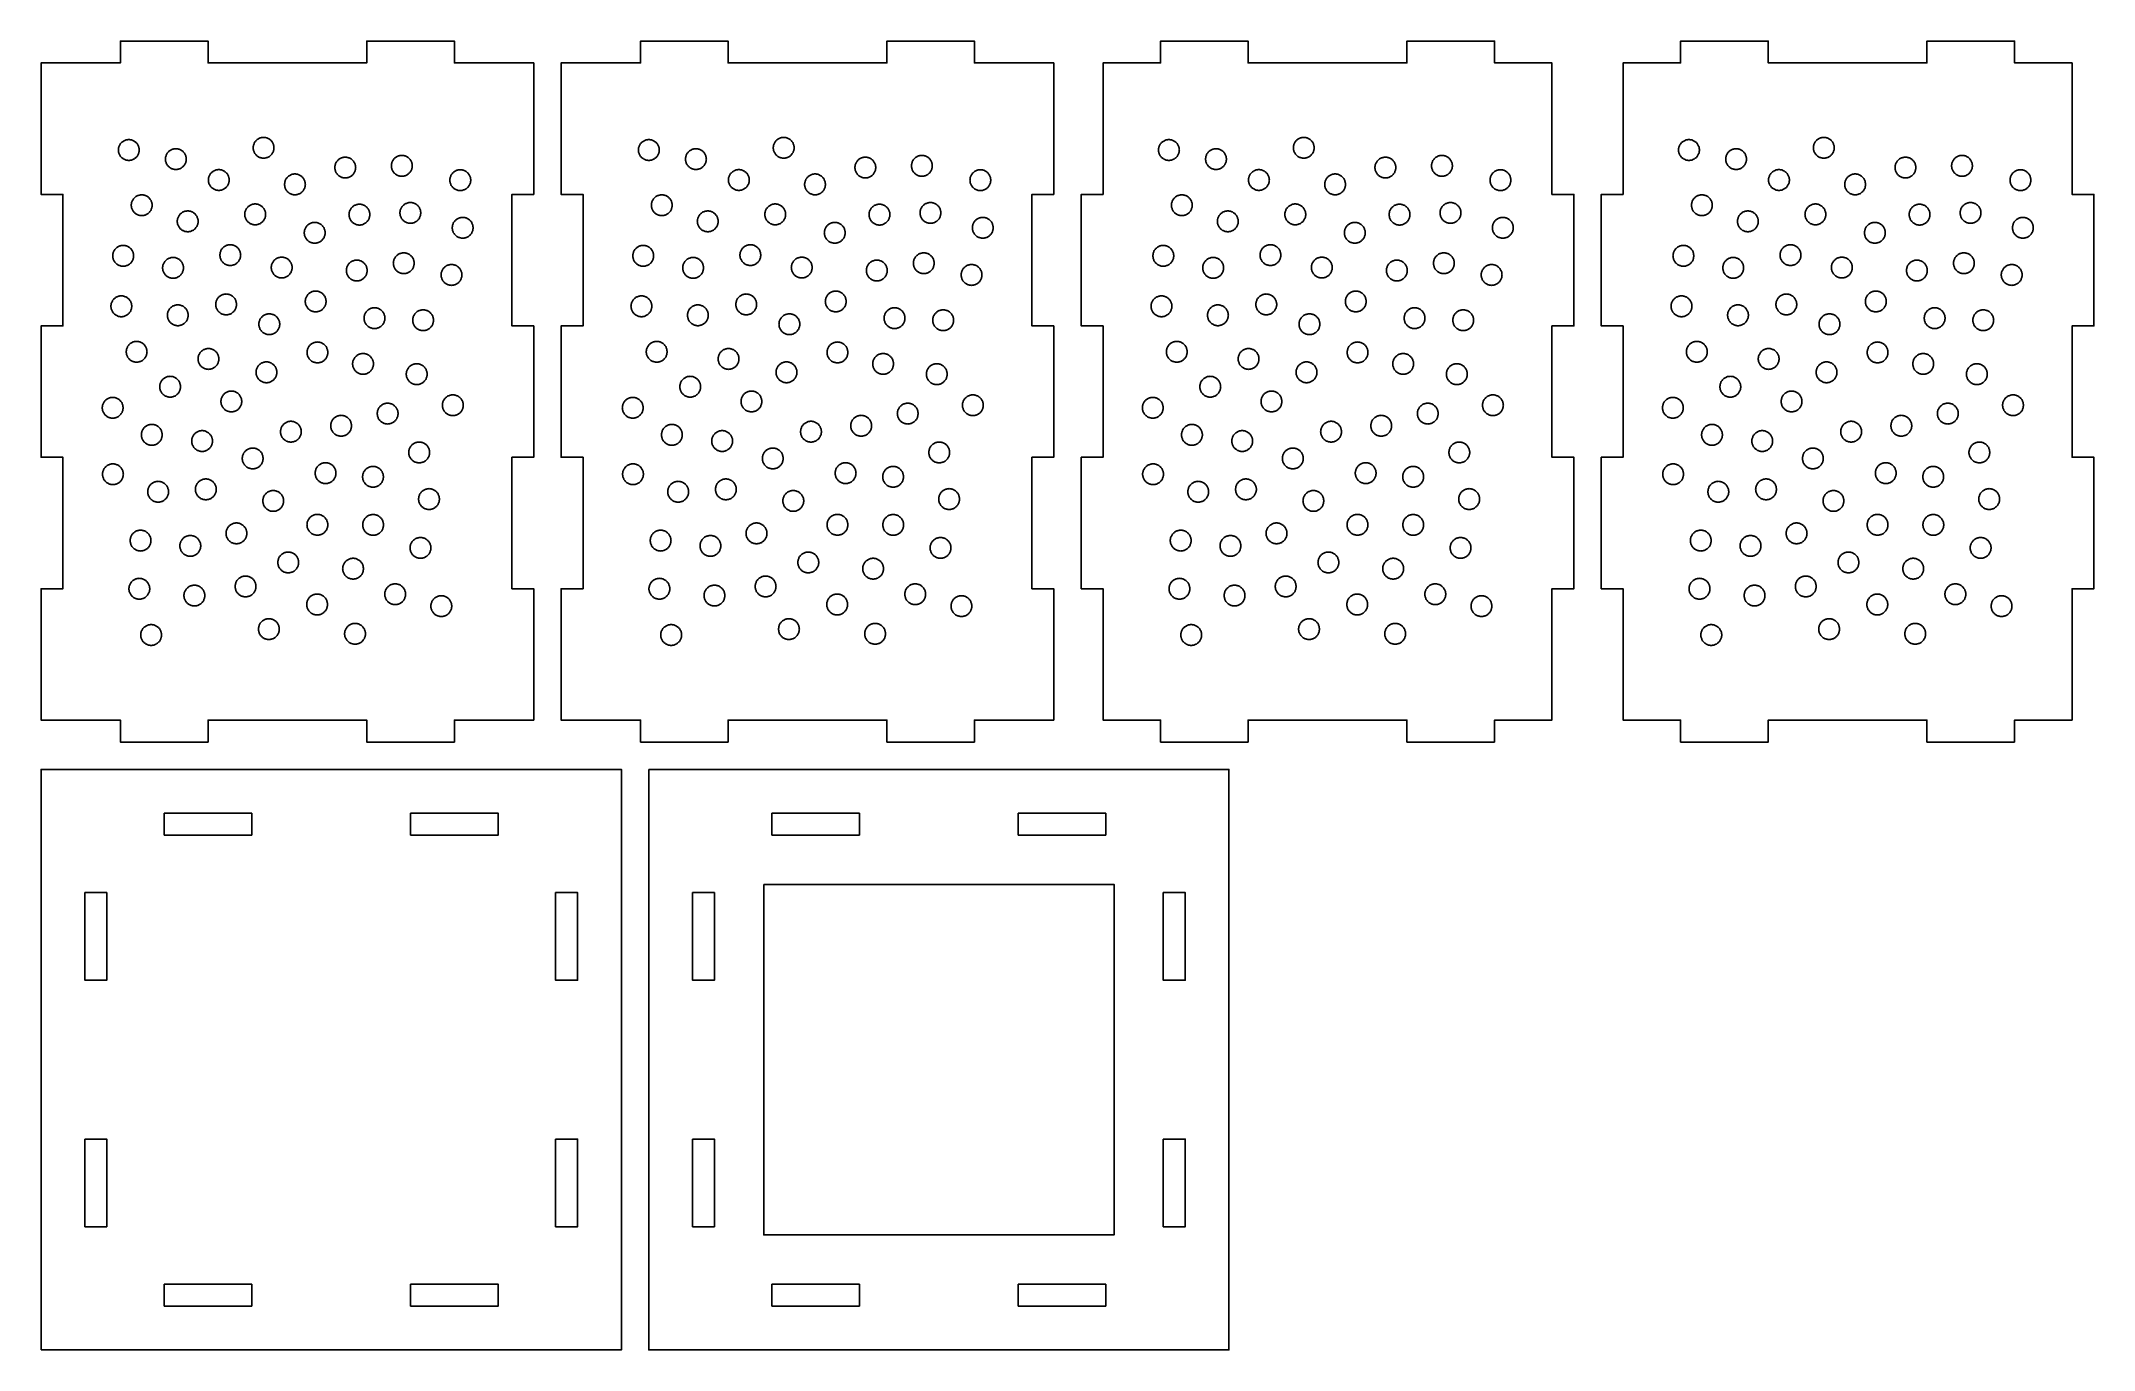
# Model space of a CAD drawing. Header units: millimetres. Extents: x 0 to 375, y -239 to 0.
import ezdxf

# ---------------------------------------------------------------- set-up
doc = ezdxf.new("R2010")
doc.units = ezdxf.units.MM
doc.layers.add('CUT', color=1, linetype='Continuous')

msp = doc.modelspace()

# ---------------------------------------------------------------- linework, layer by layer
at = {"layer": 'CUT'}
for points in [[(4, -124), (0, -124), (0, -100), (4, -100), (4, -76), (0, -76), (0, -52), (4, -52), (4, -28), (0, -28), (0, -4), (4, -4), (14.5, -4), (14.5, 0), (30.5, 0), (30.5, -4), (59.5, -4), (59.5, 0), (75.5, 0), (75.5, -4), (86, -4), (90, -4), (90, -28), (86, -28), (86, -52), (90, -52), (90, -76), (86, -76), (86, -100), (90, -100), (90, -124), (86, -124), (75.5, -124), (75.5, -128), (59.5, -128), (59.5, -124), (30.5, -124), (30.5, -128), (14.5, -128), (14.5, -124), (4, -124)], [(99, -124), (95, -124), (95, -100), (99, -100), (99, -76), (95, -76), (95, -52), (99, -52), (99, -28), (95, -28), (95, -4), (99, -4), (109.5, -4), (109.5, 0), (125.5, 0), (125.5, -4), (154.5, -4), (154.5, 0), (170.5, 0), (170.5, -4), (181, -4), (185, -4), (185, -28), (181, -28), (181, -52), (185, -52), (185, -76), (181, -76), (181, -100), (185, -100), (185, -124), (181, -124), (170.5, -124), (170.5, -128), (154.5, -128), (154.5, -124), (125.5, -124), (125.5, -128), (109.5, -128), (109.5, -124), (99, -124)], [(265.5, -128), (249.5, -128), (249.5, -124), (220.5, -124), (220.5, -128), (204.5, -128), (204.5, -124), (194, -124), (194, -100), (190, -100), (190, -76), (194, -76), (194, -52), (190, -52), (190, -28), (194, -28), (194, -4), (204.5, -4), (204.5, 0), (220.5, 0), (220.5, -4), (249.5, -4), (249.5, 0), (265.5, 0), (265.5, -4), (276, -4), (276, -28), (280, -28), (280, -52), (276, -52), (276, -76), (280, -76), (280, -100), (276, -100), (276, -124), (265.5, -124), (265.5, -128)], [(360.5, -128), (344.5, -128), (344.5, -124), (315.5, -124), (315.5, -128), (299.5, -128), (299.5, -124), (289, -124), (289, -100), (285, -100), (285, -76), (289, -76), (289, -52), (285, -52), (285, -28), (289, -28), (289, -4), (299.5, -4), (299.5, 0), (315.5, 0), (315.5, -4), (344.5, -4), (344.5, 0), (360.5, 0), (360.5, -4), (371, -4), (371, -28), (375, -28), (375, -52), (371, -52), (371, -76), (375, -76), (375, -100), (371, -100), (371, -124), (360.5, -124), (360.5, -128)], [(17.82, -20.5), (17.86, -20.38), (17.89, -20.26), (17.91, -20.14), (17.92, -20.01), (17.93, -19.89), (17.92, -19.77), (17.91, -19.64), (17.89, -19.52), (17.86, -19.4), (17.82, -19.28), (17.78, -19.16), (17.73, -19.05), (17.67, -18.94), (17.61, -18.84), (17.53, -18.73), (17.45, -18.64), (17.37, -18.55), (17.28, -18.46), (17.18, -18.38), (17.08, -18.31), (16.98, -18.25), (16.87, -18.19), (16.75, -18.14), (16.64, -18.09), (16.52, -18.06), (16.4, -18.03), (16.27, -18.01), (16.15, -18), (16.03, -17.99), (15.9, -18), (15.78, -18.01), (15.66, -18.03), (15.53, -18.06), (15.42, -18.09), (15.3, -18.14), (15.19, -18.19), (15.08, -18.25), (14.97, -18.31), (14.87, -18.38), (14.77, -18.46), (14.68, -18.55), (14.6, -18.64), (14.52, -18.73), (14.45, -18.84), (14.38, -18.94), (14.32, -19.05), (14.27, -19.16), (14.23, -19.28), (14.19, -19.4), (14.16, -19.52), (14.14, -19.64), (14.13, -19.77), (14.13, -19.89), (14.13, -20.01), (14.14, -20.14), (14.16, -20.26), (14.19, -20.38), (14.23, -20.5), (14.27, -20.62), (14.32, -20.73), (14.38, -20.84), (14.45, -20.95), (14.52, -21.05), (14.6, -21.14), (14.68, -21.23), (14.77, -21.32), (14.87, -21.4), (14.97, -21.47), (15.08, -21.54), (15.19, -21.59), (15.3, -21.65), (15.42, -21.69), (15.53, -21.73), (15.66, -21.75), (15.78, -21.77), (15.9, -21.79), (16.03, -21.79), (16.15, -21.79), (16.27, -21.77), (16.4, -21.75), (16.52, -21.73), (16.64, -21.69), (16.75, -21.65), (16.87, -21.59), (16.98, -21.54), (17.08, -21.47), (17.18, -21.4), (17.28, -21.32), (17.37, -21.23), (17.45, -21.14), (17.53, -21.05), (17.61, -20.95), (17.67, -20.84), (17.73, -20.73), (17.78, -20.62), (17.82, -20.5)], [(42.45, -20.09), (42.49, -19.97), (42.52, -19.85), (42.54, -19.73), (42.55, -19.6), (42.55, -19.48), (42.55, -19.36), (42.54, -19.23), (42.52, -19.11), (42.49, -18.99), (42.45, -18.87), (42.41, -18.75), (42.36, -18.64), (42.3, -18.53), (42.23, -18.42), (42.16, -18.32), (42.08, -18.23), (42, -18.14), (41.91, -18.05), (41.81, -17.97), (41.71, -17.9), (41.6, -17.83), (41.49, -17.78), (41.38, -17.72), (41.27, -17.68), (41.15, -17.64), (41.03, -17.62), (40.9, -17.6), (40.78, -17.58), (40.65, -17.58), (40.53, -17.58), (40.41, -17.6), (40.28, -17.62), (40.16, -17.64), (40.04, -17.68), (39.93, -17.72), (39.81, -17.78), (39.71, -17.83), (39.6, -17.9), (39.5, -17.97), (39.4, -18.05), (39.31, -18.14), (39.23, -18.23), (39.15, -18.32), (39.08, -18.42), (39.01, -18.53), (38.95, -18.64), (38.9, -18.75), (38.86, -18.87), (38.82, -18.99), (38.79, -19.11), (38.77, -19.23), (38.76, -19.36), (38.76, -19.48), (38.76, -19.6), (38.77, -19.73), (38.79, -19.85), (38.82, -19.97), (38.86, -20.09), (38.9, -20.21), (38.95, -20.32), (39.01, -20.43), (39.08, -20.53), (39.15, -20.64), (39.23, -20.73), (39.31, -20.82), (39.4, -20.91), (39.5, -20.99), (39.6, -21.06), (39.71, -21.12), (39.81, -21.18), (39.93, -21.23), (40.04, -21.28), (40.16, -21.31), (40.28, -21.34), (40.41, -21.36), (40.53, -21.37), (40.65, -21.38), (40.78, -21.37), (40.9, -21.36), (41.03, -21.34), (41.15, -21.31), (41.27, -21.28), (41.38, -21.23), (41.49, -21.18), (41.6, -21.12), (41.71, -21.06), (41.81, -20.99), (41.91, -20.91), (42, -20.82), (42.08, -20.73), (42.16, -20.64), (42.23, -20.53), (42.3, -20.43), (42.36, -20.32), (42.41, -20.21), (42.45, -20.09)], [(112.82, -20.5), (112.86, -20.38), (112.89, -20.26), (112.91, -20.14), (112.92, -20.01), (112.93, -19.89), (112.92, -19.77), (112.91, -19.64), (112.89, -19.52), (112.86, -19.4), (112.82, -19.28), (112.78, -19.16), (112.73, -19.05), (112.67, -18.94), (112.61, -18.84), (112.53, -18.73), (112.45, -18.64), (112.37, -18.55), (112.28, -18.46), (112.18, -18.38), (112.08, -18.31), (111.98, -18.25), (111.87, -18.19), (111.75, -18.14), (111.64, -18.09), (111.52, -18.06), (111.4, -18.03), (111.27, -18.01), (111.15, -18), (111.03, -17.99), (110.9, -18), (110.78, -18.01), (110.66, -18.03), (110.53, -18.06), (110.42, -18.09), (110.3, -18.14), (110.19, -18.19), (110.08, -18.25), (109.97, -18.31), (109.87, -18.38), (109.77, -18.46), (109.68, -18.55), (109.6, -18.64), (109.52, -18.73), (109.45, -18.84), (109.38, -18.94), (109.32, -19.05), (109.27, -19.16), (109.23, -19.28), (109.19, -19.4), (109.16, -19.52), (109.14, -19.64), (109.13, -19.77), (109.13, -19.89), (109.13, -20.01), (109.14, -20.14), (109.16, -20.26), (109.19, -20.38), (109.23, -20.5), (109.27, -20.62), (109.32, -20.73), (109.38, -20.84), (109.45, -20.95), (109.52, -21.05), (109.6, -21.14), (109.68, -21.23), (109.77, -21.32), (109.87, -21.4), (109.97, -21.47), (110.08, -21.54), (110.19, -21.59), (110.3, -21.65), (110.42, -21.69), (110.53, -21.73), (110.66, -21.75), (110.78, -21.77), (110.9, -21.79), (111.03, -21.79), (111.15, -21.79), (111.27, -21.77), (111.4, -21.75), (111.52, -21.73), (111.64, -21.69), (111.75, -21.65), (111.87, -21.59), (111.98, -21.54), (112.08, -21.47), (112.18, -21.4), (112.28, -21.32), (112.37, -21.23), (112.45, -21.14), (112.53, -21.05), (112.61, -20.95), (112.67, -20.84), (112.73, -20.73), (112.78, -20.62), (112.82, -20.5)], [(137.45, -20.09), (137.49, -19.97), (137.52, -19.85), (137.54, -19.73), (137.55, -19.6), (137.55, -19.48), (137.55, -19.36), (137.54, -19.23), (137.52, -19.11), (137.49, -18.99), (137.45, -18.87), (137.41, -18.75), (137.36, -18.64), (137.3, -18.53), (137.23, -18.42), (137.16, -18.32), (137.08, -18.23), (137, -18.14), (136.91, -18.05), (136.81, -17.97), (136.71, -17.9), (136.6, -17.83), (136.49, -17.78), (136.38, -17.72), (136.27, -17.68), (136.15, -17.64), (136.03, -17.62), (135.9, -17.6), (135.78, -17.58), (135.65, -17.58), (135.53, -17.58), (135.41, -17.6), (135.28, -17.62), (135.16, -17.64), (135.04, -17.68), (134.93, -17.72), (134.81, -17.78), (134.71, -17.83), (134.6, -17.9), (134.5, -17.97), (134.4, -18.05), (134.31, -18.14), (134.23, -18.23), (134.15, -18.32), (134.08, -18.42), (134.01, -18.53), (133.95, -18.64), (133.9, -18.75), (133.86, -18.87), (133.82, -18.99), (133.79, -19.11), (133.77, -19.23), (133.76, -19.36), (133.76, -19.48), (133.76, -19.6), (133.77, -19.73), (133.79, -19.85), (133.82, -19.97), (133.86, -20.09), (133.9, -20.21), (133.95, -20.32), (134.01, -20.43), (134.08, -20.53), (134.15, -20.64), (134.23, -20.73), (134.31, -20.82), (134.4, -20.91), (134.5, -20.99), (134.6, -21.06), (134.71, -21.12), (134.81, -21.18), (134.93, -21.23), (135.04, -21.28), (135.16, -21.31), (135.28, -21.34), (135.41, -21.36), (135.53, -21.37), (135.65, -21.38), (135.78, -21.37), (135.9, -21.36), (136.03, -21.34), (136.15, -21.31), (136.27, -21.28), (136.38, -21.23), (136.49, -21.18), (136.6, -21.12), (136.71, -21.06), (136.81, -20.99), (136.91, -20.91), (137, -20.82), (137.08, -20.73), (137.16, -20.64), (137.23, -20.53), (137.3, -20.43), (137.36, -20.32), (137.41, -20.21), (137.45, -20.09)], [(207.82, -20.5), (207.86, -20.38), (207.89, -20.26), (207.91, -20.14), (207.92, -20.01), (207.93, -19.89), (207.92, -19.77), (207.91, -19.64), (207.89, -19.52), (207.86, -19.4), (207.82, -19.28), (207.78, -19.16), (207.73, -19.05), (207.67, -18.94), (207.61, -18.84), (207.53, -18.73), (207.45, -18.64), (207.37, -18.55), (207.28, -18.46), (207.18, -18.38), (207.08, -18.31), (206.98, -18.25), (206.87, -18.19), (206.75, -18.14), (206.64, -18.09), (206.52, -18.06), (206.4, -18.03), (206.27, -18.01), (206.15, -18), (206.03, -17.99), (205.9, -18), (205.78, -18.01), (205.66, -18.03), (205.53, -18.06), (205.42, -18.09), (205.3, -18.14), (205.19, -18.19), (205.08, -18.25), (204.97, -18.31), (204.87, -18.38), (204.77, -18.46), (204.68, -18.55), (204.6, -18.64), (204.52, -18.73), (204.45, -18.84), (204.38, -18.94), (204.32, -19.05), (204.27, -19.16), (204.23, -19.28), (204.19, -19.4), (204.16, -19.52), (204.14, -19.64), (204.13, -19.77), (204.13, -19.89), (204.13, -20.01), (204.14, -20.14), (204.16, -20.26), (204.19, -20.38), (204.23, -20.5), (204.27, -20.62), (204.32, -20.73), (204.38, -20.84), (204.45, -20.95), (204.52, -21.05), (204.6, -21.14), (204.68, -21.23), (204.77, -21.32), (204.87, -21.4), (204.97, -21.47), (205.08, -21.54), (205.19, -21.59), (205.3, -21.65), (205.42, -21.69), (205.53, -21.73), (205.66, -21.75), (205.78, -21.77), (205.9, -21.79), (206.03, -21.79), (206.15, -21.79), (206.27, -21.77), (206.4, -21.75), (206.52, -21.73), (206.64, -21.69), (206.75, -21.65), (206.87, -21.59), (206.98, -21.54), (207.08, -21.47), (207.18, -21.4), (207.28, -21.32), (207.37, -21.23), (207.45, -21.14), (207.53, -21.05), (207.61, -20.95), (207.67, -20.84), (207.73, -20.73), (207.78, -20.62), (207.82, -20.5)], [(232.45, -20.09), (232.49, -19.97), (232.52, -19.85), (232.54, -19.73), (232.55, -19.6), (232.55, -19.48), (232.55, -19.36), (232.54, -19.23), (232.52, -19.11), (232.49, -18.99), (232.45, -18.87), (232.41, -18.75), (232.36, -18.64), (232.3, -18.53), (232.23, -18.42), (232.16, -18.32), (232.08, -18.23), (232, -18.14), (231.91, -18.05), (231.81, -17.97), (231.71, -17.9), (231.6, -17.83), (231.49, -17.78), (231.38, -17.72), (231.27, -17.68), (231.15, -17.64), (231.03, -17.62), (230.9, -17.6), (230.78, -17.58), (230.65, -17.58), (230.53, -17.58), (230.41, -17.6), (230.28, -17.62), (230.16, -17.64), (230.04, -17.68), (229.93, -17.72), (229.81, -17.78), (229.71, -17.83), (229.6, -17.9), (229.5, -17.97), (229.4, -18.05), (229.31, -18.14), (229.23, -18.23), (229.15, -18.32), (229.08, -18.42), (229.01, -18.53), (228.95, -18.64), (228.9, -18.75), (228.86, -18.87), (228.82, -18.99), (228.79, -19.11), (228.77, -19.23), (228.76, -19.36), (228.76, -19.48), (228.76, -19.6), (228.77, -19.73), (228.79, -19.85), (228.82, -19.97), (228.86, -20.09), (228.9, -20.21), (228.95, -20.32), (229.01, -20.43), (229.08, -20.53), (229.15, -20.64), (229.23, -20.73), (229.31, -20.82), (229.4, -20.91), (229.5, -20.99), (229.6, -21.06), (229.71, -21.12), (229.81, -21.18), (229.93, -21.23), (230.04, -21.28), (230.16, -21.31), (230.28, -21.34), (230.41, -21.36), (230.53, -21.37), (230.65, -21.38), (230.78, -21.37), (230.9, -21.36), (231.03, -21.34), (231.15, -21.31), (231.27, -21.28), (231.38, -21.23), (231.49, -21.18), (231.6, -21.12), (231.71, -21.06), (231.81, -20.99), (231.91, -20.91), (232, -20.82), (232.08, -20.73), (232.16, -20.64), (232.23, -20.53), (232.3, -20.43), (232.36, -20.32), (232.41, -20.21), (232.45, -20.09)], [(302.82, -20.5), (302.86, -20.38), (302.89, -20.26), (302.91, -20.14), (302.92, -20.01), (302.93, -19.89), (302.92, -19.77), (302.91, -19.64), (302.89, -19.52), (302.86, -19.4), (302.82, -19.28), (302.78, -19.16), (302.73, -19.05), (302.67, -18.94), (302.61, -18.84), (302.53, -18.73), (302.45, -18.64), (302.37, -18.55), (302.28, -18.46), (302.18, -18.38), (302.08, -18.31), (301.98, -18.25), (301.87, -18.19), (301.75, -18.14), (301.64, -18.09), (301.52, -18.06), (301.4, -18.03), (301.27, -18.01), (301.15, -18), (301.03, -17.99), (300.9, -18), (300.78, -18.01), (300.66, -18.03), (300.53, -18.06), (300.42, -18.09), (300.3, -18.14), (300.19, -18.19), (300.08, -18.25), (299.97, -18.31), (299.87, -18.38), (299.77, -18.46), (299.68, -18.55), (299.6, -18.64), (299.52, -18.73), (299.45, -18.84), (299.38, -18.94), (299.32, -19.05), (299.27, -19.16), (299.23, -19.28), (299.19, -19.4), (299.16, -19.52), (299.14, -19.64), (299.13, -19.77), (299.13, -19.89), (299.13, -20.01), (299.14, -20.14), (299.16, -20.26), (299.19, -20.38), (299.23, -20.5), (299.27, -20.62), (299.32, -20.73), (299.38, -20.84), (299.45, -20.95), (299.52, -21.05), (299.6, -21.14), (299.68, -21.23), (299.77, -21.32), (299.87, -21.4), (299.97, -21.47), (300.08, -21.54), (300.19, -21.59), (300.3, -21.65), (300.42, -21.69), (300.53, -21.73), (300.66, -21.75), (300.78, -21.77), (300.9, -21.79), (301.03, -21.79), (301.15, -21.79), (301.27, -21.77), (301.4, -21.75), (301.52, -21.73), (301.64, -21.69), (301.75, -21.65), (301.87, -21.59), (301.98, -21.54), (302.08, -21.47), (302.18, -21.4), (302.28, -21.32), (302.37, -21.23), (302.45, -21.14), (302.53, -21.05), (302.61, -20.95), (302.67, -20.84), (302.73, -20.73), (302.78, -20.62), (302.82, -20.5)], [(327.45, -20.09), (327.49, -19.97), (327.52, -19.85), (327.54, -19.73), (327.55, -19.6), (327.55, -19.48), (327.55, -19.36), (327.54, -19.23), (327.52, -19.11), (327.49, -18.99), (327.45, -18.87), (327.41, -18.75), (327.36, -18.64), (327.3, -18.53), (327.23, -18.42), (327.16, -18.32), (327.08, -18.23), (327, -18.14), (326.91, -18.05), (326.81, -17.97), (326.71, -17.9), (326.6, -17.83), (326.49, -17.78), (326.38, -17.72), (326.27, -17.68), (326.15, -17.64), (326.03, -17.62), (325.9, -17.6), (325.78, -17.58), (325.65, -17.58), (325.53, -17.58), (325.41, -17.6), (325.28, -17.62), (325.16, -17.64), (325.04, -17.68), (324.93, -17.72), (324.81, -17.78), (324.71, -17.83), (324.6, -17.9), (324.5, -17.97), (324.4, -18.05), (324.31, -18.14), (324.23, -18.23), (324.15, -18.32), (324.08, -18.42), (324.01, -18.53), (323.95, -18.64), (323.9, -18.75), (323.86, -18.87), (323.82, -18.99), (323.79, -19.11), (323.77, -19.23), (323.76, -19.36), (323.76, -19.48), (323.76, -19.6), (323.77, -19.73), (323.79, -19.85), (323.82, -19.97), (323.86, -20.09), (323.9, -20.21), (323.95, -20.32), (324.01, -20.43), (324.08, -20.53), (324.15, -20.64), (324.23, -20.73), (324.31, -20.82), (324.4, -20.91), (324.5, -20.99), (324.6, -21.06), (324.71, -21.12), (324.81, -21.18), (324.93, -21.23), (325.04, -21.28), (325.16, -21.31), (325.28, -21.34), (325.41, -21.36), (325.53, -21.37), (325.65, -21.38), (325.78, -21.37), (325.9, -21.36), (326.03, -21.34), (326.15, -21.31), (326.27, -21.28), (326.38, -21.23), (326.49, -21.18), (326.6, -21.12), (326.71, -21.06), (326.81, -20.99), (326.91, -20.91), (327, -20.82), (327.08, -20.73), (327.16, -20.64), (327.23, -20.53), (327.3, -20.43), (327.36, -20.32), (327.41, -20.21), (327.45, -20.09)], [(26.43, -22.16), (26.46, -22.04), (26.49, -21.92), (26.51, -21.8), (26.52, -21.67), (26.53, -21.55), (26.52, -21.42), (26.51, -21.3), (26.49, -21.18), (26.46, -21.06), (26.43, -20.94), (26.38, -20.82), (26.33, -20.71), (26.27, -20.6), (26.21, -20.49), (26.13, -20.39), (26.05, -20.3), (25.97, -20.2), (25.88, -20.12), (25.78, -20.04), (25.68, -19.97), (25.58, -19.9), (25.47, -19.84), (25.35, -19.79), (25.24, -19.75), (25.12, -19.71), (25, -19.68), (24.87, -19.66), (24.75, -19.65), (24.63, -19.65), (24.5, -19.65), (24.38, -19.66), (24.26, -19.68), (24.14, -19.71), (24.02, -19.75), (23.9, -19.79), (23.79, -19.84), (23.68, -19.9), (23.57, -19.97), (23.47, -20.04), (23.37, -20.12), (23.28, -20.2), (23.2, -20.3), (23.12, -20.39), (23.05, -20.49), (22.98, -20.6), (22.92, -20.71), (22.87, -20.82), (22.83, -20.94), (22.79, -21.06), (22.76, -21.18), (22.74, -21.3), (22.73, -21.42), (22.73, -21.55), (22.73, -21.67), (22.74, -21.8), (22.76, -21.92), (22.79, -22.04), (22.83, -22.16), (22.87, -22.27), (22.92, -22.39), (22.98, -22.5), (23.05, -22.6), (23.12, -22.7), (23.2, -22.8), (23.28, -22.89), (23.37, -22.98), (23.47, -23.05), (23.57, -23.13), (23.68, -23.19), (23.79, -23.25), (23.9, -23.3), (24.02, -23.35), (24.14, -23.38), (24.26, -23.41), (24.38, -23.43), (24.5, -23.44), (24.63, -23.45), (24.75, -23.44), (24.87, -23.43), (25, -23.41), (25.12, -23.38), (25.24, -23.35), (25.35, -23.3), (25.47, -23.25), (25.58, -23.19), (25.68, -23.13), (25.78, -23.05), (25.88, -22.98), (25.97, -22.89), (26.05, -22.8), (26.13, -22.7), (26.21, -22.6), (26.27, -22.5), (26.33, -22.39), (26.38, -22.27), (26.43, -22.16)], [(57.37, -23.71), (57.4, -23.59), (57.43, -23.47), (57.45, -23.35), (57.46, -23.22), (57.47, -23.1), (57.46, -22.97), (57.45, -22.85), (57.43, -22.73), (57.4, -22.61), (57.37, -22.49), (57.32, -22.37), (57.27, -22.26), (57.21, -22.15), (57.15, -22.04), (57.08, -21.94), (57, -21.85), (56.91, -21.76), (56.82, -21.67), (56.72, -21.59), (56.62, -21.52), (56.52, -21.45), (56.41, -21.39), (56.3, -21.34), (56.18, -21.3), (56.06, -21.26), (55.94, -21.24), (55.82, -21.22), (55.69, -21.2), (55.57, -21.2), (55.44, -21.2), (55.32, -21.22), (55.2, -21.24), (55.08, -21.26), (54.96, -21.3), (54.84, -21.34), (54.73, -21.39), (54.62, -21.45), (54.51, -21.52), (54.41, -21.59), (54.32, -21.67), (54.23, -21.76), (54.14, -21.85), (54.06, -21.94), (53.99, -22.04), (53.92, -22.15), (53.87, -22.26), (53.81, -22.37), (53.77, -22.49), (53.73, -22.61), (53.71, -22.73), (53.69, -22.85), (53.67, -22.97), (53.67, -23.1), (53.67, -23.22), (53.69, -23.35), (53.71, -23.47), (53.73, -23.59), (53.77, -23.71), (53.81, -23.83), (53.87, -23.94), (53.92, -24.05), (53.99, -24.15), (54.06, -24.25), (54.14, -24.35), (54.23, -24.44), (54.32, -24.53), (54.41, -24.61), (54.51, -24.68), (54.62, -24.74), (54.73, -24.8), (54.84, -24.85), (54.96, -24.9), (55.08, -24.93), (55.2, -24.96), (55.32, -24.98), (55.44, -24.99), (55.57, -25), (55.69, -24.99), (55.82, -24.98), (55.94, -24.96), (56.06, -24.93), (56.18, -24.9), (56.3, -24.85), (56.41, -24.8), (56.52, -24.74), (56.62, -24.68), (56.72, -24.61), (56.82, -24.53), (56.91, -24.44), (57, -24.35), (57.08, -24.25), (57.15, -24.15), (57.21, -24.05), (57.27, -23.94), (57.32, -23.83), (57.37, -23.71)], [(67.66, -23.5), (67.7, -23.39), (67.74, -23.27), (67.76, -23.15), (67.78, -23.03), (67.8, -22.9), (67.8, -22.78), (67.8, -22.65), (67.78, -22.53), (67.76, -22.41), (67.74, -22.29), (67.7, -22.17), (67.66, -22.05), (67.6, -21.94), (67.55, -21.83), (67.48, -21.72), (67.41, -21.62), (67.33, -21.53), (67.24, -21.43), (67.15, -21.35), (67.06, -21.27), (66.96, -21.2), (66.85, -21.13), (66.74, -21.07), (66.63, -21.02), (66.51, -20.98), (66.39, -20.94), (66.27, -20.91), (66.15, -20.89), (66.03, -20.88), (65.9, -20.88), (65.78, -20.88), (65.65, -20.89), (65.53, -20.91), (65.41, -20.94), (65.29, -20.98), (65.17, -21.02), (65.06, -21.07), (64.95, -21.13), (64.85, -21.2), (64.75, -21.27), (64.65, -21.35), (64.56, -21.43), (64.47, -21.53), (64.39, -21.62), (64.32, -21.72), (64.26, -21.83), (64.2, -21.94), (64.15, -22.05), (64.1, -22.17), (64.07, -22.29), (64.04, -22.41), (64.02, -22.53), (64.01, -22.65), (64, -22.78), (64.01, -22.9), (64.02, -23.03), (64.04, -23.15), (64.07, -23.27), (64.1, -23.39), (64.15, -23.5), (64.2, -23.62), (64.26, -23.73), (64.32, -23.83), (64.39, -23.93), (64.47, -24.03), (64.56, -24.12), (64.65, -24.21), (64.75, -24.28), (64.85, -24.36), (64.95, -24.42), (65.06, -24.48), (65.17, -24.53), (65.29, -24.58), (65.41, -24.61), (65.53, -24.64), (65.65, -24.66), (65.78, -24.67), (65.9, -24.68), (66.03, -24.67), (66.15, -24.66), (66.27, -24.64), (66.39, -24.61), (66.51, -24.58), (66.63, -24.53), (66.74, -24.48), (66.85, -24.42), (66.96, -24.36), (67.06, -24.28), (67.15, -24.21), (67.24, -24.12), (67.33, -24.03), (67.41, -23.93), (67.48, -23.83), (67.55, -23.73), (67.6, -23.62), (67.66, -23.5)], [(121.43, -22.16), (121.46, -22.04), (121.49, -21.92), (121.51, -21.8), (121.52, -21.67), (121.53, -21.55), (121.52, -21.42), (121.51, -21.3), (121.49, -21.18), (121.46, -21.06), (121.43, -20.94), (121.38, -20.82), (121.33, -20.71), (121.27, -20.6), (121.21, -20.49), (121.13, -20.39), (121.05, -20.3), (120.97, -20.2), (120.88, -20.12), (120.78, -20.04), (120.68, -19.97), (120.58, -19.9), (120.47, -19.84), (120.35, -19.79), (120.24, -19.75), (120.12, -19.71), (120, -19.68), (119.87, -19.66), (119.75, -19.65), (119.63, -19.65), (119.5, -19.65), (119.38, -19.66), (119.26, -19.68), (119.14, -19.71), (119.02, -19.75), (118.9, -19.79), (118.79, -19.84), (118.68, -19.9), (118.57, -19.97), (118.47, -20.04), (118.37, -20.12), (118.28, -20.2), (118.2, -20.3), (118.12, -20.39), (118.05, -20.49), (117.98, -20.6), (117.92, -20.71), (117.87, -20.82), (117.83, -20.94), (117.79, -21.06), (117.76, -21.18), (117.74, -21.3), (117.73, -21.42), (117.73, -21.55), (117.73, -21.67), (117.74, -21.8), (117.76, -21.92), (117.79, -22.04), (117.83, -22.16), (117.87, -22.27), (117.92, -22.39), (117.98, -22.5), (118.05, -22.6), (118.12, -22.7), (118.2, -22.8), (118.28, -22.89), (118.37, -22.98), (118.47, -23.05), (118.57, -23.13), (118.68, -23.19), (118.79, -23.25), (118.9, -23.3), (119.02, -23.35), (119.14, -23.38), (119.26, -23.41), (119.38, -23.43), (119.5, -23.44), (119.63, -23.45), (119.75, -23.44), (119.87, -23.43), (120, -23.41), (120.12, -23.38), (120.24, -23.35), (120.35, -23.3), (120.47, -23.25), (120.58, -23.19), (120.68, -23.13), (120.78, -23.05), (120.88, -22.98), (120.97, -22.89), (121.05, -22.8), (121.13, -22.7), (121.21, -22.6), (121.27, -22.5), (121.33, -22.39), (121.38, -22.27), (121.43, -22.16)], [(152.37, -23.71), (152.4, -23.59), (152.43, -23.47), (152.45, -23.35), (152.46, -23.22), (152.47, -23.1), (152.46, -22.97), (152.45, -22.85), (152.43, -22.73), (152.4, -22.61), (152.37, -22.49), (152.32, -22.37), (152.27, -22.26), (152.21, -22.15), (152.15, -22.04), (152.08, -21.94), (152, -21.85), (151.91, -21.76), (151.82, -21.67), (151.72, -21.59), (151.62, -21.52), (151.52, -21.45), (151.41, -21.39), (151.3, -21.34), (151.18, -21.3), (151.06, -21.26), (150.94, -21.24), (150.82, -21.22), (150.69, -21.2), (150.57, -21.2), (150.44, -21.2), (150.32, -21.22), (150.2, -21.24), (150.08, -21.26), (149.96, -21.3), (149.84, -21.34), (149.73, -21.39), (149.62, -21.45), (149.51, -21.52), (149.41, -21.59), (149.32, -21.67), (149.23, -21.76), (149.14, -21.85), (149.06, -21.94), (148.99, -22.04), (148.92, -22.15), (148.87, -22.26), (148.81, -22.37), (148.77, -22.49), (148.73, -22.61), (148.71, -22.73), (148.69, -22.85), (148.67, -22.97), (148.67, -23.1), (148.67, -23.22), (148.69, -23.35), (148.71, -23.47), (148.73, -23.59), (148.77, -23.71), (148.81, -23.83), (148.87, -23.94), (148.92, -24.05), (148.99, -24.15), (149.06, -24.25), (149.14, -24.35), (149.23, -24.44), (149.32, -24.53), (149.41, -24.61), (149.51, -24.68), (149.62, -24.74), (149.73, -24.8), (149.84, -24.85), (149.96, -24.9), (150.08, -24.93), (150.2, -24.96), (150.32, -24.98), (150.44, -24.99), (150.57, -25), (150.69, -24.99), (150.82, -24.98), (150.94, -24.96), (151.06, -24.93), (151.18, -24.9), (151.3, -24.85), (151.41, -24.8), (151.52, -24.74), (151.62, -24.68), (151.72, -24.61), (151.82, -24.53), (151.91, -24.44), (152, -24.35), (152.08, -24.25), (152.15, -24.15), (152.21, -24.05), (152.27, -23.94), (152.32, -23.83), (152.37, -23.71)], [(162.66, -23.5), (162.7, -23.39), (162.74, -23.27), (162.76, -23.15), (162.78, -23.03), (162.8, -22.9), (162.8, -22.78), (162.8, -22.65), (162.78, -22.53), (162.76, -22.41), (162.74, -22.29), (162.7, -22.17), (162.66, -22.05), (162.6, -21.94), (162.55, -21.83), (162.48, -21.72), (162.41, -21.62), (162.33, -21.53), (162.24, -21.43), (162.15, -21.35), (162.06, -21.27), (161.96, -21.2), (161.85, -21.13), (161.74, -21.07), (161.63, -21.02), (161.51, -20.98), (161.39, -20.94), (161.27, -20.91), (161.15, -20.89), (161.03, -20.88), (160.9, -20.88), (160.78, -20.88), (160.65, -20.89), (160.53, -20.91), (160.41, -20.94), (160.29, -20.98), (160.17, -21.02), (160.06, -21.07), (159.95, -21.13), (159.85, -21.2), (159.75, -21.27), (159.65, -21.35), (159.56, -21.43), (159.47, -21.53), (159.39, -21.62), (159.32, -21.72), (159.26, -21.83), (159.2, -21.94), (159.15, -22.05), (159.1, -22.17), (159.07, -22.29), (159.04, -22.41), (159.02, -22.53), (159.01, -22.65), (159, -22.78), (159.01, -22.9), (159.02, -23.03), (159.04, -23.15), (159.07, -23.27), (159.1, -23.39), (159.15, -23.5), (159.2, -23.62), (159.26, -23.73), (159.32, -23.83), (159.39, -23.93), (159.47, -24.03), (159.56, -24.12), (159.65, -24.21), (159.75, -24.28), (159.85, -24.36), (159.95, -24.42), (160.06, -24.48), (160.17, -24.53), (160.29, -24.58), (160.41, -24.61), (160.53, -24.64), (160.65, -24.66), (160.78, -24.67), (160.9, -24.68), (161.03, -24.67), (161.15, -24.66), (161.27, -24.64), (161.39, -24.61), (161.51, -24.58), (161.63, -24.53), (161.74, -24.48), (161.85, -24.42), (161.96, -24.36), (162.06, -24.28), (162.15, -24.21), (162.24, -24.12), (162.33, -24.03), (162.41, -23.93), (162.48, -23.83), (162.55, -23.73), (162.6, -23.62), (162.66, -23.5)], [(216.43, -22.16), (216.46, -22.04), (216.49, -21.92), (216.51, -21.8), (216.52, -21.67), (216.53, -21.55), (216.52, -21.42), (216.51, -21.3), (216.49, -21.18), (216.46, -21.06), (216.43, -20.94), (216.38, -20.82), (216.33, -20.71), (216.27, -20.6), (216.21, -20.49), (216.13, -20.39), (216.05, -20.3), (215.97, -20.2), (215.88, -20.12), (215.78, -20.04), (215.68, -19.97), (215.58, -19.9), (215.47, -19.84), (215.35, -19.79), (215.24, -19.75), (215.12, -19.71), (215, -19.68), (214.87, -19.66), (214.75, -19.65), (214.63, -19.65), (214.5, -19.65), (214.38, -19.66), (214.26, -19.68), (214.14, -19.71), (214.02, -19.75), (213.9, -19.79), (213.79, -19.84), (213.68, -19.9), (213.57, -19.97), (213.47, -20.04), (213.37, -20.12), (213.28, -20.2), (213.2, -20.3), (213.12, -20.39), (213.05, -20.49), (212.98, -20.6), (212.92, -20.71), (212.87, -20.82), (212.83, -20.94), (212.79, -21.06), (212.76, -21.18), (212.74, -21.3), (212.73, -21.42), (212.73, -21.55), (212.73, -21.67), (212.74, -21.8), (212.76, -21.92), (212.79, -22.04), (212.83, -22.16), (212.87, -22.27), (212.92, -22.39), (212.98, -22.5), (213.05, -22.6), (213.12, -22.7), (213.2, -22.8), (213.28, -22.89), (213.37, -22.98), (213.47, -23.05), (213.57, -23.13), (213.68, -23.19), (213.79, -23.25), (213.9, -23.3), (214.02, -23.35), (214.14, -23.38), (214.26, -23.41), (214.38, -23.43), (214.5, -23.44), (214.63, -23.45), (214.75, -23.44), (214.87, -23.43), (215, -23.41), (215.12, -23.38), (215.24, -23.35), (215.35, -23.3), (215.47, -23.25), (215.58, -23.19), (215.68, -23.13), (215.78, -23.05), (215.88, -22.98), (215.97, -22.89), (216.05, -22.8), (216.13, -22.7), (216.21, -22.6), (216.27, -22.5), (216.33, -22.39), (216.38, -22.27), (216.43, -22.16)], [(247.37, -23.71), (247.4, -23.59), (247.43, -23.47), (247.45, -23.35), (247.46, -23.22), (247.47, -23.1), (247.46, -22.97), (247.45, -22.85), (247.43, -22.73), (247.4, -22.61), (247.37, -22.49), (247.32, -22.37), (247.27, -22.26), (247.21, -22.15), (247.15, -22.04), (247.08, -21.94), (247, -21.85), (246.91, -21.76), (246.82, -21.67), (246.72, -21.59), (246.62, -21.52), (246.52, -21.45), (246.41, -21.39), (246.3, -21.34), (246.18, -21.3), (246.06, -21.26), (245.94, -21.24), (245.82, -21.22), (245.69, -21.2), (245.57, -21.2), (245.44, -21.2), (245.32, -21.22), (245.2, -21.24), (245.08, -21.26), (244.96, -21.3), (244.84, -21.34), (244.73, -21.39), (244.62, -21.45), (244.51, -21.52), (244.41, -21.59), (244.32, -21.67), (244.23, -21.76), (244.14, -21.85), (244.06, -21.94), (243.99, -22.04), (243.92, -22.15), (243.87, -22.26), (243.81, -22.37), (243.77, -22.49), (243.73, -22.61), (243.71, -22.73), (243.69, -22.85), (243.67, -22.97), (243.67, -23.1), (243.67, -23.22), (243.69, -23.35), (243.71, -23.47), (243.73, -23.59), (243.77, -23.71), (243.81, -23.83), (243.87, -23.94), (243.92, -24.05), (243.99, -24.15), (244.06, -24.25), (244.14, -24.35), (244.23, -24.44), (244.32, -24.53), (244.41, -24.61), (244.51, -24.68), (244.62, -24.74), (244.73, -24.8), (244.84, -24.85), (244.96, -24.9), (245.08, -24.93), (245.2, -24.96), (245.32, -24.98), (245.44, -24.99), (245.57, -25), (245.69, -24.99), (245.82, -24.98), (245.94, -24.96), (246.06, -24.93), (246.18, -24.9), (246.3, -24.85), (246.41, -24.8), (246.52, -24.74), (246.62, -24.68), (246.72, -24.61), (246.82, -24.53), (246.91, -24.44), (247, -24.35), (247.08, -24.25), (247.15, -24.15), (247.21, -24.05), (247.27, -23.94), (247.32, -23.83), (247.37, -23.71)], [(257.66, -23.5), (257.7, -23.39), (257.74, -23.27), (257.76, -23.15), (257.78, -23.03), (257.8, -22.9), (257.8, -22.78), (257.8, -22.65), (257.78, -22.53), (257.76, -22.41), (257.74, -22.29), (257.7, -22.17), (257.66, -22.05), (257.6, -21.94), (257.55, -21.83), (257.48, -21.72), (257.41, -21.62), (257.33, -21.53), (257.24, -21.43), (257.15, -21.35), (257.06, -21.27), (256.96, -21.2), (256.85, -21.13), (256.74, -21.07), (256.63, -21.02), (256.51, -20.98), (256.39, -20.94), (256.27, -20.91), (256.15, -20.89), (256.03, -20.88), (255.9, -20.88), (255.78, -20.88), (255.65, -20.89), (255.53, -20.91), (255.41, -20.94), (255.29, -20.98), (255.17, -21.02), (255.06, -21.07), (254.95, -21.13), (254.85, -21.2), (254.75, -21.27), (254.65, -21.35), (254.56, -21.43), (254.47, -21.53), (254.39, -21.62), (254.32, -21.72), (254.26, -21.83), (254.2, -21.94), (254.15, -22.05), (254.1, -22.17), (254.07, -22.29), (254.04, -22.41), (254.02, -22.53), (254.01, -22.65), (254, -22.78), (254.01, -22.9), (254.02, -23.03), (254.04, -23.15), (254.07, -23.27), (254.1, -23.39), (254.15, -23.5), (254.2, -23.62), (254.26, -23.73), (254.32, -23.83), (254.39, -23.93), (254.47, -24.03), (254.56, -24.12), (254.65, -24.21), (254.75, -24.28), (254.85, -24.36), (254.95, -24.42), (255.06, -24.48), (255.17, -24.53), (255.29, -24.58), (255.41, -24.61), (255.53, -24.64), (255.65, -24.66), (255.78, -24.67), (255.9, -24.68), (256.03, -24.67), (256.15, -24.66), (256.27, -24.64), (256.39, -24.61), (256.51, -24.58), (256.63, -24.53), (256.74, -24.48), (256.85, -24.42), (256.96, -24.36), (257.06, -24.28), (257.15, -24.21), (257.24, -24.12), (257.33, -24.03), (257.41, -23.93), (257.48, -23.83), (257.55, -23.73), (257.6, -23.62), (257.66, -23.5)], [(311.43, -22.16), (311.46, -22.04), (311.49, -21.92), (311.51, -21.8), (311.52, -21.67), (311.53, -21.55), (311.52, -21.42), (311.51, -21.3), (311.49, -21.18), (311.46, -21.06), (311.43, -20.94), (311.38, -20.82), (311.33, -20.71), (311.27, -20.6), (311.21, -20.49), (311.13, -20.39), (311.05, -20.3), (310.97, -20.2), (310.88, -20.12), (310.78, -20.04), (310.68, -19.97), (310.58, -19.9), (310.47, -19.84), (310.35, -19.79), (310.24, -19.75), (310.12, -19.71), (310, -19.68), (309.87, -19.66), (309.75, -19.65), (309.63, -19.65), (309.5, -19.65), (309.38, -19.66), (309.26, -19.68), (309.14, -19.71), (309.02, -19.75), (308.9, -19.79), (308.79, -19.84), (308.68, -19.9), (308.57, -19.97), (308.47, -20.04), (308.37, -20.12), (308.28, -20.2), (308.2, -20.3), (308.12, -20.39), (308.05, -20.49), (307.98, -20.6), (307.92, -20.71), (307.87, -20.82), (307.83, -20.94), (307.79, -21.06), (307.76, -21.18), (307.74, -21.3), (307.73, -21.42), (307.73, -21.55), (307.73, -21.67), (307.74, -21.8), (307.76, -21.92), (307.79, -22.04), (307.83, -22.16), (307.87, -22.27), (307.92, -22.39), (307.98, -22.5), (308.05, -22.6), (308.12, -22.7), (308.2, -22.8), (308.28, -22.89), (308.37, -22.98), (308.47, -23.05), (308.57, -23.13), (308.68, -23.19), (308.79, -23.25), (308.9, -23.3), (309.02, -23.35), (309.14, -23.38), (309.26, -23.41), (309.38, -23.43), (309.5, -23.44), (309.63, -23.45), (309.75, -23.44), (309.87, -23.43), (310, -23.41), (310.12, -23.38), (310.24, -23.35), (310.35, -23.3), (310.47, -23.25), (310.58, -23.19), (310.68, -23.13), (310.78, -23.05), (310.88, -22.98), (310.97, -22.89), (311.05, -22.8), (311.13, -22.7), (311.21, -22.6), (311.27, -22.5), (311.33, -22.39), (311.38, -22.27), (311.43, -22.16)], [(342.37, -23.71), (342.4, -23.59), (342.43, -23.47), (342.45, -23.35), (342.46, -23.22), (342.47, -23.1), (342.46, -22.97), (342.45, -22.85), (342.43, -22.73), (342.4, -22.61), (342.37, -22.49), (342.32, -22.37), (342.27, -22.26), (342.21, -22.15), (342.15, -22.04), (342.08, -21.94), (342, -21.85), (341.91, -21.76), (341.82, -21.67), (341.72, -21.59), (341.62, -21.52), (341.52, -21.45), (341.41, -21.39), (341.3, -21.34), (341.18, -21.3), (341.06, -21.26), (340.94, -21.24), (340.82, -21.22), (340.69, -21.2), (340.57, -21.2), (340.44, -21.2), (340.32, -21.22), (340.2, -21.24), (340.08, -21.26), (339.96, -21.3), (339.84, -21.34), (339.73, -21.39), (339.62, -21.45), (339.51, -21.52), (339.41, -21.59), (339.32, -21.67), (339.23, -21.76), (339.14, -21.85), (339.06, -21.94), (338.99, -22.04), (338.92, -22.15), (338.87, -22.26), (338.81, -22.37), (338.77, -22.49), (338.73, -22.61), (338.71, -22.73), (338.69, -22.85), (338.67, -22.97), (338.67, -23.1), (338.67, -23.22), (338.69, -23.35), (338.71, -23.47), (338.73, -23.59), (338.77, -23.71), (338.81, -23.83), (338.87, -23.94), (338.92, -24.05), (338.99, -24.15), (339.06, -24.25), (339.14, -24.35), (339.23, -24.44), (339.32, -24.53), (339.41, -24.61), (339.51, -24.68), (339.62, -24.74), (339.73, -24.8), (339.84, -24.85), (339.96, -24.9), (340.08, -24.93), (340.2, -24.96), (340.32, -24.98), (340.44, -24.99), (340.57, -25), (340.69, -24.99), (340.82, -24.98), (340.94, -24.96), (341.06, -24.93), (341.18, -24.9), (341.3, -24.85), (341.41, -24.8), (341.52, -24.74), (341.62, -24.68), (341.72, -24.61), (341.82, -24.53), (341.91, -24.44), (342, -24.35), (342.08, -24.25), (342.15, -24.15), (342.21, -24.05), (342.27, -23.94), (342.32, -23.83), (342.37, -23.71)], [(352.66, -23.5), (352.7, -23.39), (352.74, -23.27), (352.76, -23.15), (352.78, -23.03), (352.8, -22.9), (352.8, -22.78), (352.8, -22.65), (352.78, -22.53), (352.76, -22.41), (352.74, -22.29), (352.7, -22.17), (352.66, -22.05), (352.6, -21.94), (352.55, -21.83), (352.48, -21.72), (352.41, -21.62), (352.33, -21.53), (352.24, -21.43), (352.15, -21.35), (352.06, -21.27), (351.96, -21.2), (351.85, -21.13), (351.74, -21.07), (351.63, -21.02), (351.51, -20.98), (351.39, -20.94), (351.27, -20.91), (351.15, -20.89), (351.03, -20.88), (350.9, -20.88), (350.78, -20.88), (350.65, -20.89), (350.53, -20.91), (350.41, -20.94), (350.29, -20.98), (350.17, -21.02), (350.06, -21.07), (349.95, -21.13), (349.85, -21.2), (349.75, -21.27), (349.65, -21.35), (349.56, -21.43), (349.47, -21.53), (349.39, -21.62), (349.32, -21.72), (349.26, -21.83), (349.2, -21.94), (349.15, -22.05), (349.1, -22.17), (349.07, -22.29), (349.04, -22.41), (349.02, -22.53), (349.01, -22.65), (349, -22.78), (349.01, -22.9), (349.02, -23.03), (349.04, -23.15), (349.07, -23.27), (349.1, -23.39), (349.15, -23.5), (349.2, -23.62), (349.26, -23.73), (349.32, -23.83), (349.39, -23.93), (349.47, -24.03), (349.56, -24.12), (349.65, -24.21), (349.75, -24.28), (349.85, -24.36), (349.95, -24.42), (350.06, -24.48), (350.17, -24.53), (350.29, -24.58), (350.41, -24.61), (350.53, -24.64), (350.65, -24.66), (350.78, -24.67), (350.9, -24.68), (351.03, -24.67), (351.15, -24.66), (351.27, -24.64), (351.39, -24.61), (351.51, -24.58), (351.63, -24.53), (351.74, -24.48), (351.85, -24.42), (351.96, -24.36), (352.06, -24.28), (352.15, -24.21), (352.24, -24.12), (352.33, -24.03), (352.41, -23.93), (352.48, -23.83), (352.55, -23.73), (352.6, -23.62), (352.66, -23.5)], [(34.27, -25.98), (34.3, -25.86), (34.33, -25.74), (34.35, -25.62), (34.36, -25.49), (34.37, -25.37), (34.36, -25.24), (34.35, -25.12), (34.33, -25), (34.3, -24.88), (34.27, -24.76), (34.22, -24.64), (34.17, -24.53), (34.11, -24.42), (34.05, -24.31), (33.97, -24.21), (33.9, -24.12), (33.81, -24.03), (33.72, -23.94), (33.62, -23.86), (33.52, -23.79), (33.42, -23.72), (33.31, -23.67), (33.19, -23.61), (33.08, -23.57), (32.96, -23.53), (32.84, -23.51), (32.72, -23.49), (32.59, -23.47), (32.47, -23.47), (32.34, -23.47), (32.22, -23.49), (32.1, -23.51), (31.98, -23.53), (31.86, -23.57), (31.74, -23.61), (31.63, -23.67), (31.52, -23.72), (31.41, -23.79), (31.31, -23.86), (31.22, -23.94), (31.12, -24.03), (31.04, -24.12), (30.96, -24.21), (30.89, -24.31), (30.82, -24.42), (30.76, -24.53), (30.71, -24.64), (30.67, -24.76), (30.63, -24.88), (30.6, -25), (30.58, -25.12), (30.57, -25.24), (30.57, -25.37), (30.57, -25.49), (30.58, -25.62), (30.6, -25.74), (30.63, -25.86), (30.67, -25.98), (30.71, -26.1), (30.76, -26.21), (30.82, -26.32), (30.89, -26.42), (30.96, -26.52), (31.04, -26.62), (31.12, -26.71), (31.22, -26.8), (31.31, -26.88), (31.41, -26.95), (31.52, -27.01), (31.63, -27.07), (31.74, -27.12), (31.86, -27.17), (31.98, -27.2), (32.1, -27.23), (32.22, -27.25), (32.34, -27.26), (32.47, -27.27), (32.59, -27.26), (32.72, -27.25), (32.84, -27.23), (32.96, -27.2), (33.08, -27.17), (33.19, -27.12), (33.31, -27.07), (33.42, -27.01), (33.52, -26.95), (33.62, -26.88), (33.72, -26.8), (33.81, -26.71), (33.9, -26.62), (33.97, -26.52), (34.05, -26.42), (34.11, -26.32), (34.17, -26.21), (34.22, -26.1), (34.27, -25.98)], [(48.18, -26.78), (48.21, -26.66), (48.24, -26.54), (48.26, -26.42), (48.27, -26.29), (48.28, -26.17), (48.27, -26.04), (48.26, -25.92), (48.24, -25.8), (48.21, -25.68), (48.18, -25.56), (48.13, -25.44), (48.08, -25.33), (48.02, -25.22), (47.96, -25.11), (47.89, -25.01), (47.81, -24.92), (47.72, -24.83), (47.63, -24.74), (47.54, -24.66), (47.43, -24.59), (47.33, -24.52), (47.22, -24.47), (47.11, -24.41), (46.99, -24.37), (46.87, -24.33), (46.75, -24.31), (46.63, -24.29), (46.5, -24.27), (46.38, -24.27), (46.26, -24.27), (46.13, -24.29), (46.01, -24.31), (45.89, -24.33), (45.77, -24.37), (45.65, -24.41), (45.54, -24.47), (45.43, -24.52), (45.32, -24.59), (45.22, -24.66), (45.13, -24.74), (45.04, -24.83), (44.95, -24.92), (44.87, -25.01), (44.8, -25.11), (44.73, -25.22), (44.68, -25.33), (44.62, -25.44), (44.58, -25.56), (44.55, -25.68), (44.52, -25.8), (44.5, -25.92), (44.48, -26.04), (44.48, -26.17), (44.48, -26.29), (44.5, -26.42), (44.52, -26.54), (44.55, -26.66), (44.58, -26.78), (44.62, -26.9), (44.68, -27.01), (44.73, -27.12), (44.8, -27.22), (44.87, -27.32), (44.95, -27.42), (45.04, -27.51), (45.13, -27.6), (45.22, -27.68), (45.32, -27.75), (45.43, -27.81), (45.54, -27.87), (45.65, -27.92), (45.77, -27.97), (45.89, -28), (46.01, -28.03), (46.13, -28.05), (46.26, -28.06), (46.38, -28.07), (46.5, -28.06), (46.63, -28.05), (46.75, -28.03), (46.87, -28), (46.99, -27.97), (47.11, -27.92), (47.22, -27.87), (47.33, -27.81), (47.43, -27.75), (47.54, -27.68), (47.63, -27.6), (47.72, -27.51), (47.81, -27.42), (47.89, -27.32), (47.96, -27.22), (48.02, -27.12), (48.08, -27.01), (48.13, -26.9), (48.18, -26.78)], [(78.34, -26.12), (78.38, -26.01), (78.42, -25.89), (78.44, -25.77), (78.46, -25.64), (78.48, -25.52), (78.48, -25.4), (78.48, -25.27), (78.46, -25.15), (78.44, -25.03), (78.42, -24.9), (78.38, -24.79), (78.34, -24.67), (78.28, -24.56), (78.23, -24.45), (78.16, -24.34), (78.09, -24.24), (78.01, -24.14), (77.92, -24.05), (77.83, -23.97), (77.74, -23.89), (77.64, -23.82), (77.53, -23.75), (77.42, -23.69), (77.31, -23.64), (77.19, -23.6), (77.07, -23.56), (76.95, -23.53), (76.83, -23.51), (76.71, -23.5), (76.58, -23.5), (76.46, -23.5), (76.33, -23.51), (76.21, -23.53), (76.09, -23.56), (75.97, -23.6), (75.85, -23.64), (75.74, -23.69), (75.63, -23.75), (75.53, -23.82), (75.43, -23.89), (75.33, -23.97), (75.24, -24.05), (75.15, -24.14), (75.07, -24.24), (75, -24.34), (74.94, -24.45), (74.88, -24.56), (74.83, -24.67), (74.78, -24.79), (74.75, -24.9), (74.72, -25.03), (74.7, -25.15), (74.69, -25.27), (74.68, -25.4), (74.69, -25.52), (74.7, -25.64), (74.72, -25.77), (74.75, -25.89), (74.78, -26.01), (74.83, -26.12), (74.88, -26.24), (74.94, -26.35), (75, -26.45), (75.07, -26.55), (75.15, -26.65), (75.24, -26.74), (75.33, -26.82), (75.43, -26.9), (75.53, -26.97), (75.63, -27.04), (75.74, -27.1), (75.85, -27.15), (75.97, -27.19), (76.09, -27.23), (76.21, -27.26), (76.33, -27.28), (76.46, -27.29), (76.58, -27.29), (76.71, -27.29), (76.83, -27.28), (76.95, -27.26), (77.07, -27.23), (77.19, -27.19), (77.31, -27.15), (77.42, -27.1), (77.53, -27.04), (77.64, -26.97), (77.74, -26.9), (77.83, -26.82), (77.92, -26.74), (78.01, -26.65), (78.09, -26.55), (78.16, -26.45), (78.23, -26.35), (78.28, -26.24), (78.34, -26.12)], [(129.27, -25.98), (129.3, -25.86), (129.33, -25.74), (129.35, -25.62), (129.36, -25.49), (129.37, -25.37), (129.36, -25.24), (129.35, -25.12), (129.33, -25), (129.3, -24.88), (129.27, -24.76), (129.22, -24.64), (129.17, -24.53), (129.11, -24.42), (129.05, -24.31), (128.97, -24.21), (128.9, -24.12), (128.81, -24.03), (128.72, -23.94), (128.62, -23.86), (128.52, -23.79), (128.42, -23.72), (128.31, -23.67), (128.19, -23.61), (128.08, -23.57), (127.96, -23.53), (127.84, -23.51), (127.72, -23.49), (127.59, -23.47), (127.47, -23.47), (127.34, -23.47), (127.22, -23.49), (127.1, -23.51), (126.98, -23.53), (126.86, -23.57), (126.74, -23.61), (126.63, -23.67), (126.52, -23.72), (126.41, -23.79), (126.31, -23.86), (126.22, -23.94), (126.12, -24.03), (126.04, -24.12), (125.96, -24.21), (125.89, -24.31), (125.82, -24.42), (125.76, -24.53), (125.71, -24.64), (125.67, -24.76), (125.63, -24.88), (125.6, -25), (125.58, -25.12), (125.57, -25.24), (125.57, -25.37), (125.57, -25.49), (125.58, -25.62), (125.6, -25.74), (125.63, -25.86), (125.67, -25.98), (125.71, -26.1), (125.76, -26.21), (125.82, -26.32), (125.89, -26.42), (125.96, -26.52), (126.04, -26.62), (126.12, -26.71), (126.22, -26.8), (126.31, -26.88), (126.41, -26.95), (126.52, -27.01), (126.63, -27.07), (126.74, -27.12), (126.86, -27.17), (126.98, -27.2), (127.1, -27.23), (127.22, -27.25), (127.34, -27.26), (127.47, -27.27), (127.59, -27.26), (127.72, -27.25), (127.84, -27.23), (127.96, -27.2), (128.08, -27.17), (128.19, -27.12), (128.31, -27.07), (128.42, -27.01), (128.52, -26.95), (128.62, -26.88), (128.72, -26.8), (128.81, -26.71), (128.9, -26.62), (128.97, -26.52), (129.05, -26.42), (129.11, -26.32), (129.17, -26.21), (129.22, -26.1), (129.27, -25.98)], [(143.18, -26.78), (143.21, -26.66), (143.24, -26.54), (143.26, -26.42), (143.27, -26.29), (143.28, -26.17), (143.27, -26.04), (143.26, -25.92), (143.24, -25.8), (143.21, -25.68), (143.18, -25.56), (143.13, -25.44), (143.08, -25.33), (143.02, -25.22), (142.96, -25.11), (142.89, -25.01), (142.81, -24.92), (142.72, -24.83), (142.63, -24.74), (142.54, -24.66), (142.43, -24.59), (142.33, -24.52), (142.22, -24.47), (142.11, -24.41), (141.99, -24.37), (141.87, -24.33), (141.75, -24.31), (141.63, -24.29), (141.5, -24.27), (141.38, -24.27), (141.26, -24.27), (141.13, -24.29), (141.01, -24.31), (140.89, -24.33), (140.77, -24.37), (140.65, -24.41), (140.54, -24.47), (140.43, -24.52), (140.32, -24.59), (140.22, -24.66), (140.13, -24.74), (140.04, -24.83), (139.95, -24.92), (139.87, -25.01), (139.8, -25.11), (139.73, -25.22), (139.68, -25.33), (139.62, -25.44), (139.58, -25.56), (139.55, -25.68), (139.52, -25.8), (139.5, -25.92), (139.48, -26.04), (139.48, -26.17), (139.48, -26.29), (139.5, -26.42), (139.52, -26.54), (139.55, -26.66), (139.58, -26.78), (139.62, -26.9), (139.68, -27.01), (139.73, -27.12), (139.8, -27.22), (139.87, -27.32), (139.95, -27.42), (140.04, -27.51), (140.13, -27.6), (140.22, -27.68), (140.32, -27.75), (140.43, -27.81), (140.54, -27.87), (140.65, -27.92), (140.77, -27.97), (140.89, -28), (141.01, -28.03), (141.13, -28.05), (141.26, -28.06), (141.38, -28.07), (141.5, -28.06), (141.63, -28.05), (141.75, -28.03), (141.87, -28), (141.99, -27.97), (142.11, -27.92), (142.22, -27.87), (142.33, -27.81), (142.43, -27.75), (142.54, -27.68), (142.63, -27.6), (142.72, -27.51), (142.81, -27.42), (142.89, -27.32), (142.96, -27.22), (143.02, -27.12), (143.08, -27.01), (143.13, -26.9), (143.18, -26.78)], [(173.34, -26.12), (173.38, -26.01), (173.42, -25.89), (173.44, -25.77), (173.46, -25.64), (173.48, -25.52), (173.48, -25.4), (173.48, -25.27), (173.46, -25.15), (173.44, -25.03), (173.42, -24.9), (173.38, -24.79), (173.34, -24.67), (173.28, -24.56), (173.23, -24.45), (173.16, -24.34), (173.09, -24.24), (173.01, -24.14), (172.92, -24.05), (172.83, -23.97), (172.74, -23.89), (172.64, -23.82), (172.53, -23.75), (172.42, -23.69), (172.31, -23.64), (172.19, -23.6), (172.07, -23.56), (171.95, -23.53), (171.83, -23.51), (171.71, -23.5), (171.58, -23.5), (171.46, -23.5), (171.33, -23.51), (171.21, -23.53), (171.09, -23.56), (170.97, -23.6), (170.85, -23.64), (170.74, -23.69), (170.63, -23.75), (170.53, -23.82), (170.43, -23.89), (170.33, -23.97), (170.24, -24.05), (170.15, -24.14), (170.07, -24.24), (170, -24.34), (169.94, -24.45), (169.88, -24.56), (169.83, -24.67), (169.78, -24.79), (169.75, -24.9), (169.72, -25.03), (169.7, -25.15), (169.69, -25.27), (169.68, -25.4), (169.69, -25.52), (169.7, -25.64), (169.72, -25.77), (169.75, -25.89), (169.78, -26.01), (169.83, -26.12), (169.88, -26.24), (169.94, -26.35), (170, -26.45), (170.07, -26.55), (170.15, -26.65), (170.24, -26.74), (170.33, -26.82), (170.43, -26.9), (170.53, -26.97), (170.63, -27.04), (170.74, -27.1), (170.85, -27.15), (170.97, -27.19), (171.09, -27.23), (171.21, -27.26), (171.33, -27.28), (171.46, -27.29), (171.58, -27.29), (171.71, -27.29), (171.83, -27.28), (171.95, -27.26), (172.07, -27.23), (172.19, -27.19), (172.31, -27.15), (172.42, -27.1), (172.53, -27.04), (172.64, -26.97), (172.74, -26.9), (172.83, -26.82), (172.92, -26.74), (173.01, -26.65), (173.09, -26.55), (173.16, -26.45), (173.23, -26.35), (173.28, -26.24), (173.34, -26.12)], [(224.27, -25.98), (224.3, -25.86), (224.33, -25.74), (224.35, -25.62), (224.36, -25.49), (224.37, -25.37), (224.36, -25.24), (224.35, -25.12), (224.33, -25), (224.3, -24.88), (224.27, -24.76), (224.22, -24.64), (224.17, -24.53), (224.11, -24.42), (224.05, -24.31), (223.97, -24.21), (223.9, -24.12), (223.81, -24.03), (223.72, -23.94), (223.62, -23.86), (223.52, -23.79), (223.42, -23.72), (223.31, -23.67), (223.19, -23.61), (223.08, -23.57), (222.96, -23.53), (222.84, -23.51), (222.72, -23.49), (222.59, -23.47), (222.47, -23.47), (222.34, -23.47), (222.22, -23.49), (222.1, -23.51), (221.98, -23.53), (221.86, -23.57), (221.74, -23.61), (221.63, -23.67), (221.52, -23.72), (221.41, -23.79), (221.31, -23.86), (221.22, -23.94), (221.12, -24.03), (221.04, -24.12), (220.96, -24.21), (220.89, -24.31), (220.82, -24.42), (220.76, -24.53), (220.71, -24.64), (220.67, -24.76), (220.63, -24.88), (220.6, -25), (220.58, -25.12), (220.57, -25.24), (220.57, -25.37), (220.57, -25.49), (220.58, -25.62), (220.6, -25.74), (220.63, -25.86), (220.67, -25.98), (220.71, -26.1), (220.76, -26.21), (220.82, -26.32), (220.89, -26.42), (220.96, -26.52), (221.04, -26.62), (221.12, -26.71), (221.22, -26.8), (221.31, -26.88), (221.41, -26.95), (221.52, -27.01), (221.63, -27.07), (221.74, -27.12), (221.86, -27.17), (221.98, -27.2), (222.1, -27.23), (222.22, -27.25), (222.34, -27.26), (222.47, -27.27), (222.59, -27.26), (222.72, -27.25), (222.84, -27.23), (222.96, -27.2), (223.08, -27.17), (223.19, -27.12), (223.31, -27.07), (223.42, -27.01), (223.52, -26.95), (223.62, -26.88), (223.72, -26.8), (223.81, -26.71), (223.9, -26.62), (223.97, -26.52), (224.05, -26.42), (224.11, -26.32), (224.17, -26.21), (224.22, -26.1), (224.27, -25.98)], [(238.18, -26.78), (238.21, -26.66), (238.24, -26.54), (238.26, -26.42), (238.27, -26.29), (238.28, -26.17), (238.27, -26.04), (238.26, -25.92), (238.24, -25.8), (238.21, -25.68), (238.18, -25.56), (238.13, -25.44), (238.08, -25.33), (238.02, -25.22), (237.96, -25.11), (237.89, -25.01), (237.81, -24.92), (237.72, -24.83), (237.63, -24.74), (237.54, -24.66), (237.43, -24.59), (237.33, -24.52), (237.22, -24.47), (237.11, -24.41), (236.99, -24.37), (236.87, -24.33), (236.75, -24.31), (236.63, -24.29), (236.5, -24.27), (236.38, -24.27), (236.26, -24.27), (236.13, -24.29), (236.01, -24.31), (235.89, -24.33), (235.77, -24.37), (235.65, -24.41), (235.54, -24.47), (235.43, -24.52), (235.32, -24.59), (235.22, -24.66), (235.13, -24.74), (235.04, -24.83), (234.95, -24.92), (234.87, -25.01), (234.8, -25.11), (234.73, -25.22), (234.68, -25.33), (234.62, -25.44), (234.58, -25.56), (234.55, -25.68), (234.52, -25.8), (234.5, -25.92), (234.48, -26.04), (234.48, -26.17), (234.48, -26.29), (234.5, -26.42), (234.52, -26.54), (234.55, -26.66), (234.58, -26.78), (234.62, -26.9), (234.68, -27.01), (234.73, -27.12), (234.8, -27.22), (234.87, -27.32), (234.95, -27.42), (235.04, -27.51), (235.13, -27.6), (235.22, -27.68), (235.32, -27.75), (235.43, -27.81), (235.54, -27.87), (235.65, -27.92), (235.77, -27.97), (235.89, -28), (236.01, -28.03), (236.13, -28.05), (236.26, -28.06), (236.38, -28.07), (236.5, -28.06), (236.63, -28.05), (236.75, -28.03), (236.87, -28), (236.99, -27.97), (237.11, -27.92), (237.22, -27.87), (237.33, -27.81), (237.43, -27.75), (237.54, -27.68), (237.63, -27.6), (237.72, -27.51), (237.81, -27.42), (237.89, -27.32), (237.96, -27.22), (238.02, -27.12), (238.08, -27.01), (238.13, -26.9), (238.18, -26.78)], [(268.34, -26.12), (268.38, -26.01), (268.42, -25.89), (268.44, -25.77), (268.46, -25.64), (268.48, -25.52), (268.48, -25.4), (268.48, -25.27), (268.46, -25.15), (268.44, -25.03), (268.42, -24.9), (268.38, -24.79), (268.34, -24.67), (268.28, -24.56), (268.23, -24.45), (268.16, -24.34), (268.09, -24.24), (268.01, -24.14), (267.92, -24.05), (267.83, -23.97), (267.74, -23.89), (267.64, -23.82), (267.53, -23.75), (267.42, -23.69), (267.31, -23.64), (267.19, -23.6), (267.07, -23.56), (266.95, -23.53), (266.83, -23.51), (266.71, -23.5), (266.58, -23.5), (266.46, -23.5), (266.33, -23.51), (266.21, -23.53), (266.09, -23.56), (265.97, -23.6), (265.85, -23.64), (265.74, -23.69), (265.63, -23.75), (265.53, -23.82), (265.43, -23.89), (265.33, -23.97), (265.24, -24.05), (265.15, -24.14), (265.07, -24.24), (265, -24.34), (264.94, -24.45), (264.88, -24.56), (264.83, -24.67), (264.78, -24.79), (264.75, -24.9), (264.72, -25.03), (264.7, -25.15), (264.69, -25.27), (264.68, -25.4), (264.69, -25.52), (264.7, -25.64), (264.72, -25.77), (264.75, -25.89), (264.78, -26.01), (264.83, -26.12), (264.88, -26.24), (264.94, -26.35), (265, -26.45), (265.07, -26.55), (265.15, -26.65), (265.24, -26.74), (265.33, -26.82), (265.43, -26.9), (265.53, -26.97), (265.63, -27.04), (265.74, -27.1), (265.85, -27.15), (265.97, -27.19), (266.09, -27.23), (266.21, -27.26), (266.33, -27.28), (266.46, -27.29), (266.58, -27.29), (266.71, -27.29), (266.83, -27.28), (266.95, -27.26), (267.07, -27.23), (267.19, -27.19), (267.31, -27.15), (267.42, -27.1), (267.53, -27.04), (267.64, -26.97), (267.74, -26.9), (267.83, -26.82), (267.92, -26.74), (268.01, -26.65), (268.09, -26.55), (268.16, -26.45), (268.23, -26.35), (268.28, -26.24), (268.34, -26.12)], [(319.27, -25.98), (319.3, -25.86), (319.33, -25.74), (319.35, -25.62), (319.36, -25.49), (319.37, -25.37), (319.36, -25.24), (319.35, -25.12), (319.33, -25), (319.3, -24.88), (319.27, -24.76), (319.22, -24.64), (319.17, -24.53), (319.11, -24.42), (319.05, -24.31), (318.97, -24.21), (318.9, -24.12), (318.81, -24.03), (318.72, -23.94), (318.62, -23.86), (318.52, -23.79), (318.42, -23.72), (318.31, -23.67), (318.19, -23.61), (318.08, -23.57), (317.96, -23.53), (317.84, -23.51), (317.72, -23.49), (317.59, -23.47), (317.47, -23.47), (317.34, -23.47), (317.22, -23.49), (317.1, -23.51), (316.98, -23.53), (316.86, -23.57), (316.74, -23.61), (316.63, -23.67), (316.52, -23.72), (316.41, -23.79), (316.31, -23.86), (316.22, -23.94), (316.12, -24.03), (316.04, -24.12), (315.96, -24.21), (315.89, -24.31), (315.82, -24.42), (315.76, -24.53), (315.71, -24.64), (315.67, -24.76), (315.63, -24.88), (315.6, -25), (315.58, -25.12), (315.57, -25.24), (315.57, -25.37), (315.57, -25.49), (315.58, -25.62), (315.6, -25.74), (315.63, -25.86), (315.67, -25.98), (315.71, -26.1), (315.76, -26.21), (315.82, -26.32), (315.89, -26.42), (315.96, -26.52), (316.04, -26.62), (316.12, -26.71), (316.22, -26.8), (316.31, -26.88), (316.41, -26.95), (316.52, -27.01), (316.63, -27.07), (316.74, -27.12), (316.86, -27.17), (316.98, -27.2), (317.1, -27.23), (317.22, -27.25), (317.34, -27.26), (317.47, -27.27), (317.59, -27.26), (317.72, -27.25), (317.84, -27.23), (317.96, -27.2), (318.08, -27.17), (318.19, -27.12), (318.31, -27.07), (318.42, -27.01), (318.52, -26.95), (318.62, -26.88), (318.72, -26.8), (318.81, -26.71), (318.9, -26.62), (318.97, -26.52), (319.05, -26.42), (319.11, -26.32), (319.17, -26.21), (319.22, -26.1), (319.27, -25.98)], [(333.18, -26.78), (333.21, -26.66), (333.24, -26.54), (333.26, -26.42), (333.27, -26.29), (333.28, -26.17), (333.27, -26.04), (333.26, -25.92), (333.24, -25.8), (333.21, -25.68), (333.18, -25.56), (333.13, -25.44), (333.08, -25.33), (333.02, -25.22), (332.96, -25.11), (332.89, -25.01), (332.81, -24.92), (332.72, -24.83), (332.63, -24.74), (332.54, -24.66), (332.43, -24.59), (332.33, -24.52), (332.22, -24.47), (332.11, -24.41), (331.99, -24.37), (331.87, -24.33), (331.75, -24.31), (331.63, -24.29), (331.5, -24.27), (331.38, -24.27), (331.26, -24.27), (331.13, -24.29), (331.01, -24.31), (330.89, -24.33), (330.77, -24.37), (330.65, -24.41), (330.54, -24.47), (330.43, -24.52), (330.32, -24.59), (330.22, -24.66), (330.13, -24.74), (330.04, -24.83), (329.95, -24.92), (329.87, -25.01), (329.8, -25.11), (329.73, -25.22), (329.68, -25.33), (329.62, -25.44), (329.58, -25.56), (329.55, -25.68), (329.52, -25.8), (329.5, -25.92), (329.48, -26.04), (329.48, -26.17), (329.48, -26.29), (329.5, -26.42), (329.52, -26.54), (329.55, -26.66), (329.58, -26.78), (329.62, -26.9), (329.68, -27.01), (329.73, -27.12), (329.8, -27.22), (329.87, -27.32), (329.95, -27.42), (330.04, -27.51), (330.13, -27.6), (330.22, -27.68), (330.32, -27.75), (330.43, -27.81), (330.54, -27.87), (330.65, -27.92), (330.77, -27.97), (330.89, -28), (331.01, -28.03), (331.13, -28.05), (331.26, -28.06), (331.38, -28.07), (331.5, -28.06), (331.63, -28.05), (331.75, -28.03), (331.87, -28), (331.99, -27.97), (332.11, -27.92), (332.22, -27.87), (332.33, -27.81), (332.43, -27.75), (332.54, -27.68), (332.63, -27.6), (332.72, -27.51), (332.81, -27.42), (332.89, -27.32), (332.96, -27.22), (333.02, -27.12), (333.08, -27.01), (333.13, -26.9), (333.18, -26.78)], [(363.34, -26.12), (363.38, -26.01), (363.42, -25.89), (363.44, -25.77), (363.46, -25.64), (363.48, -25.52), (363.48, -25.4), (363.48, -25.27), (363.46, -25.15), (363.44, -25.03), (363.42, -24.9), (363.38, -24.79), (363.34, -24.67), (363.28, -24.56), (363.23, -24.45), (363.16, -24.34), (363.09, -24.24), (363.01, -24.14), (362.92, -24.05), (362.83, -23.97), (362.74, -23.89), (362.64, -23.82), (362.53, -23.75), (362.42, -23.69), (362.31, -23.64), (362.19, -23.6), (362.07, -23.56), (361.95, -23.53), (361.83, -23.51), (361.71, -23.5), (361.58, -23.5), (361.46, -23.5), (361.33, -23.51), (361.21, -23.53), (361.09, -23.56), (360.97, -23.6), (360.85, -23.64), (360.74, -23.69), (360.63, -23.75), (360.53, -23.82), (360.43, -23.89), (360.33, -23.97), (360.24, -24.05), (360.15, -24.14), (360.07, -24.24), (360, -24.34), (359.94, -24.45), (359.88, -24.56), (359.83, -24.67), (359.78, -24.79), (359.75, -24.9), (359.72, -25.03), (359.7, -25.15), (359.69, -25.27), (359.68, -25.4), (359.69, -25.52), (359.7, -25.64), (359.72, -25.77), (359.75, -25.89), (359.78, -26.01), (359.83, -26.12), (359.88, -26.24), (359.94, -26.35), (360, -26.45), (360.07, -26.55), (360.15, -26.65), (360.24, -26.74), (360.33, -26.82), (360.43, -26.9), (360.53, -26.97), (360.63, -27.04), (360.74, -27.1), (360.85, -27.15), (360.97, -27.19), (361.09, -27.23), (361.21, -27.26), (361.33, -27.28), (361.46, -27.29), (361.58, -27.29), (361.71, -27.29), (361.83, -27.28), (361.95, -27.26), (362.07, -27.23), (362.19, -27.19), (362.31, -27.15), (362.42, -27.1), (362.53, -27.04), (362.64, -26.97), (362.74, -26.9), (362.83, -26.82), (362.92, -26.74), (363.01, -26.65), (363.09, -26.55), (363.16, -26.45), (363.23, -26.35), (363.28, -26.24), (363.34, -26.12)], [(20.18, -30.59), (20.22, -30.47), (20.25, -30.35), (20.27, -30.23), (20.28, -30.1), (20.28, -29.98), (20.28, -29.85), (20.27, -29.73), (20.25, -29.61), (20.22, -29.49), (20.18, -29.37), (20.14, -29.25), (20.09, -29.14), (20.03, -29.03), (19.96, -28.92), (19.89, -28.82), (19.81, -28.73), (19.73, -28.64), (19.64, -28.55), (19.54, -28.47), (19.44, -28.4), (19.34, -28.33), (19.23, -28.28), (19.11, -28.22), (19, -28.18), (18.88, -28.14), (18.76, -28.12), (18.63, -28.1), (18.51, -28.08), (18.39, -28.08), (18.26, -28.08), (18.14, -28.1), (18.02, -28.12), (17.89, -28.14), (17.78, -28.18), (17.66, -28.22), (17.55, -28.28), (17.44, -28.33), (17.33, -28.4), (17.23, -28.47), (17.13, -28.55), (17.04, -28.64), (16.96, -28.73), (16.88, -28.82), (16.81, -28.92), (16.74, -29.03), (16.68, -29.14), (16.63, -29.25), (16.59, -29.37), (16.55, -29.49), (16.52, -29.61), (16.5, -29.73), (16.49, -29.85), (16.49, -29.98), (16.49, -30.1), (16.5, -30.23), (16.52, -30.35), (16.55, -30.47), (16.59, -30.59), (16.63, -30.71), (16.68, -30.82), (16.74, -30.93), (16.81, -31.03), (16.88, -31.14), (16.96, -31.23), (17.04, -31.32), (17.13, -31.41), (17.23, -31.49), (17.33, -31.56), (17.44, -31.62), (17.55, -31.68), (17.66, -31.73), (17.78, -31.78), (17.89, -31.81), (18.02, -31.84), (18.14, -31.86), (18.26, -31.87), (18.39, -31.88), (18.51, -31.87), (18.63, -31.86), (18.76, -31.84), (18.88, -31.81), (19, -31.78), (19.11, -31.73), (19.23, -31.68), (19.34, -31.62), (19.44, -31.56), (19.54, -31.49), (19.64, -31.41), (19.73, -31.32), (19.81, -31.23), (19.89, -31.14), (19.96, -31.03), (20.03, -30.93), (20.09, -30.82), (20.14, -30.71), (20.18, -30.59)], [(40.91, -32.25), (40.95, -32.13), (40.98, -32.01), (41, -31.89), (41.01, -31.77), (41.01, -31.64), (41.01, -31.52), (41, -31.4), (40.98, -31.27), (40.95, -31.15), (40.91, -31.03), (40.87, -30.92), (40.82, -30.8), (40.76, -30.69), (40.69, -30.59), (40.62, -30.49), (40.54, -30.39), (40.46, -30.3), (40.37, -30.22), (40.27, -30.14), (40.17, -30.06), (40.06, -30), (39.95, -29.94), (39.84, -29.89), (39.72, -29.84), (39.61, -29.81), (39.48, -29.78), (39.36, -29.76), (39.24, -29.75), (39.11, -29.74), (38.99, -29.75), (38.87, -29.76), (38.74, -29.78), (38.62, -29.81), (38.5, -29.84), (38.39, -29.89), (38.27, -29.94), (38.16, -30), (38.06, -30.06), (37.96, -30.14), (37.86, -30.22), (37.77, -30.3), (37.69, -30.39), (37.61, -30.49), (37.53, -30.59), (37.47, -30.69), (37.41, -30.8), (37.36, -30.92), (37.32, -31.03), (37.28, -31.15), (37.25, -31.27), (37.23, -31.4), (37.22, -31.52), (37.21, -31.64), (37.22, -31.77), (37.23, -31.89), (37.25, -32.01), (37.28, -32.13), (37.32, -32.25), (37.36, -32.37), (37.41, -32.48), (37.47, -32.59), (37.53, -32.7), (37.61, -32.8), (37.69, -32.9), (37.77, -32.99), (37.86, -33.07), (37.96, -33.15), (38.06, -33.22), (38.16, -33.29), (38.27, -33.35), (38.39, -33.4), (38.5, -33.44), (38.62, -33.48), (38.74, -33.51), (38.87, -33.53), (38.99, -33.54), (39.11, -33.54), (39.24, -33.54), (39.36, -33.53), (39.48, -33.51), (39.61, -33.48), (39.72, -33.44), (39.84, -33.4), (39.95, -33.35), (40.06, -33.29), (40.17, -33.22), (40.27, -33.15), (40.37, -33.07), (40.46, -32.99), (40.54, -32.9), (40.62, -32.8), (40.69, -32.7), (40.76, -32.59), (40.82, -32.48), (40.87, -32.37), (40.91, -32.25)], [(59.95, -32.3), (59.99, -32.18), (60.02, -32.06), (60.04, -31.94), (60.05, -31.82), (60.05, -31.69), (60.05, -31.57), (60.04, -31.44), (60.02, -31.32), (59.99, -31.2), (59.95, -31.08), (59.91, -30.96), (59.86, -30.85), (59.8, -30.74), (59.73, -30.64), (59.66, -30.54), (59.58, -30.44), (59.5, -30.35), (59.4, -30.26), (59.31, -30.19), (59.21, -30.11), (59.1, -30.05), (58.99, -29.99), (58.88, -29.94), (58.76, -29.89), (58.64, -29.86), (58.52, -29.83), (58.4, -29.81), (58.28, -29.8), (58.15, -29.79), (58.03, -29.8), (57.9, -29.81), (57.78, -29.83), (57.66, -29.86), (57.54, -29.89), (57.43, -29.94), (57.31, -29.99), (57.2, -30.05), (57.1, -30.11), (57, -30.19), (56.9, -30.26), (56.81, -30.35), (56.72, -30.44), (56.65, -30.54), (56.57, -30.64), (56.51, -30.74), (56.45, -30.85), (56.4, -30.96), (56.35, -31.08), (56.32, -31.2), (56.29, -31.32), (56.27, -31.44), (56.26, -31.57), (56.25, -31.69), (56.26, -31.82), (56.27, -31.94), (56.29, -32.06), (56.32, -32.18), (56.35, -32.3), (56.4, -32.42), (56.45, -32.53), (56.51, -32.64), (56.57, -32.75), (56.65, -32.85), (56.72, -32.94), (56.81, -33.03), (56.9, -33.12), (57, -33.2), (57.1, -33.27), (57.2, -33.34), (57.31, -33.4), (57.43, -33.45), (57.54, -33.49), (57.66, -33.53), (57.78, -33.55), (57.9, -33.57), (58.03, -33.59), (58.15, -33.59), (58.28, -33.59), (58.4, -33.57), (58.52, -33.55), (58.64, -33.53), (58.76, -33.49), (58.88, -33.45), (58.99, -33.4), (59.1, -33.34), (59.21, -33.27), (59.31, -33.2), (59.4, -33.12), (59.5, -33.03), (59.58, -32.94), (59.66, -32.85), (59.73, -32.75), (59.8, -32.64), (59.86, -32.53), (59.91, -32.42), (59.95, -32.3)], [(69.26, -31.99), (69.29, -31.87), (69.32, -31.75), (69.34, -31.63), (69.35, -31.51), (69.36, -31.38), (69.35, -31.26), (69.34, -31.13), (69.32, -31.01), (69.29, -30.89), (69.26, -30.77), (69.21, -30.66), (69.16, -30.54), (69.1, -30.43), (69.04, -30.33), (68.97, -30.23), (68.89, -30.13), (68.8, -30.04), (68.71, -29.95), (68.62, -29.88), (68.51, -29.8), (68.41, -29.74), (68.3, -29.68), (68.19, -29.63), (68.07, -29.58), (67.95, -29.55), (67.83, -29.52), (67.71, -29.5), (67.58, -29.49), (67.46, -29.48), (67.33, -29.49), (67.21, -29.5), (67.09, -29.52), (66.97, -29.55), (66.85, -29.58), (66.73, -29.63), (66.62, -29.68), (66.51, -29.74), (66.4, -29.8), (66.3, -29.88), (66.21, -29.95), (66.12, -30.04), (66.03, -30.13), (65.95, -30.23), (65.88, -30.33), (65.81, -30.43), (65.76, -30.54), (65.7, -30.66), (65.66, -30.77), (65.62, -30.89), (65.6, -31.01), (65.58, -31.13), (65.56, -31.26), (65.56, -31.38), (65.56, -31.51), (65.58, -31.63), (65.6, -31.75), (65.62, -31.87), (65.66, -31.99), (65.7, -32.11), (65.76, -32.22), (65.81, -32.33), (65.88, -32.44), (65.95, -32.54), (66.03, -32.63), (66.12, -32.73), (66.21, -32.81), (66.3, -32.89), (66.4, -32.96), (66.51, -33.03), (66.62, -33.09), (66.73, -33.14), (66.85, -33.18), (66.97, -33.22), (67.09, -33.25), (67.21, -33.27), (67.33, -33.28), (67.46, -33.28), (67.58, -33.28), (67.71, -33.27), (67.83, -33.25), (67.95, -33.22), (68.07, -33.18), (68.19, -33.14), (68.3, -33.09), (68.41, -33.03), (68.51, -32.96), (68.62, -32.89), (68.71, -32.81), (68.8, -32.73), (68.89, -32.63), (68.97, -32.54), (69.04, -32.44), (69.1, -32.33), (69.16, -32.22), (69.21, -32.11), (69.26, -31.99)], [(115.18, -30.59), (115.22, -30.47), (115.25, -30.35), (115.27, -30.23), (115.28, -30.1), (115.28, -29.98), (115.28, -29.85), (115.27, -29.73), (115.25, -29.61), (115.22, -29.49), (115.18, -29.37), (115.14, -29.25), (115.09, -29.14), (115.03, -29.03), (114.96, -28.92), (114.89, -28.82), (114.81, -28.73), (114.73, -28.64), (114.64, -28.55), (114.54, -28.47), (114.44, -28.4), (114.34, -28.33), (114.23, -28.28), (114.11, -28.22), (114, -28.18), (113.88, -28.14), (113.76, -28.12), (113.63, -28.1), (113.51, -28.08), (113.39, -28.08), (113.26, -28.08), (113.14, -28.1), (113.02, -28.12), (112.89, -28.14), (112.78, -28.18), (112.66, -28.22), (112.55, -28.28), (112.44, -28.33), (112.33, -28.4), (112.23, -28.47), (112.13, -28.55), (112.04, -28.64), (111.96, -28.73), (111.88, -28.82), (111.81, -28.92), (111.74, -29.03), (111.68, -29.14), (111.63, -29.25), (111.59, -29.37), (111.55, -29.49), (111.52, -29.61), (111.5, -29.73), (111.49, -29.85), (111.49, -29.98), (111.49, -30.1), (111.5, -30.23), (111.52, -30.35), (111.55, -30.47), (111.59, -30.59), (111.63, -30.71), (111.68, -30.82), (111.74, -30.93), (111.81, -31.03), (111.88, -31.14), (111.96, -31.23), (112.04, -31.32), (112.13, -31.41), (112.23, -31.49), (112.33, -31.56), (112.44, -31.62), (112.55, -31.68), (112.66, -31.73), (112.78, -31.78), (112.89, -31.81), (113.02, -31.84), (113.14, -31.86), (113.26, -31.87), (113.39, -31.88), (113.51, -31.87), (113.63, -31.86), (113.76, -31.84), (113.88, -31.81), (114, -31.78), (114.11, -31.73), (114.23, -31.68), (114.34, -31.62), (114.44, -31.56), (114.54, -31.49), (114.64, -31.41), (114.73, -31.32), (114.81, -31.23), (114.89, -31.14), (114.96, -31.03), (115.03, -30.93), (115.09, -30.82), (115.14, -30.71), (115.18, -30.59)], [(135.91, -32.25), (135.95, -32.13), (135.98, -32.01), (136, -31.89), (136.01, -31.77), (136.01, -31.64), (136.01, -31.52), (136, -31.4), (135.98, -31.27), (135.95, -31.15), (135.91, -31.03), (135.87, -30.92), (135.82, -30.8), (135.76, -30.69), (135.69, -30.59), (135.62, -30.49), (135.54, -30.39), (135.46, -30.3), (135.37, -30.22), (135.27, -30.14), (135.17, -30.06), (135.06, -30), (134.95, -29.94), (134.84, -29.89), (134.72, -29.84), (134.61, -29.81), (134.48, -29.78), (134.36, -29.76), (134.24, -29.75), (134.11, -29.74), (133.99, -29.75), (133.87, -29.76), (133.74, -29.78), (133.62, -29.81), (133.5, -29.84), (133.39, -29.89), (133.27, -29.94), (133.16, -30), (133.06, -30.06), (132.96, -30.14), (132.86, -30.22), (132.77, -30.3), (132.69, -30.39), (132.61, -30.49), (132.53, -30.59), (132.47, -30.69), (132.41, -30.8), (132.36, -30.92), (132.32, -31.03), (132.28, -31.15), (132.25, -31.27), (132.23, -31.4), (132.22, -31.52), (132.21, -31.64), (132.22, -31.77), (132.23, -31.89), (132.25, -32.01), (132.28, -32.13), (132.32, -32.25), (132.36, -32.37), (132.41, -32.48), (132.47, -32.59), (132.53, -32.7), (132.61, -32.8), (132.69, -32.9), (132.77, -32.99), (132.86, -33.07), (132.96, -33.15), (133.06, -33.22), (133.16, -33.29), (133.27, -33.35), (133.39, -33.4), (133.5, -33.44), (133.62, -33.48), (133.74, -33.51), (133.87, -33.53), (133.99, -33.54), (134.11, -33.54), (134.24, -33.54), (134.36, -33.53), (134.48, -33.51), (134.61, -33.48), (134.72, -33.44), (134.84, -33.4), (134.95, -33.35), (135.06, -33.29), (135.17, -33.22), (135.27, -33.15), (135.37, -33.07), (135.46, -32.99), (135.54, -32.9), (135.62, -32.8), (135.69, -32.7), (135.76, -32.59), (135.82, -32.48), (135.87, -32.37), (135.91, -32.25)], [(154.95, -32.3), (154.99, -32.18), (155.02, -32.06), (155.04, -31.94), (155.05, -31.82), (155.05, -31.69), (155.05, -31.57), (155.04, -31.44), (155.02, -31.32), (154.99, -31.2), (154.95, -31.08), (154.91, -30.96), (154.86, -30.85), (154.8, -30.74), (154.73, -30.64), (154.66, -30.54), (154.58, -30.44), (154.5, -30.35), (154.4, -30.26), (154.31, -30.19), (154.21, -30.11), (154.1, -30.05), (153.99, -29.99), (153.88, -29.94), (153.76, -29.89), (153.64, -29.86), (153.52, -29.83), (153.4, -29.81), (153.28, -29.8), (153.15, -29.79), (153.03, -29.8), (152.9, -29.81), (152.78, -29.83), (152.66, -29.86), (152.54, -29.89), (152.43, -29.94), (152.31, -29.99), (152.2, -30.05), (152.1, -30.11), (152, -30.19), (151.9, -30.26), (151.81, -30.35), (151.72, -30.44), (151.65, -30.54), (151.57, -30.64), (151.51, -30.74), (151.45, -30.85), (151.4, -30.96), (151.35, -31.08), (151.32, -31.2), (151.29, -31.32), (151.27, -31.44), (151.26, -31.57), (151.25, -31.69), (151.26, -31.82), (151.27, -31.94), (151.29, -32.06), (151.32, -32.18), (151.35, -32.3), (151.4, -32.42), (151.45, -32.53), (151.51, -32.64), (151.57, -32.75), (151.65, -32.85), (151.72, -32.94), (151.81, -33.03), (151.9, -33.12), (152, -33.2), (152.1, -33.27), (152.2, -33.34), (152.31, -33.4), (152.43, -33.45), (152.54, -33.49), (152.66, -33.53), (152.78, -33.55), (152.9, -33.57), (153.03, -33.59), (153.15, -33.59), (153.28, -33.59), (153.4, -33.57), (153.52, -33.55), (153.64, -33.53), (153.76, -33.49), (153.88, -33.45), (153.99, -33.4), (154.1, -33.34), (154.21, -33.27), (154.31, -33.2), (154.4, -33.12), (154.5, -33.03), (154.58, -32.94), (154.66, -32.85), (154.73, -32.75), (154.8, -32.64), (154.86, -32.53), (154.91, -32.42), (154.95, -32.3)], [(164.26, -31.99), (164.29, -31.87), (164.32, -31.75), (164.34, -31.63), (164.35, -31.51), (164.36, -31.38), (164.35, -31.26), (164.34, -31.13), (164.32, -31.01), (164.29, -30.89), (164.26, -30.77), (164.21, -30.66), (164.16, -30.54), (164.1, -30.43), (164.04, -30.33), (163.97, -30.23), (163.89, -30.13), (163.8, -30.04), (163.71, -29.95), (163.62, -29.88), (163.51, -29.8), (163.41, -29.74), (163.3, -29.68), (163.19, -29.63), (163.07, -29.58), (162.95, -29.55), (162.83, -29.52), (162.71, -29.5), (162.58, -29.49), (162.46, -29.48), (162.33, -29.49), (162.21, -29.5), (162.09, -29.52), (161.97, -29.55), (161.85, -29.58), (161.73, -29.63), (161.62, -29.68), (161.51, -29.74), (161.4, -29.8), (161.3, -29.88), (161.21, -29.95), (161.12, -30.04), (161.03, -30.13), (160.95, -30.23), (160.88, -30.33), (160.81, -30.43), (160.76, -30.54), (160.7, -30.66), (160.66, -30.77), (160.62, -30.89), (160.6, -31.01), (160.58, -31.13), (160.56, -31.26), (160.56, -31.38), (160.56, -31.51), (160.58, -31.63), (160.6, -31.75), (160.62, -31.87), (160.66, -31.99), (160.7, -32.11), (160.76, -32.22), (160.81, -32.33), (160.88, -32.44), (160.95, -32.54), (161.03, -32.63), (161.12, -32.73), (161.21, -32.81), (161.3, -32.89), (161.4, -32.96), (161.51, -33.03), (161.62, -33.09), (161.73, -33.14), (161.85, -33.18), (161.97, -33.22), (162.09, -33.25), (162.21, -33.27), (162.33, -33.28), (162.46, -33.28), (162.58, -33.28), (162.71, -33.27), (162.83, -33.25), (162.95, -33.22), (163.07, -33.18), (163.19, -33.14), (163.3, -33.09), (163.41, -33.03), (163.51, -32.96), (163.62, -32.89), (163.71, -32.81), (163.8, -32.73), (163.89, -32.63), (163.97, -32.54), (164.04, -32.44), (164.1, -32.33), (164.16, -32.22), (164.21, -32.11), (164.26, -31.99)], [(210.18, -30.59), (210.22, -30.47), (210.25, -30.35), (210.27, -30.23), (210.28, -30.1), (210.28, -29.98), (210.28, -29.85), (210.27, -29.73), (210.25, -29.61), (210.22, -29.49), (210.18, -29.37), (210.14, -29.25), (210.09, -29.14), (210.03, -29.03), (209.96, -28.92), (209.89, -28.82), (209.81, -28.73), (209.73, -28.64), (209.64, -28.55), (209.54, -28.47), (209.44, -28.4), (209.34, -28.33), (209.23, -28.28), (209.11, -28.22), (209, -28.18), (208.88, -28.14), (208.76, -28.12), (208.63, -28.1), (208.51, -28.08), (208.39, -28.08), (208.26, -28.08), (208.14, -28.1), (208.02, -28.12), (207.89, -28.14), (207.78, -28.18), (207.66, -28.22), (207.55, -28.28), (207.44, -28.33), (207.33, -28.4), (207.23, -28.47), (207.13, -28.55), (207.04, -28.64), (206.96, -28.73), (206.88, -28.82), (206.81, -28.92), (206.74, -29.03), (206.68, -29.14), (206.63, -29.25), (206.59, -29.37), (206.55, -29.49), (206.52, -29.61), (206.5, -29.73), (206.49, -29.85), (206.49, -29.98), (206.49, -30.1), (206.5, -30.23), (206.52, -30.35), (206.55, -30.47), (206.59, -30.59), (206.63, -30.71), (206.68, -30.82), (206.74, -30.93), (206.81, -31.03), (206.88, -31.14), (206.96, -31.23), (207.04, -31.32), (207.13, -31.41), (207.23, -31.49), (207.33, -31.56), (207.44, -31.62), (207.55, -31.68), (207.66, -31.73), (207.78, -31.78), (207.89, -31.81), (208.02, -31.84), (208.14, -31.86), (208.26, -31.87), (208.39, -31.88), (208.51, -31.87), (208.63, -31.86), (208.76, -31.84), (208.88, -31.81), (209, -31.78), (209.11, -31.73), (209.23, -31.68), (209.34, -31.62), (209.44, -31.56), (209.54, -31.49), (209.64, -31.41), (209.73, -31.32), (209.81, -31.23), (209.89, -31.14), (209.96, -31.03), (210.03, -30.93), (210.09, -30.82), (210.14, -30.71), (210.18, -30.59)], [(230.91, -32.25), (230.95, -32.13), (230.98, -32.01), (231, -31.89), (231.01, -31.77), (231.01, -31.64), (231.01, -31.52), (231, -31.4), (230.98, -31.27), (230.95, -31.15), (230.91, -31.03), (230.87, -30.92), (230.82, -30.8), (230.76, -30.69), (230.69, -30.59), (230.62, -30.49), (230.54, -30.39), (230.46, -30.3), (230.37, -30.22), (230.27, -30.14), (230.17, -30.06), (230.06, -30), (229.95, -29.94), (229.84, -29.89), (229.72, -29.84), (229.61, -29.81), (229.48, -29.78), (229.36, -29.76), (229.24, -29.75), (229.11, -29.74), (228.99, -29.75), (228.87, -29.76), (228.74, -29.78), (228.62, -29.81), (228.5, -29.84), (228.39, -29.89), (228.27, -29.94), (228.16, -30), (228.06, -30.06), (227.96, -30.14), (227.86, -30.22), (227.77, -30.3), (227.69, -30.39), (227.61, -30.49), (227.53, -30.59), (227.47, -30.69), (227.41, -30.8), (227.36, -30.92), (227.32, -31.03), (227.28, -31.15), (227.25, -31.27), (227.23, -31.4), (227.22, -31.52), (227.21, -31.64), (227.22, -31.77), (227.23, -31.89), (227.25, -32.01), (227.28, -32.13), (227.32, -32.25), (227.36, -32.37), (227.41, -32.48), (227.47, -32.59), (227.53, -32.7), (227.61, -32.8), (227.69, -32.9), (227.77, -32.99), (227.86, -33.07), (227.96, -33.15), (228.06, -33.22), (228.16, -33.29), (228.27, -33.35), (228.39, -33.4), (228.5, -33.44), (228.62, -33.48), (228.74, -33.51), (228.87, -33.53), (228.99, -33.54), (229.11, -33.54), (229.24, -33.54), (229.36, -33.53), (229.48, -33.51), (229.61, -33.48), (229.72, -33.44), (229.84, -33.4), (229.95, -33.35), (230.06, -33.29), (230.17, -33.22), (230.27, -33.15), (230.37, -33.07), (230.46, -32.99), (230.54, -32.9), (230.62, -32.8), (230.69, -32.7), (230.76, -32.59), (230.82, -32.48), (230.87, -32.37), (230.91, -32.25)], [(249.95, -32.3), (249.99, -32.18), (250.02, -32.06), (250.04, -31.94), (250.05, -31.82), (250.05, -31.69), (250.05, -31.57), (250.04, -31.44), (250.02, -31.32), (249.99, -31.2), (249.95, -31.08), (249.91, -30.96), (249.86, -30.85), (249.8, -30.74), (249.73, -30.64), (249.66, -30.54), (249.58, -30.44), (249.5, -30.35), (249.4, -30.26), (249.31, -30.19), (249.21, -30.11), (249.1, -30.05), (248.99, -29.99), (248.88, -29.94), (248.76, -29.89), (248.64, -29.86), (248.52, -29.83), (248.4, -29.81), (248.28, -29.8), (248.15, -29.79), (248.03, -29.8), (247.9, -29.81), (247.78, -29.83), (247.66, -29.86), (247.54, -29.89), (247.43, -29.94), (247.31, -29.99), (247.2, -30.05), (247.1, -30.11), (247, -30.19), (246.9, -30.26), (246.81, -30.35), (246.72, -30.44), (246.65, -30.54), (246.57, -30.64), (246.51, -30.74), (246.45, -30.85), (246.4, -30.96), (246.35, -31.08), (246.32, -31.2), (246.29, -31.32), (246.27, -31.44), (246.26, -31.57), (246.25, -31.69), (246.26, -31.82), (246.27, -31.94), (246.29, -32.06), (246.32, -32.18), (246.35, -32.3), (246.4, -32.42), (246.45, -32.53), (246.51, -32.64), (246.57, -32.75), (246.65, -32.85), (246.72, -32.94), (246.81, -33.03), (246.9, -33.12), (247, -33.2), (247.1, -33.27), (247.2, -33.34), (247.31, -33.4), (247.43, -33.45), (247.54, -33.49), (247.66, -33.53), (247.78, -33.55), (247.9, -33.57), (248.03, -33.59), (248.15, -33.59), (248.28, -33.59), (248.4, -33.57), (248.52, -33.55), (248.64, -33.53), (248.76, -33.49), (248.88, -33.45), (248.99, -33.4), (249.1, -33.34), (249.21, -33.27), (249.31, -33.2), (249.4, -33.12), (249.5, -33.03), (249.58, -32.94), (249.66, -32.85), (249.73, -32.75), (249.8, -32.64), (249.86, -32.53), (249.91, -32.42), (249.95, -32.3)], [(259.26, -31.99), (259.29, -31.87), (259.32, -31.75), (259.34, -31.63), (259.35, -31.51), (259.36, -31.38), (259.35, -31.26), (259.34, -31.13), (259.32, -31.01), (259.29, -30.89), (259.26, -30.77), (259.21, -30.66), (259.16, -30.54), (259.1, -30.43), (259.04, -30.33), (258.97, -30.23), (258.89, -30.13), (258.8, -30.04), (258.71, -29.95), (258.62, -29.88), (258.51, -29.8), (258.41, -29.74), (258.3, -29.68), (258.19, -29.63), (258.07, -29.58), (257.95, -29.55), (257.83, -29.52), (257.71, -29.5), (257.58, -29.49), (257.46, -29.48), (257.33, -29.49), (257.21, -29.5), (257.09, -29.52), (256.97, -29.55), (256.85, -29.58), (256.73, -29.63), (256.62, -29.68), (256.51, -29.74), (256.4, -29.8), (256.3, -29.88), (256.21, -29.95), (256.12, -30.04), (256.03, -30.13), (255.95, -30.23), (255.88, -30.33), (255.81, -30.43), (255.76, -30.54), (255.7, -30.66), (255.66, -30.77), (255.62, -30.89), (255.6, -31.01), (255.58, -31.13), (255.56, -31.26), (255.56, -31.38), (255.56, -31.51), (255.58, -31.63), (255.6, -31.75), (255.62, -31.87), (255.66, -31.99), (255.7, -32.11), (255.76, -32.22), (255.81, -32.33), (255.88, -32.44), (255.95, -32.54), (256.03, -32.63), (256.12, -32.73), (256.21, -32.81), (256.3, -32.89), (256.4, -32.96), (256.51, -33.03), (256.62, -33.09), (256.73, -33.14), (256.85, -33.18), (256.97, -33.22), (257.09, -33.25), (257.21, -33.27), (257.33, -33.28), (257.46, -33.28), (257.58, -33.28), (257.71, -33.27), (257.83, -33.25), (257.95, -33.22), (258.07, -33.18), (258.19, -33.14), (258.3, -33.09), (258.41, -33.03), (258.51, -32.96), (258.62, -32.89), (258.71, -32.81), (258.8, -32.73), (258.89, -32.63), (258.97, -32.54), (259.04, -32.44), (259.1, -32.33), (259.16, -32.22), (259.21, -32.11), (259.26, -31.99)], [(305.18, -30.59), (305.22, -30.47), (305.25, -30.35), (305.27, -30.23), (305.28, -30.1), (305.28, -29.98), (305.28, -29.85), (305.27, -29.73), (305.25, -29.61), (305.22, -29.49), (305.18, -29.37), (305.14, -29.25), (305.09, -29.14), (305.03, -29.03), (304.96, -28.92), (304.89, -28.82), (304.81, -28.73), (304.73, -28.64), (304.64, -28.55), (304.54, -28.47), (304.44, -28.4), (304.34, -28.33), (304.23, -28.28), (304.11, -28.22), (304, -28.18), (303.88, -28.14), (303.76, -28.12), (303.63, -28.1), (303.51, -28.08), (303.39, -28.08), (303.26, -28.08), (303.14, -28.1), (303.02, -28.12), (302.89, -28.14), (302.78, -28.18), (302.66, -28.22), (302.55, -28.28), (302.44, -28.33), (302.33, -28.4), (302.23, -28.47), (302.13, -28.55), (302.04, -28.64), (301.96, -28.73), (301.88, -28.82), (301.81, -28.92), (301.74, -29.03), (301.68, -29.14), (301.63, -29.25), (301.59, -29.37), (301.55, -29.49), (301.52, -29.61), (301.5, -29.73), (301.49, -29.85), (301.49, -29.98), (301.49, -30.1), (301.5, -30.23), (301.52, -30.35), (301.55, -30.47), (301.59, -30.59), (301.63, -30.71), (301.68, -30.82), (301.74, -30.93), (301.81, -31.03), (301.88, -31.14), (301.96, -31.23), (302.04, -31.32), (302.13, -31.41), (302.23, -31.49), (302.33, -31.56), (302.44, -31.62), (302.55, -31.68), (302.66, -31.73), (302.78, -31.78), (302.89, -31.81), (303.02, -31.84), (303.14, -31.86), (303.26, -31.87), (303.39, -31.88), (303.51, -31.87), (303.63, -31.86), (303.76, -31.84), (303.88, -31.81), (304, -31.78), (304.11, -31.73), (304.23, -31.68), (304.34, -31.62), (304.44, -31.56), (304.54, -31.49), (304.64, -31.41), (304.73, -31.32), (304.81, -31.23), (304.89, -31.14), (304.96, -31.03), (305.03, -30.93), (305.09, -30.82), (305.14, -30.71), (305.18, -30.59)], [(325.91, -32.25), (325.95, -32.13), (325.98, -32.01), (326, -31.89), (326.01, -31.77), (326.01, -31.64), (326.01, -31.52), (326, -31.4), (325.98, -31.27), (325.95, -31.15), (325.91, -31.03), (325.87, -30.92), (325.82, -30.8), (325.76, -30.69), (325.69, -30.59), (325.62, -30.49), (325.54, -30.39), (325.46, -30.3), (325.37, -30.22), (325.27, -30.14), (325.17, -30.06), (325.06, -30), (324.95, -29.94), (324.84, -29.89), (324.72, -29.84), (324.61, -29.81), (324.48, -29.78), (324.36, -29.76), (324.24, -29.75), (324.11, -29.74), (323.99, -29.75), (323.87, -29.76), (323.74, -29.78), (323.62, -29.81), (323.5, -29.84), (323.39, -29.89), (323.27, -29.94), (323.16, -30), (323.06, -30.06), (322.96, -30.14), (322.86, -30.22), (322.77, -30.3), (322.69, -30.39), (322.61, -30.49), (322.53, -30.59), (322.47, -30.69), (322.41, -30.8), (322.36, -30.92), (322.32, -31.03), (322.28, -31.15), (322.25, -31.27), (322.23, -31.4), (322.22, -31.52), (322.21, -31.64), (322.22, -31.77), (322.23, -31.89), (322.25, -32.01), (322.28, -32.13), (322.32, -32.25), (322.36, -32.37), (322.41, -32.48), (322.47, -32.59), (322.53, -32.7), (322.61, -32.8), (322.69, -32.9), (322.77, -32.99), (322.86, -33.07), (322.96, -33.15), (323.06, -33.22), (323.16, -33.29), (323.27, -33.35), (323.39, -33.4), (323.5, -33.44), (323.62, -33.48), (323.74, -33.51), (323.87, -33.53), (323.99, -33.54), (324.11, -33.54), (324.24, -33.54), (324.36, -33.53), (324.48, -33.51), (324.61, -33.48), (324.72, -33.44), (324.84, -33.4), (324.95, -33.35), (325.06, -33.29), (325.17, -33.22), (325.27, -33.15), (325.37, -33.07), (325.46, -32.99), (325.54, -32.9), (325.62, -32.8), (325.69, -32.7), (325.76, -32.59), (325.82, -32.48), (325.87, -32.37), (325.91, -32.25)], [(344.95, -32.3), (344.99, -32.18), (345.02, -32.06), (345.04, -31.94), (345.05, -31.82), (345.05, -31.69), (345.05, -31.57), (345.04, -31.44), (345.02, -31.32), (344.99, -31.2), (344.95, -31.08), (344.91, -30.96), (344.86, -30.85), (344.8, -30.74), (344.73, -30.64), (344.66, -30.54), (344.58, -30.44), (344.5, -30.35), (344.4, -30.26), (344.31, -30.19), (344.21, -30.11), (344.1, -30.05), (343.99, -29.99), (343.88, -29.94), (343.76, -29.89), (343.64, -29.86), (343.52, -29.83), (343.4, -29.81), (343.28, -29.8), (343.15, -29.79), (343.03, -29.8), (342.9, -29.81), (342.78, -29.83), (342.66, -29.86), (342.54, -29.89), (342.43, -29.94), (342.31, -29.99), (342.2, -30.05), (342.1, -30.11), (342, -30.19), (341.9, -30.26), (341.81, -30.35), (341.72, -30.44), (341.65, -30.54), (341.57, -30.64), (341.51, -30.74), (341.45, -30.85), (341.4, -30.96), (341.35, -31.08), (341.32, -31.2), (341.29, -31.32), (341.27, -31.44), (341.26, -31.57), (341.25, -31.69), (341.26, -31.82), (341.27, -31.94), (341.29, -32.06), (341.32, -32.18), (341.35, -32.3), (341.4, -32.42), (341.45, -32.53), (341.51, -32.64), (341.57, -32.75), (341.65, -32.85), (341.72, -32.94), (341.81, -33.03), (341.9, -33.12), (342, -33.2), (342.1, -33.27), (342.2, -33.34), (342.31, -33.4), (342.43, -33.45), (342.54, -33.49), (342.66, -33.53), (342.78, -33.55), (342.9, -33.57), (343.03, -33.59), (343.15, -33.59), (343.28, -33.59), (343.4, -33.57), (343.52, -33.55), (343.64, -33.53), (343.76, -33.49), (343.88, -33.45), (343.99, -33.4), (344.1, -33.34), (344.21, -33.27), (344.31, -33.2), (344.4, -33.12), (344.5, -33.03), (344.58, -32.94), (344.66, -32.85), (344.73, -32.75), (344.8, -32.64), (344.86, -32.53), (344.91, -32.42), (344.95, -32.3)], [(354.26, -31.99), (354.29, -31.87), (354.32, -31.75), (354.34, -31.63), (354.35, -31.51), (354.36, -31.38), (354.35, -31.26), (354.34, -31.13), (354.32, -31.01), (354.29, -30.89), (354.26, -30.77), (354.21, -30.66), (354.16, -30.54), (354.1, -30.43), (354.04, -30.33), (353.97, -30.23), (353.89, -30.13), (353.8, -30.04), (353.71, -29.95), (353.62, -29.88), (353.51, -29.8), (353.41, -29.74), (353.3, -29.68), (353.19, -29.63), (353.07, -29.58), (352.95, -29.55), (352.83, -29.52), (352.71, -29.5), (352.58, -29.49), (352.46, -29.48), (352.33, -29.49), (352.21, -29.5), (352.09, -29.52), (351.97, -29.55), (351.85, -29.58), (351.73, -29.63), (351.62, -29.68), (351.51, -29.74), (351.4, -29.8), (351.3, -29.88), (351.21, -29.95), (351.12, -30.04), (351.03, -30.13), (350.95, -30.23), (350.88, -30.33), (350.81, -30.43), (350.76, -30.54), (350.7, -30.66), (350.66, -30.77), (350.62, -30.89), (350.6, -31.01), (350.58, -31.13), (350.56, -31.26), (350.56, -31.38), (350.56, -31.51), (350.58, -31.63), (350.6, -31.75), (350.62, -31.87), (350.66, -31.99), (350.7, -32.11), (350.76, -32.22), (350.81, -32.33), (350.88, -32.44), (350.95, -32.54), (351.03, -32.63), (351.12, -32.73), (351.21, -32.81), (351.3, -32.89), (351.4, -32.96), (351.51, -33.03), (351.62, -33.09), (351.73, -33.14), (351.85, -33.18), (351.97, -33.22), (352.09, -33.25), (352.21, -33.27), (352.33, -33.28), (352.46, -33.28), (352.58, -33.28), (352.71, -33.27), (352.83, -33.25), (352.95, -33.22), (353.07, -33.18), (353.19, -33.14), (353.3, -33.09), (353.41, -33.03), (353.51, -32.96), (353.62, -32.89), (353.71, -32.81), (353.8, -32.73), (353.89, -32.63), (353.97, -32.54), (354.04, -32.44), (354.1, -32.33), (354.16, -32.22), (354.21, -32.11), (354.26, -31.99)], [(28.58, -33.53), (28.62, -33.41), (28.65, -33.29), (28.67, -33.17), (28.68, -33.04), (28.68, -32.92), (28.68, -32.79), (28.67, -32.67), (28.65, -32.55), (28.62, -32.43), (28.58, -32.31), (28.54, -32.19), (28.49, -32.08), (28.43, -31.97), (28.36, -31.86), (28.29, -31.76), (28.21, -31.67), (28.13, -31.57), (28.04, -31.49), (27.94, -31.41), (27.84, -31.34), (27.73, -31.27), (27.62, -31.21), (27.51, -31.16), (27.39, -31.12), (27.28, -31.08), (27.15, -31.06), (27.03, -31.03), (26.91, -31.02), (26.78, -31.02), (26.66, -31.02), (26.54, -31.03), (26.41, -31.06), (26.29, -31.08), (26.17, -31.12), (26.06, -31.16), (25.94, -31.21), (25.83, -31.27), (25.73, -31.34), (25.63, -31.41), (25.53, -31.49), (25.44, -31.57), (25.36, -31.67), (25.28, -31.76), (25.2, -31.86), (25.14, -31.97), (25.08, -32.08), (25.03, -32.19), (24.99, -32.31), (24.95, -32.43), (24.92, -32.55), (24.9, -32.67), (24.89, -32.79), (24.88, -32.92), (24.89, -33.04), (24.9, -33.17), (24.92, -33.29), (24.95, -33.41), (24.99, -33.53), (25.03, -33.64), (25.08, -33.76), (25.14, -33.87), (25.2, -33.97), (25.28, -34.07), (25.36, -34.17), (25.44, -34.26), (25.53, -34.35), (25.63, -34.42), (25.73, -34.5), (25.83, -34.56), (25.94, -34.62), (26.06, -34.67), (26.17, -34.72), (26.29, -34.75), (26.41, -34.78), (26.54, -34.8), (26.66, -34.81), (26.78, -34.82), (26.91, -34.81), (27.03, -34.8), (27.15, -34.78), (27.28, -34.75), (27.39, -34.72), (27.51, -34.67), (27.62, -34.62), (27.73, -34.56), (27.84, -34.5), (27.94, -34.42), (28.04, -34.35), (28.13, -34.26), (28.21, -34.17), (28.29, -34.07), (28.36, -33.97), (28.43, -33.87), (28.49, -33.76), (28.54, -33.64), (28.58, -33.53)], [(51.78, -35.62), (51.82, -35.5), (51.85, -35.38), (51.87, -35.26), (51.88, -35.13), (51.88, -35.01), (51.88, -34.89), (51.87, -34.76), (51.85, -34.64), (51.82, -34.52), (51.78, -34.4), (51.74, -34.28), (51.69, -34.17), (51.63, -34.06), (51.56, -33.95), (51.49, -33.85), (51.41, -33.76), (51.33, -33.67), (51.23, -33.58), (51.14, -33.5), (51.04, -33.43), (50.93, -33.36), (50.82, -33.31), (50.71, -33.25), (50.59, -33.21), (50.47, -33.17), (50.35, -33.15), (50.23, -33.13), (50.11, -33.11), (49.98, -33.11), (49.86, -33.11), (49.73, -33.13), (49.61, -33.15), (49.49, -33.17), (49.37, -33.21), (49.26, -33.25), (49.14, -33.31), (49.03, -33.36), (48.93, -33.43), (48.83, -33.5), (48.73, -33.58), (48.64, -33.67), (48.55, -33.76), (48.48, -33.85), (48.4, -33.95), (48.34, -34.06), (48.28, -34.17), (48.23, -34.28), (48.18, -34.4), (48.15, -34.52), (48.12, -34.64), (48.1, -34.76), (48.09, -34.89), (48.08, -35.01), (48.09, -35.13), (48.1, -35.26), (48.12, -35.38), (48.15, -35.5), (48.18, -35.62), (48.23, -35.74), (48.28, -35.85), (48.34, -35.96), (48.4, -36.06), (48.48, -36.17), (48.55, -36.26), (48.64, -36.35), (48.73, -36.44), (48.83, -36.52), (48.93, -36.59), (49.03, -36.65), (49.14, -36.71), (49.26, -36.76), (49.37, -36.81), (49.49, -36.84), (49.61, -36.87), (49.73, -36.89), (49.86, -36.9), (49.98, -36.91), (50.11, -36.9), (50.23, -36.89), (50.35, -36.87), (50.47, -36.84), (50.59, -36.81), (50.71, -36.76), (50.82, -36.71), (50.93, -36.65), (51.04, -36.59), (51.14, -36.52), (51.23, -36.44), (51.33, -36.35), (51.41, -36.26), (51.49, -36.17), (51.56, -36.06), (51.63, -35.96), (51.69, -35.85), (51.74, -35.74), (51.78, -35.62)], [(78.82, -34.7), (78.85, -34.58), (78.88, -34.46), (78.9, -34.34), (78.91, -34.21), (78.92, -34.09), (78.91, -33.96), (78.9, -33.84), (78.88, -33.72), (78.85, -33.6), (78.82, -33.48), (78.77, -33.36), (78.72, -33.25), (78.66, -33.14), (78.6, -33.03), (78.53, -32.93), (78.45, -32.84), (78.36, -32.75), (78.27, -32.66), (78.17, -32.58), (78.07, -32.51), (77.97, -32.44), (77.86, -32.39), (77.75, -32.33), (77.63, -32.29), (77.51, -32.25), (77.39, -32.23), (77.27, -32.21), (77.14, -32.19), (77.02, -32.19), (76.89, -32.19), (76.77, -32.21), (76.65, -32.23), (76.53, -32.25), (76.41, -32.29), (76.29, -32.33), (76.18, -32.39), (76.07, -32.44), (75.96, -32.51), (75.86, -32.58), (75.77, -32.66), (75.68, -32.75), (75.59, -32.84), (75.51, -32.93), (75.44, -33.03), (75.37, -33.14), (75.31, -33.25), (75.26, -33.36), (75.22, -33.48), (75.18, -33.6), (75.16, -33.72), (75.14, -33.84), (75.12, -33.96), (75.12, -34.09), (75.12, -34.21), (75.14, -34.34), (75.16, -34.46), (75.18, -34.58), (75.22, -34.7), (75.26, -34.82), (75.31, -34.93), (75.37, -35.04), (75.44, -35.14), (75.51, -35.25), (75.59, -35.34), (75.68, -35.43), (75.77, -35.52), (75.86, -35.6), (75.96, -35.67), (76.07, -35.73), (76.18, -35.79), (76.29, -35.84), (76.41, -35.89), (76.53, -35.92), (76.65, -35.95), (76.77, -35.97), (76.89, -35.98), (77.02, -35.99), (77.14, -35.98), (77.27, -35.97), (77.39, -35.95), (77.51, -35.92), (77.63, -35.89), (77.75, -35.84), (77.86, -35.79), (77.97, -35.73), (78.07, -35.67), (78.17, -35.6), (78.27, -35.52), (78.36, -35.43), (78.45, -35.34), (78.53, -35.25), (78.6, -35.14), (78.66, -35.04), (78.72, -34.93), (78.77, -34.82), (78.82, -34.7)], [(123.58, -33.53), (123.62, -33.41), (123.65, -33.29), (123.67, -33.17), (123.68, -33.04), (123.68, -32.92), (123.68, -32.79), (123.67, -32.67), (123.65, -32.55), (123.62, -32.43), (123.58, -32.31), (123.54, -32.19), (123.49, -32.08), (123.43, -31.97), (123.36, -31.86), (123.29, -31.76), (123.21, -31.67), (123.13, -31.57), (123.04, -31.49), (122.94, -31.41), (122.84, -31.34), (122.73, -31.27), (122.62, -31.21), (122.51, -31.16), (122.39, -31.12), (122.28, -31.08), (122.15, -31.06), (122.03, -31.03), (121.91, -31.02), (121.78, -31.02), (121.66, -31.02), (121.54, -31.03), (121.41, -31.06), (121.29, -31.08), (121.17, -31.12), (121.06, -31.16), (120.94, -31.21), (120.83, -31.27), (120.73, -31.34), (120.63, -31.41), (120.53, -31.49), (120.44, -31.57), (120.36, -31.67), (120.28, -31.76), (120.2, -31.86), (120.14, -31.97), (120.08, -32.08), (120.03, -32.19), (119.99, -32.31), (119.95, -32.43), (119.92, -32.55), (119.9, -32.67), (119.89, -32.79), (119.88, -32.92), (119.89, -33.04), (119.9, -33.17), (119.92, -33.29), (119.95, -33.41), (119.99, -33.53), (120.03, -33.64), (120.08, -33.76), (120.14, -33.87), (120.2, -33.97), (120.28, -34.07), (120.36, -34.17), (120.44, -34.26), (120.53, -34.35), (120.63, -34.42), (120.73, -34.5), (120.83, -34.56), (120.94, -34.62), (121.06, -34.67), (121.17, -34.72), (121.29, -34.75), (121.41, -34.78), (121.54, -34.8), (121.66, -34.81), (121.78, -34.82), (121.91, -34.81), (122.03, -34.8), (122.15, -34.78), (122.28, -34.75), (122.39, -34.72), (122.51, -34.67), (122.62, -34.62), (122.73, -34.56), (122.84, -34.5), (122.94, -34.42), (123.04, -34.35), (123.13, -34.26), (123.21, -34.17), (123.29, -34.07), (123.36, -33.97), (123.43, -33.87), (123.49, -33.76), (123.54, -33.64), (123.58, -33.53)], [(146.78, -35.62), (146.82, -35.5), (146.85, -35.38), (146.87, -35.26), (146.88, -35.13), (146.88, -35.01), (146.88, -34.89), (146.87, -34.76), (146.85, -34.64), (146.82, -34.52), (146.78, -34.4), (146.74, -34.28), (146.69, -34.17), (146.63, -34.06), (146.56, -33.95), (146.49, -33.85), (146.41, -33.76), (146.33, -33.67), (146.23, -33.58), (146.14, -33.5), (146.04, -33.43), (145.93, -33.36), (145.82, -33.31), (145.71, -33.25), (145.59, -33.21), (145.47, -33.17), (145.35, -33.15), (145.23, -33.13), (145.11, -33.11), (144.98, -33.11), (144.86, -33.11), (144.73, -33.13), (144.61, -33.15), (144.49, -33.17), (144.37, -33.21), (144.26, -33.25), (144.14, -33.31), (144.03, -33.36), (143.93, -33.43), (143.83, -33.5), (143.73, -33.58), (143.64, -33.67), (143.55, -33.76), (143.48, -33.85), (143.4, -33.95), (143.34, -34.06), (143.28, -34.17), (143.23, -34.28), (143.18, -34.4), (143.15, -34.52), (143.12, -34.64), (143.1, -34.76), (143.09, -34.89), (143.08, -35.01), (143.09, -35.13), (143.1, -35.26), (143.12, -35.38), (143.15, -35.5), (143.18, -35.62), (143.23, -35.74), (143.28, -35.85), (143.34, -35.96), (143.4, -36.06), (143.48, -36.17), (143.55, -36.26), (143.64, -36.35), (143.73, -36.44), (143.83, -36.52), (143.93, -36.59), (144.03, -36.65), (144.14, -36.71), (144.26, -36.76), (144.37, -36.81), (144.49, -36.84), (144.61, -36.87), (144.73, -36.89), (144.86, -36.9), (144.98, -36.91), (145.11, -36.9), (145.23, -36.89), (145.35, -36.87), (145.47, -36.84), (145.59, -36.81), (145.71, -36.76), (145.82, -36.71), (145.93, -36.65), (146.04, -36.59), (146.14, -36.52), (146.23, -36.44), (146.33, -36.35), (146.41, -36.26), (146.49, -36.17), (146.56, -36.06), (146.63, -35.96), (146.69, -35.85), (146.74, -35.74), (146.78, -35.62)], [(173.82, -34.7), (173.85, -34.58), (173.88, -34.46), (173.9, -34.34), (173.91, -34.21), (173.92, -34.09), (173.91, -33.96), (173.9, -33.84), (173.88, -33.72), (173.85, -33.6), (173.82, -33.48), (173.77, -33.36), (173.72, -33.25), (173.66, -33.14), (173.6, -33.03), (173.53, -32.93), (173.45, -32.84), (173.36, -32.75), (173.27, -32.66), (173.17, -32.58), (173.07, -32.51), (172.97, -32.44), (172.86, -32.39), (172.75, -32.33), (172.63, -32.29), (172.51, -32.25), (172.39, -32.23), (172.27, -32.21), (172.14, -32.19), (172.02, -32.19), (171.89, -32.19), (171.77, -32.21), (171.65, -32.23), (171.53, -32.25), (171.41, -32.29), (171.29, -32.33), (171.18, -32.39), (171.07, -32.44), (170.96, -32.51), (170.86, -32.58), (170.77, -32.66), (170.68, -32.75), (170.59, -32.84), (170.51, -32.93), (170.44, -33.03), (170.37, -33.14), (170.31, -33.25), (170.26, -33.36), (170.22, -33.48), (170.18, -33.6), (170.16, -33.72), (170.14, -33.84), (170.12, -33.96), (170.12, -34.09), (170.12, -34.21), (170.14, -34.34), (170.16, -34.46), (170.18, -34.58), (170.22, -34.7), (170.26, -34.82), (170.31, -34.93), (170.37, -35.04), (170.44, -35.14), (170.51, -35.25), (170.59, -35.34), (170.68, -35.43), (170.77, -35.52), (170.86, -35.6), (170.96, -35.67), (171.07, -35.73), (171.18, -35.79), (171.29, -35.84), (171.41, -35.89), (171.53, -35.92), (171.65, -35.95), (171.77, -35.97), (171.89, -35.98), (172.02, -35.99), (172.14, -35.98), (172.27, -35.97), (172.39, -35.95), (172.51, -35.92), (172.63, -35.89), (172.75, -35.84), (172.86, -35.79), (172.97, -35.73), (173.07, -35.67), (173.17, -35.6), (173.27, -35.52), (173.36, -35.43), (173.45, -35.34), (173.53, -35.25), (173.6, -35.14), (173.66, -35.04), (173.72, -34.93), (173.77, -34.82), (173.82, -34.7)], [(218.58, -33.53), (218.62, -33.41), (218.65, -33.29), (218.67, -33.17), (218.68, -33.04), (218.68, -32.92), (218.68, -32.79), (218.67, -32.67), (218.65, -32.55), (218.62, -32.43), (218.58, -32.31), (218.54, -32.19), (218.49, -32.08), (218.43, -31.97), (218.36, -31.86), (218.29, -31.76), (218.21, -31.67), (218.13, -31.57), (218.04, -31.49), (217.94, -31.41), (217.84, -31.34), (217.73, -31.27), (217.62, -31.21), (217.51, -31.16), (217.39, -31.12), (217.28, -31.08), (217.15, -31.06), (217.03, -31.03), (216.91, -31.02), (216.78, -31.02), (216.66, -31.02), (216.54, -31.03), (216.41, -31.06), (216.29, -31.08), (216.17, -31.12), (216.06, -31.16), (215.94, -31.21), (215.83, -31.27), (215.73, -31.34), (215.63, -31.41), (215.53, -31.49), (215.44, -31.57), (215.36, -31.67), (215.28, -31.76), (215.2, -31.86), (215.14, -31.97), (215.08, -32.08), (215.03, -32.19), (214.99, -32.31), (214.95, -32.43), (214.92, -32.55), (214.9, -32.67), (214.89, -32.79), (214.88, -32.92), (214.89, -33.04), (214.9, -33.17), (214.92, -33.29), (214.95, -33.41), (214.99, -33.53), (215.03, -33.64), (215.08, -33.76), (215.14, -33.87), (215.2, -33.97), (215.28, -34.07), (215.36, -34.17), (215.44, -34.26), (215.53, -34.35), (215.63, -34.42), (215.73, -34.5), (215.83, -34.56), (215.94, -34.62), (216.06, -34.67), (216.17, -34.72), (216.29, -34.75), (216.41, -34.78), (216.54, -34.8), (216.66, -34.81), (216.78, -34.82), (216.91, -34.81), (217.03, -34.8), (217.15, -34.78), (217.28, -34.75), (217.39, -34.72), (217.51, -34.67), (217.62, -34.62), (217.73, -34.56), (217.84, -34.5), (217.94, -34.42), (218.04, -34.35), (218.13, -34.26), (218.21, -34.17), (218.29, -34.07), (218.36, -33.97), (218.43, -33.87), (218.49, -33.76), (218.54, -33.64), (218.58, -33.53)], [(241.78, -35.62), (241.82, -35.5), (241.85, -35.38), (241.87, -35.26), (241.88, -35.13), (241.88, -35.01), (241.88, -34.89), (241.87, -34.76), (241.85, -34.64), (241.82, -34.52), (241.78, -34.4), (241.74, -34.28), (241.69, -34.17), (241.63, -34.06), (241.56, -33.95), (241.49, -33.85), (241.41, -33.76), (241.33, -33.67), (241.23, -33.58), (241.14, -33.5), (241.04, -33.43), (240.93, -33.36), (240.82, -33.31), (240.71, -33.25), (240.59, -33.21), (240.47, -33.17), (240.35, -33.15), (240.23, -33.13), (240.11, -33.11), (239.98, -33.11), (239.86, -33.11), (239.73, -33.13), (239.61, -33.15), (239.49, -33.17), (239.37, -33.21), (239.26, -33.25), (239.14, -33.31), (239.03, -33.36), (238.93, -33.43), (238.83, -33.5), (238.73, -33.58), (238.64, -33.67), (238.55, -33.76), (238.48, -33.85), (238.4, -33.95), (238.34, -34.06), (238.28, -34.17), (238.23, -34.28), (238.18, -34.4), (238.15, -34.52), (238.12, -34.64), (238.1, -34.76), (238.09, -34.89), (238.08, -35.01), (238.09, -35.13), (238.1, -35.26), (238.12, -35.38), (238.15, -35.5), (238.18, -35.62), (238.23, -35.74), (238.28, -35.85), (238.34, -35.96), (238.4, -36.06), (238.48, -36.17), (238.55, -36.26), (238.64, -36.35), (238.73, -36.44), (238.83, -36.52), (238.93, -36.59), (239.03, -36.65), (239.14, -36.71), (239.26, -36.76), (239.37, -36.81), (239.49, -36.84), (239.61, -36.87), (239.73, -36.89), (239.86, -36.9), (239.98, -36.91), (240.11, -36.9), (240.23, -36.89), (240.35, -36.87), (240.47, -36.84), (240.59, -36.81), (240.71, -36.76), (240.82, -36.71), (240.93, -36.65), (241.04, -36.59), (241.14, -36.52), (241.23, -36.44), (241.33, -36.35), (241.41, -36.26), (241.49, -36.17), (241.56, -36.06), (241.63, -35.96), (241.69, -35.85), (241.74, -35.74), (241.78, -35.62)], [(268.82, -34.7), (268.85, -34.58), (268.88, -34.46), (268.9, -34.34), (268.91, -34.21), (268.92, -34.09), (268.91, -33.96), (268.9, -33.84), (268.88, -33.72), (268.85, -33.6), (268.82, -33.48), (268.77, -33.36), (268.72, -33.25), (268.66, -33.14), (268.6, -33.03), (268.53, -32.93), (268.45, -32.84), (268.36, -32.75), (268.27, -32.66), (268.17, -32.58), (268.07, -32.51), (267.97, -32.44), (267.86, -32.39), (267.75, -32.33), (267.63, -32.29), (267.51, -32.25), (267.39, -32.23), (267.27, -32.21), (267.14, -32.19), (267.02, -32.19), (266.89, -32.19), (266.77, -32.21), (266.65, -32.23), (266.53, -32.25), (266.41, -32.29), (266.29, -32.33), (266.18, -32.39), (266.07, -32.44), (265.96, -32.51), (265.86, -32.58), (265.77, -32.66), (265.68, -32.75), (265.59, -32.84), (265.51, -32.93), (265.44, -33.03), (265.37, -33.14), (265.31, -33.25), (265.26, -33.36), (265.22, -33.48), (265.18, -33.6), (265.16, -33.72), (265.14, -33.84), (265.12, -33.96), (265.12, -34.09), (265.12, -34.21), (265.14, -34.34), (265.16, -34.46), (265.18, -34.58), (265.22, -34.7), (265.26, -34.82), (265.31, -34.93), (265.37, -35.04), (265.44, -35.14), (265.51, -35.25), (265.59, -35.34), (265.68, -35.43), (265.77, -35.52), (265.86, -35.6), (265.96, -35.67), (266.07, -35.73), (266.18, -35.79), (266.29, -35.84), (266.41, -35.89), (266.53, -35.92), (266.65, -35.95), (266.77, -35.97), (266.89, -35.98), (267.02, -35.99), (267.14, -35.98), (267.27, -35.97), (267.39, -35.95), (267.51, -35.92), (267.63, -35.89), (267.75, -35.84), (267.86, -35.79), (267.97, -35.73), (268.07, -35.67), (268.17, -35.6), (268.27, -35.52), (268.36, -35.43), (268.45, -35.34), (268.53, -35.25), (268.6, -35.14), (268.66, -35.04), (268.72, -34.93), (268.77, -34.82), (268.82, -34.7)], [(313.58, -33.53), (313.62, -33.41), (313.65, -33.29), (313.67, -33.17), (313.68, -33.04), (313.68, -32.92), (313.68, -32.79), (313.67, -32.67), (313.65, -32.55), (313.62, -32.43), (313.58, -32.31), (313.54, -32.19), (313.49, -32.08), (313.43, -31.97), (313.36, -31.86), (313.29, -31.76), (313.21, -31.67), (313.13, -31.57), (313.04, -31.49), (312.94, -31.41), (312.84, -31.34), (312.73, -31.27), (312.62, -31.21), (312.51, -31.16), (312.39, -31.12), (312.28, -31.08), (312.15, -31.06), (312.03, -31.03), (311.91, -31.02), (311.78, -31.02), (311.66, -31.02), (311.54, -31.03), (311.41, -31.06), (311.29, -31.08), (311.17, -31.12), (311.06, -31.16), (310.94, -31.21), (310.83, -31.27), (310.73, -31.34), (310.63, -31.41), (310.53, -31.49), (310.44, -31.57), (310.36, -31.67), (310.28, -31.76), (310.2, -31.86), (310.14, -31.97), (310.08, -32.08), (310.03, -32.19), (309.99, -32.31), (309.95, -32.43), (309.92, -32.55), (309.9, -32.67), (309.89, -32.79), (309.88, -32.92), (309.89, -33.04), (309.9, -33.17), (309.92, -33.29), (309.95, -33.41), (309.99, -33.53), (310.03, -33.64), (310.08, -33.76), (310.14, -33.87), (310.2, -33.97), (310.28, -34.07), (310.36, -34.17), (310.44, -34.26), (310.53, -34.35), (310.63, -34.42), (310.73, -34.5), (310.83, -34.56), (310.94, -34.62), (311.06, -34.67), (311.17, -34.72), (311.29, -34.75), (311.41, -34.78), (311.54, -34.8), (311.66, -34.81), (311.78, -34.82), (311.91, -34.81), (312.03, -34.8), (312.15, -34.78), (312.28, -34.75), (312.39, -34.72), (312.51, -34.67), (312.62, -34.62), (312.73, -34.56), (312.84, -34.5), (312.94, -34.42), (313.04, -34.35), (313.13, -34.26), (313.21, -34.17), (313.29, -34.07), (313.36, -33.97), (313.43, -33.87), (313.49, -33.76), (313.54, -33.64), (313.58, -33.53)], [(336.78, -35.62), (336.82, -35.5), (336.85, -35.38), (336.87, -35.26), (336.88, -35.13), (336.88, -35.01), (336.88, -34.89), (336.87, -34.76), (336.85, -34.64), (336.82, -34.52), (336.78, -34.4), (336.74, -34.28), (336.69, -34.17), (336.63, -34.06), (336.56, -33.95), (336.49, -33.85), (336.41, -33.76), (336.33, -33.67), (336.23, -33.58), (336.14, -33.5), (336.04, -33.43), (335.93, -33.36), (335.82, -33.31), (335.71, -33.25), (335.59, -33.21), (335.47, -33.17), (335.35, -33.15), (335.23, -33.13), (335.11, -33.11), (334.98, -33.11), (334.86, -33.11), (334.73, -33.13), (334.61, -33.15), (334.49, -33.17), (334.37, -33.21), (334.26, -33.25), (334.14, -33.31), (334.03, -33.36), (333.93, -33.43), (333.83, -33.5), (333.73, -33.58), (333.64, -33.67), (333.55, -33.76), (333.48, -33.85), (333.4, -33.95), (333.34, -34.06), (333.28, -34.17), (333.23, -34.28), (333.18, -34.4), (333.15, -34.52), (333.12, -34.64), (333.1, -34.76), (333.09, -34.89), (333.08, -35.01), (333.09, -35.13), (333.1, -35.26), (333.12, -35.38), (333.15, -35.5), (333.18, -35.62), (333.23, -35.74), (333.28, -35.85), (333.34, -35.96), (333.4, -36.06), (333.48, -36.17), (333.55, -36.26), (333.64, -36.35), (333.73, -36.44), (333.83, -36.52), (333.93, -36.59), (334.03, -36.65), (334.14, -36.71), (334.26, -36.76), (334.37, -36.81), (334.49, -36.84), (334.61, -36.87), (334.73, -36.89), (334.86, -36.9), (334.98, -36.91), (335.11, -36.9), (335.23, -36.89), (335.35, -36.87), (335.47, -36.84), (335.59, -36.81), (335.71, -36.76), (335.82, -36.71), (335.93, -36.65), (336.04, -36.59), (336.14, -36.52), (336.23, -36.44), (336.33, -36.35), (336.41, -36.26), (336.49, -36.17), (336.56, -36.06), (336.63, -35.96), (336.69, -35.85), (336.74, -35.74), (336.78, -35.62)], [(363.82, -34.7), (363.85, -34.58), (363.88, -34.46), (363.9, -34.34), (363.91, -34.21), (363.92, -34.09), (363.91, -33.96), (363.9, -33.84), (363.88, -33.72), (363.85, -33.6), (363.82, -33.48), (363.77, -33.36), (363.72, -33.25), (363.66, -33.14), (363.6, -33.03), (363.53, -32.93), (363.45, -32.84), (363.36, -32.75), (363.27, -32.66), (363.17, -32.58), (363.07, -32.51), (362.97, -32.44), (362.86, -32.39), (362.75, -32.33), (362.63, -32.29), (362.51, -32.25), (362.39, -32.23), (362.27, -32.21), (362.14, -32.19), (362.02, -32.19), (361.89, -32.19), (361.77, -32.21), (361.65, -32.23), (361.53, -32.25), (361.41, -32.29), (361.29, -32.33), (361.18, -32.39), (361.07, -32.44), (360.96, -32.51), (360.86, -32.58), (360.77, -32.66), (360.68, -32.75), (360.59, -32.84), (360.51, -32.93), (360.44, -33.03), (360.37, -33.14), (360.31, -33.25), (360.26, -33.36), (360.22, -33.48), (360.18, -33.6), (360.16, -33.72), (360.14, -33.84), (360.12, -33.96), (360.12, -34.09), (360.12, -34.21), (360.14, -34.34), (360.16, -34.46), (360.18, -34.58), (360.22, -34.7), (360.26, -34.82), (360.31, -34.93), (360.37, -35.04), (360.44, -35.14), (360.51, -35.25), (360.59, -35.34), (360.68, -35.43), (360.77, -35.52), (360.86, -35.6), (360.96, -35.67), (361.07, -35.73), (361.18, -35.79), (361.29, -35.84), (361.41, -35.89), (361.53, -35.92), (361.65, -35.95), (361.77, -35.97), (361.89, -35.98), (362.02, -35.99), (362.14, -35.98), (362.27, -35.97), (362.39, -35.95), (362.51, -35.92), (362.63, -35.89), (362.75, -35.84), (362.86, -35.79), (362.97, -35.73), (363.07, -35.67), (363.17, -35.6), (363.27, -35.52), (363.36, -35.43), (363.45, -35.34), (363.53, -35.25), (363.6, -35.14), (363.66, -35.04), (363.72, -34.93), (363.77, -34.82), (363.82, -34.7)], [(16.8, -39.82), (16.84, -39.71), (16.86, -39.58), (16.88, -39.46), (16.9, -39.34), (16.9, -39.21), (16.9, -39.09), (16.88, -38.97), (16.86, -38.84), (16.84, -38.72), (16.8, -38.6), (16.76, -38.49), (16.71, -38.37), (16.65, -38.26), (16.58, -38.16), (16.51, -38.06), (16.43, -37.96), (16.34, -37.87), (16.25, -37.79), (16.16, -37.71), (16.06, -37.63), (15.95, -37.57), (15.84, -37.51), (15.73, -37.46), (15.61, -37.42), (15.49, -37.38), (15.37, -37.35), (15.25, -37.33), (15.13, -37.32), (15, -37.31), (14.88, -37.32), (14.75, -37.33), (14.63, -37.35), (14.51, -37.38), (14.39, -37.42), (14.27, -37.46), (14.16, -37.51), (14.05, -37.57), (13.95, -37.63), (13.85, -37.71), (13.75, -37.79), (13.66, -37.87), (13.57, -37.96), (13.49, -38.06), (13.42, -38.16), (13.36, -38.26), (13.3, -38.37), (13.25, -38.49), (13.2, -38.6), (13.17, -38.72), (13.14, -38.84), (13.12, -38.97), (13.11, -39.09), (13.1, -39.21), (13.11, -39.34), (13.12, -39.46), (13.14, -39.58), (13.17, -39.71), (13.2, -39.82), (13.25, -39.94), (13.3, -40.05), (13.36, -40.16), (13.42, -40.27), (13.49, -40.37), (13.57, -40.47), (13.66, -40.56), (13.75, -40.64), (13.85, -40.72), (13.95, -40.79), (14.05, -40.86), (14.16, -40.92), (14.27, -40.97), (14.39, -41.01), (14.51, -41.05), (14.63, -41.08), (14.75, -41.1), (14.88, -41.11), (15, -41.11), (15.13, -41.11), (15.25, -41.1), (15.37, -41.08), (15.49, -41.05), (15.61, -41.01), (15.73, -40.97), (15.84, -40.92), (15.95, -40.86), (16.06, -40.79), (16.16, -40.72), (16.25, -40.64), (16.34, -40.56), (16.43, -40.47), (16.51, -40.37), (16.58, -40.27), (16.65, -40.16), (16.71, -40.05), (16.76, -39.94), (16.8, -39.82)], [(36.37, -39.69), (36.4, -39.57), (36.43, -39.45), (36.45, -39.32), (36.46, -39.2), (36.47, -39.07), (36.46, -38.95), (36.45, -38.83), (36.43, -38.7), (36.4, -38.58), (36.37, -38.46), (36.32, -38.35), (36.27, -38.23), (36.21, -38.13), (36.15, -38.02), (36.08, -37.92), (36, -37.82), (35.91, -37.73), (35.82, -37.65), (35.72, -37.57), (35.62, -37.5), (35.52, -37.43), (35.41, -37.37), (35.3, -37.32), (35.18, -37.28), (35.06, -37.24), (34.94, -37.21), (34.82, -37.19), (34.69, -37.18), (34.57, -37.18), (34.44, -37.18), (34.32, -37.19), (34.2, -37.21), (34.08, -37.24), (33.96, -37.28), (33.84, -37.32), (33.73, -37.37), (33.62, -37.43), (33.51, -37.5), (33.41, -37.57), (33.32, -37.65), (33.23, -37.73), (33.14, -37.82), (33.06, -37.92), (32.99, -38.02), (32.92, -38.13), (32.87, -38.23), (32.81, -38.35), (32.77, -38.46), (32.73, -38.58), (32.71, -38.7), (32.69, -38.83), (32.67, -38.95), (32.67, -39.07), (32.67, -39.2), (32.69, -39.32), (32.71, -39.45), (32.73, -39.57), (32.77, -39.69), (32.81, -39.8), (32.87, -39.91), (32.92, -40.02), (32.99, -40.13), (33.06, -40.23), (33.14, -40.33), (33.23, -40.42), (33.32, -40.5), (33.41, -40.58), (33.51, -40.65), (33.62, -40.72), (33.73, -40.78), (33.84, -40.83), (33.96, -40.87), (34.08, -40.91), (34.2, -40.94), (34.32, -40.96), (34.44, -40.97), (34.57, -40.97), (34.69, -40.97), (34.82, -40.96), (34.94, -40.94), (35.06, -40.91), (35.18, -40.87), (35.3, -40.83), (35.41, -40.78), (35.52, -40.72), (35.62, -40.65), (35.72, -40.58), (35.82, -40.5), (35.91, -40.42), (36, -40.33), (36.08, -40.23), (36.15, -40.13), (36.21, -40.02), (36.27, -39.91), (36.32, -39.8), (36.37, -39.69)], [(111.8, -39.82), (111.84, -39.71), (111.86, -39.58), (111.88, -39.46), (111.9, -39.34), (111.9, -39.21), (111.9, -39.09), (111.88, -38.97), (111.86, -38.84), (111.84, -38.72), (111.8, -38.6), (111.76, -38.49), (111.71, -38.37), (111.65, -38.26), (111.58, -38.16), (111.51, -38.06), (111.43, -37.96), (111.34, -37.87), (111.25, -37.79), (111.16, -37.71), (111.06, -37.63), (110.95, -37.57), (110.84, -37.51), (110.73, -37.46), (110.61, -37.42), (110.49, -37.38), (110.37, -37.35), (110.25, -37.33), (110.13, -37.32), (110, -37.31), (109.88, -37.32), (109.75, -37.33), (109.63, -37.35), (109.51, -37.38), (109.39, -37.42), (109.27, -37.46), (109.16, -37.51), (109.05, -37.57), (108.95, -37.63), (108.85, -37.71), (108.75, -37.79), (108.66, -37.87), (108.57, -37.96), (108.49, -38.06), (108.42, -38.16), (108.36, -38.26), (108.3, -38.37), (108.25, -38.49), (108.2, -38.6), (108.17, -38.72), (108.14, -38.84), (108.12, -38.97), (108.11, -39.09), (108.1, -39.21), (108.11, -39.34), (108.12, -39.46), (108.14, -39.58), (108.17, -39.71), (108.2, -39.82), (108.25, -39.94), (108.3, -40.05), (108.36, -40.16), (108.42, -40.27), (108.49, -40.37), (108.57, -40.47), (108.66, -40.56), (108.75, -40.64), (108.85, -40.72), (108.95, -40.79), (109.05, -40.86), (109.16, -40.92), (109.27, -40.97), (109.39, -41.01), (109.51, -41.05), (109.63, -41.08), (109.75, -41.1), (109.88, -41.11), (110, -41.11), (110.13, -41.11), (110.25, -41.1), (110.37, -41.08), (110.49, -41.05), (110.61, -41.01), (110.73, -40.97), (110.84, -40.92), (110.95, -40.86), (111.06, -40.79), (111.16, -40.72), (111.25, -40.64), (111.34, -40.56), (111.43, -40.47), (111.51, -40.37), (111.58, -40.27), (111.65, -40.16), (111.71, -40.05), (111.76, -39.94), (111.8, -39.82)], [(131.37, -39.69), (131.4, -39.57), (131.43, -39.45), (131.45, -39.32), (131.46, -39.2), (131.47, -39.07), (131.46, -38.95), (131.45, -38.83), (131.43, -38.7), (131.4, -38.58), (131.37, -38.46), (131.32, -38.35), (131.27, -38.23), (131.21, -38.13), (131.15, -38.02), (131.08, -37.92), (131, -37.82), (130.91, -37.73), (130.82, -37.65), (130.72, -37.57), (130.62, -37.5), (130.52, -37.43), (130.41, -37.37), (130.3, -37.32), (130.18, -37.28), (130.06, -37.24), (129.94, -37.21), (129.82, -37.19), (129.69, -37.18), (129.57, -37.18), (129.44, -37.18), (129.32, -37.19), (129.2, -37.21), (129.08, -37.24), (128.96, -37.28), (128.84, -37.32), (128.73, -37.37), (128.62, -37.43), (128.51, -37.5), (128.41, -37.57), (128.32, -37.65), (128.23, -37.73), (128.14, -37.82), (128.06, -37.92), (127.99, -38.02), (127.92, -38.13), (127.87, -38.23), (127.81, -38.35), (127.77, -38.46), (127.73, -38.58), (127.71, -38.7), (127.69, -38.83), (127.67, -38.95), (127.67, -39.07), (127.67, -39.2), (127.69, -39.32), (127.71, -39.45), (127.73, -39.57), (127.77, -39.69), (127.81, -39.8), (127.87, -39.91), (127.92, -40.02), (127.99, -40.13), (128.06, -40.23), (128.14, -40.33), (128.23, -40.42), (128.32, -40.5), (128.41, -40.58), (128.51, -40.65), (128.62, -40.72), (128.73, -40.78), (128.84, -40.83), (128.96, -40.87), (129.08, -40.91), (129.2, -40.94), (129.32, -40.96), (129.44, -40.97), (129.57, -40.97), (129.69, -40.97), (129.82, -40.96), (129.94, -40.94), (130.06, -40.91), (130.18, -40.87), (130.3, -40.83), (130.41, -40.78), (130.52, -40.72), (130.62, -40.65), (130.72, -40.58), (130.82, -40.5), (130.91, -40.42), (131, -40.33), (131.08, -40.23), (131.15, -40.13), (131.21, -40.02), (131.27, -39.91), (131.32, -39.8), (131.37, -39.69)], [(206.8, -39.82), (206.84, -39.71), (206.86, -39.58), (206.88, -39.46), (206.9, -39.34), (206.9, -39.21), (206.9, -39.09), (206.88, -38.97), (206.86, -38.84), (206.84, -38.72), (206.8, -38.6), (206.76, -38.49), (206.71, -38.37), (206.65, -38.26), (206.58, -38.16), (206.51, -38.06), (206.43, -37.96), (206.34, -37.87), (206.25, -37.79), (206.16, -37.71), (206.06, -37.63), (205.95, -37.57), (205.84, -37.51), (205.73, -37.46), (205.61, -37.42), (205.49, -37.38), (205.37, -37.35), (205.25, -37.33), (205.13, -37.32), (205, -37.31), (204.88, -37.32), (204.75, -37.33), (204.63, -37.35), (204.51, -37.38), (204.39, -37.42), (204.27, -37.46), (204.16, -37.51), (204.05, -37.57), (203.95, -37.63), (203.85, -37.71), (203.75, -37.79), (203.66, -37.87), (203.57, -37.96), (203.49, -38.06), (203.42, -38.16), (203.36, -38.26), (203.3, -38.37), (203.25, -38.49), (203.2, -38.6), (203.17, -38.72), (203.14, -38.84), (203.12, -38.97), (203.11, -39.09), (203.1, -39.21), (203.11, -39.34), (203.12, -39.46), (203.14, -39.58), (203.17, -39.71), (203.2, -39.82), (203.25, -39.94), (203.3, -40.05), (203.36, -40.16), (203.42, -40.27), (203.49, -40.37), (203.57, -40.47), (203.66, -40.56), (203.75, -40.64), (203.85, -40.72), (203.95, -40.79), (204.05, -40.86), (204.16, -40.92), (204.27, -40.97), (204.39, -41.01), (204.51, -41.05), (204.63, -41.08), (204.75, -41.1), (204.88, -41.11), (205, -41.11), (205.13, -41.11), (205.25, -41.1), (205.37, -41.08), (205.49, -41.05), (205.61, -41.01), (205.73, -40.97), (205.84, -40.92), (205.95, -40.86), (206.06, -40.79), (206.16, -40.72), (206.25, -40.64), (206.34, -40.56), (206.43, -40.47), (206.51, -40.37), (206.58, -40.27), (206.65, -40.16), (206.71, -40.05), (206.76, -39.94), (206.8, -39.82)], [(226.37, -39.69), (226.4, -39.57), (226.43, -39.45), (226.45, -39.32), (226.46, -39.2), (226.47, -39.07), (226.46, -38.95), (226.45, -38.83), (226.43, -38.7), (226.4, -38.58), (226.37, -38.46), (226.32, -38.35), (226.27, -38.23), (226.21, -38.13), (226.15, -38.02), (226.08, -37.92), (226, -37.82), (225.91, -37.73), (225.82, -37.65), (225.72, -37.57), (225.62, -37.5), (225.52, -37.43), (225.41, -37.37), (225.3, -37.32), (225.18, -37.28), (225.06, -37.24), (224.94, -37.21), (224.82, -37.19), (224.69, -37.18), (224.57, -37.18), (224.44, -37.18), (224.32, -37.19), (224.2, -37.21), (224.08, -37.24), (223.96, -37.28), (223.84, -37.32), (223.73, -37.37), (223.62, -37.43), (223.51, -37.5), (223.41, -37.57), (223.32, -37.65), (223.23, -37.73), (223.14, -37.82), (223.06, -37.92), (222.99, -38.02), (222.92, -38.13), (222.87, -38.23), (222.81, -38.35), (222.77, -38.46), (222.73, -38.58), (222.71, -38.7), (222.69, -38.83), (222.67, -38.95), (222.67, -39.07), (222.67, -39.2), (222.69, -39.32), (222.71, -39.45), (222.73, -39.57), (222.77, -39.69), (222.81, -39.8), (222.87, -39.91), (222.92, -40.02), (222.99, -40.13), (223.06, -40.23), (223.14, -40.33), (223.23, -40.42), (223.32, -40.5), (223.41, -40.58), (223.51, -40.65), (223.62, -40.72), (223.73, -40.78), (223.84, -40.83), (223.96, -40.87), (224.08, -40.91), (224.2, -40.94), (224.32, -40.96), (224.44, -40.97), (224.57, -40.97), (224.69, -40.97), (224.82, -40.96), (224.94, -40.94), (225.06, -40.91), (225.18, -40.87), (225.3, -40.83), (225.41, -40.78), (225.52, -40.72), (225.62, -40.65), (225.72, -40.58), (225.82, -40.5), (225.91, -40.42), (226, -40.33), (226.08, -40.23), (226.15, -40.13), (226.21, -40.02), (226.27, -39.91), (226.32, -39.8), (226.37, -39.69)], [(301.8, -39.82), (301.84, -39.71), (301.86, -39.58), (301.88, -39.46), (301.9, -39.34), (301.9, -39.21), (301.9, -39.09), (301.88, -38.97), (301.86, -38.84), (301.84, -38.72), (301.8, -38.6), (301.76, -38.49), (301.71, -38.37), (301.65, -38.26), (301.58, -38.16), (301.51, -38.06), (301.43, -37.96), (301.34, -37.87), (301.25, -37.79), (301.16, -37.71), (301.06, -37.63), (300.95, -37.57), (300.84, -37.51), (300.73, -37.46), (300.61, -37.42), (300.49, -37.38), (300.37, -37.35), (300.25, -37.33), (300.13, -37.32), (300, -37.31), (299.88, -37.32), (299.75, -37.33), (299.63, -37.35), (299.51, -37.38), (299.39, -37.42), (299.27, -37.46), (299.16, -37.51), (299.05, -37.57), (298.95, -37.63), (298.85, -37.71), (298.75, -37.79), (298.66, -37.87), (298.57, -37.96), (298.49, -38.06), (298.42, -38.16), (298.36, -38.26), (298.3, -38.37), (298.25, -38.49), (298.2, -38.6), (298.17, -38.72), (298.14, -38.84), (298.12, -38.97), (298.11, -39.09), (298.1, -39.21), (298.11, -39.34), (298.12, -39.46), (298.14, -39.58), (298.17, -39.71), (298.2, -39.82), (298.25, -39.94), (298.3, -40.05), (298.36, -40.16), (298.42, -40.27), (298.49, -40.37), (298.57, -40.47), (298.66, -40.56), (298.75, -40.64), (298.85, -40.72), (298.95, -40.79), (299.05, -40.86), (299.16, -40.92), (299.27, -40.97), (299.39, -41.01), (299.51, -41.05), (299.63, -41.08), (299.75, -41.1), (299.88, -41.11), (300, -41.11), (300.13, -41.11), (300.25, -41.1), (300.37, -41.08), (300.49, -41.05), (300.61, -41.01), (300.73, -40.97), (300.84, -40.92), (300.95, -40.86), (301.06, -40.79), (301.16, -40.72), (301.25, -40.64), (301.34, -40.56), (301.43, -40.47), (301.51, -40.37), (301.58, -40.27), (301.65, -40.16), (301.71, -40.05), (301.76, -39.94), (301.8, -39.82)], [(321.37, -39.69), (321.4, -39.57), (321.43, -39.45), (321.45, -39.32), (321.46, -39.2), (321.47, -39.07), (321.46, -38.95), (321.45, -38.83), (321.43, -38.7), (321.4, -38.58), (321.37, -38.46), (321.32, -38.35), (321.27, -38.23), (321.21, -38.13), (321.15, -38.02), (321.08, -37.92), (321, -37.82), (320.91, -37.73), (320.82, -37.65), (320.72, -37.57), (320.62, -37.5), (320.52, -37.43), (320.41, -37.37), (320.3, -37.32), (320.18, -37.28), (320.06, -37.24), (319.94, -37.21), (319.82, -37.19), (319.69, -37.18), (319.57, -37.18), (319.44, -37.18), (319.32, -37.19), (319.2, -37.21), (319.08, -37.24), (318.96, -37.28), (318.84, -37.32), (318.73, -37.37), (318.62, -37.43), (318.51, -37.5), (318.41, -37.57), (318.32, -37.65), (318.23, -37.73), (318.14, -37.82), (318.06, -37.92), (317.99, -38.02), (317.92, -38.13), (317.87, -38.23), (317.81, -38.35), (317.77, -38.46), (317.73, -38.58), (317.71, -38.7), (317.69, -38.83), (317.67, -38.95), (317.67, -39.07), (317.67, -39.2), (317.69, -39.32), (317.71, -39.45), (317.73, -39.57), (317.77, -39.69), (317.81, -39.8), (317.87, -39.91), (317.92, -40.02), (317.99, -40.13), (318.06, -40.23), (318.14, -40.33), (318.23, -40.42), (318.32, -40.5), (318.41, -40.58), (318.51, -40.65), (318.62, -40.72), (318.73, -40.78), (318.84, -40.83), (318.96, -40.87), (319.08, -40.91), (319.2, -40.94), (319.32, -40.96), (319.44, -40.97), (319.57, -40.97), (319.69, -40.97), (319.82, -40.96), (319.94, -40.94), (320.06, -40.91), (320.18, -40.87), (320.3, -40.83), (320.41, -40.78), (320.52, -40.72), (320.62, -40.65), (320.72, -40.58), (320.82, -40.5), (320.91, -40.42), (321, -40.33), (321.08, -40.23), (321.15, -40.13), (321.21, -40.02), (321.27, -39.91), (321.32, -39.8), (321.37, -39.69)], [(25.91, -42.03), (25.94, -41.91), (25.97, -41.79), (25.99, -41.67), (26, -41.54), (26.01, -41.42), (26, -41.29), (25.99, -41.17), (25.97, -41.05), (25.94, -40.93), (25.91, -40.81), (25.86, -40.69), (25.81, -40.58), (25.75, -40.47), (25.69, -40.36), (25.62, -40.26), (25.54, -40.17), (25.45, -40.07), (25.36, -39.99), (25.27, -39.91), (25.16, -39.84), (25.06, -39.77), (24.95, -39.71), (24.84, -39.66), (24.72, -39.62), (24.6, -39.58), (24.48, -39.55), (24.36, -39.53), (24.23, -39.52), (24.11, -39.52), (23.98, -39.52), (23.86, -39.53), (23.74, -39.55), (23.62, -39.58), (23.5, -39.62), (23.38, -39.66), (23.27, -39.71), (23.16, -39.77), (23.05, -39.84), (22.95, -39.91), (22.86, -39.99), (22.77, -40.07), (22.68, -40.17), (22.6, -40.26), (22.53, -40.36), (22.46, -40.47), (22.41, -40.58), (22.35, -40.69), (22.31, -40.81), (22.27, -40.93), (22.25, -41.05), (22.23, -41.17), (22.21, -41.29), (22.21, -41.42), (22.21, -41.54), (22.23, -41.67), (22.25, -41.79), (22.27, -41.91), (22.31, -42.03), (22.35, -42.14), (22.41, -42.26), (22.46, -42.37), (22.53, -42.47), (22.6, -42.57), (22.68, -42.67), (22.77, -42.76), (22.86, -42.85), (22.95, -42.92), (23.05, -43), (23.16, -43.06), (23.27, -43.12), (23.38, -43.17), (23.5, -43.22), (23.62, -43.25), (23.74, -43.28), (23.86, -43.3), (23.98, -43.31), (24.11, -43.32), (24.23, -43.31), (24.36, -43.3), (24.48, -43.28), (24.6, -43.25), (24.72, -43.22), (24.84, -43.17), (24.95, -43.12), (25.06, -43.06), (25.16, -43), (25.27, -42.92), (25.36, -42.85), (25.45, -42.76), (25.54, -42.67), (25.62, -42.57), (25.69, -42.47), (25.75, -42.37), (25.81, -42.26), (25.86, -42.14), (25.91, -42.03)], [(45.75, -41.97), (45.79, -41.85), (45.82, -41.73), (45.84, -41.61), (45.85, -41.48), (45.85, -41.36), (45.85, -41.23), (45.84, -41.11), (45.82, -40.99), (45.79, -40.87), (45.75, -40.75), (45.71, -40.63), (45.66, -40.52), (45.6, -40.41), (45.53, -40.3), (45.46, -40.2), (45.38, -40.11), (45.3, -40.01), (45.21, -39.93), (45.11, -39.85), (45.01, -39.78), (44.9, -39.71), (44.79, -39.65), (44.68, -39.6), (44.56, -39.56), (44.44, -39.52), (44.32, -39.5), (44.2, -39.47), (44.08, -39.46), (43.95, -39.46), (43.83, -39.46), (43.71, -39.47), (43.58, -39.5), (43.46, -39.52), (43.34, -39.56), (43.23, -39.6), (43.11, -39.65), (43, -39.71), (42.9, -39.78), (42.8, -39.85), (42.7, -39.93), (42.61, -40.01), (42.53, -40.11), (42.45, -40.2), (42.37, -40.3), (42.31, -40.41), (42.25, -40.52), (42.2, -40.63), (42.15, -40.75), (42.12, -40.87), (42.09, -40.99), (42.07, -41.11), (42.06, -41.23), (42.05, -41.36), (42.06, -41.48), (42.07, -41.61), (42.09, -41.73), (42.12, -41.85), (42.15, -41.97), (42.2, -42.08), (42.25, -42.2), (42.31, -42.31), (42.37, -42.41), (42.45, -42.51), (42.53, -42.61), (42.61, -42.7), (42.7, -42.79), (42.8, -42.86), (42.9, -42.94), (43, -43), (43.11, -43.06), (43.23, -43.11), (43.34, -43.16), (43.46, -43.19), (43.58, -43.22), (43.71, -43.24), (43.83, -43.25), (43.95, -43.26), (44.08, -43.25), (44.2, -43.24), (44.32, -43.22), (44.44, -43.19), (44.56, -43.16), (44.68, -43.11), (44.79, -43.06), (44.9, -43), (45.01, -42.94), (45.11, -42.86), (45.21, -42.79), (45.3, -42.7), (45.38, -42.61), (45.46, -42.51), (45.53, -42.41), (45.6, -42.31), (45.66, -42.2), (45.71, -42.08), (45.75, -41.97)], [(59.46, -42.51), (59.5, -42.39), (59.53, -42.27), (59.55, -42.14), (59.56, -42.02), (59.56, -41.9), (59.56, -41.77), (59.55, -41.65), (59.53, -41.53), (59.5, -41.41), (59.46, -41.29), (59.42, -41.17), (59.37, -41.06), (59.31, -40.95), (59.24, -40.84), (59.17, -40.74), (59.09, -40.64), (59.01, -40.55), (58.92, -40.47), (58.82, -40.39), (58.72, -40.32), (58.62, -40.25), (58.51, -40.19), (58.39, -40.14), (58.28, -40.1), (58.16, -40.06), (58.04, -40.03), (57.91, -40.01), (57.79, -40), (57.67, -40), (57.54, -40), (57.42, -40.01), (57.29, -40.03), (57.17, -40.06), (57.06, -40.1), (56.94, -40.14), (56.83, -40.19), (56.72, -40.25), (56.61, -40.32), (56.51, -40.39), (56.41, -40.47), (56.32, -40.55), (56.24, -40.64), (56.16, -40.74), (56.09, -40.84), (56.02, -40.95), (55.96, -41.06), (55.91, -41.17), (55.87, -41.29), (55.83, -41.41), (55.8, -41.53), (55.78, -41.65), (55.77, -41.77), (55.77, -41.9), (55.77, -42.02), (55.78, -42.14), (55.8, -42.27), (55.83, -42.39), (55.87, -42.51), (55.91, -42.62), (55.96, -42.74), (56.02, -42.85), (56.09, -42.95), (56.16, -43.05), (56.24, -43.15), (56.32, -43.24), (56.41, -43.32), (56.51, -43.4), (56.61, -43.48), (56.72, -43.54), (56.83, -43.6), (56.94, -43.65), (57.06, -43.7), (57.17, -43.73), (57.29, -43.76), (57.42, -43.78), (57.54, -43.79), (57.67, -43.8), (57.79, -43.79), (57.91, -43.78), (58.04, -43.76), (58.16, -43.73), (58.28, -43.7), (58.39, -43.65), (58.51, -43.6), (58.62, -43.54), (58.72, -43.48), (58.82, -43.4), (58.92, -43.32), (59.01, -43.24), (59.09, -43.15), (59.17, -43.05), (59.24, -42.95), (59.31, -42.85), (59.37, -42.74), (59.42, -42.62), (59.46, -42.51)], [(68.05, -41.18), (68.09, -41.06), (68.11, -40.94), (68.14, -40.82), (68.15, -40.7), (68.15, -40.57), (68.15, -40.45), (68.14, -40.32), (68.11, -40.2), (68.09, -40.08), (68.05, -39.96), (68.01, -39.85), (67.96, -39.73), (67.9, -39.62), (67.83, -39.52), (67.76, -39.42), (67.68, -39.32), (67.59, -39.23), (67.5, -39.14), (67.41, -39.07), (67.31, -38.99), (67.2, -38.93), (67.09, -38.87), (66.98, -38.82), (66.86, -38.77), (66.74, -38.74), (66.62, -38.71), (66.5, -38.69), (66.38, -38.68), (66.25, -38.67), (66.13, -38.68), (66, -38.69), (65.88, -38.71), (65.76, -38.74), (65.64, -38.77), (65.53, -38.82), (65.41, -38.87), (65.3, -38.93), (65.2, -38.99), (65.1, -39.07), (65, -39.14), (64.91, -39.23), (64.82, -39.32), (64.75, -39.42), (64.67, -39.52), (64.61, -39.62), (64.55, -39.73), (64.5, -39.85), (64.45, -39.96), (64.42, -40.08), (64.39, -40.2), (64.37, -40.32), (64.36, -40.45), (64.35, -40.57), (64.36, -40.7), (64.37, -40.82), (64.39, -40.94), (64.42, -41.06), (64.45, -41.18), (64.5, -41.3), (64.55, -41.41), (64.61, -41.52), (64.67, -41.63), (64.75, -41.73), (64.82, -41.83), (64.91, -41.92), (65, -42), (65.1, -42.08), (65.2, -42.15), (65.3, -42.22), (65.41, -42.28), (65.53, -42.33), (65.64, -42.37), (65.76, -42.41), (65.88, -42.44), (66, -42.46), (66.13, -42.47), (66.25, -42.47), (66.38, -42.47), (66.5, -42.46), (66.62, -42.44), (66.74, -42.41), (66.86, -42.37), (66.98, -42.33), (67.09, -42.28), (67.2, -42.22), (67.31, -42.15), (67.41, -42.08), (67.5, -42), (67.59, -41.92), (67.68, -41.83), (67.76, -41.73), (67.83, -41.63), (67.9, -41.52), (67.96, -41.41), (68.01, -41.3), (68.05, -41.18)], [(76.77, -43.32), (76.81, -43.2), (76.84, -43.08), (76.86, -42.95), (76.87, -42.83), (76.88, -42.71), (76.87, -42.58), (76.86, -42.46), (76.84, -42.34), (76.81, -42.21), (76.77, -42.1), (76.73, -41.98), (76.68, -41.87), (76.62, -41.76), (76.56, -41.65), (76.48, -41.55), (76.4, -41.45), (76.32, -41.36), (76.23, -41.28), (76.13, -41.2), (76.03, -41.13), (75.93, -41.06), (75.82, -41), (75.7, -40.95), (75.59, -40.91), (75.47, -40.87), (75.35, -40.84), (75.22, -40.82), (75.1, -40.81), (74.98, -40.81), (74.85, -40.81), (74.73, -40.82), (74.61, -40.84), (74.48, -40.87), (74.37, -40.91), (74.25, -40.95), (74.14, -41), (74.03, -41.06), (73.92, -41.13), (73.82, -41.2), (73.72, -41.28), (73.63, -41.36), (73.55, -41.45), (73.47, -41.55), (73.4, -41.65), (73.33, -41.76), (73.27, -41.87), (73.22, -41.98), (73.18, -42.1), (73.14, -42.21), (73.11, -42.34), (73.09, -42.46), (73.08, -42.58), (73.08, -42.71), (73.08, -42.83), (73.09, -42.95), (73.11, -43.08), (73.14, -43.2), (73.18, -43.32), (73.22, -43.43), (73.27, -43.55), (73.33, -43.66), (73.4, -43.76), (73.47, -43.86), (73.55, -43.96), (73.63, -44.05), (73.72, -44.13), (73.82, -44.21), (73.92, -44.29), (74.03, -44.35), (74.14, -44.41), (74.25, -44.46), (74.37, -44.5), (74.48, -44.54), (74.61, -44.57), (74.73, -44.59), (74.85, -44.6), (74.98, -44.61), (75.1, -44.6), (75.22, -44.59), (75.35, -44.57), (75.47, -44.54), (75.59, -44.5), (75.7, -44.46), (75.82, -44.41), (75.93, -44.35), (76.03, -44.29), (76.13, -44.21), (76.23, -44.13), (76.32, -44.05), (76.4, -43.96), (76.48, -43.86), (76.56, -43.76), (76.62, -43.66), (76.68, -43.55), (76.73, -43.43), (76.77, -43.32)], [(120.91, -42.03), (120.94, -41.91), (120.97, -41.79), (120.99, -41.67), (121, -41.54), (121.01, -41.42), (121, -41.29), (120.99, -41.17), (120.97, -41.05), (120.94, -40.93), (120.91, -40.81), (120.86, -40.69), (120.81, -40.58), (120.75, -40.47), (120.69, -40.36), (120.62, -40.26), (120.54, -40.17), (120.45, -40.07), (120.36, -39.99), (120.27, -39.91), (120.16, -39.84), (120.06, -39.77), (119.95, -39.71), (119.84, -39.66), (119.72, -39.62), (119.6, -39.58), (119.48, -39.55), (119.36, -39.53), (119.23, -39.52), (119.11, -39.52), (118.98, -39.52), (118.86, -39.53), (118.74, -39.55), (118.62, -39.58), (118.5, -39.62), (118.38, -39.66), (118.27, -39.71), (118.16, -39.77), (118.05, -39.84), (117.95, -39.91), (117.86, -39.99), (117.77, -40.07), (117.68, -40.17), (117.6, -40.26), (117.53, -40.36), (117.46, -40.47), (117.41, -40.58), (117.35, -40.69), (117.31, -40.81), (117.27, -40.93), (117.25, -41.05), (117.23, -41.17), (117.21, -41.29), (117.21, -41.42), (117.21, -41.54), (117.23, -41.67), (117.25, -41.79), (117.27, -41.91), (117.31, -42.03), (117.35, -42.14), (117.41, -42.26), (117.46, -42.37), (117.53, -42.47), (117.6, -42.57), (117.68, -42.67), (117.77, -42.76), (117.86, -42.85), (117.95, -42.92), (118.05, -43), (118.16, -43.06), (118.27, -43.12), (118.38, -43.17), (118.5, -43.22), (118.62, -43.25), (118.74, -43.28), (118.86, -43.3), (118.98, -43.31), (119.11, -43.32), (119.23, -43.31), (119.36, -43.3), (119.48, -43.28), (119.6, -43.25), (119.72, -43.22), (119.84, -43.17), (119.95, -43.12), (120.06, -43.06), (120.16, -43), (120.27, -42.92), (120.36, -42.85), (120.45, -42.76), (120.54, -42.67), (120.62, -42.57), (120.69, -42.47), (120.75, -42.37), (120.81, -42.26), (120.86, -42.14), (120.91, -42.03)], [(140.75, -41.97), (140.79, -41.85), (140.82, -41.73), (140.84, -41.61), (140.85, -41.48), (140.85, -41.36), (140.85, -41.23), (140.84, -41.11), (140.82, -40.99), (140.79, -40.87), (140.75, -40.75), (140.71, -40.63), (140.66, -40.52), (140.6, -40.41), (140.53, -40.3), (140.46, -40.2), (140.38, -40.11), (140.3, -40.01), (140.21, -39.93), (140.11, -39.85), (140.01, -39.78), (139.9, -39.71), (139.79, -39.65), (139.68, -39.6), (139.56, -39.56), (139.44, -39.52), (139.32, -39.5), (139.2, -39.47), (139.08, -39.46), (138.95, -39.46), (138.83, -39.46), (138.71, -39.47), (138.58, -39.5), (138.46, -39.52), (138.34, -39.56), (138.23, -39.6), (138.11, -39.65), (138, -39.71), (137.9, -39.78), (137.8, -39.85), (137.7, -39.93), (137.61, -40.01), (137.53, -40.11), (137.45, -40.2), (137.37, -40.3), (137.31, -40.41), (137.25, -40.52), (137.2, -40.63), (137.15, -40.75), (137.12, -40.87), (137.09, -40.99), (137.07, -41.11), (137.06, -41.23), (137.05, -41.36), (137.06, -41.48), (137.07, -41.61), (137.09, -41.73), (137.12, -41.85), (137.15, -41.97), (137.2, -42.08), (137.25, -42.2), (137.31, -42.31), (137.37, -42.41), (137.45, -42.51), (137.53, -42.61), (137.61, -42.7), (137.7, -42.79), (137.8, -42.86), (137.9, -42.94), (138, -43), (138.11, -43.06), (138.23, -43.11), (138.34, -43.16), (138.46, -43.19), (138.58, -43.22), (138.71, -43.24), (138.83, -43.25), (138.95, -43.26), (139.08, -43.25), (139.2, -43.24), (139.32, -43.22), (139.44, -43.19), (139.56, -43.16), (139.68, -43.11), (139.79, -43.06), (139.9, -43), (140.01, -42.94), (140.11, -42.86), (140.21, -42.79), (140.3, -42.7), (140.38, -42.61), (140.46, -42.51), (140.53, -42.41), (140.6, -42.31), (140.66, -42.2), (140.71, -42.08), (140.75, -41.97)], [(154.46, -42.51), (154.5, -42.39), (154.53, -42.27), (154.55, -42.14), (154.56, -42.02), (154.56, -41.9), (154.56, -41.77), (154.55, -41.65), (154.53, -41.53), (154.5, -41.41), (154.46, -41.29), (154.42, -41.17), (154.37, -41.06), (154.31, -40.95), (154.24, -40.84), (154.17, -40.74), (154.09, -40.64), (154.01, -40.55), (153.92, -40.47), (153.82, -40.39), (153.72, -40.32), (153.62, -40.25), (153.51, -40.19), (153.39, -40.14), (153.28, -40.1), (153.16, -40.06), (153.04, -40.03), (152.91, -40.01), (152.79, -40), (152.67, -40), (152.54, -40), (152.42, -40.01), (152.29, -40.03), (152.17, -40.06), (152.06, -40.1), (151.94, -40.14), (151.83, -40.19), (151.72, -40.25), (151.61, -40.32), (151.51, -40.39), (151.41, -40.47), (151.32, -40.55), (151.24, -40.64), (151.16, -40.74), (151.09, -40.84), (151.02, -40.95), (150.96, -41.06), (150.91, -41.17), (150.87, -41.29), (150.83, -41.41), (150.8, -41.53), (150.78, -41.65), (150.77, -41.77), (150.77, -41.9), (150.77, -42.02), (150.78, -42.14), (150.8, -42.27), (150.83, -42.39), (150.87, -42.51), (150.91, -42.62), (150.96, -42.74), (151.02, -42.85), (151.09, -42.95), (151.16, -43.05), (151.24, -43.15), (151.32, -43.24), (151.41, -43.32), (151.51, -43.4), (151.61, -43.48), (151.72, -43.54), (151.83, -43.6), (151.94, -43.65), (152.06, -43.7), (152.17, -43.73), (152.29, -43.76), (152.42, -43.78), (152.54, -43.79), (152.67, -43.8), (152.79, -43.79), (152.91, -43.78), (153.04, -43.76), (153.16, -43.73), (153.28, -43.7), (153.39, -43.65), (153.51, -43.6), (153.62, -43.54), (153.72, -43.48), (153.82, -43.4), (153.92, -43.32), (154.01, -43.24), (154.09, -43.15), (154.17, -43.05), (154.24, -42.95), (154.31, -42.85), (154.37, -42.74), (154.42, -42.62), (154.46, -42.51)], [(163.05, -41.18), (163.09, -41.06), (163.11, -40.94), (163.14, -40.82), (163.15, -40.7), (163.15, -40.57), (163.15, -40.45), (163.14, -40.32), (163.11, -40.2), (163.09, -40.08), (163.05, -39.96), (163.01, -39.85), (162.96, -39.73), (162.9, -39.62), (162.83, -39.52), (162.76, -39.42), (162.68, -39.32), (162.59, -39.23), (162.5, -39.14), (162.41, -39.07), (162.31, -38.99), (162.2, -38.93), (162.09, -38.87), (161.98, -38.82), (161.86, -38.77), (161.74, -38.74), (161.62, -38.71), (161.5, -38.69), (161.38, -38.68), (161.25, -38.67), (161.13, -38.68), (161, -38.69), (160.88, -38.71), (160.76, -38.74), (160.64, -38.77), (160.53, -38.82), (160.41, -38.87), (160.3, -38.93), (160.2, -38.99), (160.1, -39.07), (160, -39.14), (159.91, -39.23), (159.82, -39.32), (159.75, -39.42), (159.67, -39.52), (159.61, -39.62), (159.55, -39.73), (159.5, -39.85), (159.45, -39.96), (159.42, -40.08), (159.39, -40.2), (159.37, -40.32), (159.36, -40.45), (159.35, -40.57), (159.36, -40.7), (159.37, -40.82), (159.39, -40.94), (159.42, -41.06), (159.45, -41.18), (159.5, -41.3), (159.55, -41.41), (159.61, -41.52), (159.67, -41.63), (159.75, -41.73), (159.82, -41.83), (159.91, -41.92), (160, -42), (160.1, -42.08), (160.2, -42.15), (160.3, -42.22), (160.41, -42.28), (160.53, -42.33), (160.64, -42.37), (160.76, -42.41), (160.88, -42.44), (161, -42.46), (161.13, -42.47), (161.25, -42.47), (161.38, -42.47), (161.5, -42.46), (161.62, -42.44), (161.74, -42.41), (161.86, -42.37), (161.98, -42.33), (162.09, -42.28), (162.2, -42.22), (162.31, -42.15), (162.41, -42.08), (162.5, -42), (162.59, -41.92), (162.68, -41.83), (162.76, -41.73), (162.83, -41.63), (162.9, -41.52), (162.96, -41.41), (163.01, -41.3), (163.05, -41.18)], [(171.77, -43.32), (171.81, -43.2), (171.84, -43.08), (171.86, -42.95), (171.87, -42.83), (171.88, -42.71), (171.87, -42.58), (171.86, -42.46), (171.84, -42.34), (171.81, -42.21), (171.77, -42.1), (171.73, -41.98), (171.68, -41.87), (171.62, -41.76), (171.56, -41.65), (171.48, -41.55), (171.4, -41.45), (171.32, -41.36), (171.23, -41.28), (171.13, -41.2), (171.03, -41.13), (170.93, -41.06), (170.82, -41), (170.7, -40.95), (170.59, -40.91), (170.47, -40.87), (170.35, -40.84), (170.22, -40.82), (170.1, -40.81), (169.98, -40.81), (169.85, -40.81), (169.73, -40.82), (169.61, -40.84), (169.48, -40.87), (169.37, -40.91), (169.25, -40.95), (169.14, -41), (169.03, -41.06), (168.92, -41.13), (168.82, -41.2), (168.72, -41.28), (168.63, -41.36), (168.55, -41.45), (168.47, -41.55), (168.4, -41.65), (168.33, -41.76), (168.27, -41.87), (168.22, -41.98), (168.18, -42.1), (168.14, -42.21), (168.11, -42.34), (168.09, -42.46), (168.08, -42.58), (168.08, -42.71), (168.08, -42.83), (168.09, -42.95), (168.11, -43.08), (168.14, -43.2), (168.18, -43.32), (168.22, -43.43), (168.27, -43.55), (168.33, -43.66), (168.4, -43.76), (168.47, -43.86), (168.55, -43.96), (168.63, -44.05), (168.72, -44.13), (168.82, -44.21), (168.92, -44.29), (169.03, -44.35), (169.14, -44.41), (169.25, -44.46), (169.37, -44.5), (169.48, -44.54), (169.61, -44.57), (169.73, -44.59), (169.85, -44.6), (169.98, -44.61), (170.1, -44.6), (170.22, -44.59), (170.35, -44.57), (170.47, -44.54), (170.59, -44.5), (170.7, -44.46), (170.82, -44.41), (170.93, -44.35), (171.03, -44.29), (171.13, -44.21), (171.23, -44.13), (171.32, -44.05), (171.4, -43.96), (171.48, -43.86), (171.56, -43.76), (171.62, -43.66), (171.68, -43.55), (171.73, -43.43), (171.77, -43.32)], [(215.91, -42.03), (215.94, -41.91), (215.97, -41.79), (215.99, -41.67), (216, -41.54), (216.01, -41.42), (216, -41.29), (215.99, -41.17), (215.97, -41.05), (215.94, -40.93), (215.91, -40.81), (215.86, -40.69), (215.81, -40.58), (215.75, -40.47), (215.69, -40.36), (215.62, -40.26), (215.54, -40.17), (215.45, -40.07), (215.36, -39.99), (215.27, -39.91), (215.16, -39.84), (215.06, -39.77), (214.95, -39.71), (214.84, -39.66), (214.72, -39.62), (214.6, -39.58), (214.48, -39.55), (214.36, -39.53), (214.23, -39.52), (214.11, -39.52), (213.98, -39.52), (213.86, -39.53), (213.74, -39.55), (213.62, -39.58), (213.5, -39.62), (213.38, -39.66), (213.27, -39.71), (213.16, -39.77), (213.05, -39.84), (212.95, -39.91), (212.86, -39.99), (212.77, -40.07), (212.68, -40.17), (212.6, -40.26), (212.53, -40.36), (212.46, -40.47), (212.41, -40.58), (212.35, -40.69), (212.31, -40.81), (212.27, -40.93), (212.25, -41.05), (212.23, -41.17), (212.21, -41.29), (212.21, -41.42), (212.21, -41.54), (212.23, -41.67), (212.25, -41.79), (212.27, -41.91), (212.31, -42.03), (212.35, -42.14), (212.41, -42.26), (212.46, -42.37), (212.53, -42.47), (212.6, -42.57), (212.68, -42.67), (212.77, -42.76), (212.86, -42.85), (212.95, -42.92), (213.05, -43), (213.16, -43.06), (213.27, -43.12), (213.38, -43.17), (213.5, -43.22), (213.62, -43.25), (213.74, -43.28), (213.86, -43.3), (213.98, -43.31), (214.11, -43.32), (214.23, -43.31), (214.36, -43.3), (214.48, -43.28), (214.6, -43.25), (214.72, -43.22), (214.84, -43.17), (214.95, -43.12), (215.06, -43.06), (215.16, -43), (215.27, -42.92), (215.36, -42.85), (215.45, -42.76), (215.54, -42.67), (215.62, -42.57), (215.69, -42.47), (215.75, -42.37), (215.81, -42.26), (215.86, -42.14), (215.91, -42.03)], [(235.75, -41.97), (235.79, -41.85), (235.82, -41.73), (235.84, -41.61), (235.85, -41.48), (235.85, -41.36), (235.85, -41.23), (235.84, -41.11), (235.82, -40.99), (235.79, -40.87), (235.75, -40.75), (235.71, -40.63), (235.66, -40.52), (235.6, -40.41), (235.53, -40.3), (235.46, -40.2), (235.38, -40.11), (235.3, -40.01), (235.21, -39.93), (235.11, -39.85), (235.01, -39.78), (234.9, -39.71), (234.79, -39.65), (234.68, -39.6), (234.56, -39.56), (234.44, -39.52), (234.32, -39.5), (234.2, -39.47), (234.08, -39.46), (233.95, -39.46), (233.83, -39.46), (233.71, -39.47), (233.58, -39.5), (233.46, -39.52), (233.34, -39.56), (233.23, -39.6), (233.11, -39.65), (233, -39.71), (232.9, -39.78), (232.8, -39.85), (232.7, -39.93), (232.61, -40.01), (232.53, -40.11), (232.45, -40.2), (232.37, -40.3), (232.31, -40.41), (232.25, -40.52), (232.2, -40.63), (232.15, -40.75), (232.12, -40.87), (232.09, -40.99), (232.07, -41.11), (232.06, -41.23), (232.05, -41.36), (232.06, -41.48), (232.07, -41.61), (232.09, -41.73), (232.12, -41.85), (232.15, -41.97), (232.2, -42.08), (232.25, -42.2), (232.31, -42.31), (232.37, -42.41), (232.45, -42.51), (232.53, -42.61), (232.61, -42.7), (232.7, -42.79), (232.8, -42.86), (232.9, -42.94), (233, -43), (233.11, -43.06), (233.23, -43.11), (233.34, -43.16), (233.46, -43.19), (233.58, -43.22), (233.71, -43.24), (233.83, -43.25), (233.95, -43.26), (234.08, -43.25), (234.2, -43.24), (234.32, -43.22), (234.44, -43.19), (234.56, -43.16), (234.68, -43.11), (234.79, -43.06), (234.9, -43), (235.01, -42.94), (235.11, -42.86), (235.21, -42.79), (235.3, -42.7), (235.38, -42.61), (235.46, -42.51), (235.53, -42.41), (235.6, -42.31), (235.66, -42.2), (235.71, -42.08), (235.75, -41.97)], [(249.46, -42.51), (249.5, -42.39), (249.53, -42.27), (249.55, -42.14), (249.56, -42.02), (249.56, -41.9), (249.56, -41.77), (249.55, -41.65), (249.53, -41.53), (249.5, -41.41), (249.46, -41.29), (249.42, -41.17), (249.37, -41.06), (249.31, -40.95), (249.24, -40.84), (249.17, -40.74), (249.09, -40.64), (249.01, -40.55), (248.92, -40.47), (248.82, -40.39), (248.72, -40.32), (248.62, -40.25), (248.51, -40.19), (248.39, -40.14), (248.28, -40.1), (248.16, -40.06), (248.04, -40.03), (247.91, -40.01), (247.79, -40), (247.67, -40), (247.54, -40), (247.42, -40.01), (247.29, -40.03), (247.17, -40.06), (247.06, -40.1), (246.94, -40.14), (246.83, -40.19), (246.72, -40.25), (246.61, -40.32), (246.51, -40.39), (246.41, -40.47), (246.32, -40.55), (246.24, -40.64), (246.16, -40.74), (246.09, -40.84), (246.02, -40.95), (245.96, -41.06), (245.91, -41.17), (245.87, -41.29), (245.83, -41.41), (245.8, -41.53), (245.78, -41.65), (245.77, -41.77), (245.77, -41.9), (245.77, -42.02), (245.78, -42.14), (245.8, -42.27), (245.83, -42.39), (245.87, -42.51), (245.91, -42.62), (245.96, -42.74), (246.02, -42.85), (246.09, -42.95), (246.16, -43.05), (246.24, -43.15), (246.32, -43.24), (246.41, -43.32), (246.51, -43.4), (246.61, -43.48), (246.72, -43.54), (246.83, -43.6), (246.94, -43.65), (247.06, -43.7), (247.17, -43.73), (247.29, -43.76), (247.42, -43.78), (247.54, -43.79), (247.67, -43.8), (247.79, -43.79), (247.91, -43.78), (248.04, -43.76), (248.16, -43.73), (248.28, -43.7), (248.39, -43.65), (248.51, -43.6), (248.62, -43.54), (248.72, -43.48), (248.82, -43.4), (248.92, -43.32), (249.01, -43.24), (249.09, -43.15), (249.17, -43.05), (249.24, -42.95), (249.31, -42.85), (249.37, -42.74), (249.42, -42.62), (249.46, -42.51)], [(258.05, -41.18), (258.09, -41.06), (258.11, -40.94), (258.14, -40.82), (258.15, -40.7), (258.15, -40.57), (258.15, -40.45), (258.14, -40.32), (258.11, -40.2), (258.09, -40.08), (258.05, -39.96), (258.01, -39.85), (257.96, -39.73), (257.9, -39.62), (257.83, -39.52), (257.76, -39.42), (257.68, -39.32), (257.59, -39.23), (257.5, -39.14), (257.41, -39.07), (257.31, -38.99), (257.2, -38.93), (257.09, -38.87), (256.98, -38.82), (256.86, -38.77), (256.74, -38.74), (256.62, -38.71), (256.5, -38.69), (256.38, -38.68), (256.25, -38.67), (256.13, -38.68), (256, -38.69), (255.88, -38.71), (255.76, -38.74), (255.64, -38.77), (255.53, -38.82), (255.41, -38.87), (255.3, -38.93), (255.2, -38.99), (255.1, -39.07), (255, -39.14), (254.91, -39.23), (254.82, -39.32), (254.75, -39.42), (254.67, -39.52), (254.61, -39.62), (254.55, -39.73), (254.5, -39.85), (254.45, -39.96), (254.42, -40.08), (254.39, -40.2), (254.37, -40.32), (254.36, -40.45), (254.35, -40.57), (254.36, -40.7), (254.37, -40.82), (254.39, -40.94), (254.42, -41.06), (254.45, -41.18), (254.5, -41.3), (254.55, -41.41), (254.61, -41.52), (254.67, -41.63), (254.75, -41.73), (254.82, -41.83), (254.91, -41.92), (255, -42), (255.1, -42.08), (255.2, -42.15), (255.3, -42.22), (255.41, -42.28), (255.53, -42.33), (255.64, -42.37), (255.76, -42.41), (255.88, -42.44), (256, -42.46), (256.13, -42.47), (256.25, -42.47), (256.38, -42.47), (256.5, -42.46), (256.62, -42.44), (256.74, -42.41), (256.86, -42.37), (256.98, -42.33), (257.09, -42.28), (257.2, -42.22), (257.31, -42.15), (257.41, -42.08), (257.5, -42), (257.59, -41.92), (257.68, -41.83), (257.76, -41.73), (257.83, -41.63), (257.9, -41.52), (257.96, -41.41), (258.01, -41.3), (258.05, -41.18)], [(266.77, -43.32), (266.81, -43.2), (266.84, -43.08), (266.86, -42.95), (266.87, -42.83), (266.88, -42.71), (266.87, -42.58), (266.86, -42.46), (266.84, -42.34), (266.81, -42.21), (266.77, -42.1), (266.73, -41.98), (266.68, -41.87), (266.62, -41.76), (266.56, -41.65), (266.48, -41.55), (266.4, -41.45), (266.32, -41.36), (266.23, -41.28), (266.13, -41.2), (266.03, -41.13), (265.93, -41.06), (265.82, -41), (265.7, -40.95), (265.59, -40.91), (265.47, -40.87), (265.35, -40.84), (265.22, -40.82), (265.1, -40.81), (264.98, -40.81), (264.85, -40.81), (264.73, -40.82), (264.61, -40.84), (264.48, -40.87), (264.37, -40.91), (264.25, -40.95), (264.14, -41), (264.03, -41.06), (263.92, -41.13), (263.82, -41.2), (263.72, -41.28), (263.63, -41.36), (263.55, -41.45), (263.47, -41.55), (263.4, -41.65), (263.33, -41.76), (263.27, -41.87), (263.22, -41.98), (263.18, -42.1), (263.14, -42.21), (263.11, -42.34), (263.09, -42.46), (263.08, -42.58), (263.08, -42.71), (263.08, -42.83), (263.09, -42.95), (263.11, -43.08), (263.14, -43.2), (263.18, -43.32), (263.22, -43.43), (263.27, -43.55), (263.33, -43.66), (263.4, -43.76), (263.47, -43.86), (263.55, -43.96), (263.63, -44.05), (263.72, -44.13), (263.82, -44.21), (263.92, -44.29), (264.03, -44.35), (264.14, -44.41), (264.25, -44.46), (264.37, -44.5), (264.48, -44.54), (264.61, -44.57), (264.73, -44.59), (264.85, -44.6), (264.98, -44.61), (265.1, -44.6), (265.22, -44.59), (265.35, -44.57), (265.47, -44.54), (265.59, -44.5), (265.7, -44.46), (265.82, -44.41), (265.93, -44.35), (266.03, -44.29), (266.13, -44.21), (266.23, -44.13), (266.32, -44.05), (266.4, -43.96), (266.48, -43.86), (266.56, -43.76), (266.62, -43.66), (266.68, -43.55), (266.73, -43.43), (266.77, -43.32)], [(310.91, -42.03), (310.94, -41.91), (310.97, -41.79), (310.99, -41.67), (311, -41.54), (311.01, -41.42), (311, -41.29), (310.99, -41.17), (310.97, -41.05), (310.94, -40.93), (310.91, -40.81), (310.86, -40.69), (310.81, -40.58), (310.75, -40.47), (310.69, -40.36), (310.62, -40.26), (310.54, -40.17), (310.45, -40.07), (310.36, -39.99), (310.27, -39.91), (310.16, -39.84), (310.06, -39.77), (309.95, -39.71), (309.84, -39.66), (309.72, -39.62), (309.6, -39.58), (309.48, -39.55), (309.36, -39.53), (309.23, -39.52), (309.11, -39.52), (308.98, -39.52), (308.86, -39.53), (308.74, -39.55), (308.62, -39.58), (308.5, -39.62), (308.38, -39.66), (308.27, -39.71), (308.16, -39.77), (308.05, -39.84), (307.95, -39.91), (307.86, -39.99), (307.77, -40.07), (307.68, -40.17), (307.6, -40.26), (307.53, -40.36), (307.46, -40.47), (307.41, -40.58), (307.35, -40.69), (307.31, -40.81), (307.27, -40.93), (307.25, -41.05), (307.23, -41.17), (307.21, -41.29), (307.21, -41.42), (307.21, -41.54), (307.23, -41.67), (307.25, -41.79), (307.27, -41.91), (307.31, -42.03), (307.35, -42.14), (307.41, -42.26), (307.46, -42.37), (307.53, -42.47), (307.6, -42.57), (307.68, -42.67), (307.77, -42.76), (307.86, -42.85), (307.95, -42.92), (308.05, -43), (308.16, -43.06), (308.27, -43.12), (308.38, -43.17), (308.5, -43.22), (308.62, -43.25), (308.74, -43.28), (308.86, -43.3), (308.98, -43.31), (309.11, -43.32), (309.23, -43.31), (309.36, -43.3), (309.48, -43.28), (309.6, -43.25), (309.72, -43.22), (309.84, -43.17), (309.95, -43.12), (310.06, -43.06), (310.16, -43), (310.27, -42.92), (310.36, -42.85), (310.45, -42.76), (310.54, -42.67), (310.62, -42.57), (310.69, -42.47), (310.75, -42.37), (310.81, -42.26), (310.86, -42.14), (310.91, -42.03)], [(330.75, -41.97), (330.79, -41.85), (330.82, -41.73), (330.84, -41.61), (330.85, -41.48), (330.85, -41.36), (330.85, -41.23), (330.84, -41.11), (330.82, -40.99), (330.79, -40.87), (330.75, -40.75), (330.71, -40.63), (330.66, -40.52), (330.6, -40.41), (330.53, -40.3), (330.46, -40.2), (330.38, -40.11), (330.3, -40.01), (330.21, -39.93), (330.11, -39.85), (330.01, -39.78), (329.9, -39.71), (329.79, -39.65), (329.68, -39.6), (329.56, -39.56), (329.44, -39.52), (329.32, -39.5), (329.2, -39.47), (329.08, -39.46), (328.95, -39.46), (328.83, -39.46), (328.71, -39.47), (328.58, -39.5), (328.46, -39.52), (328.34, -39.56), (328.23, -39.6), (328.11, -39.65), (328, -39.71), (327.9, -39.78), (327.8, -39.85), (327.7, -39.93), (327.61, -40.01), (327.53, -40.11), (327.45, -40.2), (327.37, -40.3), (327.31, -40.41), (327.25, -40.52), (327.2, -40.63), (327.15, -40.75), (327.12, -40.87), (327.09, -40.99), (327.07, -41.11), (327.06, -41.23), (327.05, -41.36), (327.06, -41.48), (327.07, -41.61), (327.09, -41.73), (327.12, -41.85), (327.15, -41.97), (327.2, -42.08), (327.25, -42.2), (327.31, -42.31), (327.37, -42.41), (327.45, -42.51), (327.53, -42.61), (327.61, -42.7), (327.7, -42.79), (327.8, -42.86), (327.9, -42.94), (328, -43), (328.11, -43.06), (328.23, -43.11), (328.34, -43.16), (328.46, -43.19), (328.58, -43.22), (328.71, -43.24), (328.83, -43.25), (328.95, -43.26), (329.08, -43.25), (329.2, -43.24), (329.32, -43.22), (329.44, -43.19), (329.56, -43.16), (329.68, -43.11), (329.79, -43.06), (329.9, -43), (330.01, -42.94), (330.11, -42.86), (330.21, -42.79), (330.3, -42.7), (330.38, -42.61), (330.46, -42.51), (330.53, -42.41), (330.6, -42.31), (330.66, -42.2), (330.71, -42.08), (330.75, -41.97)], [(344.46, -42.51), (344.5, -42.39), (344.53, -42.27), (344.55, -42.14), (344.56, -42.02), (344.56, -41.9), (344.56, -41.77), (344.55, -41.65), (344.53, -41.53), (344.5, -41.41), (344.46, -41.29), (344.42, -41.17), (344.37, -41.06), (344.31, -40.95), (344.24, -40.84), (344.17, -40.74), (344.09, -40.64), (344.01, -40.55), (343.92, -40.47), (343.82, -40.39), (343.72, -40.32), (343.62, -40.25), (343.51, -40.19), (343.39, -40.14), (343.28, -40.1), (343.16, -40.06), (343.04, -40.03), (342.91, -40.01), (342.79, -40), (342.67, -40), (342.54, -40), (342.42, -40.01), (342.29, -40.03), (342.17, -40.06), (342.06, -40.1), (341.94, -40.14), (341.83, -40.19), (341.72, -40.25), (341.61, -40.32), (341.51, -40.39), (341.41, -40.47), (341.32, -40.55), (341.24, -40.64), (341.16, -40.74), (341.09, -40.84), (341.02, -40.95), (340.96, -41.06), (340.91, -41.17), (340.87, -41.29), (340.83, -41.41), (340.8, -41.53), (340.78, -41.65), (340.77, -41.77), (340.77, -41.9), (340.77, -42.02), (340.78, -42.14), (340.8, -42.27), (340.83, -42.39), (340.87, -42.51), (340.91, -42.62), (340.96, -42.74), (341.02, -42.85), (341.09, -42.95), (341.16, -43.05), (341.24, -43.15), (341.32, -43.24), (341.41, -43.32), (341.51, -43.4), (341.61, -43.48), (341.72, -43.54), (341.83, -43.6), (341.94, -43.65), (342.06, -43.7), (342.17, -43.73), (342.29, -43.76), (342.42, -43.78), (342.54, -43.79), (342.67, -43.8), (342.79, -43.79), (342.91, -43.78), (343.04, -43.76), (343.16, -43.73), (343.28, -43.7), (343.39, -43.65), (343.51, -43.6), (343.62, -43.54), (343.72, -43.48), (343.82, -43.4), (343.92, -43.32), (344.01, -43.24), (344.09, -43.15), (344.17, -43.05), (344.24, -42.95), (344.31, -42.85), (344.37, -42.74), (344.42, -42.62), (344.46, -42.51)], [(353.05, -41.18), (353.09, -41.06), (353.11, -40.94), (353.14, -40.82), (353.15, -40.7), (353.15, -40.57), (353.15, -40.45), (353.14, -40.32), (353.11, -40.2), (353.09, -40.08), (353.05, -39.96), (353.01, -39.85), (352.96, -39.73), (352.9, -39.62), (352.83, -39.52), (352.76, -39.42), (352.68, -39.32), (352.59, -39.23), (352.5, -39.14), (352.41, -39.07), (352.31, -38.99), (352.2, -38.93), (352.09, -38.87), (351.98, -38.82), (351.86, -38.77), (351.74, -38.74), (351.62, -38.71), (351.5, -38.69), (351.38, -38.68), (351.25, -38.67), (351.13, -38.68), (351, -38.69), (350.88, -38.71), (350.76, -38.74), (350.64, -38.77), (350.53, -38.82), (350.41, -38.87), (350.3, -38.93), (350.2, -38.99), (350.1, -39.07), (350, -39.14), (349.91, -39.23), (349.82, -39.32), (349.75, -39.42), (349.67, -39.52), (349.61, -39.62), (349.55, -39.73), (349.5, -39.85), (349.45, -39.96), (349.42, -40.08), (349.39, -40.2), (349.37, -40.32), (349.36, -40.45), (349.35, -40.57), (349.36, -40.7), (349.37, -40.82), (349.39, -40.94), (349.42, -41.06), (349.45, -41.18), (349.5, -41.3), (349.55, -41.41), (349.61, -41.52), (349.67, -41.63), (349.75, -41.73), (349.82, -41.83), (349.91, -41.92), (350, -42), (350.1, -42.08), (350.2, -42.15), (350.3, -42.22), (350.41, -42.28), (350.53, -42.33), (350.64, -42.37), (350.76, -42.41), (350.88, -42.44), (351, -42.46), (351.13, -42.47), (351.25, -42.47), (351.38, -42.47), (351.5, -42.46), (351.62, -42.44), (351.74, -42.41), (351.86, -42.37), (351.98, -42.33), (352.09, -42.28), (352.2, -42.22), (352.31, -42.15), (352.41, -42.08), (352.5, -42), (352.59, -41.92), (352.68, -41.83), (352.76, -41.73), (352.83, -41.63), (352.9, -41.52), (352.96, -41.41), (353.01, -41.3), (353.05, -41.18)], [(361.77, -43.32), (361.81, -43.2), (361.84, -43.08), (361.86, -42.95), (361.87, -42.83), (361.88, -42.71), (361.87, -42.58), (361.86, -42.46), (361.84, -42.34), (361.81, -42.21), (361.77, -42.1), (361.73, -41.98), (361.68, -41.87), (361.62, -41.76), (361.56, -41.65), (361.48, -41.55), (361.4, -41.45), (361.32, -41.36), (361.23, -41.28), (361.13, -41.2), (361.03, -41.13), (360.93, -41.06), (360.82, -41), (360.7, -40.95), (360.59, -40.91), (360.47, -40.87), (360.35, -40.84), (360.22, -40.82), (360.1, -40.81), (359.98, -40.81), (359.85, -40.81), (359.73, -40.82), (359.61, -40.84), (359.48, -40.87), (359.37, -40.91), (359.25, -40.95), (359.14, -41), (359.03, -41.06), (358.92, -41.13), (358.82, -41.2), (358.72, -41.28), (358.63, -41.36), (358.55, -41.45), (358.47, -41.55), (358.4, -41.65), (358.33, -41.76), (358.27, -41.87), (358.22, -41.98), (358.18, -42.1), (358.14, -42.21), (358.11, -42.34), (358.09, -42.46), (358.08, -42.58), (358.08, -42.71), (358.08, -42.83), (358.09, -42.95), (358.11, -43.08), (358.14, -43.2), (358.18, -43.32), (358.22, -43.43), (358.27, -43.55), (358.33, -43.66), (358.4, -43.76), (358.47, -43.86), (358.55, -43.96), (358.63, -44.05), (358.72, -44.13), (358.82, -44.21), (358.92, -44.29), (359.03, -44.35), (359.14, -44.41), (359.25, -44.46), (359.37, -44.5), (359.48, -44.54), (359.61, -44.57), (359.73, -44.59), (359.85, -44.6), (359.98, -44.61), (360.1, -44.6), (360.22, -44.59), (360.35, -44.57), (360.47, -44.54), (360.59, -44.5), (360.7, -44.46), (360.82, -44.41), (360.93, -44.35), (361.03, -44.29), (361.13, -44.21), (361.23, -44.13), (361.32, -44.05), (361.4, -43.96), (361.48, -43.86), (361.56, -43.76), (361.62, -43.66), (361.68, -43.55), (361.73, -43.43), (361.77, -43.32)], [(16.42, -49.16), (16.46, -49.04), (16.5, -48.92), (16.53, -48.8), (16.55, -48.68), (16.56, -48.56), (16.56, -48.43), (16.56, -48.31), (16.55, -48.18), (16.53, -48.06), (16.5, -47.94), (16.46, -47.82), (16.42, -47.7), (16.37, -47.59), (16.31, -47.48), (16.24, -47.38), (16.17, -47.28), (16.09, -47.18), (16.01, -47.09), (15.92, -47), (15.82, -46.92), (15.72, -46.85), (15.61, -46.79), (15.5, -46.73), (15.39, -46.68), (15.27, -46.63), (15.15, -46.6), (15.03, -46.57), (14.91, -46.55), (14.79, -46.54), (14.66, -46.53), (14.54, -46.54), (14.41, -46.55), (14.29, -46.57), (14.17, -46.6), (14.05, -46.63), (13.94, -46.68), (13.82, -46.73), (13.71, -46.79), (13.61, -46.85), (13.51, -46.92), (13.41, -47), (13.32, -47.09), (13.23, -47.18), (13.16, -47.28), (13.08, -47.38), (13.02, -47.48), (12.96, -47.59), (12.91, -47.7), (12.86, -47.82), (12.83, -47.94), (12.8, -48.06), (12.78, -48.18), (12.77, -48.31), (12.76, -48.43), (12.77, -48.56), (12.78, -48.68), (12.8, -48.8), (12.83, -48.92), (12.86, -49.04), (12.91, -49.16), (12.96, -49.27), (13.02, -49.38), (13.08, -49.49), (13.16, -49.59), (13.23, -49.68), (13.32, -49.77), (13.41, -49.86), (13.51, -49.94), (13.61, -50.01), (13.71, -50.08), (13.82, -50.13), (13.94, -50.19), (14.05, -50.23), (14.17, -50.27), (14.29, -50.29), (14.41, -50.31), (14.54, -50.33), (14.66, -50.33), (14.79, -50.33), (14.91, -50.31), (15.03, -50.29), (15.15, -50.27), (15.27, -50.23), (15.39, -50.19), (15.5, -50.13), (15.61, -50.08), (15.72, -50.01), (15.82, -49.94), (15.92, -49.86), (16.01, -49.77), (16.09, -49.68), (16.17, -49.59), (16.24, -49.49), (16.31, -49.38), (16.37, -49.27), (16.42, -49.16)], [(26.78, -50.68), (26.81, -50.56), (26.84, -50.44), (26.86, -50.32), (26.87, -50.19), (26.88, -50.07), (26.87, -49.95), (26.86, -49.82), (26.84, -49.7), (26.81, -49.58), (26.78, -49.46), (26.73, -49.34), (26.68, -49.23), (26.62, -49.12), (26.56, -49.01), (26.49, -48.91), (26.41, -48.82), (26.32, -48.73), (26.23, -48.64), (26.14, -48.56), (26.03, -48.49), (25.93, -48.43), (25.82, -48.37), (25.71, -48.32), (25.59, -48.27), (25.47, -48.24), (25.35, -48.21), (25.23, -48.19), (25.1, -48.17), (24.98, -48.17), (24.85, -48.17), (24.73, -48.19), (24.61, -48.21), (24.49, -48.24), (24.37, -48.27), (24.25, -48.32), (24.14, -48.37), (24.03, -48.43), (23.92, -48.49), (23.82, -48.56), (23.73, -48.64), (23.64, -48.73), (23.55, -48.82), (23.47, -48.91), (23.4, -49.01), (23.33, -49.12), (23.28, -49.23), (23.22, -49.34), (23.18, -49.46), (23.14, -49.58), (23.12, -49.7), (23.1, -49.82), (23.08, -49.95), (23.08, -50.07), (23.08, -50.19), (23.1, -50.32), (23.12, -50.44), (23.14, -50.56), (23.18, -50.68), (23.22, -50.8), (23.28, -50.91), (23.33, -51.02), (23.4, -51.13), (23.47, -51.23), (23.55, -51.32), (23.64, -51.41), (23.73, -51.5), (23.82, -51.58), (23.92, -51.65), (24.03, -51.71), (24.14, -51.77), (24.25, -51.82), (24.37, -51.87), (24.49, -51.9), (24.61, -51.93), (24.73, -51.95), (24.85, -51.97), (24.98, -51.97), (25.1, -51.97), (25.23, -51.95), (25.35, -51.93), (25.47, -51.9), (25.59, -51.87), (25.71, -51.82), (25.82, -51.77), (25.93, -51.71), (26.03, -51.65), (26.14, -51.58), (26.23, -51.5), (26.32, -51.41), (26.41, -51.32), (26.49, -51.23), (26.56, -51.13), (26.62, -51.02), (26.68, -50.91), (26.73, -50.8), (26.78, -50.68)], [(35.56, -48.81), (35.61, -48.69), (35.64, -48.57), (35.67, -48.45), (35.69, -48.33), (35.71, -48.21), (35.71, -48.08), (35.71, -47.96), (35.69, -47.84), (35.67, -47.71), (35.64, -47.59), (35.61, -47.47), (35.56, -47.36), (35.51, -47.24), (35.45, -47.13), (35.39, -47.03), (35.32, -46.93), (35.24, -46.83), (35.15, -46.74), (35.06, -46.66), (34.97, -46.58), (34.87, -46.5), (34.76, -46.44), (34.65, -46.38), (34.54, -46.33), (34.42, -46.28), (34.3, -46.25), (34.18, -46.22), (34.06, -46.2), (33.93, -46.19), (33.81, -46.18), (33.69, -46.19), (33.56, -46.2), (33.44, -46.22), (33.32, -46.25), (33.2, -46.28), (33.08, -46.33), (32.97, -46.38), (32.86, -46.44), (32.75, -46.5), (32.65, -46.58), (32.56, -46.66), (32.47, -46.74), (32.38, -46.83), (32.3, -46.93), (32.23, -47.03), (32.17, -47.13), (32.11, -47.24), (32.06, -47.36), (32.01, -47.47), (31.98, -47.59), (31.95, -47.71), (31.93, -47.84), (31.91, -47.96), (31.91, -48.08), (31.91, -48.21), (31.93, -48.33), (31.95, -48.45), (31.98, -48.57), (32.01, -48.69), (32.06, -48.81), (32.11, -48.92), (32.17, -49.03), (32.23, -49.14), (32.3, -49.24), (32.38, -49.34), (32.47, -49.43), (32.56, -49.51), (32.65, -49.59), (32.75, -49.66), (32.86, -49.73), (32.97, -49.79), (33.08, -49.84), (33.2, -49.88), (33.32, -49.92), (33.44, -49.95), (33.56, -49.97), (33.69, -49.98), (33.81, -49.98), (33.93, -49.98), (34.06, -49.97), (34.18, -49.95), (34.3, -49.92), (34.42, -49.88), (34.54, -49.84), (34.65, -49.79), (34.76, -49.73), (34.87, -49.66), (34.97, -49.59), (35.06, -49.51), (35.15, -49.43), (35.24, -49.34), (35.32, -49.24), (35.39, -49.14), (35.45, -49.03), (35.51, -48.92), (35.56, -48.81)], [(51.96, -48.15), (52, -48.04), (52.02, -47.91), (52.04, -47.79), (52.06, -47.67), (52.06, -47.54), (52.06, -47.42), (52.04, -47.3), (52.02, -47.17), (52, -47.05), (51.96, -46.93), (51.92, -46.82), (51.87, -46.7), (51.81, -46.59), (51.74, -46.49), (51.67, -46.39), (51.59, -46.29), (51.5, -46.2), (51.41, -46.12), (51.32, -46.04), (51.22, -45.96), (51.11, -45.9), (51, -45.84), (50.89, -45.79), (50.77, -45.75), (50.65, -45.71), (50.53, -45.68), (50.41, -45.66), (50.29, -45.65), (50.16, -45.64), (50.04, -45.65), (49.91, -45.66), (49.79, -45.68), (49.67, -45.71), (49.55, -45.75), (49.43, -45.79), (49.32, -45.84), (49.21, -45.9), (49.11, -45.96), (49.01, -46.04), (48.91, -46.12), (48.82, -46.2), (48.73, -46.29), (48.65, -46.39), (48.58, -46.49), (48.52, -46.59), (48.46, -46.7), (48.41, -46.82), (48.36, -46.93), (48.33, -47.05), (48.3, -47.17), (48.28, -47.3), (48.27, -47.42), (48.26, -47.54), (48.27, -47.67), (48.28, -47.79), (48.3, -47.91), (48.33, -48.04), (48.36, -48.15), (48.41, -48.27), (48.46, -48.38), (48.52, -48.49), (48.58, -48.6), (48.65, -48.7), (48.73, -48.8), (48.82, -48.89), (48.91, -48.97), (49.01, -49.05), (49.11, -49.12), (49.21, -49.19), (49.32, -49.25), (49.43, -49.3), (49.55, -49.34), (49.67, -49.38), (49.79, -49.41), (49.91, -49.43), (50.04, -49.44), (50.16, -49.44), (50.29, -49.44), (50.41, -49.43), (50.53, -49.41), (50.65, -49.38), (50.77, -49.34), (50.89, -49.3), (51, -49.25), (51.11, -49.19), (51.22, -49.12), (51.32, -49.05), (51.41, -48.97), (51.5, -48.89), (51.59, -48.8), (51.67, -48.7), (51.74, -48.6), (51.81, -48.49), (51.87, -48.38), (51.92, -48.27), (51.96, -48.15)], [(62.7, -51.21), (62.74, -51.09), (62.77, -50.97), (62.79, -50.84), (62.8, -50.72), (62.8, -50.6), (62.8, -50.47), (62.79, -50.35), (62.77, -50.22), (62.74, -50.1), (62.7, -49.98), (62.66, -49.87), (62.61, -49.76), (62.55, -49.65), (62.48, -49.54), (62.41, -49.44), (62.33, -49.34), (62.25, -49.25), (62.16, -49.17), (62.06, -49.09), (61.96, -49.02), (61.85, -48.95), (61.74, -48.89), (61.63, -48.84), (61.52, -48.8), (61.4, -48.76), (61.28, -48.73), (61.15, -48.71), (61.03, -48.7), (60.9, -48.7), (60.78, -48.7), (60.66, -48.71), (60.53, -48.73), (60.41, -48.76), (60.29, -48.8), (60.18, -48.84), (60.06, -48.89), (59.96, -48.95), (59.85, -49.02), (59.75, -49.09), (59.65, -49.17), (59.56, -49.25), (59.48, -49.34), (59.4, -49.44), (59.33, -49.54), (59.26, -49.65), (59.2, -49.76), (59.15, -49.87), (59.11, -49.98), (59.07, -50.1), (59.04, -50.22), (59.02, -50.35), (59.01, -50.47), (59.01, -50.6), (59.01, -50.72), (59.02, -50.84), (59.04, -50.97), (59.07, -51.09), (59.11, -51.21), (59.15, -51.32), (59.2, -51.44), (59.26, -51.55), (59.33, -51.65), (59.4, -51.75), (59.48, -51.85), (59.56, -51.94), (59.65, -52.02), (59.75, -52.1), (59.85, -52.17), (59.96, -52.24), (60.06, -52.3), (60.18, -52.35), (60.29, -52.39), (60.41, -52.43), (60.53, -52.46), (60.66, -52.48), (60.78, -52.49), (60.9, -52.49), (61.03, -52.49), (61.15, -52.48), (61.28, -52.46), (61.4, -52.43), (61.52, -52.39), (61.63, -52.35), (61.74, -52.3), (61.85, -52.24), (61.96, -52.17), (62.06, -52.1), (62.16, -52.02), (62.25, -51.94), (62.33, -51.85), (62.41, -51.75), (62.48, -51.65), (62.55, -51.55), (62.61, -51.44), (62.66, -51.32), (62.7, -51.21)], [(111.42, -49.16), (111.46, -49.04), (111.5, -48.92), (111.53, -48.8), (111.55, -48.68), (111.56, -48.56), (111.56, -48.43), (111.56, -48.31), (111.55, -48.18), (111.53, -48.06), (111.5, -47.94), (111.46, -47.82), (111.42, -47.7), (111.37, -47.59), (111.31, -47.48), (111.24, -47.38), (111.17, -47.28), (111.09, -47.18), (111.01, -47.09), (110.92, -47), (110.82, -46.92), (110.72, -46.85), (110.61, -46.79), (110.5, -46.73), (110.39, -46.68), (110.27, -46.63), (110.15, -46.6), (110.03, -46.57), (109.91, -46.55), (109.79, -46.54), (109.66, -46.53), (109.54, -46.54), (109.41, -46.55), (109.29, -46.57), (109.17, -46.6), (109.05, -46.63), (108.94, -46.68), (108.82, -46.73), (108.71, -46.79), (108.61, -46.85), (108.51, -46.92), (108.41, -47), (108.32, -47.09), (108.23, -47.18), (108.16, -47.28), (108.08, -47.38), (108.02, -47.48), (107.96, -47.59), (107.91, -47.7), (107.86, -47.82), (107.83, -47.94), (107.8, -48.06), (107.78, -48.18), (107.77, -48.31), (107.76, -48.43), (107.77, -48.56), (107.78, -48.68), (107.8, -48.8), (107.83, -48.92), (107.86, -49.04), (107.91, -49.16), (107.96, -49.27), (108.02, -49.38), (108.08, -49.49), (108.16, -49.59), (108.23, -49.68), (108.32, -49.77), (108.41, -49.86), (108.51, -49.94), (108.61, -50.01), (108.71, -50.08), (108.82, -50.13), (108.94, -50.19), (109.05, -50.23), (109.17, -50.27), (109.29, -50.29), (109.41, -50.31), (109.54, -50.33), (109.66, -50.33), (109.79, -50.33), (109.91, -50.31), (110.03, -50.29), (110.15, -50.27), (110.27, -50.23), (110.39, -50.19), (110.5, -50.13), (110.61, -50.08), (110.72, -50.01), (110.82, -49.94), (110.92, -49.86), (111.01, -49.77), (111.09, -49.68), (111.17, -49.59), (111.24, -49.49), (111.31, -49.38), (111.37, -49.27), (111.42, -49.16)], [(121.78, -50.68), (121.81, -50.56), (121.84, -50.44), (121.86, -50.32), (121.87, -50.19), (121.88, -50.07), (121.87, -49.95), (121.86, -49.82), (121.84, -49.7), (121.81, -49.58), (121.78, -49.46), (121.73, -49.34), (121.68, -49.23), (121.62, -49.12), (121.56, -49.01), (121.49, -48.91), (121.41, -48.82), (121.32, -48.73), (121.23, -48.64), (121.14, -48.56), (121.03, -48.49), (120.93, -48.43), (120.82, -48.37), (120.71, -48.32), (120.59, -48.27), (120.47, -48.24), (120.35, -48.21), (120.23, -48.19), (120.1, -48.17), (119.98, -48.17), (119.85, -48.17), (119.73, -48.19), (119.61, -48.21), (119.49, -48.24), (119.37, -48.27), (119.25, -48.32), (119.14, -48.37), (119.03, -48.43), (118.92, -48.49), (118.82, -48.56), (118.73, -48.64), (118.64, -48.73), (118.55, -48.82), (118.47, -48.91), (118.4, -49.01), (118.33, -49.12), (118.28, -49.23), (118.22, -49.34), (118.18, -49.46), (118.14, -49.58), (118.12, -49.7), (118.1, -49.82), (118.08, -49.95), (118.08, -50.07), (118.08, -50.19), (118.1, -50.32), (118.12, -50.44), (118.14, -50.56), (118.18, -50.68), (118.22, -50.8), (118.28, -50.91), (118.33, -51.02), (118.4, -51.13), (118.47, -51.23), (118.55, -51.32), (118.64, -51.41), (118.73, -51.5), (118.82, -51.58), (118.92, -51.65), (119.03, -51.71), (119.14, -51.77), (119.25, -51.82), (119.37, -51.87), (119.49, -51.9), (119.61, -51.93), (119.73, -51.95), (119.85, -51.97), (119.98, -51.97), (120.1, -51.97), (120.23, -51.95), (120.35, -51.93), (120.47, -51.9), (120.59, -51.87), (120.71, -51.82), (120.82, -51.77), (120.93, -51.71), (121.03, -51.65), (121.14, -51.58), (121.23, -51.5), (121.32, -51.41), (121.41, -51.32), (121.49, -51.23), (121.56, -51.13), (121.62, -51.02), (121.68, -50.91), (121.73, -50.8), (121.78, -50.68)], [(130.56, -48.81), (130.61, -48.69), (130.64, -48.57), (130.67, -48.45), (130.69, -48.33), (130.71, -48.21), (130.71, -48.08), (130.71, -47.96), (130.69, -47.84), (130.67, -47.71), (130.64, -47.59), (130.61, -47.47), (130.56, -47.36), (130.51, -47.24), (130.45, -47.13), (130.39, -47.03), (130.32, -46.93), (130.24, -46.83), (130.15, -46.74), (130.06, -46.66), (129.97, -46.58), (129.87, -46.5), (129.76, -46.44), (129.65, -46.38), (129.54, -46.33), (129.42, -46.28), (129.3, -46.25), (129.18, -46.22), (129.06, -46.2), (128.93, -46.19), (128.81, -46.18), (128.69, -46.19), (128.56, -46.2), (128.44, -46.22), (128.32, -46.25), (128.2, -46.28), (128.08, -46.33), (127.97, -46.38), (127.86, -46.44), (127.75, -46.5), (127.65, -46.58), (127.56, -46.66), (127.47, -46.74), (127.38, -46.83), (127.3, -46.93), (127.23, -47.03), (127.17, -47.13), (127.11, -47.24), (127.06, -47.36), (127.01, -47.47), (126.98, -47.59), (126.95, -47.71), (126.93, -47.84), (126.91, -47.96), (126.91, -48.08), (126.91, -48.21), (126.93, -48.33), (126.95, -48.45), (126.98, -48.57), (127.01, -48.69), (127.06, -48.81), (127.11, -48.92), (127.17, -49.03), (127.23, -49.14), (127.3, -49.24), (127.38, -49.34), (127.47, -49.43), (127.56, -49.51), (127.65, -49.59), (127.75, -49.66), (127.86, -49.73), (127.97, -49.79), (128.08, -49.84), (128.2, -49.88), (128.32, -49.92), (128.44, -49.95), (128.56, -49.97), (128.69, -49.98), (128.81, -49.98), (128.93, -49.98), (129.06, -49.97), (129.18, -49.95), (129.3, -49.92), (129.42, -49.88), (129.54, -49.84), (129.65, -49.79), (129.76, -49.73), (129.87, -49.66), (129.97, -49.59), (130.06, -49.51), (130.15, -49.43), (130.24, -49.34), (130.32, -49.24), (130.39, -49.14), (130.45, -49.03), (130.51, -48.92), (130.56, -48.81)], [(146.96, -48.15), (147, -48.04), (147.02, -47.91), (147.04, -47.79), (147.06, -47.67), (147.06, -47.54), (147.06, -47.42), (147.04, -47.3), (147.02, -47.17), (147, -47.05), (146.96, -46.93), (146.92, -46.82), (146.87, -46.7), (146.81, -46.59), (146.74, -46.49), (146.67, -46.39), (146.59, -46.29), (146.5, -46.2), (146.41, -46.12), (146.32, -46.04), (146.22, -45.96), (146.11, -45.9), (146, -45.84), (145.89, -45.79), (145.77, -45.75), (145.65, -45.71), (145.53, -45.68), (145.41, -45.66), (145.29, -45.65), (145.16, -45.64), (145.04, -45.65), (144.91, -45.66), (144.79, -45.68), (144.67, -45.71), (144.55, -45.75), (144.43, -45.79), (144.32, -45.84), (144.21, -45.9), (144.11, -45.96), (144.01, -46.04), (143.91, -46.12), (143.82, -46.2), (143.73, -46.29), (143.65, -46.39), (143.58, -46.49), (143.52, -46.59), (143.46, -46.7), (143.41, -46.82), (143.36, -46.93), (143.33, -47.05), (143.3, -47.17), (143.28, -47.3), (143.27, -47.42), (143.26, -47.54), (143.27, -47.67), (143.28, -47.79), (143.3, -47.91), (143.33, -48.04), (143.36, -48.15), (143.41, -48.27), (143.46, -48.38), (143.52, -48.49), (143.58, -48.6), (143.65, -48.7), (143.73, -48.8), (143.82, -48.89), (143.91, -48.97), (144.01, -49.05), (144.11, -49.12), (144.21, -49.19), (144.32, -49.25), (144.43, -49.3), (144.55, -49.34), (144.67, -49.38), (144.79, -49.41), (144.91, -49.43), (145.04, -49.44), (145.16, -49.44), (145.29, -49.44), (145.41, -49.43), (145.53, -49.41), (145.65, -49.38), (145.77, -49.34), (145.89, -49.3), (146, -49.25), (146.11, -49.19), (146.22, -49.12), (146.32, -49.05), (146.41, -48.97), (146.5, -48.89), (146.59, -48.8), (146.67, -48.7), (146.74, -48.6), (146.81, -48.49), (146.87, -48.38), (146.92, -48.27), (146.96, -48.15)], [(157.7, -51.21), (157.74, -51.09), (157.77, -50.97), (157.79, -50.84), (157.8, -50.72), (157.8, -50.6), (157.8, -50.47), (157.79, -50.35), (157.77, -50.22), (157.74, -50.1), (157.7, -49.98), (157.66, -49.87), (157.61, -49.76), (157.55, -49.65), (157.48, -49.54), (157.41, -49.44), (157.33, -49.34), (157.25, -49.25), (157.16, -49.17), (157.06, -49.09), (156.96, -49.02), (156.85, -48.95), (156.74, -48.89), (156.63, -48.84), (156.52, -48.8), (156.4, -48.76), (156.28, -48.73), (156.15, -48.71), (156.03, -48.7), (155.9, -48.7), (155.78, -48.7), (155.66, -48.71), (155.53, -48.73), (155.41, -48.76), (155.29, -48.8), (155.18, -48.84), (155.06, -48.89), (154.96, -48.95), (154.85, -49.02), (154.75, -49.09), (154.65, -49.17), (154.56, -49.25), (154.48, -49.34), (154.4, -49.44), (154.33, -49.54), (154.26, -49.65), (154.2, -49.76), (154.15, -49.87), (154.11, -49.98), (154.07, -50.1), (154.04, -50.22), (154.02, -50.35), (154.01, -50.47), (154.01, -50.6), (154.01, -50.72), (154.02, -50.84), (154.04, -50.97), (154.07, -51.09), (154.11, -51.21), (154.15, -51.32), (154.2, -51.44), (154.26, -51.55), (154.33, -51.65), (154.4, -51.75), (154.48, -51.85), (154.56, -51.94), (154.65, -52.02), (154.75, -52.1), (154.85, -52.17), (154.96, -52.24), (155.06, -52.3), (155.18, -52.35), (155.29, -52.39), (155.41, -52.43), (155.53, -52.46), (155.66, -52.48), (155.78, -52.49), (155.9, -52.49), (156.03, -52.49), (156.15, -52.48), (156.28, -52.46), (156.4, -52.43), (156.52, -52.39), (156.63, -52.35), (156.74, -52.3), (156.85, -52.24), (156.96, -52.17), (157.06, -52.1), (157.16, -52.02), (157.25, -51.94), (157.33, -51.85), (157.41, -51.75), (157.48, -51.65), (157.55, -51.55), (157.61, -51.44), (157.66, -51.32), (157.7, -51.21)], [(206.42, -49.16), (206.46, -49.04), (206.5, -48.92), (206.53, -48.8), (206.55, -48.68), (206.56, -48.56), (206.56, -48.43), (206.56, -48.31), (206.55, -48.18), (206.53, -48.06), (206.5, -47.94), (206.46, -47.82), (206.42, -47.7), (206.37, -47.59), (206.31, -47.48), (206.24, -47.38), (206.17, -47.28), (206.09, -47.18), (206.01, -47.09), (205.92, -47), (205.82, -46.92), (205.72, -46.85), (205.61, -46.79), (205.5, -46.73), (205.39, -46.68), (205.27, -46.63), (205.15, -46.6), (205.03, -46.57), (204.91, -46.55), (204.79, -46.54), (204.66, -46.53), (204.54, -46.54), (204.41, -46.55), (204.29, -46.57), (204.17, -46.6), (204.05, -46.63), (203.94, -46.68), (203.82, -46.73), (203.71, -46.79), (203.61, -46.85), (203.51, -46.92), (203.41, -47), (203.32, -47.09), (203.23, -47.18), (203.16, -47.28), (203.08, -47.38), (203.02, -47.48), (202.96, -47.59), (202.91, -47.7), (202.86, -47.82), (202.83, -47.94), (202.8, -48.06), (202.78, -48.18), (202.77, -48.31), (202.76, -48.43), (202.77, -48.56), (202.78, -48.68), (202.8, -48.8), (202.83, -48.92), (202.86, -49.04), (202.91, -49.16), (202.96, -49.27), (203.02, -49.38), (203.08, -49.49), (203.16, -49.59), (203.23, -49.68), (203.32, -49.77), (203.41, -49.86), (203.51, -49.94), (203.61, -50.01), (203.71, -50.08), (203.82, -50.13), (203.94, -50.19), (204.05, -50.23), (204.17, -50.27), (204.29, -50.29), (204.41, -50.31), (204.54, -50.33), (204.66, -50.33), (204.79, -50.33), (204.91, -50.31), (205.03, -50.29), (205.15, -50.27), (205.27, -50.23), (205.39, -50.19), (205.5, -50.13), (205.61, -50.08), (205.72, -50.01), (205.82, -49.94), (205.92, -49.86), (206.01, -49.77), (206.09, -49.68), (206.17, -49.59), (206.24, -49.49), (206.31, -49.38), (206.37, -49.27), (206.42, -49.16)], [(216.78, -50.68), (216.81, -50.56), (216.84, -50.44), (216.86, -50.32), (216.87, -50.19), (216.88, -50.07), (216.87, -49.95), (216.86, -49.82), (216.84, -49.7), (216.81, -49.58), (216.78, -49.46), (216.73, -49.34), (216.68, -49.23), (216.62, -49.12), (216.56, -49.01), (216.49, -48.91), (216.41, -48.82), (216.32, -48.73), (216.23, -48.64), (216.14, -48.56), (216.03, -48.49), (215.93, -48.43), (215.82, -48.37), (215.71, -48.32), (215.59, -48.27), (215.47, -48.24), (215.35, -48.21), (215.23, -48.19), (215.1, -48.17), (214.98, -48.17), (214.85, -48.17), (214.73, -48.19), (214.61, -48.21), (214.49, -48.24), (214.37, -48.27), (214.25, -48.32), (214.14, -48.37), (214.03, -48.43), (213.92, -48.49), (213.82, -48.56), (213.73, -48.64), (213.64, -48.73), (213.55, -48.82), (213.47, -48.91), (213.4, -49.01), (213.33, -49.12), (213.28, -49.23), (213.22, -49.34), (213.18, -49.46), (213.14, -49.58), (213.12, -49.7), (213.1, -49.82), (213.08, -49.95), (213.08, -50.07), (213.08, -50.19), (213.1, -50.32), (213.12, -50.44), (213.14, -50.56), (213.18, -50.68), (213.22, -50.8), (213.28, -50.91), (213.33, -51.02), (213.4, -51.13), (213.47, -51.23), (213.55, -51.32), (213.64, -51.41), (213.73, -51.5), (213.82, -51.58), (213.92, -51.65), (214.03, -51.71), (214.14, -51.77), (214.25, -51.82), (214.37, -51.87), (214.49, -51.9), (214.61, -51.93), (214.73, -51.95), (214.85, -51.97), (214.98, -51.97), (215.1, -51.97), (215.23, -51.95), (215.35, -51.93), (215.47, -51.9), (215.59, -51.87), (215.71, -51.82), (215.82, -51.77), (215.93, -51.71), (216.03, -51.65), (216.14, -51.58), (216.23, -51.5), (216.32, -51.41), (216.41, -51.32), (216.49, -51.23), (216.56, -51.13), (216.62, -51.02), (216.68, -50.91), (216.73, -50.8), (216.78, -50.68)], [(225.56, -48.81), (225.61, -48.69), (225.64, -48.57), (225.67, -48.45), (225.69, -48.33), (225.71, -48.21), (225.71, -48.08), (225.71, -47.96), (225.69, -47.84), (225.67, -47.71), (225.64, -47.59), (225.61, -47.47), (225.56, -47.36), (225.51, -47.24), (225.45, -47.13), (225.39, -47.03), (225.32, -46.93), (225.24, -46.83), (225.15, -46.74), (225.06, -46.66), (224.97, -46.58), (224.87, -46.5), (224.76, -46.44), (224.65, -46.38), (224.54, -46.33), (224.42, -46.28), (224.3, -46.25), (224.18, -46.22), (224.06, -46.2), (223.93, -46.19), (223.81, -46.18), (223.69, -46.19), (223.56, -46.2), (223.44, -46.22), (223.32, -46.25), (223.2, -46.28), (223.08, -46.33), (222.97, -46.38), (222.86, -46.44), (222.75, -46.5), (222.65, -46.58), (222.56, -46.66), (222.47, -46.74), (222.38, -46.83), (222.3, -46.93), (222.23, -47.03), (222.17, -47.13), (222.11, -47.24), (222.06, -47.36), (222.01, -47.47), (221.98, -47.59), (221.95, -47.71), (221.93, -47.84), (221.91, -47.96), (221.91, -48.08), (221.91, -48.21), (221.93, -48.33), (221.95, -48.45), (221.98, -48.57), (222.01, -48.69), (222.06, -48.81), (222.11, -48.92), (222.17, -49.03), (222.23, -49.14), (222.3, -49.24), (222.38, -49.34), (222.47, -49.43), (222.56, -49.51), (222.65, -49.59), (222.75, -49.66), (222.86, -49.73), (222.97, -49.79), (223.08, -49.84), (223.2, -49.88), (223.32, -49.92), (223.44, -49.95), (223.56, -49.97), (223.69, -49.98), (223.81, -49.98), (223.93, -49.98), (224.06, -49.97), (224.18, -49.95), (224.3, -49.92), (224.42, -49.88), (224.54, -49.84), (224.65, -49.79), (224.76, -49.73), (224.87, -49.66), (224.97, -49.59), (225.06, -49.51), (225.15, -49.43), (225.24, -49.34), (225.32, -49.24), (225.39, -49.14), (225.45, -49.03), (225.51, -48.92), (225.56, -48.81)], [(241.96, -48.15), (242, -48.04), (242.02, -47.91), (242.04, -47.79), (242.06, -47.67), (242.06, -47.54), (242.06, -47.42), (242.04, -47.3), (242.02, -47.17), (242, -47.05), (241.96, -46.93), (241.92, -46.82), (241.87, -46.7), (241.81, -46.59), (241.74, -46.49), (241.67, -46.39), (241.59, -46.29), (241.5, -46.2), (241.41, -46.12), (241.32, -46.04), (241.22, -45.96), (241.11, -45.9), (241, -45.84), (240.89, -45.79), (240.77, -45.75), (240.65, -45.71), (240.53, -45.68), (240.41, -45.66), (240.29, -45.65), (240.16, -45.64), (240.04, -45.65), (239.91, -45.66), (239.79, -45.68), (239.67, -45.71), (239.55, -45.75), (239.43, -45.79), (239.32, -45.84), (239.21, -45.9), (239.11, -45.96), (239.01, -46.04), (238.91, -46.12), (238.82, -46.2), (238.73, -46.29), (238.65, -46.39), (238.58, -46.49), (238.52, -46.59), (238.46, -46.7), (238.41, -46.82), (238.36, -46.93), (238.33, -47.05), (238.3, -47.17), (238.28, -47.3), (238.27, -47.42), (238.26, -47.54), (238.27, -47.67), (238.28, -47.79), (238.3, -47.91), (238.33, -48.04), (238.36, -48.15), (238.41, -48.27), (238.46, -48.38), (238.52, -48.49), (238.58, -48.6), (238.65, -48.7), (238.73, -48.8), (238.82, -48.89), (238.91, -48.97), (239.01, -49.05), (239.11, -49.12), (239.21, -49.19), (239.32, -49.25), (239.43, -49.3), (239.55, -49.34), (239.67, -49.38), (239.79, -49.41), (239.91, -49.43), (240.04, -49.44), (240.16, -49.44), (240.29, -49.44), (240.41, -49.43), (240.53, -49.41), (240.65, -49.38), (240.77, -49.34), (240.89, -49.3), (241, -49.25), (241.11, -49.19), (241.22, -49.12), (241.32, -49.05), (241.41, -48.97), (241.5, -48.89), (241.59, -48.8), (241.67, -48.7), (241.74, -48.6), (241.81, -48.49), (241.87, -48.38), (241.92, -48.27), (241.96, -48.15)], [(252.7, -51.21), (252.74, -51.09), (252.77, -50.97), (252.79, -50.84), (252.8, -50.72), (252.8, -50.6), (252.8, -50.47), (252.79, -50.35), (252.77, -50.22), (252.74, -50.1), (252.7, -49.98), (252.66, -49.87), (252.61, -49.76), (252.55, -49.65), (252.48, -49.54), (252.41, -49.44), (252.33, -49.34), (252.25, -49.25), (252.16, -49.17), (252.06, -49.09), (251.96, -49.02), (251.85, -48.95), (251.74, -48.89), (251.63, -48.84), (251.52, -48.8), (251.4, -48.76), (251.28, -48.73), (251.15, -48.71), (251.03, -48.7), (250.9, -48.7), (250.78, -48.7), (250.66, -48.71), (250.53, -48.73), (250.41, -48.76), (250.29, -48.8), (250.18, -48.84), (250.06, -48.89), (249.96, -48.95), (249.85, -49.02), (249.75, -49.09), (249.65, -49.17), (249.56, -49.25), (249.48, -49.34), (249.4, -49.44), (249.33, -49.54), (249.26, -49.65), (249.2, -49.76), (249.15, -49.87), (249.11, -49.98), (249.07, -50.1), (249.04, -50.22), (249.02, -50.35), (249.01, -50.47), (249.01, -50.6), (249.01, -50.72), (249.02, -50.84), (249.04, -50.97), (249.07, -51.09), (249.11, -51.21), (249.15, -51.32), (249.2, -51.44), (249.26, -51.55), (249.33, -51.65), (249.4, -51.75), (249.48, -51.85), (249.56, -51.94), (249.65, -52.02), (249.75, -52.1), (249.85, -52.17), (249.96, -52.24), (250.06, -52.3), (250.18, -52.35), (250.29, -52.39), (250.41, -52.43), (250.53, -52.46), (250.66, -52.48), (250.78, -52.49), (250.9, -52.49), (251.03, -52.49), (251.15, -52.48), (251.28, -52.46), (251.4, -52.43), (251.52, -52.39), (251.63, -52.35), (251.74, -52.3), (251.85, -52.24), (251.96, -52.17), (252.06, -52.1), (252.16, -52.02), (252.25, -51.94), (252.33, -51.85), (252.41, -51.75), (252.48, -51.65), (252.55, -51.55), (252.61, -51.44), (252.66, -51.32), (252.7, -51.21)], [(301.42, -49.16), (301.46, -49.04), (301.5, -48.92), (301.53, -48.8), (301.55, -48.68), (301.56, -48.56), (301.56, -48.43), (301.56, -48.31), (301.55, -48.18), (301.53, -48.06), (301.5, -47.94), (301.46, -47.82), (301.42, -47.7), (301.37, -47.59), (301.31, -47.48), (301.24, -47.38), (301.17, -47.28), (301.09, -47.18), (301.01, -47.09), (300.92, -47), (300.82, -46.92), (300.72, -46.85), (300.61, -46.79), (300.5, -46.73), (300.39, -46.68), (300.27, -46.63), (300.15, -46.6), (300.03, -46.57), (299.91, -46.55), (299.79, -46.54), (299.66, -46.53), (299.54, -46.54), (299.41, -46.55), (299.29, -46.57), (299.17, -46.6), (299.05, -46.63), (298.94, -46.68), (298.82, -46.73), (298.71, -46.79), (298.61, -46.85), (298.51, -46.92), (298.41, -47), (298.32, -47.09), (298.23, -47.18), (298.16, -47.28), (298.08, -47.38), (298.02, -47.48), (297.96, -47.59), (297.91, -47.7), (297.86, -47.82), (297.83, -47.94), (297.8, -48.06), (297.78, -48.18), (297.77, -48.31), (297.76, -48.43), (297.77, -48.56), (297.78, -48.68), (297.8, -48.8), (297.83, -48.92), (297.86, -49.04), (297.91, -49.16), (297.96, -49.27), (298.02, -49.38), (298.08, -49.49), (298.16, -49.59), (298.23, -49.68), (298.32, -49.77), (298.41, -49.86), (298.51, -49.94), (298.61, -50.01), (298.71, -50.08), (298.82, -50.13), (298.94, -50.19), (299.05, -50.23), (299.17, -50.27), (299.29, -50.29), (299.41, -50.31), (299.54, -50.33), (299.66, -50.33), (299.79, -50.33), (299.91, -50.31), (300.03, -50.29), (300.15, -50.27), (300.27, -50.23), (300.39, -50.19), (300.5, -50.13), (300.61, -50.08), (300.72, -50.01), (300.82, -49.94), (300.92, -49.86), (301.01, -49.77), (301.09, -49.68), (301.17, -49.59), (301.24, -49.49), (301.31, -49.38), (301.37, -49.27), (301.42, -49.16)], [(311.78, -50.68), (311.81, -50.56), (311.84, -50.44), (311.86, -50.32), (311.87, -50.19), (311.88, -50.07), (311.87, -49.95), (311.86, -49.82), (311.84, -49.7), (311.81, -49.58), (311.78, -49.46), (311.73, -49.34), (311.68, -49.23), (311.62, -49.12), (311.56, -49.01), (311.49, -48.91), (311.41, -48.82), (311.32, -48.73), (311.23, -48.64), (311.14, -48.56), (311.03, -48.49), (310.93, -48.43), (310.82, -48.37), (310.71, -48.32), (310.59, -48.27), (310.47, -48.24), (310.35, -48.21), (310.23, -48.19), (310.1, -48.17), (309.98, -48.17), (309.85, -48.17), (309.73, -48.19), (309.61, -48.21), (309.49, -48.24), (309.37, -48.27), (309.25, -48.32), (309.14, -48.37), (309.03, -48.43), (308.92, -48.49), (308.82, -48.56), (308.73, -48.64), (308.64, -48.73), (308.55, -48.82), (308.47, -48.91), (308.4, -49.01), (308.33, -49.12), (308.28, -49.23), (308.22, -49.34), (308.18, -49.46), (308.14, -49.58), (308.12, -49.7), (308.1, -49.82), (308.08, -49.95), (308.08, -50.07), (308.08, -50.19), (308.1, -50.32), (308.12, -50.44), (308.14, -50.56), (308.18, -50.68), (308.22, -50.8), (308.28, -50.91), (308.33, -51.02), (308.4, -51.13), (308.47, -51.23), (308.55, -51.32), (308.64, -51.41), (308.73, -51.5), (308.82, -51.58), (308.92, -51.65), (309.03, -51.71), (309.14, -51.77), (309.25, -51.82), (309.37, -51.87), (309.49, -51.9), (309.61, -51.93), (309.73, -51.95), (309.85, -51.97), (309.98, -51.97), (310.1, -51.97), (310.23, -51.95), (310.35, -51.93), (310.47, -51.9), (310.59, -51.87), (310.71, -51.82), (310.82, -51.77), (310.93, -51.71), (311.03, -51.65), (311.14, -51.58), (311.23, -51.5), (311.32, -51.41), (311.41, -51.32), (311.49, -51.23), (311.56, -51.13), (311.62, -51.02), (311.68, -50.91), (311.73, -50.8), (311.78, -50.68)], [(320.56, -48.81), (320.61, -48.69), (320.64, -48.57), (320.67, -48.45), (320.69, -48.33), (320.71, -48.21), (320.71, -48.08), (320.71, -47.96), (320.69, -47.84), (320.67, -47.71), (320.64, -47.59), (320.61, -47.47), (320.56, -47.36), (320.51, -47.24), (320.45, -47.13), (320.39, -47.03), (320.32, -46.93), (320.24, -46.83), (320.15, -46.74), (320.06, -46.66), (319.97, -46.58), (319.87, -46.5), (319.76, -46.44), (319.65, -46.38), (319.54, -46.33), (319.42, -46.28), (319.3, -46.25), (319.18, -46.22), (319.06, -46.2), (318.93, -46.19), (318.81, -46.18), (318.69, -46.19), (318.56, -46.2), (318.44, -46.22), (318.32, -46.25), (318.2, -46.28), (318.08, -46.33), (317.97, -46.38), (317.86, -46.44), (317.75, -46.5), (317.65, -46.58), (317.56, -46.66), (317.47, -46.74), (317.38, -46.83), (317.3, -46.93), (317.23, -47.03), (317.17, -47.13), (317.11, -47.24), (317.06, -47.36), (317.01, -47.47), (316.98, -47.59), (316.95, -47.71), (316.93, -47.84), (316.91, -47.96), (316.91, -48.08), (316.91, -48.21), (316.93, -48.33), (316.95, -48.45), (316.98, -48.57), (317.01, -48.69), (317.06, -48.81), (317.11, -48.92), (317.17, -49.03), (317.23, -49.14), (317.3, -49.24), (317.38, -49.34), (317.47, -49.43), (317.56, -49.51), (317.65, -49.59), (317.75, -49.66), (317.86, -49.73), (317.97, -49.79), (318.08, -49.84), (318.2, -49.88), (318.32, -49.92), (318.44, -49.95), (318.56, -49.97), (318.69, -49.98), (318.81, -49.98), (318.93, -49.98), (319.06, -49.97), (319.18, -49.95), (319.3, -49.92), (319.42, -49.88), (319.54, -49.84), (319.65, -49.79), (319.76, -49.73), (319.87, -49.66), (319.97, -49.59), (320.06, -49.51), (320.15, -49.43), (320.24, -49.34), (320.32, -49.24), (320.39, -49.14), (320.45, -49.03), (320.51, -48.92), (320.56, -48.81)], [(336.96, -48.15), (337, -48.04), (337.02, -47.91), (337.04, -47.79), (337.06, -47.67), (337.06, -47.54), (337.06, -47.42), (337.04, -47.3), (337.02, -47.17), (337, -47.05), (336.96, -46.93), (336.92, -46.82), (336.87, -46.7), (336.81, -46.59), (336.74, -46.49), (336.67, -46.39), (336.59, -46.29), (336.5, -46.2), (336.41, -46.12), (336.32, -46.04), (336.22, -45.96), (336.11, -45.9), (336, -45.84), (335.89, -45.79), (335.77, -45.75), (335.65, -45.71), (335.53, -45.68), (335.41, -45.66), (335.29, -45.65), (335.16, -45.64), (335.04, -45.65), (334.91, -45.66), (334.79, -45.68), (334.67, -45.71), (334.55, -45.75), (334.43, -45.79), (334.32, -45.84), (334.21, -45.9), (334.11, -45.96), (334.01, -46.04), (333.91, -46.12), (333.82, -46.2), (333.73, -46.29), (333.65, -46.39), (333.58, -46.49), (333.52, -46.59), (333.46, -46.7), (333.41, -46.82), (333.36, -46.93), (333.33, -47.05), (333.3, -47.17), (333.28, -47.3), (333.27, -47.42), (333.26, -47.54), (333.27, -47.67), (333.28, -47.79), (333.3, -47.91), (333.33, -48.04), (333.36, -48.15), (333.41, -48.27), (333.46, -48.38), (333.52, -48.49), (333.58, -48.6), (333.65, -48.7), (333.73, -48.8), (333.82, -48.89), (333.91, -48.97), (334.01, -49.05), (334.11, -49.12), (334.21, -49.19), (334.32, -49.25), (334.43, -49.3), (334.55, -49.34), (334.67, -49.38), (334.79, -49.41), (334.91, -49.43), (335.04, -49.44), (335.16, -49.44), (335.29, -49.44), (335.41, -49.43), (335.53, -49.41), (335.65, -49.38), (335.77, -49.34), (335.89, -49.3), (336, -49.25), (336.11, -49.19), (336.22, -49.12), (336.32, -49.05), (336.41, -48.97), (336.5, -48.89), (336.59, -48.8), (336.67, -48.7), (336.74, -48.6), (336.81, -48.49), (336.87, -48.38), (336.92, -48.27), (336.96, -48.15)], [(347.7, -51.21), (347.74, -51.09), (347.77, -50.97), (347.79, -50.84), (347.8, -50.72), (347.8, -50.6), (347.8, -50.47), (347.79, -50.35), (347.77, -50.22), (347.74, -50.1), (347.7, -49.98), (347.66, -49.87), (347.61, -49.76), (347.55, -49.65), (347.48, -49.54), (347.41, -49.44), (347.33, -49.34), (347.25, -49.25), (347.16, -49.17), (347.06, -49.09), (346.96, -49.02), (346.85, -48.95), (346.74, -48.89), (346.63, -48.84), (346.52, -48.8), (346.4, -48.76), (346.28, -48.73), (346.15, -48.71), (346.03, -48.7), (345.9, -48.7), (345.78, -48.7), (345.66, -48.71), (345.53, -48.73), (345.41, -48.76), (345.29, -48.8), (345.18, -48.84), (345.06, -48.89), (344.96, -48.95), (344.85, -49.02), (344.75, -49.09), (344.65, -49.17), (344.56, -49.25), (344.48, -49.34), (344.4, -49.44), (344.33, -49.54), (344.26, -49.65), (344.2, -49.76), (344.15, -49.87), (344.11, -49.98), (344.07, -50.1), (344.04, -50.22), (344.02, -50.35), (344.01, -50.47), (344.01, -50.6), (344.01, -50.72), (344.02, -50.84), (344.04, -50.97), (344.07, -51.09), (344.11, -51.21), (344.15, -51.32), (344.2, -51.44), (344.26, -51.55), (344.33, -51.65), (344.4, -51.75), (344.48, -51.85), (344.56, -51.94), (344.65, -52.02), (344.75, -52.1), (344.85, -52.17), (344.96, -52.24), (345.06, -52.3), (345.18, -52.35), (345.29, -52.39), (345.41, -52.43), (345.53, -52.46), (345.66, -52.48), (345.78, -52.49), (345.9, -52.49), (346.03, -52.49), (346.15, -52.48), (346.28, -52.46), (346.4, -52.43), (346.52, -52.39), (346.63, -52.35), (346.74, -52.3), (346.85, -52.24), (346.96, -52.17), (347.06, -52.1), (347.16, -52.02), (347.25, -51.94), (347.33, -51.85), (347.41, -51.75), (347.48, -51.65), (347.55, -51.55), (347.61, -51.44), (347.66, -51.32), (347.7, -51.21)], [(43.49, -52.31), (43.53, -52.19), (43.56, -52.07), (43.58, -51.95), (43.59, -51.82), (43.59, -51.7), (43.59, -51.58), (43.58, -51.45), (43.56, -51.33), (43.53, -51.21), (43.49, -51.09), (43.45, -50.97), (43.4, -50.86), (43.34, -50.75), (43.27, -50.64), (43.2, -50.54), (43.12, -50.45), (43.04, -50.36), (42.95, -50.27), (42.85, -50.19), (42.75, -50.12), (42.64, -50.05), (42.53, -50), (42.42, -49.94), (42.3, -49.9), (42.18, -49.86), (42.06, -49.84), (41.94, -49.82), (41.82, -49.8), (41.69, -49.8), (41.57, -49.8), (41.45, -49.82), (41.32, -49.84), (41.2, -49.86), (41.08, -49.9), (40.97, -49.94), (40.85, -50), (40.74, -50.05), (40.64, -50.12), (40.54, -50.19), (40.44, -50.27), (40.35, -50.36), (40.27, -50.45), (40.19, -50.54), (40.11, -50.64), (40.05, -50.75), (39.99, -50.86), (39.94, -50.97), (39.89, -51.09), (39.86, -51.21), (39.83, -51.33), (39.81, -51.45), (39.8, -51.58), (39.79, -51.7), (39.8, -51.82), (39.81, -51.95), (39.83, -52.07), (39.86, -52.19), (39.89, -52.31), (39.94, -52.43), (39.99, -52.54), (40.05, -52.65), (40.11, -52.75), (40.19, -52.86), (40.27, -52.95), (40.35, -53.04), (40.44, -53.13), (40.54, -53.21), (40.64, -53.28), (40.74, -53.34), (40.85, -53.4), (40.97, -53.45), (41.08, -53.5), (41.2, -53.53), (41.32, -53.56), (41.45, -53.58), (41.57, -53.59), (41.69, -53.6), (41.82, -53.59), (41.94, -53.58), (42.06, -53.56), (42.18, -53.53), (42.3, -53.5), (42.42, -53.45), (42.53, -53.4), (42.64, -53.34), (42.75, -53.28), (42.85, -53.21), (42.95, -53.13), (43.04, -53.04), (43.12, -52.95), (43.2, -52.86), (43.27, -52.75), (43.34, -52.65), (43.4, -52.54), (43.45, -52.43), (43.49, -52.31)], [(71.54, -51.7), (71.59, -51.58), (71.62, -51.46), (71.65, -51.34), (71.67, -51.22), (71.68, -51.1), (71.69, -50.97), (71.68, -50.85), (71.67, -50.72), (71.65, -50.6), (71.62, -50.48), (71.59, -50.36), (71.54, -50.25), (71.49, -50.13), (71.43, -50.02), (71.37, -49.92), (71.29, -49.82), (71.22, -49.72), (71.13, -49.63), (71.04, -49.54), (70.94, -49.47), (70.84, -49.39), (70.74, -49.33), (70.63, -49.27), (70.51, -49.22), (70.4, -49.17), (70.28, -49.14), (70.16, -49.11), (70.04, -49.09), (69.91, -49.08), (69.79, -49.07), (69.66, -49.08), (69.54, -49.09), (69.42, -49.11), (69.3, -49.14), (69.18, -49.17), (69.06, -49.22), (68.95, -49.27), (68.84, -49.33), (68.73, -49.39), (68.63, -49.47), (68.54, -49.54), (68.44, -49.63), (68.36, -49.72), (68.28, -49.82), (68.21, -49.92), (68.14, -50.02), (68.08, -50.13), (68.03, -50.25), (67.99, -50.36), (67.95, -50.48), (67.93, -50.6), (67.9, -50.72), (67.89, -50.85), (67.89, -50.97), (67.89, -51.1), (67.9, -51.22), (67.93, -51.34), (67.95, -51.46), (67.99, -51.58), (68.03, -51.7), (68.08, -51.81), (68.14, -51.92), (68.21, -52.03), (68.28, -52.13), (68.36, -52.22), (68.44, -52.32), (68.54, -52.4), (68.63, -52.48), (68.73, -52.55), (68.84, -52.62), (68.95, -52.68), (69.06, -52.73), (69.18, -52.77), (69.3, -52.81), (69.42, -52.84), (69.54, -52.86), (69.66, -52.87), (69.79, -52.87), (69.91, -52.87), (70.04, -52.86), (70.16, -52.84), (70.28, -52.81), (70.4, -52.77), (70.51, -52.73), (70.63, -52.68), (70.74, -52.62), (70.84, -52.55), (70.94, -52.48), (71.04, -52.4), (71.13, -52.32), (71.22, -52.22), (71.29, -52.13), (71.37, -52.03), (71.43, -51.92), (71.49, -51.81), (71.54, -51.7)], [(138.49, -52.31), (138.53, -52.19), (138.56, -52.07), (138.58, -51.95), (138.59, -51.82), (138.59, -51.7), (138.59, -51.58), (138.58, -51.45), (138.56, -51.33), (138.53, -51.21), (138.49, -51.09), (138.45, -50.97), (138.4, -50.86), (138.34, -50.75), (138.27, -50.64), (138.2, -50.54), (138.12, -50.45), (138.04, -50.36), (137.95, -50.27), (137.85, -50.19), (137.75, -50.12), (137.64, -50.05), (137.53, -50), (137.42, -49.94), (137.3, -49.9), (137.18, -49.86), (137.06, -49.84), (136.94, -49.82), (136.82, -49.8), (136.69, -49.8), (136.57, -49.8), (136.45, -49.82), (136.32, -49.84), (136.2, -49.86), (136.08, -49.9), (135.97, -49.94), (135.85, -50), (135.74, -50.05), (135.64, -50.12), (135.54, -50.19), (135.44, -50.27), (135.35, -50.36), (135.27, -50.45), (135.19, -50.54), (135.11, -50.64), (135.05, -50.75), (134.99, -50.86), (134.94, -50.97), (134.89, -51.09), (134.86, -51.21), (134.83, -51.33), (134.81, -51.45), (134.8, -51.58), (134.79, -51.7), (134.8, -51.82), (134.81, -51.95), (134.83, -52.07), (134.86, -52.19), (134.89, -52.31), (134.94, -52.43), (134.99, -52.54), (135.05, -52.65), (135.11, -52.75), (135.19, -52.86), (135.27, -52.95), (135.35, -53.04), (135.44, -53.13), (135.54, -53.21), (135.64, -53.28), (135.74, -53.34), (135.85, -53.4), (135.97, -53.45), (136.08, -53.5), (136.2, -53.53), (136.32, -53.56), (136.45, -53.58), (136.57, -53.59), (136.69, -53.6), (136.82, -53.59), (136.94, -53.58), (137.06, -53.56), (137.18, -53.53), (137.3, -53.5), (137.42, -53.45), (137.53, -53.4), (137.64, -53.34), (137.75, -53.28), (137.85, -53.21), (137.95, -53.13), (138.04, -53.04), (138.12, -52.95), (138.2, -52.86), (138.27, -52.75), (138.34, -52.65), (138.4, -52.54), (138.45, -52.43), (138.49, -52.31)], [(166.54, -51.7), (166.59, -51.58), (166.62, -51.46), (166.65, -51.34), (166.67, -51.22), (166.68, -51.1), (166.69, -50.97), (166.68, -50.85), (166.67, -50.72), (166.65, -50.6), (166.62, -50.48), (166.59, -50.36), (166.54, -50.25), (166.49, -50.13), (166.43, -50.02), (166.37, -49.92), (166.29, -49.82), (166.22, -49.72), (166.13, -49.63), (166.04, -49.54), (165.94, -49.47), (165.84, -49.39), (165.74, -49.33), (165.63, -49.27), (165.51, -49.22), (165.4, -49.17), (165.28, -49.14), (165.16, -49.11), (165.04, -49.09), (164.91, -49.08), (164.79, -49.07), (164.66, -49.08), (164.54, -49.09), (164.42, -49.11), (164.3, -49.14), (164.18, -49.17), (164.06, -49.22), (163.95, -49.27), (163.84, -49.33), (163.73, -49.39), (163.63, -49.47), (163.54, -49.54), (163.44, -49.63), (163.36, -49.72), (163.28, -49.82), (163.21, -49.92), (163.14, -50.02), (163.08, -50.13), (163.03, -50.25), (162.99, -50.36), (162.95, -50.48), (162.93, -50.6), (162.9, -50.72), (162.89, -50.85), (162.89, -50.97), (162.89, -51.1), (162.9, -51.22), (162.93, -51.34), (162.95, -51.46), (162.99, -51.58), (163.03, -51.7), (163.08, -51.81), (163.14, -51.92), (163.21, -52.03), (163.28, -52.13), (163.36, -52.22), (163.44, -52.32), (163.54, -52.4), (163.63, -52.48), (163.73, -52.55), (163.84, -52.62), (163.95, -52.68), (164.06, -52.73), (164.18, -52.77), (164.3, -52.81), (164.42, -52.84), (164.54, -52.86), (164.66, -52.87), (164.79, -52.87), (164.91, -52.87), (165.04, -52.86), (165.16, -52.84), (165.28, -52.81), (165.4, -52.77), (165.51, -52.73), (165.63, -52.68), (165.74, -52.62), (165.84, -52.55), (165.94, -52.48), (166.04, -52.4), (166.13, -52.32), (166.22, -52.22), (166.29, -52.13), (166.37, -52.03), (166.43, -51.92), (166.49, -51.81), (166.54, -51.7)], [(233.49, -52.31), (233.53, -52.19), (233.56, -52.07), (233.58, -51.95), (233.59, -51.82), (233.59, -51.7), (233.59, -51.58), (233.58, -51.45), (233.56, -51.33), (233.53, -51.21), (233.49, -51.09), (233.45, -50.97), (233.4, -50.86), (233.34, -50.75), (233.27, -50.64), (233.2, -50.54), (233.12, -50.45), (233.04, -50.36), (232.95, -50.27), (232.85, -50.19), (232.75, -50.12), (232.64, -50.05), (232.53, -50), (232.42, -49.94), (232.3, -49.9), (232.18, -49.86), (232.06, -49.84), (231.94, -49.82), (231.82, -49.8), (231.69, -49.8), (231.57, -49.8), (231.45, -49.82), (231.32, -49.84), (231.2, -49.86), (231.08, -49.9), (230.97, -49.94), (230.85, -50), (230.74, -50.05), (230.64, -50.12), (230.54, -50.19), (230.44, -50.27), (230.35, -50.36), (230.27, -50.45), (230.19, -50.54), (230.11, -50.64), (230.05, -50.75), (229.99, -50.86), (229.94, -50.97), (229.89, -51.09), (229.86, -51.21), (229.83, -51.33), (229.81, -51.45), (229.8, -51.58), (229.79, -51.7), (229.8, -51.82), (229.81, -51.95), (229.83, -52.07), (229.86, -52.19), (229.89, -52.31), (229.94, -52.43), (229.99, -52.54), (230.05, -52.65), (230.11, -52.75), (230.19, -52.86), (230.27, -52.95), (230.35, -53.04), (230.44, -53.13), (230.54, -53.21), (230.64, -53.28), (230.74, -53.34), (230.85, -53.4), (230.97, -53.45), (231.08, -53.5), (231.2, -53.53), (231.32, -53.56), (231.45, -53.58), (231.57, -53.59), (231.69, -53.6), (231.82, -53.59), (231.94, -53.58), (232.06, -53.56), (232.18, -53.53), (232.3, -53.5), (232.42, -53.45), (232.53, -53.4), (232.64, -53.34), (232.75, -53.28), (232.85, -53.21), (232.95, -53.13), (233.04, -53.04), (233.12, -52.95), (233.2, -52.86), (233.27, -52.75), (233.34, -52.65), (233.4, -52.54), (233.45, -52.43), (233.49, -52.31)], [(261.54, -51.7), (261.59, -51.58), (261.62, -51.46), (261.65, -51.34), (261.67, -51.22), (261.68, -51.1), (261.69, -50.97), (261.68, -50.85), (261.67, -50.72), (261.65, -50.6), (261.62, -50.48), (261.59, -50.36), (261.54, -50.25), (261.49, -50.13), (261.43, -50.02), (261.37, -49.92), (261.29, -49.82), (261.22, -49.72), (261.13, -49.63), (261.04, -49.54), (260.94, -49.47), (260.84, -49.39), (260.74, -49.33), (260.63, -49.27), (260.51, -49.22), (260.4, -49.17), (260.28, -49.14), (260.16, -49.11), (260.04, -49.09), (259.91, -49.08), (259.79, -49.07), (259.66, -49.08), (259.54, -49.09), (259.42, -49.11), (259.3, -49.14), (259.18, -49.17), (259.06, -49.22), (258.95, -49.27), (258.84, -49.33), (258.73, -49.39), (258.63, -49.47), (258.54, -49.54), (258.44, -49.63), (258.36, -49.72), (258.28, -49.82), (258.21, -49.92), (258.14, -50.02), (258.08, -50.13), (258.03, -50.25), (257.99, -50.36), (257.95, -50.48), (257.93, -50.6), (257.9, -50.72), (257.89, -50.85), (257.89, -50.97), (257.89, -51.1), (257.9, -51.22), (257.93, -51.34), (257.95, -51.46), (257.99, -51.58), (258.03, -51.7), (258.08, -51.81), (258.14, -51.92), (258.21, -52.03), (258.28, -52.13), (258.36, -52.22), (258.44, -52.32), (258.54, -52.4), (258.63, -52.48), (258.73, -52.55), (258.84, -52.62), (258.95, -52.68), (259.06, -52.73), (259.18, -52.77), (259.3, -52.81), (259.42, -52.84), (259.54, -52.86), (259.66, -52.87), (259.79, -52.87), (259.91, -52.87), (260.04, -52.86), (260.16, -52.84), (260.28, -52.81), (260.4, -52.77), (260.51, -52.73), (260.63, -52.68), (260.74, -52.62), (260.84, -52.55), (260.94, -52.48), (261.04, -52.4), (261.13, -52.32), (261.22, -52.22), (261.29, -52.13), (261.37, -52.03), (261.43, -51.92), (261.49, -51.81), (261.54, -51.7)], [(328.49, -52.31), (328.53, -52.19), (328.56, -52.07), (328.58, -51.95), (328.59, -51.82), (328.59, -51.7), (328.59, -51.58), (328.58, -51.45), (328.56, -51.33), (328.53, -51.21), (328.49, -51.09), (328.45, -50.97), (328.4, -50.86), (328.34, -50.75), (328.27, -50.64), (328.2, -50.54), (328.12, -50.45), (328.04, -50.36), (327.95, -50.27), (327.85, -50.19), (327.75, -50.12), (327.64, -50.05), (327.53, -50), (327.42, -49.94), (327.3, -49.9), (327.18, -49.86), (327.06, -49.84), (326.94, -49.82), (326.82, -49.8), (326.69, -49.8), (326.57, -49.8), (326.45, -49.82), (326.32, -49.84), (326.2, -49.86), (326.08, -49.9), (325.97, -49.94), (325.85, -50), (325.74, -50.05), (325.64, -50.12), (325.54, -50.19), (325.44, -50.27), (325.35, -50.36), (325.27, -50.45), (325.19, -50.54), (325.11, -50.64), (325.05, -50.75), (324.99, -50.86), (324.94, -50.97), (324.89, -51.09), (324.86, -51.21), (324.83, -51.33), (324.81, -51.45), (324.8, -51.58), (324.79, -51.7), (324.8, -51.82), (324.81, -51.95), (324.83, -52.07), (324.86, -52.19), (324.89, -52.31), (324.94, -52.43), (324.99, -52.54), (325.05, -52.65), (325.11, -52.75), (325.19, -52.86), (325.27, -52.95), (325.35, -53.04), (325.44, -53.13), (325.54, -53.21), (325.64, -53.28), (325.74, -53.34), (325.85, -53.4), (325.97, -53.45), (326.08, -53.5), (326.2, -53.53), (326.32, -53.56), (326.45, -53.58), (326.57, -53.59), (326.69, -53.6), (326.82, -53.59), (326.94, -53.58), (327.06, -53.56), (327.18, -53.53), (327.3, -53.5), (327.42, -53.45), (327.53, -53.4), (327.64, -53.34), (327.75, -53.28), (327.85, -53.21), (327.95, -53.13), (328.04, -53.04), (328.12, -52.95), (328.2, -52.86), (328.27, -52.75), (328.34, -52.65), (328.4, -52.54), (328.45, -52.43), (328.49, -52.31)], [(356.54, -51.7), (356.59, -51.58), (356.62, -51.46), (356.65, -51.34), (356.67, -51.22), (356.68, -51.1), (356.69, -50.97), (356.68, -50.85), (356.67, -50.72), (356.65, -50.6), (356.62, -50.48), (356.59, -50.36), (356.54, -50.25), (356.49, -50.13), (356.43, -50.02), (356.37, -49.92), (356.29, -49.82), (356.22, -49.72), (356.13, -49.63), (356.04, -49.54), (355.94, -49.47), (355.84, -49.39), (355.74, -49.33), (355.63, -49.27), (355.51, -49.22), (355.4, -49.17), (355.28, -49.14), (355.16, -49.11), (355.04, -49.09), (354.91, -49.08), (354.79, -49.07), (354.66, -49.08), (354.54, -49.09), (354.42, -49.11), (354.3, -49.14), (354.18, -49.17), (354.06, -49.22), (353.95, -49.27), (353.84, -49.33), (353.73, -49.39), (353.63, -49.47), (353.54, -49.54), (353.44, -49.63), (353.36, -49.72), (353.28, -49.82), (353.21, -49.92), (353.14, -50.02), (353.08, -50.13), (353.03, -50.25), (352.99, -50.36), (352.95, -50.48), (352.93, -50.6), (352.9, -50.72), (352.89, -50.85), (352.89, -50.97), (352.89, -51.1), (352.9, -51.22), (352.93, -51.34), (352.95, -51.46), (352.99, -51.58), (353.03, -51.7), (353.08, -51.81), (353.14, -51.92), (353.21, -52.03), (353.28, -52.13), (353.36, -52.22), (353.44, -52.32), (353.54, -52.4), (353.63, -52.48), (353.73, -52.55), (353.84, -52.62), (353.95, -52.68), (354.06, -52.73), (354.18, -52.77), (354.3, -52.81), (354.42, -52.84), (354.54, -52.86), (354.66, -52.87), (354.79, -52.87), (354.91, -52.87), (355.04, -52.86), (355.16, -52.84), (355.28, -52.81), (355.4, -52.77), (355.51, -52.73), (355.63, -52.68), (355.74, -52.62), (355.84, -52.55), (355.94, -52.48), (356.04, -52.4), (356.13, -52.32), (356.22, -52.22), (356.29, -52.13), (356.37, -52.03), (356.43, -51.92), (356.49, -51.81), (356.54, -51.7)], [(19.26, -57.35), (19.29, -57.23), (19.32, -57.11), (19.34, -56.99), (19.35, -56.86), (19.36, -56.74), (19.35, -56.62), (19.34, -56.49), (19.32, -56.37), (19.29, -56.25), (19.26, -56.13), (19.21, -56.01), (19.16, -55.9), (19.1, -55.79), (19.04, -55.69), (18.97, -55.58), (18.89, -55.49), (18.8, -55.4), (18.71, -55.31), (18.62, -55.23), (18.51, -55.16), (18.41, -55.1), (18.3, -55.04), (18.19, -54.99), (18.07, -54.94), (17.95, -54.91), (17.83, -54.88), (17.71, -54.86), (17.58, -54.85), (17.46, -54.84), (17.33, -54.85), (17.21, -54.86), (17.09, -54.88), (16.97, -54.91), (16.85, -54.94), (16.73, -54.99), (16.62, -55.04), (16.51, -55.1), (16.4, -55.16), (16.3, -55.23), (16.21, -55.31), (16.12, -55.4), (16.03, -55.49), (15.95, -55.58), (15.88, -55.69), (15.81, -55.79), (15.76, -55.9), (15.7, -56.01), (15.66, -56.13), (15.62, -56.25), (15.6, -56.37), (15.58, -56.49), (15.56, -56.62), (15.56, -56.74), (15.56, -56.86), (15.58, -56.99), (15.6, -57.11), (15.62, -57.23), (15.66, -57.35), (15.7, -57.47), (15.76, -57.58), (15.81, -57.69), (15.88, -57.8), (15.95, -57.9), (16.03, -57.99), (16.12, -58.08), (16.21, -58.17), (16.3, -58.25), (16.4, -58.32), (16.51, -58.39), (16.62, -58.44), (16.73, -58.5), (16.85, -58.54), (16.97, -58.57), (17.09, -58.6), (17.21, -58.62), (17.33, -58.64), (17.46, -58.64), (17.58, -58.64), (17.71, -58.62), (17.83, -58.6), (17.95, -58.57), (18.07, -58.54), (18.19, -58.5), (18.3, -58.44), (18.41, -58.39), (18.51, -58.32), (18.62, -58.25), (18.71, -58.17), (18.8, -58.08), (18.89, -57.99), (18.97, -57.9), (19.04, -57.8), (19.1, -57.69), (19.16, -57.58), (19.21, -57.47), (19.26, -57.35)], [(32.38, -58.66), (32.41, -58.54), (32.44, -58.42), (32.46, -58.3), (32.48, -58.17), (32.48, -58.05), (32.48, -57.92), (32.46, -57.8), (32.44, -57.68), (32.41, -57.56), (32.38, -57.44), (32.33, -57.32), (32.28, -57.21), (32.23, -57.1), (32.16, -56.99), (32.09, -56.89), (32.01, -56.8), (31.92, -56.7), (31.83, -56.62), (31.74, -56.54), (31.64, -56.47), (31.53, -56.4), (31.42, -56.34), (31.31, -56.29), (31.19, -56.25), (31.07, -56.21), (30.95, -56.18), (30.83, -56.16), (30.7, -56.15), (30.58, -56.15), (30.46, -56.15), (30.33, -56.16), (30.21, -56.18), (30.09, -56.21), (29.97, -56.25), (29.85, -56.29), (29.74, -56.34), (29.63, -56.4), (29.53, -56.47), (29.42, -56.54), (29.33, -56.62), (29.24, -56.7), (29.15, -56.8), (29.07, -56.89), (29, -56.99), (28.94, -57.1), (28.88, -57.21), (28.83, -57.32), (28.78, -57.44), (28.75, -57.56), (28.72, -57.68), (28.7, -57.8), (28.68, -57.92), (28.68, -58.05), (28.68, -58.17), (28.7, -58.3), (28.72, -58.42), (28.75, -58.54), (28.78, -58.66), (28.83, -58.77), (28.88, -58.89), (28.94, -59), (29, -59.1), (29.07, -59.2), (29.15, -59.3), (29.24, -59.39), (29.33, -59.48), (29.42, -59.55), (29.53, -59.63), (29.63, -59.69), (29.74, -59.75), (29.85, -59.8), (29.97, -59.85), (30.09, -59.88), (30.21, -59.91), (30.33, -59.93), (30.46, -59.94), (30.58, -59.95), (30.7, -59.94), (30.83, -59.93), (30.95, -59.91), (31.07, -59.88), (31.19, -59.85), (31.31, -59.8), (31.42, -59.75), (31.53, -59.69), (31.64, -59.63), (31.74, -59.55), (31.83, -59.48), (31.92, -59.39), (32.01, -59.3), (32.09, -59.2), (32.16, -59.1), (32.23, -59), (32.28, -58.89), (32.33, -58.77), (32.38, -58.66)], [(52.28, -57.46), (52.31, -57.34), (52.34, -57.22), (52.36, -57.1), (52.38, -56.98), (52.38, -56.85), (52.38, -56.73), (52.36, -56.6), (52.34, -56.48), (52.31, -56.36), (52.28, -56.24), (52.23, -56.13), (52.18, -56.01), (52.12, -55.9), (52.06, -55.8), (51.99, -55.7), (51.91, -55.6), (51.82, -55.51), (51.73, -55.42), (51.64, -55.35), (51.54, -55.27), (51.43, -55.21), (51.32, -55.15), (51.21, -55.1), (51.09, -55.05), (50.97, -55.02), (50.85, -54.99), (50.73, -54.97), (50.6, -54.96), (50.48, -54.95), (50.36, -54.96), (50.23, -54.97), (50.11, -54.99), (49.99, -55.02), (49.87, -55.05), (49.75, -55.1), (49.64, -55.15), (49.53, -55.21), (49.42, -55.27), (49.32, -55.35), (49.23, -55.42), (49.14, -55.51), (49.05, -55.6), (48.97, -55.7), (48.9, -55.8), (48.84, -55.9), (48.78, -56.01), (48.73, -56.13), (48.68, -56.24), (48.65, -56.36), (48.62, -56.48), (48.6, -56.6), (48.58, -56.73), (48.58, -56.85), (48.58, -56.98), (48.6, -57.1), (48.62, -57.22), (48.65, -57.34), (48.68, -57.46), (48.73, -57.58), (48.78, -57.69), (48.84, -57.8), (48.9, -57.91), (48.97, -58.01), (49.05, -58.1), (49.14, -58.2), (49.23, -58.28), (49.32, -58.36), (49.42, -58.43), (49.53, -58.5), (49.64, -58.56), (49.75, -58.61), (49.87, -58.65), (49.99, -58.69), (50.11, -58.72), (50.23, -58.74), (50.36, -58.75), (50.48, -58.75), (50.6, -58.75), (50.73, -58.74), (50.85, -58.72), (50.97, -58.69), (51.09, -58.65), (51.21, -58.61), (51.32, -58.56), (51.43, -58.5), (51.54, -58.43), (51.64, -58.36), (51.73, -58.28), (51.82, -58.2), (51.91, -58.1), (51.99, -58.01), (52.06, -57.91), (52.12, -57.8), (52.18, -57.69), (52.23, -57.58), (52.28, -57.46)], [(114.26, -57.35), (114.29, -57.23), (114.32, -57.11), (114.34, -56.99), (114.35, -56.86), (114.36, -56.74), (114.35, -56.62), (114.34, -56.49), (114.32, -56.37), (114.29, -56.25), (114.26, -56.13), (114.21, -56.01), (114.16, -55.9), (114.1, -55.79), (114.04, -55.69), (113.97, -55.58), (113.89, -55.49), (113.8, -55.4), (113.71, -55.31), (113.62, -55.23), (113.51, -55.16), (113.41, -55.1), (113.3, -55.04), (113.19, -54.99), (113.07, -54.94), (112.95, -54.91), (112.83, -54.88), (112.71, -54.86), (112.58, -54.85), (112.46, -54.84), (112.33, -54.85), (112.21, -54.86), (112.09, -54.88), (111.97, -54.91), (111.85, -54.94), (111.73, -54.99), (111.62, -55.04), (111.51, -55.1), (111.4, -55.16), (111.3, -55.23), (111.21, -55.31), (111.12, -55.4), (111.03, -55.49), (110.95, -55.58), (110.88, -55.69), (110.81, -55.79), (110.76, -55.9), (110.7, -56.01), (110.66, -56.13), (110.62, -56.25), (110.6, -56.37), (110.58, -56.49), (110.56, -56.62), (110.56, -56.74), (110.56, -56.86), (110.58, -56.99), (110.6, -57.11), (110.62, -57.23), (110.66, -57.35), (110.7, -57.47), (110.76, -57.58), (110.81, -57.69), (110.88, -57.8), (110.95, -57.9), (111.03, -57.99), (111.12, -58.08), (111.21, -58.17), (111.3, -58.25), (111.4, -58.32), (111.51, -58.39), (111.62, -58.44), (111.73, -58.5), (111.85, -58.54), (111.97, -58.57), (112.09, -58.6), (112.21, -58.62), (112.33, -58.64), (112.46, -58.64), (112.58, -58.64), (112.71, -58.62), (112.83, -58.6), (112.95, -58.57), (113.07, -58.54), (113.19, -58.5), (113.3, -58.44), (113.41, -58.39), (113.51, -58.32), (113.62, -58.25), (113.71, -58.17), (113.8, -58.08), (113.89, -57.99), (113.97, -57.9), (114.04, -57.8), (114.1, -57.69), (114.16, -57.58), (114.21, -57.47), (114.26, -57.35)], [(127.38, -58.66), (127.41, -58.54), (127.44, -58.42), (127.46, -58.3), (127.48, -58.17), (127.48, -58.05), (127.48, -57.92), (127.46, -57.8), (127.44, -57.68), (127.41, -57.56), (127.38, -57.44), (127.33, -57.32), (127.28, -57.21), (127.23, -57.1), (127.16, -56.99), (127.09, -56.89), (127.01, -56.8), (126.92, -56.7), (126.83, -56.62), (126.74, -56.54), (126.64, -56.47), (126.53, -56.4), (126.42, -56.34), (126.31, -56.29), (126.19, -56.25), (126.07, -56.21), (125.95, -56.18), (125.83, -56.16), (125.7, -56.15), (125.58, -56.15), (125.46, -56.15), (125.33, -56.16), (125.21, -56.18), (125.09, -56.21), (124.97, -56.25), (124.85, -56.29), (124.74, -56.34), (124.63, -56.4), (124.53, -56.47), (124.42, -56.54), (124.33, -56.62), (124.24, -56.7), (124.15, -56.8), (124.07, -56.89), (124, -56.99), (123.94, -57.1), (123.88, -57.21), (123.83, -57.32), (123.78, -57.44), (123.75, -57.56), (123.72, -57.68), (123.7, -57.8), (123.68, -57.92), (123.68, -58.05), (123.68, -58.17), (123.7, -58.3), (123.72, -58.42), (123.75, -58.54), (123.78, -58.66), (123.83, -58.77), (123.88, -58.89), (123.94, -59), (124, -59.1), (124.07, -59.2), (124.15, -59.3), (124.24, -59.39), (124.33, -59.48), (124.42, -59.55), (124.53, -59.63), (124.63, -59.69), (124.74, -59.75), (124.85, -59.8), (124.97, -59.85), (125.09, -59.88), (125.21, -59.91), (125.33, -59.93), (125.46, -59.94), (125.58, -59.95), (125.7, -59.94), (125.83, -59.93), (125.95, -59.91), (126.07, -59.88), (126.19, -59.85), (126.31, -59.8), (126.42, -59.75), (126.53, -59.69), (126.64, -59.63), (126.74, -59.55), (126.83, -59.48), (126.92, -59.39), (127.01, -59.3), (127.09, -59.2), (127.16, -59.1), (127.23, -59), (127.28, -58.89), (127.33, -58.77), (127.38, -58.66)], [(147.28, -57.46), (147.31, -57.34), (147.34, -57.22), (147.36, -57.1), (147.38, -56.98), (147.38, -56.85), (147.38, -56.73), (147.36, -56.6), (147.34, -56.48), (147.31, -56.36), (147.28, -56.24), (147.23, -56.13), (147.18, -56.01), (147.12, -55.9), (147.06, -55.8), (146.99, -55.7), (146.91, -55.6), (146.82, -55.51), (146.73, -55.42), (146.64, -55.35), (146.54, -55.27), (146.43, -55.21), (146.32, -55.15), (146.21, -55.1), (146.09, -55.05), (145.97, -55.02), (145.85, -54.99), (145.73, -54.97), (145.6, -54.96), (145.48, -54.95), (145.36, -54.96), (145.23, -54.97), (145.11, -54.99), (144.99, -55.02), (144.87, -55.05), (144.75, -55.1), (144.64, -55.15), (144.53, -55.21), (144.42, -55.27), (144.32, -55.35), (144.23, -55.42), (144.14, -55.51), (144.05, -55.6), (143.97, -55.7), (143.9, -55.8), (143.84, -55.9), (143.78, -56.01), (143.73, -56.13), (143.68, -56.24), (143.65, -56.36), (143.62, -56.48), (143.6, -56.6), (143.58, -56.73), (143.58, -56.85), (143.58, -56.98), (143.6, -57.1), (143.62, -57.22), (143.65, -57.34), (143.68, -57.46), (143.73, -57.58), (143.78, -57.69), (143.84, -57.8), (143.9, -57.91), (143.97, -58.01), (144.05, -58.1), (144.14, -58.2), (144.23, -58.28), (144.32, -58.36), (144.42, -58.43), (144.53, -58.5), (144.64, -58.56), (144.75, -58.61), (144.87, -58.65), (144.99, -58.69), (145.11, -58.72), (145.23, -58.74), (145.36, -58.75), (145.48, -58.75), (145.6, -58.75), (145.73, -58.74), (145.85, -58.72), (145.97, -58.69), (146.09, -58.65), (146.21, -58.61), (146.32, -58.56), (146.43, -58.5), (146.54, -58.43), (146.64, -58.36), (146.73, -58.28), (146.82, -58.2), (146.91, -58.1), (146.99, -58.01), (147.06, -57.91), (147.12, -57.8), (147.18, -57.69), (147.23, -57.58), (147.28, -57.46)], [(209.26, -57.35), (209.29, -57.23), (209.32, -57.11), (209.34, -56.99), (209.35, -56.86), (209.36, -56.74), (209.35, -56.62), (209.34, -56.49), (209.32, -56.37), (209.29, -56.25), (209.26, -56.13), (209.21, -56.01), (209.16, -55.9), (209.1, -55.79), (209.04, -55.69), (208.97, -55.58), (208.89, -55.49), (208.8, -55.4), (208.71, -55.31), (208.62, -55.23), (208.51, -55.16), (208.41, -55.1), (208.3, -55.04), (208.19, -54.99), (208.07, -54.94), (207.95, -54.91), (207.83, -54.88), (207.71, -54.86), (207.58, -54.85), (207.46, -54.84), (207.33, -54.85), (207.21, -54.86), (207.09, -54.88), (206.97, -54.91), (206.85, -54.94), (206.73, -54.99), (206.62, -55.04), (206.51, -55.1), (206.4, -55.16), (206.3, -55.23), (206.21, -55.31), (206.12, -55.4), (206.03, -55.49), (205.95, -55.58), (205.88, -55.69), (205.81, -55.79), (205.76, -55.9), (205.7, -56.01), (205.66, -56.13), (205.62, -56.25), (205.6, -56.37), (205.58, -56.49), (205.56, -56.62), (205.56, -56.74), (205.56, -56.86), (205.58, -56.99), (205.6, -57.11), (205.62, -57.23), (205.66, -57.35), (205.7, -57.47), (205.76, -57.58), (205.81, -57.69), (205.88, -57.8), (205.95, -57.9), (206.03, -57.99), (206.12, -58.08), (206.21, -58.17), (206.3, -58.25), (206.4, -58.32), (206.51, -58.39), (206.62, -58.44), (206.73, -58.5), (206.85, -58.54), (206.97, -58.57), (207.09, -58.6), (207.21, -58.62), (207.33, -58.64), (207.46, -58.64), (207.58, -58.64), (207.71, -58.62), (207.83, -58.6), (207.95, -58.57), (208.07, -58.54), (208.19, -58.5), (208.3, -58.44), (208.41, -58.39), (208.51, -58.32), (208.62, -58.25), (208.71, -58.17), (208.8, -58.08), (208.89, -57.99), (208.97, -57.9), (209.04, -57.8), (209.1, -57.69), (209.16, -57.58), (209.21, -57.47), (209.26, -57.35)], [(222.38, -58.66), (222.41, -58.54), (222.44, -58.42), (222.46, -58.3), (222.48, -58.17), (222.48, -58.05), (222.48, -57.92), (222.46, -57.8), (222.44, -57.68), (222.41, -57.56), (222.38, -57.44), (222.33, -57.32), (222.28, -57.21), (222.23, -57.1), (222.16, -56.99), (222.09, -56.89), (222.01, -56.8), (221.92, -56.7), (221.83, -56.62), (221.74, -56.54), (221.64, -56.47), (221.53, -56.4), (221.42, -56.34), (221.31, -56.29), (221.19, -56.25), (221.07, -56.21), (220.95, -56.18), (220.83, -56.16), (220.7, -56.15), (220.58, -56.15), (220.46, -56.15), (220.33, -56.16), (220.21, -56.18), (220.09, -56.21), (219.97, -56.25), (219.85, -56.29), (219.74, -56.34), (219.63, -56.4), (219.53, -56.47), (219.42, -56.54), (219.33, -56.62), (219.24, -56.7), (219.15, -56.8), (219.07, -56.89), (219, -56.99), (218.94, -57.1), (218.88, -57.21), (218.83, -57.32), (218.78, -57.44), (218.75, -57.56), (218.72, -57.68), (218.7, -57.8), (218.68, -57.92), (218.68, -58.05), (218.68, -58.17), (218.7, -58.3), (218.72, -58.42), (218.75, -58.54), (218.78, -58.66), (218.83, -58.77), (218.88, -58.89), (218.94, -59), (219, -59.1), (219.07, -59.2), (219.15, -59.3), (219.24, -59.39), (219.33, -59.48), (219.42, -59.55), (219.53, -59.63), (219.63, -59.69), (219.74, -59.75), (219.85, -59.8), (219.97, -59.85), (220.09, -59.88), (220.21, -59.91), (220.33, -59.93), (220.46, -59.94), (220.58, -59.95), (220.7, -59.94), (220.83, -59.93), (220.95, -59.91), (221.07, -59.88), (221.19, -59.85), (221.31, -59.8), (221.42, -59.75), (221.53, -59.69), (221.64, -59.63), (221.74, -59.55), (221.83, -59.48), (221.92, -59.39), (222.01, -59.3), (222.09, -59.2), (222.16, -59.1), (222.23, -59), (222.28, -58.89), (222.33, -58.77), (222.38, -58.66)], [(242.28, -57.46), (242.31, -57.34), (242.34, -57.22), (242.36, -57.1), (242.38, -56.98), (242.38, -56.85), (242.38, -56.73), (242.36, -56.6), (242.34, -56.48), (242.31, -56.36), (242.28, -56.24), (242.23, -56.13), (242.18, -56.01), (242.12, -55.9), (242.06, -55.8), (241.99, -55.7), (241.91, -55.6), (241.82, -55.51), (241.73, -55.42), (241.64, -55.35), (241.54, -55.27), (241.43, -55.21), (241.32, -55.15), (241.21, -55.1), (241.09, -55.05), (240.97, -55.02), (240.85, -54.99), (240.73, -54.97), (240.6, -54.96), (240.48, -54.95), (240.36, -54.96), (240.23, -54.97), (240.11, -54.99), (239.99, -55.02), (239.87, -55.05), (239.75, -55.1), (239.64, -55.15), (239.53, -55.21), (239.42, -55.27), (239.32, -55.35), (239.23, -55.42), (239.14, -55.51), (239.05, -55.6), (238.97, -55.7), (238.9, -55.8), (238.84, -55.9), (238.78, -56.01), (238.73, -56.13), (238.68, -56.24), (238.65, -56.36), (238.62, -56.48), (238.6, -56.6), (238.58, -56.73), (238.58, -56.85), (238.58, -56.98), (238.6, -57.1), (238.62, -57.22), (238.65, -57.34), (238.68, -57.46), (238.73, -57.58), (238.78, -57.69), (238.84, -57.8), (238.9, -57.91), (238.97, -58.01), (239.05, -58.1), (239.14, -58.2), (239.23, -58.28), (239.32, -58.36), (239.42, -58.43), (239.53, -58.5), (239.64, -58.56), (239.75, -58.61), (239.87, -58.65), (239.99, -58.69), (240.11, -58.72), (240.23, -58.74), (240.36, -58.75), (240.48, -58.75), (240.6, -58.75), (240.73, -58.74), (240.85, -58.72), (240.97, -58.69), (241.09, -58.65), (241.21, -58.61), (241.32, -58.56), (241.43, -58.5), (241.54, -58.43), (241.64, -58.36), (241.73, -58.28), (241.82, -58.2), (241.91, -58.1), (241.99, -58.01), (242.06, -57.91), (242.12, -57.8), (242.18, -57.69), (242.23, -57.58), (242.28, -57.46)], [(304.26, -57.35), (304.29, -57.23), (304.32, -57.11), (304.34, -56.99), (304.35, -56.86), (304.36, -56.74), (304.35, -56.62), (304.34, -56.49), (304.32, -56.37), (304.29, -56.25), (304.26, -56.13), (304.21, -56.01), (304.16, -55.9), (304.1, -55.79), (304.04, -55.69), (303.97, -55.58), (303.89, -55.49), (303.8, -55.4), (303.71, -55.31), (303.62, -55.23), (303.51, -55.16), (303.41, -55.1), (303.3, -55.04), (303.19, -54.99), (303.07, -54.94), (302.95, -54.91), (302.83, -54.88), (302.71, -54.86), (302.58, -54.85), (302.46, -54.84), (302.33, -54.85), (302.21, -54.86), (302.09, -54.88), (301.97, -54.91), (301.85, -54.94), (301.73, -54.99), (301.62, -55.04), (301.51, -55.1), (301.4, -55.16), (301.3, -55.23), (301.21, -55.31), (301.12, -55.4), (301.03, -55.49), (300.95, -55.58), (300.88, -55.69), (300.81, -55.79), (300.76, -55.9), (300.7, -56.01), (300.66, -56.13), (300.62, -56.25), (300.6, -56.37), (300.58, -56.49), (300.56, -56.62), (300.56, -56.74), (300.56, -56.86), (300.58, -56.99), (300.6, -57.11), (300.62, -57.23), (300.66, -57.35), (300.7, -57.47), (300.76, -57.58), (300.81, -57.69), (300.88, -57.8), (300.95, -57.9), (301.03, -57.99), (301.12, -58.08), (301.21, -58.17), (301.3, -58.25), (301.4, -58.32), (301.51, -58.39), (301.62, -58.44), (301.73, -58.5), (301.85, -58.54), (301.97, -58.57), (302.09, -58.6), (302.21, -58.62), (302.33, -58.64), (302.46, -58.64), (302.58, -58.64), (302.71, -58.62), (302.83, -58.6), (302.95, -58.57), (303.07, -58.54), (303.19, -58.5), (303.3, -58.44), (303.41, -58.39), (303.51, -58.32), (303.62, -58.25), (303.71, -58.17), (303.8, -58.08), (303.89, -57.99), (303.97, -57.9), (304.04, -57.8), (304.1, -57.69), (304.16, -57.58), (304.21, -57.47), (304.26, -57.35)], [(317.38, -58.66), (317.41, -58.54), (317.44, -58.42), (317.46, -58.3), (317.48, -58.17), (317.48, -58.05), (317.48, -57.92), (317.46, -57.8), (317.44, -57.68), (317.41, -57.56), (317.38, -57.44), (317.33, -57.32), (317.28, -57.21), (317.23, -57.1), (317.16, -56.99), (317.09, -56.89), (317.01, -56.8), (316.92, -56.7), (316.83, -56.62), (316.74, -56.54), (316.64, -56.47), (316.53, -56.4), (316.42, -56.34), (316.31, -56.29), (316.19, -56.25), (316.07, -56.21), (315.95, -56.18), (315.83, -56.16), (315.7, -56.15), (315.58, -56.15), (315.46, -56.15), (315.33, -56.16), (315.21, -56.18), (315.09, -56.21), (314.97, -56.25), (314.85, -56.29), (314.74, -56.34), (314.63, -56.4), (314.53, -56.47), (314.42, -56.54), (314.33, -56.62), (314.24, -56.7), (314.15, -56.8), (314.07, -56.89), (314, -56.99), (313.94, -57.1), (313.88, -57.21), (313.83, -57.32), (313.78, -57.44), (313.75, -57.56), (313.72, -57.68), (313.7, -57.8), (313.68, -57.92), (313.68, -58.05), (313.68, -58.17), (313.7, -58.3), (313.72, -58.42), (313.75, -58.54), (313.78, -58.66), (313.83, -58.77), (313.88, -58.89), (313.94, -59), (314, -59.1), (314.07, -59.2), (314.15, -59.3), (314.24, -59.39), (314.33, -59.48), (314.42, -59.55), (314.53, -59.63), (314.63, -59.69), (314.74, -59.75), (314.85, -59.8), (314.97, -59.85), (315.09, -59.88), (315.21, -59.91), (315.33, -59.93), (315.46, -59.94), (315.58, -59.95), (315.7, -59.94), (315.83, -59.93), (315.95, -59.91), (316.07, -59.88), (316.19, -59.85), (316.31, -59.8), (316.42, -59.75), (316.53, -59.69), (316.64, -59.63), (316.74, -59.55), (316.83, -59.48), (316.92, -59.39), (317.01, -59.3), (317.09, -59.2), (317.16, -59.1), (317.23, -59), (317.28, -58.89), (317.33, -58.77), (317.38, -58.66)], [(337.28, -57.46), (337.31, -57.34), (337.34, -57.22), (337.36, -57.1), (337.38, -56.98), (337.38, -56.85), (337.38, -56.73), (337.36, -56.6), (337.34, -56.48), (337.31, -56.36), (337.28, -56.24), (337.23, -56.13), (337.18, -56.01), (337.12, -55.9), (337.06, -55.8), (336.99, -55.7), (336.91, -55.6), (336.82, -55.51), (336.73, -55.42), (336.64, -55.35), (336.54, -55.27), (336.43, -55.21), (336.32, -55.15), (336.21, -55.1), (336.09, -55.05), (335.97, -55.02), (335.85, -54.99), (335.73, -54.97), (335.6, -54.96), (335.48, -54.95), (335.36, -54.96), (335.23, -54.97), (335.11, -54.99), (334.99, -55.02), (334.87, -55.05), (334.75, -55.1), (334.64, -55.15), (334.53, -55.21), (334.42, -55.27), (334.32, -55.35), (334.23, -55.42), (334.14, -55.51), (334.05, -55.6), (333.97, -55.7), (333.9, -55.8), (333.84, -55.9), (333.78, -56.01), (333.73, -56.13), (333.68, -56.24), (333.65, -56.36), (333.62, -56.48), (333.6, -56.6), (333.58, -56.73), (333.58, -56.85), (333.58, -56.98), (333.6, -57.1), (333.62, -57.22), (333.65, -57.34), (333.68, -57.46), (333.73, -57.58), (333.78, -57.69), (333.84, -57.8), (333.9, -57.91), (333.97, -58.01), (334.05, -58.1), (334.14, -58.2), (334.23, -58.28), (334.32, -58.36), (334.42, -58.43), (334.53, -58.5), (334.64, -58.56), (334.75, -58.61), (334.87, -58.65), (334.99, -58.69), (335.11, -58.72), (335.23, -58.74), (335.36, -58.75), (335.48, -58.75), (335.6, -58.75), (335.73, -58.74), (335.85, -58.72), (335.97, -58.69), (336.09, -58.65), (336.21, -58.61), (336.32, -58.56), (336.43, -58.5), (336.54, -58.43), (336.64, -58.36), (336.73, -58.28), (336.82, -58.2), (336.91, -58.1), (336.99, -58.01), (337.06, -57.91), (337.12, -57.8), (337.18, -57.69), (337.23, -57.58), (337.28, -57.46)], [(42.96, -61.1), (43, -60.98), (43.03, -60.86), (43.05, -60.74), (43.06, -60.61), (43.06, -60.49), (43.06, -60.36), (43.05, -60.24), (43.03, -60.12), (43, -60), (42.96, -59.88), (42.92, -59.76), (42.87, -59.65), (42.81, -59.54), (42.74, -59.43), (42.67, -59.33), (42.59, -59.24), (42.51, -59.14), (42.42, -59.06), (42.32, -58.98), (42.22, -58.91), (42.12, -58.84), (42.01, -58.78), (41.89, -58.73), (41.78, -58.69), (41.66, -58.65), (41.54, -58.62), (41.41, -58.6), (41.29, -58.59), (41.17, -58.59), (41.04, -58.59), (40.92, -58.6), (40.8, -58.62), (40.67, -58.65), (40.56, -58.69), (40.44, -58.73), (40.33, -58.78), (40.22, -58.84), (40.11, -58.91), (40.01, -58.98), (39.91, -59.06), (39.82, -59.14), (39.74, -59.24), (39.66, -59.33), (39.59, -59.43), (39.52, -59.54), (39.46, -59.65), (39.41, -59.76), (39.37, -59.88), (39.33, -60), (39.3, -60.12), (39.28, -60.24), (39.27, -60.36), (39.27, -60.49), (39.27, -60.61), (39.28, -60.74), (39.3, -60.86), (39.33, -60.98), (39.37, -61.1), (39.41, -61.21), (39.46, -61.33), (39.52, -61.44), (39.59, -61.54), (39.66, -61.64), (39.74, -61.74), (39.82, -61.83), (39.91, -61.92), (40.01, -61.99), (40.11, -62.07), (40.22, -62.13), (40.33, -62.19), (40.44, -62.24), (40.56, -62.29), (40.67, -62.32), (40.8, -62.35), (40.92, -62.37), (41.04, -62.38), (41.17, -62.39), (41.29, -62.38), (41.41, -62.37), (41.54, -62.35), (41.66, -62.32), (41.78, -62.29), (41.89, -62.24), (42.01, -62.19), (42.12, -62.13), (42.22, -62.07), (42.32, -61.99), (42.42, -61.92), (42.51, -61.83), (42.59, -61.74), (42.67, -61.64), (42.74, -61.54), (42.81, -61.44), (42.87, -61.33), (42.92, -61.21), (42.96, -61.1)], [(60.57, -59.68), (60.61, -59.57), (60.65, -59.45), (60.68, -59.33), (60.7, -59.2), (60.71, -59.08), (60.71, -58.95), (60.71, -58.83), (60.7, -58.71), (60.68, -58.58), (60.65, -58.46), (60.61, -58.34), (60.57, -58.23), (60.52, -58.11), (60.46, -58), (60.39, -57.9), (60.32, -57.8), (60.24, -57.7), (60.16, -57.61), (60.07, -57.53), (59.97, -57.45), (59.87, -57.38), (59.77, -57.31), (59.66, -57.25), (59.54, -57.2), (59.43, -57.16), (59.31, -57.12), (59.19, -57.09), (59.06, -57.07), (58.94, -57.06), (58.82, -57.06), (58.69, -57.06), (58.57, -57.07), (58.44, -57.09), (58.32, -57.12), (58.2, -57.16), (58.09, -57.2), (57.98, -57.25), (57.87, -57.31), (57.76, -57.38), (57.66, -57.45), (57.56, -57.53), (57.47, -57.61), (57.39, -57.7), (57.31, -57.8), (57.24, -57.9), (57.17, -58), (57.11, -58.11), (57.06, -58.23), (57.02, -58.34), (56.98, -58.46), (56.95, -58.58), (56.93, -58.71), (56.92, -58.83), (56.92, -58.95), (56.92, -59.08), (56.93, -59.2), (56.95, -59.33), (56.98, -59.45), (57.02, -59.57), (57.06, -59.68), (57.11, -59.79), (57.17, -59.9), (57.24, -60.01), (57.31, -60.11), (57.39, -60.21), (57.47, -60.3), (57.56, -60.38), (57.66, -60.46), (57.76, -60.53), (57.87, -60.6), (57.98, -60.66), (58.09, -60.71), (58.2, -60.75), (58.32, -60.79), (58.44, -60.82), (58.57, -60.84), (58.69, -60.85), (58.82, -60.85), (58.94, -60.85), (59.06, -60.84), (59.19, -60.82), (59.31, -60.79), (59.43, -60.75), (59.54, -60.71), (59.66, -60.66), (59.77, -60.6), (59.87, -60.53), (59.97, -60.46), (60.07, -60.38), (60.16, -60.3), (60.24, -60.21), (60.32, -60.11), (60.39, -60.01), (60.46, -59.9), (60.52, -59.79), (60.57, -59.68)], [(70.42, -61.43), (70.45, -61.31), (70.48, -61.19), (70.5, -61.07), (70.51, -60.95), (70.52, -60.82), (70.51, -60.7), (70.5, -60.57), (70.48, -60.45), (70.45, -60.33), (70.42, -60.21), (70.37, -60.1), (70.32, -59.98), (70.26, -59.87), (70.2, -59.77), (70.12, -59.67), (70.04, -59.57), (69.96, -59.48), (69.87, -59.39), (69.77, -59.32), (69.67, -59.24), (69.57, -59.18), (69.46, -59.12), (69.34, -59.07), (69.23, -59.02), (69.11, -58.99), (68.99, -58.96), (68.86, -58.94), (68.74, -58.93), (68.62, -58.92), (68.49, -58.93), (68.37, -58.94), (68.25, -58.96), (68.13, -58.99), (68.01, -59.02), (67.89, -59.07), (67.78, -59.12), (67.67, -59.18), (67.56, -59.24), (67.46, -59.32), (67.36, -59.39), (67.27, -59.48), (67.19, -59.57), (67.11, -59.67), (67.04, -59.77), (66.97, -59.87), (66.91, -59.98), (66.86, -60.1), (66.82, -60.21), (66.78, -60.33), (66.75, -60.45), (66.73, -60.57), (66.72, -60.7), (66.72, -60.82), (66.72, -60.95), (66.73, -61.07), (66.75, -61.19), (66.78, -61.31), (66.82, -61.43), (66.86, -61.55), (66.91, -61.66), (66.97, -61.77), (67.04, -61.88), (67.11, -61.98), (67.19, -62.07), (67.27, -62.17), (67.36, -62.25), (67.46, -62.33), (67.56, -62.4), (67.67, -62.47), (67.78, -62.53), (67.89, -62.58), (68.01, -62.62), (68.13, -62.66), (68.25, -62.69), (68.37, -62.71), (68.49, -62.72), (68.62, -62.72), (68.74, -62.72), (68.86, -62.71), (68.99, -62.69), (69.11, -62.66), (69.23, -62.62), (69.34, -62.58), (69.46, -62.53), (69.57, -62.47), (69.67, -62.4), (69.77, -62.33), (69.87, -62.25), (69.96, -62.17), (70.04, -62.07), (70.12, -61.98), (70.2, -61.88), (70.26, -61.77), (70.32, -61.66), (70.37, -61.55), (70.42, -61.43)], [(137.96, -61.1), (138, -60.98), (138.03, -60.86), (138.05, -60.74), (138.06, -60.61), (138.06, -60.49), (138.06, -60.36), (138.05, -60.24), (138.03, -60.12), (138, -60), (137.96, -59.88), (137.92, -59.76), (137.87, -59.65), (137.81, -59.54), (137.74, -59.43), (137.67, -59.33), (137.59, -59.24), (137.51, -59.14), (137.42, -59.06), (137.32, -58.98), (137.22, -58.91), (137.12, -58.84), (137.01, -58.78), (136.89, -58.73), (136.78, -58.69), (136.66, -58.65), (136.54, -58.62), (136.41, -58.6), (136.29, -58.59), (136.17, -58.59), (136.04, -58.59), (135.92, -58.6), (135.8, -58.62), (135.67, -58.65), (135.56, -58.69), (135.44, -58.73), (135.33, -58.78), (135.22, -58.84), (135.11, -58.91), (135.01, -58.98), (134.91, -59.06), (134.82, -59.14), (134.74, -59.24), (134.66, -59.33), (134.59, -59.43), (134.52, -59.54), (134.46, -59.65), (134.41, -59.76), (134.37, -59.88), (134.33, -60), (134.3, -60.12), (134.28, -60.24), (134.27, -60.36), (134.27, -60.49), (134.27, -60.61), (134.28, -60.74), (134.3, -60.86), (134.33, -60.98), (134.37, -61.1), (134.41, -61.21), (134.46, -61.33), (134.52, -61.44), (134.59, -61.54), (134.66, -61.64), (134.74, -61.74), (134.82, -61.83), (134.91, -61.92), (135.01, -61.99), (135.11, -62.07), (135.22, -62.13), (135.33, -62.19), (135.44, -62.24), (135.56, -62.29), (135.67, -62.32), (135.8, -62.35), (135.92, -62.37), (136.04, -62.38), (136.17, -62.39), (136.29, -62.38), (136.41, -62.37), (136.54, -62.35), (136.66, -62.32), (136.78, -62.29), (136.89, -62.24), (137.01, -62.19), (137.12, -62.13), (137.22, -62.07), (137.32, -61.99), (137.42, -61.92), (137.51, -61.83), (137.59, -61.74), (137.67, -61.64), (137.74, -61.54), (137.81, -61.44), (137.87, -61.33), (137.92, -61.21), (137.96, -61.1)], [(155.57, -59.68), (155.61, -59.57), (155.65, -59.45), (155.68, -59.33), (155.7, -59.2), (155.71, -59.08), (155.71, -58.95), (155.71, -58.83), (155.7, -58.71), (155.68, -58.58), (155.65, -58.46), (155.61, -58.34), (155.57, -58.23), (155.52, -58.11), (155.46, -58), (155.39, -57.9), (155.32, -57.8), (155.24, -57.7), (155.16, -57.61), (155.07, -57.53), (154.97, -57.45), (154.87, -57.38), (154.77, -57.31), (154.66, -57.25), (154.54, -57.2), (154.43, -57.16), (154.31, -57.12), (154.19, -57.09), (154.06, -57.07), (153.94, -57.06), (153.82, -57.06), (153.69, -57.06), (153.57, -57.07), (153.44, -57.09), (153.32, -57.12), (153.2, -57.16), (153.09, -57.2), (152.98, -57.25), (152.87, -57.31), (152.76, -57.38), (152.66, -57.45), (152.56, -57.53), (152.47, -57.61), (152.39, -57.7), (152.31, -57.8), (152.24, -57.9), (152.17, -58), (152.11, -58.11), (152.06, -58.23), (152.02, -58.34), (151.98, -58.46), (151.95, -58.58), (151.93, -58.71), (151.92, -58.83), (151.92, -58.95), (151.92, -59.08), (151.93, -59.2), (151.95, -59.33), (151.98, -59.45), (152.02, -59.57), (152.06, -59.68), (152.11, -59.79), (152.17, -59.9), (152.24, -60.01), (152.31, -60.11), (152.39, -60.21), (152.47, -60.3), (152.56, -60.38), (152.66, -60.46), (152.76, -60.53), (152.87, -60.6), (152.98, -60.66), (153.09, -60.71), (153.2, -60.75), (153.32, -60.79), (153.44, -60.82), (153.57, -60.84), (153.69, -60.85), (153.82, -60.85), (153.94, -60.85), (154.06, -60.84), (154.19, -60.82), (154.31, -60.79), (154.43, -60.75), (154.54, -60.71), (154.66, -60.66), (154.77, -60.6), (154.87, -60.53), (154.97, -60.46), (155.07, -60.38), (155.16, -60.3), (155.24, -60.21), (155.32, -60.11), (155.39, -60.01), (155.46, -59.9), (155.52, -59.79), (155.57, -59.68)], [(165.42, -61.43), (165.45, -61.31), (165.48, -61.19), (165.5, -61.07), (165.51, -60.95), (165.52, -60.82), (165.51, -60.7), (165.5, -60.57), (165.48, -60.45), (165.45, -60.33), (165.42, -60.21), (165.37, -60.1), (165.32, -59.98), (165.26, -59.87), (165.2, -59.77), (165.12, -59.67), (165.04, -59.57), (164.96, -59.48), (164.87, -59.39), (164.77, -59.32), (164.67, -59.24), (164.57, -59.18), (164.46, -59.12), (164.34, -59.07), (164.23, -59.02), (164.11, -58.99), (163.99, -58.96), (163.86, -58.94), (163.74, -58.93), (163.62, -58.92), (163.49, -58.93), (163.37, -58.94), (163.25, -58.96), (163.13, -58.99), (163.01, -59.02), (162.89, -59.07), (162.78, -59.12), (162.67, -59.18), (162.56, -59.24), (162.46, -59.32), (162.36, -59.39), (162.27, -59.48), (162.19, -59.57), (162.11, -59.67), (162.04, -59.77), (161.97, -59.87), (161.91, -59.98), (161.86, -60.1), (161.82, -60.21), (161.78, -60.33), (161.75, -60.45), (161.73, -60.57), (161.72, -60.7), (161.72, -60.82), (161.72, -60.95), (161.73, -61.07), (161.75, -61.19), (161.78, -61.31), (161.82, -61.43), (161.86, -61.55), (161.91, -61.66), (161.97, -61.77), (162.04, -61.88), (162.11, -61.98), (162.19, -62.07), (162.27, -62.17), (162.36, -62.25), (162.46, -62.33), (162.56, -62.4), (162.67, -62.47), (162.78, -62.53), (162.89, -62.58), (163.01, -62.62), (163.13, -62.66), (163.25, -62.69), (163.37, -62.71), (163.49, -62.72), (163.62, -62.72), (163.74, -62.72), (163.86, -62.71), (163.99, -62.69), (164.11, -62.66), (164.23, -62.62), (164.34, -62.58), (164.46, -62.53), (164.57, -62.47), (164.67, -62.4), (164.77, -62.33), (164.87, -62.25), (164.96, -62.17), (165.04, -62.07), (165.12, -61.98), (165.2, -61.88), (165.26, -61.77), (165.32, -61.66), (165.37, -61.55), (165.42, -61.43)], [(232.96, -61.1), (233, -60.98), (233.03, -60.86), (233.05, -60.74), (233.06, -60.61), (233.06, -60.49), (233.06, -60.36), (233.05, -60.24), (233.03, -60.12), (233, -60), (232.96, -59.88), (232.92, -59.76), (232.87, -59.65), (232.81, -59.54), (232.74, -59.43), (232.67, -59.33), (232.59, -59.24), (232.51, -59.14), (232.42, -59.06), (232.32, -58.98), (232.22, -58.91), (232.12, -58.84), (232.01, -58.78), (231.89, -58.73), (231.78, -58.69), (231.66, -58.65), (231.54, -58.62), (231.41, -58.6), (231.29, -58.59), (231.17, -58.59), (231.04, -58.59), (230.92, -58.6), (230.8, -58.62), (230.67, -58.65), (230.56, -58.69), (230.44, -58.73), (230.33, -58.78), (230.22, -58.84), (230.11, -58.91), (230.01, -58.98), (229.91, -59.06), (229.82, -59.14), (229.74, -59.24), (229.66, -59.33), (229.59, -59.43), (229.52, -59.54), (229.46, -59.65), (229.41, -59.76), (229.37, -59.88), (229.33, -60), (229.3, -60.12), (229.28, -60.24), (229.27, -60.36), (229.27, -60.49), (229.27, -60.61), (229.28, -60.74), (229.3, -60.86), (229.33, -60.98), (229.37, -61.1), (229.41, -61.21), (229.46, -61.33), (229.52, -61.44), (229.59, -61.54), (229.66, -61.64), (229.74, -61.74), (229.82, -61.83), (229.91, -61.92), (230.01, -61.99), (230.11, -62.07), (230.22, -62.13), (230.33, -62.19), (230.44, -62.24), (230.56, -62.29), (230.67, -62.32), (230.8, -62.35), (230.92, -62.37), (231.04, -62.38), (231.17, -62.39), (231.29, -62.38), (231.41, -62.37), (231.54, -62.35), (231.66, -62.32), (231.78, -62.29), (231.89, -62.24), (232.01, -62.19), (232.12, -62.13), (232.22, -62.07), (232.32, -61.99), (232.42, -61.92), (232.51, -61.83), (232.59, -61.74), (232.67, -61.64), (232.74, -61.54), (232.81, -61.44), (232.87, -61.33), (232.92, -61.21), (232.96, -61.1)], [(250.57, -59.68), (250.61, -59.57), (250.65, -59.45), (250.68, -59.33), (250.7, -59.2), (250.71, -59.08), (250.71, -58.95), (250.71, -58.83), (250.7, -58.71), (250.68, -58.58), (250.65, -58.46), (250.61, -58.34), (250.57, -58.23), (250.52, -58.11), (250.46, -58), (250.39, -57.9), (250.32, -57.8), (250.24, -57.7), (250.16, -57.61), (250.07, -57.53), (249.97, -57.45), (249.87, -57.38), (249.77, -57.31), (249.66, -57.25), (249.54, -57.2), (249.43, -57.16), (249.31, -57.12), (249.19, -57.09), (249.06, -57.07), (248.94, -57.06), (248.82, -57.06), (248.69, -57.06), (248.57, -57.07), (248.44, -57.09), (248.32, -57.12), (248.2, -57.16), (248.09, -57.2), (247.98, -57.25), (247.87, -57.31), (247.76, -57.38), (247.66, -57.45), (247.56, -57.53), (247.47, -57.61), (247.39, -57.7), (247.31, -57.8), (247.24, -57.9), (247.17, -58), (247.11, -58.11), (247.06, -58.23), (247.02, -58.34), (246.98, -58.46), (246.95, -58.58), (246.93, -58.71), (246.92, -58.83), (246.92, -58.95), (246.92, -59.08), (246.93, -59.2), (246.95, -59.33), (246.98, -59.45), (247.02, -59.57), (247.06, -59.68), (247.11, -59.79), (247.17, -59.9), (247.24, -60.01), (247.31, -60.11), (247.39, -60.21), (247.47, -60.3), (247.56, -60.38), (247.66, -60.46), (247.76, -60.53), (247.87, -60.6), (247.98, -60.66), (248.09, -60.71), (248.2, -60.75), (248.32, -60.79), (248.44, -60.82), (248.57, -60.84), (248.69, -60.85), (248.82, -60.85), (248.94, -60.85), (249.06, -60.84), (249.19, -60.82), (249.31, -60.79), (249.43, -60.75), (249.54, -60.71), (249.66, -60.66), (249.77, -60.6), (249.87, -60.53), (249.97, -60.46), (250.07, -60.38), (250.16, -60.3), (250.24, -60.21), (250.32, -60.11), (250.39, -60.01), (250.46, -59.9), (250.52, -59.79), (250.57, -59.68)], [(260.42, -61.43), (260.45, -61.31), (260.48, -61.19), (260.5, -61.07), (260.51, -60.95), (260.52, -60.82), (260.51, -60.7), (260.5, -60.57), (260.48, -60.45), (260.45, -60.33), (260.42, -60.21), (260.37, -60.1), (260.32, -59.98), (260.26, -59.87), (260.2, -59.77), (260.12, -59.67), (260.04, -59.57), (259.96, -59.48), (259.87, -59.39), (259.77, -59.32), (259.67, -59.24), (259.57, -59.18), (259.46, -59.12), (259.34, -59.07), (259.23, -59.02), (259.11, -58.99), (258.99, -58.96), (258.86, -58.94), (258.74, -58.93), (258.62, -58.92), (258.49, -58.93), (258.37, -58.94), (258.25, -58.96), (258.13, -58.99), (258.01, -59.02), (257.89, -59.07), (257.78, -59.12), (257.67, -59.18), (257.56, -59.24), (257.46, -59.32), (257.36, -59.39), (257.27, -59.48), (257.19, -59.57), (257.11, -59.67), (257.04, -59.77), (256.97, -59.87), (256.91, -59.98), (256.86, -60.1), (256.82, -60.21), (256.78, -60.33), (256.75, -60.45), (256.73, -60.57), (256.72, -60.7), (256.72, -60.82), (256.72, -60.95), (256.73, -61.07), (256.75, -61.19), (256.78, -61.31), (256.82, -61.43), (256.86, -61.55), (256.91, -61.66), (256.97, -61.77), (257.04, -61.88), (257.11, -61.98), (257.19, -62.07), (257.27, -62.17), (257.36, -62.25), (257.46, -62.33), (257.56, -62.4), (257.67, -62.47), (257.78, -62.53), (257.89, -62.58), (258.01, -62.62), (258.13, -62.66), (258.25, -62.69), (258.37, -62.71), (258.49, -62.72), (258.62, -62.72), (258.74, -62.72), (258.86, -62.71), (258.99, -62.69), (259.11, -62.66), (259.23, -62.62), (259.34, -62.58), (259.46, -62.53), (259.57, -62.47), (259.67, -62.4), (259.77, -62.33), (259.87, -62.25), (259.96, -62.17), (260.04, -62.07), (260.12, -61.98), (260.2, -61.88), (260.26, -61.77), (260.32, -61.66), (260.37, -61.55), (260.42, -61.43)], [(327.96, -61.1), (328, -60.98), (328.03, -60.86), (328.05, -60.74), (328.06, -60.61), (328.06, -60.49), (328.06, -60.36), (328.05, -60.24), (328.03, -60.12), (328, -60), (327.96, -59.88), (327.92, -59.76), (327.87, -59.65), (327.81, -59.54), (327.74, -59.43), (327.67, -59.33), (327.59, -59.24), (327.51, -59.14), (327.42, -59.06), (327.32, -58.98), (327.22, -58.91), (327.12, -58.84), (327.01, -58.78), (326.89, -58.73), (326.78, -58.69), (326.66, -58.65), (326.54, -58.62), (326.41, -58.6), (326.29, -58.59), (326.17, -58.59), (326.04, -58.59), (325.92, -58.6), (325.8, -58.62), (325.67, -58.65), (325.56, -58.69), (325.44, -58.73), (325.33, -58.78), (325.22, -58.84), (325.11, -58.91), (325.01, -58.98), (324.91, -59.06), (324.82, -59.14), (324.74, -59.24), (324.66, -59.33), (324.59, -59.43), (324.52, -59.54), (324.46, -59.65), (324.41, -59.76), (324.37, -59.88), (324.33, -60), (324.3, -60.12), (324.28, -60.24), (324.27, -60.36), (324.27, -60.49), (324.27, -60.61), (324.28, -60.74), (324.3, -60.86), (324.33, -60.98), (324.37, -61.1), (324.41, -61.21), (324.46, -61.33), (324.52, -61.44), (324.59, -61.54), (324.66, -61.64), (324.74, -61.74), (324.82, -61.83), (324.91, -61.92), (325.01, -61.99), (325.11, -62.07), (325.22, -62.13), (325.33, -62.19), (325.44, -62.24), (325.56, -62.29), (325.67, -62.32), (325.8, -62.35), (325.92, -62.37), (326.04, -62.38), (326.17, -62.39), (326.29, -62.38), (326.41, -62.37), (326.54, -62.35), (326.66, -62.32), (326.78, -62.29), (326.89, -62.24), (327.01, -62.19), (327.12, -62.13), (327.22, -62.07), (327.32, -61.99), (327.42, -61.92), (327.51, -61.83), (327.59, -61.74), (327.67, -61.64), (327.74, -61.54), (327.81, -61.44), (327.87, -61.33), (327.92, -61.21), (327.96, -61.1)], [(345.57, -59.68), (345.61, -59.57), (345.65, -59.45), (345.68, -59.33), (345.7, -59.2), (345.71, -59.08), (345.71, -58.95), (345.71, -58.83), (345.7, -58.71), (345.68, -58.58), (345.65, -58.46), (345.61, -58.34), (345.57, -58.23), (345.52, -58.11), (345.46, -58), (345.39, -57.9), (345.32, -57.8), (345.24, -57.7), (345.16, -57.61), (345.07, -57.53), (344.97, -57.45), (344.87, -57.38), (344.77, -57.31), (344.66, -57.25), (344.54, -57.2), (344.43, -57.16), (344.31, -57.12), (344.19, -57.09), (344.06, -57.07), (343.94, -57.06), (343.82, -57.06), (343.69, -57.06), (343.57, -57.07), (343.44, -57.09), (343.32, -57.12), (343.2, -57.16), (343.09, -57.2), (342.98, -57.25), (342.87, -57.31), (342.76, -57.38), (342.66, -57.45), (342.56, -57.53), (342.47, -57.61), (342.39, -57.7), (342.31, -57.8), (342.24, -57.9), (342.17, -58), (342.11, -58.11), (342.06, -58.23), (342.02, -58.34), (341.98, -58.46), (341.95, -58.58), (341.93, -58.71), (341.92, -58.83), (341.92, -58.95), (341.92, -59.08), (341.93, -59.2), (341.95, -59.33), (341.98, -59.45), (342.02, -59.57), (342.06, -59.68), (342.11, -59.79), (342.17, -59.9), (342.24, -60.01), (342.31, -60.11), (342.39, -60.21), (342.47, -60.3), (342.56, -60.38), (342.66, -60.46), (342.76, -60.53), (342.87, -60.6), (342.98, -60.66), (343.09, -60.71), (343.2, -60.75), (343.32, -60.79), (343.44, -60.82), (343.57, -60.84), (343.69, -60.85), (343.82, -60.85), (343.94, -60.85), (344.06, -60.84), (344.19, -60.82), (344.31, -60.79), (344.43, -60.75), (344.54, -60.71), (344.66, -60.66), (344.77, -60.6), (344.87, -60.53), (344.97, -60.46), (345.07, -60.38), (345.16, -60.3), (345.24, -60.21), (345.32, -60.11), (345.39, -60.01), (345.46, -59.9), (345.52, -59.79), (345.57, -59.68)], [(355.42, -61.43), (355.45, -61.31), (355.48, -61.19), (355.5, -61.07), (355.51, -60.95), (355.52, -60.82), (355.51, -60.7), (355.5, -60.57), (355.48, -60.45), (355.45, -60.33), (355.42, -60.21), (355.37, -60.1), (355.32, -59.98), (355.26, -59.87), (355.2, -59.77), (355.12, -59.67), (355.04, -59.57), (354.96, -59.48), (354.87, -59.39), (354.77, -59.32), (354.67, -59.24), (354.57, -59.18), (354.46, -59.12), (354.34, -59.07), (354.23, -59.02), (354.11, -58.99), (353.99, -58.96), (353.86, -58.94), (353.74, -58.93), (353.62, -58.92), (353.49, -58.93), (353.37, -58.94), (353.25, -58.96), (353.13, -58.99), (353.01, -59.02), (352.89, -59.07), (352.78, -59.12), (352.67, -59.18), (352.56, -59.24), (352.46, -59.32), (352.36, -59.39), (352.27, -59.48), (352.19, -59.57), (352.11, -59.67), (352.04, -59.77), (351.97, -59.87), (351.91, -59.98), (351.86, -60.1), (351.82, -60.21), (351.78, -60.33), (351.75, -60.45), (351.73, -60.57), (351.72, -60.7), (351.72, -60.82), (351.72, -60.95), (351.73, -61.07), (351.75, -61.19), (351.78, -61.31), (351.82, -61.43), (351.86, -61.55), (351.91, -61.66), (351.97, -61.77), (352.04, -61.88), (352.11, -61.98), (352.19, -62.07), (352.27, -62.17), (352.36, -62.25), (352.46, -62.33), (352.56, -62.4), (352.67, -62.47), (352.78, -62.53), (352.89, -62.58), (353.01, -62.62), (353.13, -62.66), (353.25, -62.69), (353.37, -62.71), (353.49, -62.72), (353.62, -62.72), (353.74, -62.72), (353.86, -62.71), (353.99, -62.69), (354.11, -62.66), (354.23, -62.62), (354.34, -62.58), (354.46, -62.53), (354.57, -62.47), (354.67, -62.4), (354.77, -62.33), (354.87, -62.25), (354.96, -62.17), (355.04, -62.07), (355.12, -61.98), (355.2, -61.88), (355.26, -61.77), (355.32, -61.66), (355.37, -61.55), (355.42, -61.43)], [(25.38, -63.72), (25.41, -63.61), (25.44, -63.48), (25.46, -63.36), (25.47, -63.24), (25.48, -63.11), (25.47, -62.99), (25.46, -62.87), (25.44, -62.74), (25.41, -62.62), (25.38, -62.5), (25.33, -62.39), (25.28, -62.27), (25.22, -62.16), (25.16, -62.06), (25.08, -61.96), (25.01, -61.86), (24.92, -61.77), (24.83, -61.69), (24.73, -61.61), (24.63, -61.53), (24.53, -61.47), (24.42, -61.41), (24.3, -61.36), (24.19, -61.32), (24.07, -61.28), (23.95, -61.25), (23.83, -61.23), (23.7, -61.22), (23.58, -61.21), (23.45, -61.22), (23.33, -61.23), (23.21, -61.25), (23.09, -61.28), (22.97, -61.32), (22.85, -61.36), (22.74, -61.41), (22.63, -61.47), (22.52, -61.53), (22.42, -61.61), (22.33, -61.69), (22.24, -61.77), (22.15, -61.86), (22.07, -61.96), (22, -62.06), (21.93, -62.16), (21.87, -62.27), (21.82, -62.39), (21.78, -62.5), (21.74, -62.62), (21.72, -62.74), (21.7, -62.87), (21.68, -62.99), (21.68, -63.11), (21.68, -63.24), (21.7, -63.36), (21.72, -63.48), (21.74, -63.61), (21.78, -63.72), (21.82, -63.84), (21.87, -63.95), (21.93, -64.06), (22, -64.17), (22.07, -64.27), (22.15, -64.37), (22.24, -64.46), (22.33, -64.54), (22.42, -64.62), (22.52, -64.69), (22.63, -64.76), (22.74, -64.82), (22.85, -64.87), (22.97, -64.91), (23.09, -64.95), (23.21, -64.98), (23.33, -65), (23.45, -65.01), (23.58, -65.01), (23.7, -65.01), (23.83, -65), (23.95, -64.98), (24.07, -64.95), (24.19, -64.91), (24.3, -64.87), (24.42, -64.82), (24.53, -64.76), (24.63, -64.69), (24.73, -64.62), (24.83, -64.54), (24.92, -64.46), (25.01, -64.37), (25.08, -64.27), (25.16, -64.17), (25.22, -64.06), (25.28, -63.95), (25.33, -63.84), (25.38, -63.72)], [(120.38, -63.72), (120.41, -63.61), (120.44, -63.48), (120.46, -63.36), (120.47, -63.24), (120.48, -63.11), (120.47, -62.99), (120.46, -62.87), (120.44, -62.74), (120.41, -62.62), (120.38, -62.5), (120.33, -62.39), (120.28, -62.27), (120.22, -62.16), (120.16, -62.06), (120.08, -61.96), (120.01, -61.86), (119.92, -61.77), (119.83, -61.69), (119.73, -61.61), (119.63, -61.53), (119.53, -61.47), (119.42, -61.41), (119.3, -61.36), (119.19, -61.32), (119.07, -61.28), (118.95, -61.25), (118.83, -61.23), (118.7, -61.22), (118.58, -61.21), (118.45, -61.22), (118.33, -61.23), (118.21, -61.25), (118.09, -61.28), (117.97, -61.32), (117.85, -61.36), (117.74, -61.41), (117.63, -61.47), (117.52, -61.53), (117.42, -61.61), (117.33, -61.69), (117.24, -61.77), (117.15, -61.86), (117.07, -61.96), (117, -62.06), (116.93, -62.16), (116.87, -62.27), (116.82, -62.39), (116.78, -62.5), (116.74, -62.62), (116.72, -62.74), (116.7, -62.87), (116.68, -62.99), (116.68, -63.11), (116.68, -63.24), (116.7, -63.36), (116.72, -63.48), (116.74, -63.61), (116.78, -63.72), (116.82, -63.84), (116.87, -63.95), (116.93, -64.06), (117, -64.17), (117.07, -64.27), (117.15, -64.37), (117.24, -64.46), (117.33, -64.54), (117.42, -64.62), (117.52, -64.69), (117.63, -64.76), (117.74, -64.82), (117.85, -64.87), (117.97, -64.91), (118.09, -64.95), (118.21, -64.98), (118.33, -65), (118.45, -65.01), (118.58, -65.01), (118.7, -65.01), (118.83, -65), (118.95, -64.98), (119.07, -64.95), (119.19, -64.91), (119.3, -64.87), (119.42, -64.82), (119.53, -64.76), (119.63, -64.69), (119.73, -64.62), (119.83, -64.54), (119.92, -64.46), (120.01, -64.37), (120.08, -64.27), (120.16, -64.17), (120.22, -64.06), (120.28, -63.95), (120.33, -63.84), (120.38, -63.72)], [(215.38, -63.72), (215.41, -63.61), (215.44, -63.48), (215.46, -63.36), (215.47, -63.24), (215.48, -63.11), (215.47, -62.99), (215.46, -62.87), (215.44, -62.74), (215.41, -62.62), (215.38, -62.5), (215.33, -62.39), (215.28, -62.27), (215.22, -62.16), (215.16, -62.06), (215.08, -61.96), (215.01, -61.86), (214.92, -61.77), (214.83, -61.69), (214.73, -61.61), (214.63, -61.53), (214.53, -61.47), (214.42, -61.41), (214.3, -61.36), (214.19, -61.32), (214.07, -61.28), (213.95, -61.25), (213.83, -61.23), (213.7, -61.22), (213.58, -61.21), (213.45, -61.22), (213.33, -61.23), (213.21, -61.25), (213.09, -61.28), (212.97, -61.32), (212.85, -61.36), (212.74, -61.41), (212.63, -61.47), (212.52, -61.53), (212.42, -61.61), (212.33, -61.69), (212.24, -61.77), (212.15, -61.86), (212.07, -61.96), (212, -62.06), (211.93, -62.16), (211.87, -62.27), (211.82, -62.39), (211.78, -62.5), (211.74, -62.62), (211.72, -62.74), (211.7, -62.87), (211.68, -62.99), (211.68, -63.11), (211.68, -63.24), (211.7, -63.36), (211.72, -63.48), (211.74, -63.61), (211.78, -63.72), (211.82, -63.84), (211.87, -63.95), (211.93, -64.06), (212, -64.17), (212.07, -64.27), (212.15, -64.37), (212.24, -64.46), (212.33, -64.54), (212.42, -64.62), (212.52, -64.69), (212.63, -64.76), (212.74, -64.82), (212.85, -64.87), (212.97, -64.91), (213.09, -64.95), (213.21, -64.98), (213.33, -65), (213.45, -65.01), (213.58, -65.01), (213.7, -65.01), (213.83, -65), (213.95, -64.98), (214.07, -64.95), (214.19, -64.91), (214.3, -64.87), (214.42, -64.82), (214.53, -64.76), (214.63, -64.69), (214.73, -64.62), (214.83, -64.54), (214.92, -64.46), (215.01, -64.37), (215.08, -64.27), (215.16, -64.17), (215.22, -64.06), (215.28, -63.95), (215.33, -63.84), (215.38, -63.72)], [(310.38, -63.72), (310.41, -63.61), (310.44, -63.48), (310.46, -63.36), (310.47, -63.24), (310.48, -63.11), (310.47, -62.99), (310.46, -62.87), (310.44, -62.74), (310.41, -62.62), (310.38, -62.5), (310.33, -62.39), (310.28, -62.27), (310.22, -62.16), (310.16, -62.06), (310.08, -61.96), (310.01, -61.86), (309.92, -61.77), (309.83, -61.69), (309.73, -61.61), (309.63, -61.53), (309.53, -61.47), (309.42, -61.41), (309.3, -61.36), (309.19, -61.32), (309.07, -61.28), (308.95, -61.25), (308.83, -61.23), (308.7, -61.22), (308.58, -61.21), (308.45, -61.22), (308.33, -61.23), (308.21, -61.25), (308.09, -61.28), (307.97, -61.32), (307.85, -61.36), (307.74, -61.41), (307.63, -61.47), (307.52, -61.53), (307.42, -61.61), (307.33, -61.69), (307.24, -61.77), (307.15, -61.86), (307.07, -61.96), (307, -62.06), (306.93, -62.16), (306.87, -62.27), (306.82, -62.39), (306.78, -62.5), (306.74, -62.62), (306.72, -62.74), (306.7, -62.87), (306.68, -62.99), (306.68, -63.11), (306.68, -63.24), (306.7, -63.36), (306.72, -63.48), (306.74, -63.61), (306.78, -63.72), (306.82, -63.84), (306.87, -63.95), (306.93, -64.06), (307, -64.17), (307.07, -64.27), (307.15, -64.37), (307.24, -64.46), (307.33, -64.54), (307.42, -64.62), (307.52, -64.69), (307.63, -64.76), (307.74, -64.82), (307.85, -64.87), (307.97, -64.91), (308.09, -64.95), (308.21, -64.98), (308.33, -65), (308.45, -65.01), (308.58, -65.01), (308.7, -65.01), (308.83, -65), (308.95, -64.98), (309.07, -64.95), (309.19, -64.91), (309.3, -64.87), (309.42, -64.82), (309.53, -64.76), (309.63, -64.69), (309.73, -64.62), (309.83, -64.54), (309.92, -64.46), (310.01, -64.37), (310.08, -64.27), (310.16, -64.17), (310.22, -64.06), (310.28, -63.95), (310.33, -63.84), (310.38, -63.72)], [(14.88, -67.57), (14.92, -67.45), (14.94, -67.33), (14.96, -67.21), (14.98, -67.08), (14.98, -66.96), (14.98, -66.83), (14.96, -66.71), (14.94, -66.59), (14.92, -66.47), (14.88, -66.35), (14.84, -66.23), (14.79, -66.12), (14.73, -66.01), (14.66, -65.9), (14.59, -65.8), (14.51, -65.71), (14.42, -65.62), (14.33, -65.53), (14.24, -65.45), (14.14, -65.38), (14.03, -65.31), (13.92, -65.25), (13.81, -65.2), (13.69, -65.16), (13.57, -65.12), (13.45, -65.1), (13.33, -65.08), (13.21, -65.06), (13.08, -65.06), (12.96, -65.06), (12.83, -65.08), (12.71, -65.1), (12.59, -65.12), (12.47, -65.16), (12.36, -65.2), (12.24, -65.25), (12.13, -65.31), (12.03, -65.38), (11.93, -65.45), (11.83, -65.53), (11.74, -65.62), (11.65, -65.71), (11.58, -65.8), (11.5, -65.9), (11.44, -66.01), (11.38, -66.12), (11.33, -66.23), (11.28, -66.35), (11.25, -66.47), (11.22, -66.59), (11.2, -66.71), (11.19, -66.83), (11.18, -66.96), (11.19, -67.08), (11.2, -67.21), (11.22, -67.33), (11.25, -67.45), (11.28, -67.57), (11.33, -67.68), (11.38, -67.8), (11.44, -67.91), (11.5, -68.01), (11.58, -68.11), (11.65, -68.21), (11.74, -68.3), (11.83, -68.39), (11.93, -68.46), (12.03, -68.54), (12.13, -68.6), (12.24, -68.66), (12.36, -68.71), (12.47, -68.76), (12.59, -68.79), (12.71, -68.82), (12.83, -68.84), (12.96, -68.85), (13.08, -68.86), (13.21, -68.85), (13.33, -68.84), (13.45, -68.82), (13.57, -68.79), (13.69, -68.76), (13.81, -68.71), (13.92, -68.66), (14.03, -68.6), (14.14, -68.54), (14.24, -68.46), (14.33, -68.39), (14.42, -68.3), (14.51, -68.21), (14.59, -68.11), (14.66, -68.01), (14.73, -67.91), (14.79, -67.8), (14.84, -67.68), (14.88, -67.57)], [(36.56, -66.42), (36.59, -66.3), (36.62, -66.18), (36.64, -66.06), (36.65, -65.94), (36.66, -65.81), (36.65, -65.69), (36.64, -65.56), (36.62, -65.44), (36.59, -65.32), (36.56, -65.2), (36.51, -65.08), (36.46, -64.97), (36.4, -64.86), (36.34, -64.76), (36.27, -64.66), (36.19, -64.56), (36.1, -64.47), (36.01, -64.38), (35.92, -64.3), (35.81, -64.23), (35.71, -64.17), (35.6, -64.11), (35.49, -64.06), (35.37, -64.01), (35.25, -63.98), (35.13, -63.95), (35.01, -63.93), (34.88, -63.92), (34.76, -63.91), (34.63, -63.92), (34.51, -63.93), (34.39, -63.95), (34.27, -63.98), (34.15, -64.01), (34.03, -64.06), (33.92, -64.11), (33.81, -64.17), (33.7, -64.23), (33.6, -64.3), (33.51, -64.38), (33.42, -64.47), (33.33, -64.56), (33.25, -64.66), (33.18, -64.76), (33.11, -64.86), (33.06, -64.97), (33, -65.08), (32.96, -65.2), (32.92, -65.32), (32.9, -65.44), (32.88, -65.56), (32.86, -65.69), (32.86, -65.81), (32.86, -65.94), (32.88, -66.06), (32.9, -66.18), (32.92, -66.3), (32.96, -66.42), (33, -66.54), (33.06, -66.65), (33.11, -66.76), (33.18, -66.87), (33.25, -66.97), (33.33, -67.06), (33.42, -67.15), (33.51, -67.24), (33.6, -67.32), (33.7, -67.39), (33.81, -67.46), (33.92, -67.51), (34.03, -67.57), (34.15, -67.61), (34.27, -67.65), (34.39, -67.67), (34.51, -67.69), (34.63, -67.71), (34.76, -67.71), (34.88, -67.71), (35.01, -67.69), (35.13, -67.67), (35.25, -67.65), (35.37, -67.61), (35.49, -67.57), (35.6, -67.51), (35.71, -67.46), (35.81, -67.39), (35.92, -67.32), (36.01, -67.24), (36.1, -67.15), (36.19, -67.06), (36.27, -66.97), (36.34, -66.87), (36.4, -66.76), (36.46, -66.65), (36.51, -66.54), (36.56, -66.42)], [(65.11, -68.64), (65.15, -68.52), (65.17, -68.4), (65.19, -68.27), (65.21, -68.15), (65.21, -68.03), (65.21, -67.9), (65.19, -67.78), (65.17, -67.66), (65.15, -67.53), (65.11, -67.42), (65.07, -67.3), (65.01, -67.19), (64.96, -67.08), (64.89, -66.97), (64.82, -66.87), (64.74, -66.77), (64.65, -66.68), (64.56, -66.6), (64.47, -66.52), (64.37, -66.45), (64.26, -66.38), (64.15, -66.32), (64.04, -66.27), (63.92, -66.23), (63.8, -66.19), (63.68, -66.16), (63.56, -66.14), (63.44, -66.13), (63.31, -66.13), (63.19, -66.13), (63.06, -66.14), (62.94, -66.16), (62.82, -66.19), (62.7, -66.23), (62.58, -66.27), (62.47, -66.32), (62.36, -66.38), (62.26, -66.45), (62.16, -66.52), (62.06, -66.6), (61.97, -66.68), (61.88, -66.77), (61.8, -66.87), (61.73, -66.97), (61.67, -67.08), (61.61, -67.19), (61.56, -67.3), (61.51, -67.42), (61.48, -67.53), (61.45, -67.66), (61.43, -67.78), (61.42, -67.9), (61.41, -68.03), (61.42, -68.15), (61.43, -68.27), (61.45, -68.4), (61.48, -68.52), (61.51, -68.64), (61.56, -68.75), (61.61, -68.87), (61.67, -68.98), (61.73, -69.08), (61.8, -69.18), (61.88, -69.28), (61.97, -69.37), (62.06, -69.45), (62.16, -69.53), (62.26, -69.6), (62.36, -69.67), (62.47, -69.73), (62.58, -69.78), (62.7, -69.82), (62.82, -69.86), (62.94, -69.89), (63.06, -69.91), (63.19, -69.92), (63.31, -69.93), (63.44, -69.92), (63.56, -69.91), (63.68, -69.89), (63.8, -69.86), (63.92, -69.82), (64.04, -69.78), (64.15, -69.73), (64.26, -69.67), (64.37, -69.6), (64.47, -69.53), (64.56, -69.45), (64.65, -69.37), (64.74, -69.28), (64.82, -69.18), (64.89, -69.08), (64.96, -68.98), (65.01, -68.87), (65.07, -68.75), (65.11, -68.64)], [(77.02, -67.11), (77.05, -67), (77.08, -66.87), (77.1, -66.75), (77.11, -66.63), (77.12, -66.5), (77.11, -66.38), (77.1, -66.26), (77.08, -66.13), (77.05, -66.01), (77.02, -65.89), (76.97, -65.78), (76.92, -65.66), (76.86, -65.55), (76.8, -65.45), (76.72, -65.35), (76.65, -65.25), (76.56, -65.16), (76.47, -65.08), (76.37, -65), (76.27, -64.92), (76.17, -64.86), (76.06, -64.8), (75.94, -64.75), (75.83, -64.7), (75.71, -64.67), (75.59, -64.64), (75.47, -64.62), (75.34, -64.61), (75.22, -64.6), (75.09, -64.61), (74.97, -64.62), (74.85, -64.64), (74.73, -64.67), (74.61, -64.7), (74.49, -64.75), (74.38, -64.8), (74.27, -64.86), (74.16, -64.92), (74.06, -65), (73.97, -65.08), (73.87, -65.16), (73.79, -65.25), (73.71, -65.35), (73.64, -65.45), (73.57, -65.55), (73.51, -65.66), (73.46, -65.78), (73.42, -65.89), (73.38, -66.01), (73.35, -66.13), (73.33, -66.26), (73.32, -66.38), (73.32, -66.5), (73.32, -66.63), (73.33, -66.75), (73.35, -66.87), (73.38, -67), (73.42, -67.11), (73.46, -67.23), (73.51, -67.34), (73.57, -67.45), (73.64, -67.56), (73.71, -67.66), (73.79, -67.76), (73.87, -67.85), (73.97, -67.93), (74.06, -68.01), (74.16, -68.08), (74.27, -68.15), (74.38, -68.21), (74.49, -68.26), (74.61, -68.3), (74.73, -68.34), (74.85, -68.37), (74.97, -68.39), (75.09, -68.4), (75.22, -68.4), (75.34, -68.4), (75.47, -68.39), (75.59, -68.37), (75.71, -68.34), (75.83, -68.3), (75.94, -68.26), (76.06, -68.21), (76.17, -68.15), (76.27, -68.08), (76.37, -68.01), (76.47, -67.93), (76.56, -67.85), (76.65, -67.76), (76.72, -67.66), (76.8, -67.56), (76.86, -67.45), (76.92, -67.34), (76.97, -67.23), (77.02, -67.11)], [(109.88, -67.57), (109.92, -67.45), (109.94, -67.33), (109.96, -67.21), (109.98, -67.08), (109.98, -66.96), (109.98, -66.83), (109.96, -66.71), (109.94, -66.59), (109.92, -66.47), (109.88, -66.35), (109.84, -66.23), (109.79, -66.12), (109.73, -66.01), (109.66, -65.9), (109.59, -65.8), (109.51, -65.71), (109.42, -65.62), (109.33, -65.53), (109.24, -65.45), (109.14, -65.38), (109.03, -65.31), (108.92, -65.25), (108.81, -65.2), (108.69, -65.16), (108.57, -65.12), (108.45, -65.1), (108.33, -65.08), (108.21, -65.06), (108.08, -65.06), (107.96, -65.06), (107.83, -65.08), (107.71, -65.1), (107.59, -65.12), (107.47, -65.16), (107.36, -65.2), (107.24, -65.25), (107.13, -65.31), (107.03, -65.38), (106.93, -65.45), (106.83, -65.53), (106.74, -65.62), (106.65, -65.71), (106.58, -65.8), (106.5, -65.9), (106.44, -66.01), (106.38, -66.12), (106.33, -66.23), (106.28, -66.35), (106.25, -66.47), (106.22, -66.59), (106.2, -66.71), (106.19, -66.83), (106.18, -66.96), (106.19, -67.08), (106.2, -67.21), (106.22, -67.33), (106.25, -67.45), (106.28, -67.57), (106.33, -67.68), (106.38, -67.8), (106.44, -67.91), (106.5, -68.01), (106.58, -68.11), (106.65, -68.21), (106.74, -68.3), (106.83, -68.39), (106.93, -68.46), (107.03, -68.54), (107.13, -68.6), (107.24, -68.66), (107.36, -68.71), (107.47, -68.76), (107.59, -68.79), (107.71, -68.82), (107.83, -68.84), (107.96, -68.85), (108.08, -68.86), (108.21, -68.85), (108.33, -68.84), (108.45, -68.82), (108.57, -68.79), (108.69, -68.76), (108.81, -68.71), (108.92, -68.66), (109.03, -68.6), (109.14, -68.54), (109.24, -68.46), (109.33, -68.39), (109.42, -68.3), (109.51, -68.21), (109.59, -68.11), (109.66, -68.01), (109.73, -67.91), (109.79, -67.8), (109.84, -67.68), (109.88, -67.57)], [(131.56, -66.42), (131.59, -66.3), (131.62, -66.18), (131.64, -66.06), (131.65, -65.94), (131.66, -65.81), (131.65, -65.69), (131.64, -65.56), (131.62, -65.44), (131.59, -65.32), (131.56, -65.2), (131.51, -65.08), (131.46, -64.97), (131.4, -64.86), (131.34, -64.76), (131.27, -64.66), (131.19, -64.56), (131.1, -64.47), (131.01, -64.38), (130.92, -64.3), (130.81, -64.23), (130.71, -64.17), (130.6, -64.11), (130.49, -64.06), (130.37, -64.01), (130.25, -63.98), (130.13, -63.95), (130.01, -63.93), (129.88, -63.92), (129.76, -63.91), (129.63, -63.92), (129.51, -63.93), (129.39, -63.95), (129.27, -63.98), (129.15, -64.01), (129.03, -64.06), (128.92, -64.11), (128.81, -64.17), (128.7, -64.23), (128.6, -64.3), (128.51, -64.38), (128.42, -64.47), (128.33, -64.56), (128.25, -64.66), (128.18, -64.76), (128.11, -64.86), (128.06, -64.97), (128, -65.08), (127.96, -65.2), (127.92, -65.32), (127.9, -65.44), (127.88, -65.56), (127.86, -65.69), (127.86, -65.81), (127.86, -65.94), (127.88, -66.06), (127.9, -66.18), (127.92, -66.3), (127.96, -66.42), (128, -66.54), (128.06, -66.65), (128.11, -66.76), (128.18, -66.87), (128.25, -66.97), (128.33, -67.06), (128.42, -67.15), (128.51, -67.24), (128.6, -67.32), (128.7, -67.39), (128.81, -67.46), (128.92, -67.51), (129.03, -67.57), (129.15, -67.61), (129.27, -67.65), (129.39, -67.67), (129.51, -67.69), (129.63, -67.71), (129.76, -67.71), (129.88, -67.71), (130.01, -67.69), (130.13, -67.67), (130.25, -67.65), (130.37, -67.61), (130.49, -67.57), (130.6, -67.51), (130.71, -67.46), (130.81, -67.39), (130.92, -67.32), (131.01, -67.24), (131.1, -67.15), (131.19, -67.06), (131.27, -66.97), (131.34, -66.87), (131.4, -66.76), (131.46, -66.65), (131.51, -66.54), (131.56, -66.42)], [(160.11, -68.64), (160.15, -68.52), (160.17, -68.4), (160.19, -68.27), (160.21, -68.15), (160.21, -68.03), (160.21, -67.9), (160.19, -67.78), (160.17, -67.66), (160.15, -67.53), (160.11, -67.42), (160.07, -67.3), (160.01, -67.19), (159.96, -67.08), (159.89, -66.97), (159.82, -66.87), (159.74, -66.77), (159.65, -66.68), (159.56, -66.6), (159.47, -66.52), (159.37, -66.45), (159.26, -66.38), (159.15, -66.32), (159.04, -66.27), (158.92, -66.23), (158.8, -66.19), (158.68, -66.16), (158.56, -66.14), (158.44, -66.13), (158.31, -66.13), (158.19, -66.13), (158.06, -66.14), (157.94, -66.16), (157.82, -66.19), (157.7, -66.23), (157.58, -66.27), (157.47, -66.32), (157.36, -66.38), (157.26, -66.45), (157.16, -66.52), (157.06, -66.6), (156.97, -66.68), (156.88, -66.77), (156.8, -66.87), (156.73, -66.97), (156.67, -67.08), (156.61, -67.19), (156.56, -67.3), (156.51, -67.42), (156.48, -67.53), (156.45, -67.66), (156.43, -67.78), (156.42, -67.9), (156.41, -68.03), (156.42, -68.15), (156.43, -68.27), (156.45, -68.4), (156.48, -68.52), (156.51, -68.64), (156.56, -68.75), (156.61, -68.87), (156.67, -68.98), (156.73, -69.08), (156.8, -69.18), (156.88, -69.28), (156.97, -69.37), (157.06, -69.45), (157.16, -69.53), (157.26, -69.6), (157.36, -69.67), (157.47, -69.73), (157.58, -69.78), (157.7, -69.82), (157.82, -69.86), (157.94, -69.89), (158.06, -69.91), (158.19, -69.92), (158.31, -69.93), (158.44, -69.92), (158.56, -69.91), (158.68, -69.89), (158.8, -69.86), (158.92, -69.82), (159.04, -69.78), (159.15, -69.73), (159.26, -69.67), (159.37, -69.6), (159.47, -69.53), (159.56, -69.45), (159.65, -69.37), (159.74, -69.28), (159.82, -69.18), (159.89, -69.08), (159.96, -68.98), (160.01, -68.87), (160.07, -68.75), (160.11, -68.64)], [(172.02, -67.11), (172.05, -67), (172.08, -66.87), (172.1, -66.75), (172.11, -66.63), (172.12, -66.5), (172.11, -66.38), (172.1, -66.26), (172.08, -66.13), (172.05, -66.01), (172.02, -65.89), (171.97, -65.78), (171.92, -65.66), (171.86, -65.55), (171.8, -65.45), (171.72, -65.35), (171.65, -65.25), (171.56, -65.16), (171.47, -65.08), (171.37, -65), (171.27, -64.92), (171.17, -64.86), (171.06, -64.8), (170.94, -64.75), (170.83, -64.7), (170.71, -64.67), (170.59, -64.64), (170.47, -64.62), (170.34, -64.61), (170.22, -64.6), (170.09, -64.61), (169.97, -64.62), (169.85, -64.64), (169.73, -64.67), (169.61, -64.7), (169.49, -64.75), (169.38, -64.8), (169.27, -64.86), (169.16, -64.92), (169.06, -65), (168.97, -65.08), (168.87, -65.16), (168.79, -65.25), (168.71, -65.35), (168.64, -65.45), (168.57, -65.55), (168.51, -65.66), (168.46, -65.78), (168.42, -65.89), (168.38, -66.01), (168.35, -66.13), (168.33, -66.26), (168.32, -66.38), (168.32, -66.5), (168.32, -66.63), (168.33, -66.75), (168.35, -66.87), (168.38, -67), (168.42, -67.11), (168.46, -67.23), (168.51, -67.34), (168.57, -67.45), (168.64, -67.56), (168.71, -67.66), (168.79, -67.76), (168.87, -67.85), (168.97, -67.93), (169.06, -68.01), (169.16, -68.08), (169.27, -68.15), (169.38, -68.21), (169.49, -68.26), (169.61, -68.3), (169.73, -68.34), (169.85, -68.37), (169.97, -68.39), (170.09, -68.4), (170.22, -68.4), (170.34, -68.4), (170.47, -68.39), (170.59, -68.37), (170.71, -68.34), (170.83, -68.3), (170.94, -68.26), (171.06, -68.21), (171.17, -68.15), (171.27, -68.08), (171.37, -68.01), (171.47, -67.93), (171.56, -67.85), (171.65, -67.76), (171.72, -67.66), (171.8, -67.56), (171.86, -67.45), (171.92, -67.34), (171.97, -67.23), (172.02, -67.11)], [(204.88, -67.57), (204.92, -67.45), (204.94, -67.33), (204.96, -67.21), (204.98, -67.08), (204.98, -66.96), (204.98, -66.83), (204.96, -66.71), (204.94, -66.59), (204.92, -66.47), (204.88, -66.35), (204.84, -66.23), (204.79, -66.12), (204.73, -66.01), (204.66, -65.9), (204.59, -65.8), (204.51, -65.71), (204.42, -65.62), (204.33, -65.53), (204.24, -65.45), (204.14, -65.38), (204.03, -65.31), (203.92, -65.25), (203.81, -65.2), (203.69, -65.16), (203.57, -65.12), (203.45, -65.1), (203.33, -65.08), (203.21, -65.06), (203.08, -65.06), (202.96, -65.06), (202.83, -65.08), (202.71, -65.1), (202.59, -65.12), (202.47, -65.16), (202.36, -65.2), (202.24, -65.25), (202.13, -65.31), (202.03, -65.38), (201.93, -65.45), (201.83, -65.53), (201.74, -65.62), (201.65, -65.71), (201.58, -65.8), (201.5, -65.9), (201.44, -66.01), (201.38, -66.12), (201.33, -66.23), (201.28, -66.35), (201.25, -66.47), (201.22, -66.59), (201.2, -66.71), (201.19, -66.83), (201.18, -66.96), (201.19, -67.08), (201.2, -67.21), (201.22, -67.33), (201.25, -67.45), (201.28, -67.57), (201.33, -67.68), (201.38, -67.8), (201.44, -67.91), (201.5, -68.01), (201.58, -68.11), (201.65, -68.21), (201.74, -68.3), (201.83, -68.39), (201.93, -68.46), (202.03, -68.54), (202.13, -68.6), (202.24, -68.66), (202.36, -68.71), (202.47, -68.76), (202.59, -68.79), (202.71, -68.82), (202.83, -68.84), (202.96, -68.85), (203.08, -68.86), (203.21, -68.85), (203.33, -68.84), (203.45, -68.82), (203.57, -68.79), (203.69, -68.76), (203.81, -68.71), (203.92, -68.66), (204.03, -68.6), (204.14, -68.54), (204.24, -68.46), (204.33, -68.39), (204.42, -68.3), (204.51, -68.21), (204.59, -68.11), (204.66, -68.01), (204.73, -67.91), (204.79, -67.8), (204.84, -67.68), (204.88, -67.57)], [(226.56, -66.42), (226.59, -66.3), (226.62, -66.18), (226.64, -66.06), (226.65, -65.94), (226.66, -65.81), (226.65, -65.69), (226.64, -65.56), (226.62, -65.44), (226.59, -65.32), (226.56, -65.2), (226.51, -65.08), (226.46, -64.97), (226.4, -64.86), (226.34, -64.76), (226.27, -64.66), (226.19, -64.56), (226.1, -64.47), (226.01, -64.38), (225.92, -64.3), (225.81, -64.23), (225.71, -64.17), (225.6, -64.11), (225.49, -64.06), (225.37, -64.01), (225.25, -63.98), (225.13, -63.95), (225.01, -63.93), (224.88, -63.92), (224.76, -63.91), (224.63, -63.92), (224.51, -63.93), (224.39, -63.95), (224.27, -63.98), (224.15, -64.01), (224.03, -64.06), (223.92, -64.11), (223.81, -64.17), (223.7, -64.23), (223.6, -64.3), (223.51, -64.38), (223.42, -64.47), (223.33, -64.56), (223.25, -64.66), (223.18, -64.76), (223.11, -64.86), (223.06, -64.97), (223, -65.08), (222.96, -65.2), (222.92, -65.32), (222.9, -65.44), (222.88, -65.56), (222.86, -65.69), (222.86, -65.81), (222.86, -65.94), (222.88, -66.06), (222.9, -66.18), (222.92, -66.3), (222.96, -66.42), (223, -66.54), (223.06, -66.65), (223.11, -66.76), (223.18, -66.87), (223.25, -66.97), (223.33, -67.06), (223.42, -67.15), (223.51, -67.24), (223.6, -67.32), (223.7, -67.39), (223.81, -67.46), (223.92, -67.51), (224.03, -67.57), (224.15, -67.61), (224.27, -67.65), (224.39, -67.67), (224.51, -67.69), (224.63, -67.71), (224.76, -67.71), (224.88, -67.71), (225.01, -67.69), (225.13, -67.67), (225.25, -67.65), (225.37, -67.61), (225.49, -67.57), (225.6, -67.51), (225.71, -67.46), (225.81, -67.39), (225.92, -67.32), (226.01, -67.24), (226.1, -67.15), (226.19, -67.06), (226.27, -66.97), (226.34, -66.87), (226.4, -66.76), (226.46, -66.65), (226.51, -66.54), (226.56, -66.42)], [(255.11, -68.64), (255.15, -68.52), (255.17, -68.4), (255.19, -68.27), (255.21, -68.15), (255.21, -68.03), (255.21, -67.9), (255.19, -67.78), (255.17, -67.66), (255.15, -67.53), (255.11, -67.42), (255.07, -67.3), (255.01, -67.19), (254.96, -67.08), (254.89, -66.97), (254.82, -66.87), (254.74, -66.77), (254.65, -66.68), (254.56, -66.6), (254.47, -66.52), (254.37, -66.45), (254.26, -66.38), (254.15, -66.32), (254.04, -66.27), (253.92, -66.23), (253.8, -66.19), (253.68, -66.16), (253.56, -66.14), (253.44, -66.13), (253.31, -66.13), (253.19, -66.13), (253.06, -66.14), (252.94, -66.16), (252.82, -66.19), (252.7, -66.23), (252.58, -66.27), (252.47, -66.32), (252.36, -66.38), (252.26, -66.45), (252.16, -66.52), (252.06, -66.6), (251.97, -66.68), (251.88, -66.77), (251.8, -66.87), (251.73, -66.97), (251.67, -67.08), (251.61, -67.19), (251.56, -67.3), (251.51, -67.42), (251.48, -67.53), (251.45, -67.66), (251.43, -67.78), (251.42, -67.9), (251.41, -68.03), (251.42, -68.15), (251.43, -68.27), (251.45, -68.4), (251.48, -68.52), (251.51, -68.64), (251.56, -68.75), (251.61, -68.87), (251.67, -68.98), (251.73, -69.08), (251.8, -69.18), (251.88, -69.28), (251.97, -69.37), (252.06, -69.45), (252.16, -69.53), (252.26, -69.6), (252.36, -69.67), (252.47, -69.73), (252.58, -69.78), (252.7, -69.82), (252.82, -69.86), (252.94, -69.89), (253.06, -69.91), (253.19, -69.92), (253.31, -69.93), (253.44, -69.92), (253.56, -69.91), (253.68, -69.89), (253.8, -69.86), (253.92, -69.82), (254.04, -69.78), (254.15, -69.73), (254.26, -69.67), (254.37, -69.6), (254.47, -69.53), (254.56, -69.45), (254.65, -69.37), (254.74, -69.28), (254.82, -69.18), (254.89, -69.08), (254.96, -68.98), (255.01, -68.87), (255.07, -68.75), (255.11, -68.64)], [(267.02, -67.11), (267.05, -67), (267.08, -66.87), (267.1, -66.75), (267.11, -66.63), (267.12, -66.5), (267.11, -66.38), (267.1, -66.26), (267.08, -66.13), (267.05, -66.01), (267.02, -65.89), (266.97, -65.78), (266.92, -65.66), (266.86, -65.55), (266.8, -65.45), (266.72, -65.35), (266.65, -65.25), (266.56, -65.16), (266.47, -65.08), (266.37, -65), (266.27, -64.92), (266.17, -64.86), (266.06, -64.8), (265.94, -64.75), (265.83, -64.7), (265.71, -64.67), (265.59, -64.64), (265.47, -64.62), (265.34, -64.61), (265.22, -64.6), (265.09, -64.61), (264.97, -64.62), (264.85, -64.64), (264.73, -64.67), (264.61, -64.7), (264.49, -64.75), (264.38, -64.8), (264.27, -64.86), (264.16, -64.92), (264.06, -65), (263.97, -65.08), (263.87, -65.16), (263.79, -65.25), (263.71, -65.35), (263.64, -65.45), (263.57, -65.55), (263.51, -65.66), (263.46, -65.78), (263.42, -65.89), (263.38, -66.01), (263.35, -66.13), (263.33, -66.26), (263.32, -66.38), (263.32, -66.5), (263.32, -66.63), (263.33, -66.75), (263.35, -66.87), (263.38, -67), (263.42, -67.11), (263.46, -67.23), (263.51, -67.34), (263.57, -67.45), (263.64, -67.56), (263.71, -67.66), (263.79, -67.76), (263.87, -67.85), (263.97, -67.93), (264.06, -68.01), (264.16, -68.08), (264.27, -68.15), (264.38, -68.21), (264.49, -68.26), (264.61, -68.3), (264.73, -68.34), (264.85, -68.37), (264.97, -68.39), (265.09, -68.4), (265.22, -68.4), (265.34, -68.4), (265.47, -68.39), (265.59, -68.37), (265.71, -68.34), (265.83, -68.3), (265.94, -68.26), (266.06, -68.21), (266.17, -68.15), (266.27, -68.08), (266.37, -68.01), (266.47, -67.93), (266.56, -67.85), (266.65, -67.76), (266.72, -67.66), (266.8, -67.56), (266.86, -67.45), (266.92, -67.34), (266.97, -67.23), (267.02, -67.11)], [(299.88, -67.57), (299.92, -67.45), (299.94, -67.33), (299.96, -67.21), (299.98, -67.08), (299.98, -66.96), (299.98, -66.83), (299.96, -66.71), (299.94, -66.59), (299.92, -66.47), (299.88, -66.35), (299.84, -66.23), (299.79, -66.12), (299.73, -66.01), (299.66, -65.9), (299.59, -65.8), (299.51, -65.71), (299.42, -65.62), (299.33, -65.53), (299.24, -65.45), (299.14, -65.38), (299.03, -65.31), (298.92, -65.25), (298.81, -65.2), (298.69, -65.16), (298.57, -65.12), (298.45, -65.1), (298.33, -65.08), (298.21, -65.06), (298.08, -65.06), (297.96, -65.06), (297.83, -65.08), (297.71, -65.1), (297.59, -65.12), (297.47, -65.16), (297.36, -65.2), (297.24, -65.25), (297.13, -65.31), (297.03, -65.38), (296.93, -65.45), (296.83, -65.53), (296.74, -65.62), (296.65, -65.71), (296.58, -65.8), (296.5, -65.9), (296.44, -66.01), (296.38, -66.12), (296.33, -66.23), (296.28, -66.35), (296.25, -66.47), (296.22, -66.59), (296.2, -66.71), (296.19, -66.83), (296.18, -66.96), (296.19, -67.08), (296.2, -67.21), (296.22, -67.33), (296.25, -67.45), (296.28, -67.57), (296.33, -67.68), (296.38, -67.8), (296.44, -67.91), (296.5, -68.01), (296.58, -68.11), (296.65, -68.21), (296.74, -68.3), (296.83, -68.39), (296.93, -68.46), (297.03, -68.54), (297.13, -68.6), (297.24, -68.66), (297.36, -68.71), (297.47, -68.76), (297.59, -68.79), (297.71, -68.82), (297.83, -68.84), (297.96, -68.85), (298.08, -68.86), (298.21, -68.85), (298.33, -68.84), (298.45, -68.82), (298.57, -68.79), (298.69, -68.76), (298.81, -68.71), (298.92, -68.66), (299.03, -68.6), (299.14, -68.54), (299.24, -68.46), (299.33, -68.39), (299.42, -68.3), (299.51, -68.21), (299.59, -68.11), (299.66, -68.01), (299.73, -67.91), (299.79, -67.8), (299.84, -67.68), (299.88, -67.57)], [(321.56, -66.42), (321.59, -66.3), (321.62, -66.18), (321.64, -66.06), (321.65, -65.94), (321.66, -65.81), (321.65, -65.69), (321.64, -65.56), (321.62, -65.44), (321.59, -65.32), (321.56, -65.2), (321.51, -65.08), (321.46, -64.97), (321.4, -64.86), (321.34, -64.76), (321.27, -64.66), (321.19, -64.56), (321.1, -64.47), (321.01, -64.38), (320.92, -64.3), (320.81, -64.23), (320.71, -64.17), (320.6, -64.11), (320.49, -64.06), (320.37, -64.01), (320.25, -63.98), (320.13, -63.95), (320.01, -63.93), (319.88, -63.92), (319.76, -63.91), (319.63, -63.92), (319.51, -63.93), (319.39, -63.95), (319.27, -63.98), (319.15, -64.01), (319.03, -64.06), (318.92, -64.11), (318.81, -64.17), (318.7, -64.23), (318.6, -64.3), (318.51, -64.38), (318.42, -64.47), (318.33, -64.56), (318.25, -64.66), (318.18, -64.76), (318.11, -64.86), (318.06, -64.97), (318, -65.08), (317.96, -65.2), (317.92, -65.32), (317.9, -65.44), (317.88, -65.56), (317.86, -65.69), (317.86, -65.81), (317.86, -65.94), (317.88, -66.06), (317.9, -66.18), (317.92, -66.3), (317.96, -66.42), (318, -66.54), (318.06, -66.65), (318.11, -66.76), (318.18, -66.87), (318.25, -66.97), (318.33, -67.06), (318.42, -67.15), (318.51, -67.24), (318.6, -67.32), (318.7, -67.39), (318.81, -67.46), (318.92, -67.51), (319.03, -67.57), (319.15, -67.61), (319.27, -67.65), (319.39, -67.67), (319.51, -67.69), (319.63, -67.71), (319.76, -67.71), (319.88, -67.71), (320.01, -67.69), (320.13, -67.67), (320.25, -67.65), (320.37, -67.61), (320.49, -67.57), (320.6, -67.51), (320.71, -67.46), (320.81, -67.39), (320.92, -67.32), (321.01, -67.24), (321.1, -67.15), (321.19, -67.06), (321.27, -66.97), (321.34, -66.87), (321.4, -66.76), (321.46, -66.65), (321.51, -66.54), (321.56, -66.42)], [(350.11, -68.64), (350.15, -68.52), (350.17, -68.4), (350.19, -68.27), (350.21, -68.15), (350.21, -68.03), (350.21, -67.9), (350.19, -67.78), (350.17, -67.66), (350.15, -67.53), (350.11, -67.42), (350.07, -67.3), (350.01, -67.19), (349.96, -67.08), (349.89, -66.97), (349.82, -66.87), (349.74, -66.77), (349.65, -66.68), (349.56, -66.6), (349.47, -66.52), (349.37, -66.45), (349.26, -66.38), (349.15, -66.32), (349.04, -66.27), (348.92, -66.23), (348.8, -66.19), (348.68, -66.16), (348.56, -66.14), (348.44, -66.13), (348.31, -66.13), (348.19, -66.13), (348.06, -66.14), (347.94, -66.16), (347.82, -66.19), (347.7, -66.23), (347.58, -66.27), (347.47, -66.32), (347.36, -66.38), (347.26, -66.45), (347.16, -66.52), (347.06, -66.6), (346.97, -66.68), (346.88, -66.77), (346.8, -66.87), (346.73, -66.97), (346.67, -67.08), (346.61, -67.19), (346.56, -67.3), (346.51, -67.42), (346.48, -67.53), (346.45, -67.66), (346.43, -67.78), (346.42, -67.9), (346.41, -68.03), (346.42, -68.15), (346.43, -68.27), (346.45, -68.4), (346.48, -68.52), (346.51, -68.64), (346.56, -68.75), (346.61, -68.87), (346.67, -68.98), (346.73, -69.08), (346.8, -69.18), (346.88, -69.28), (346.97, -69.37), (347.06, -69.45), (347.16, -69.53), (347.26, -69.6), (347.36, -69.67), (347.47, -69.73), (347.58, -69.78), (347.7, -69.82), (347.82, -69.86), (347.94, -69.89), (348.06, -69.91), (348.19, -69.92), (348.31, -69.93), (348.44, -69.92), (348.56, -69.91), (348.68, -69.89), (348.8, -69.86), (348.92, -69.82), (349.04, -69.78), (349.15, -69.73), (349.26, -69.67), (349.37, -69.6), (349.47, -69.53), (349.56, -69.45), (349.65, -69.37), (349.74, -69.28), (349.82, -69.18), (349.89, -69.08), (349.96, -68.98), (350.01, -68.87), (350.07, -68.75), (350.11, -68.64)], [(362.02, -67.11), (362.05, -67), (362.08, -66.87), (362.1, -66.75), (362.11, -66.63), (362.12, -66.5), (362.11, -66.38), (362.1, -66.26), (362.08, -66.13), (362.05, -66.01), (362.02, -65.89), (361.97, -65.78), (361.92, -65.66), (361.86, -65.55), (361.8, -65.45), (361.72, -65.35), (361.65, -65.25), (361.56, -65.16), (361.47, -65.08), (361.37, -65), (361.27, -64.92), (361.17, -64.86), (361.06, -64.8), (360.94, -64.75), (360.83, -64.7), (360.71, -64.67), (360.59, -64.64), (360.47, -64.62), (360.34, -64.61), (360.22, -64.6), (360.09, -64.61), (359.97, -64.62), (359.85, -64.64), (359.73, -64.67), (359.61, -64.7), (359.49, -64.75), (359.38, -64.8), (359.27, -64.86), (359.16, -64.92), (359.06, -65), (358.97, -65.08), (358.87, -65.16), (358.79, -65.25), (358.71, -65.35), (358.64, -65.45), (358.57, -65.55), (358.51, -65.66), (358.46, -65.78), (358.42, -65.89), (358.38, -66.01), (358.35, -66.13), (358.33, -66.26), (358.32, -66.38), (358.32, -66.5), (358.32, -66.63), (358.33, -66.75), (358.35, -66.87), (358.38, -67), (358.42, -67.11), (358.46, -67.23), (358.51, -67.34), (358.57, -67.45), (358.64, -67.56), (358.71, -67.66), (358.79, -67.76), (358.87, -67.85), (358.97, -67.93), (359.06, -68.01), (359.16, -68.08), (359.27, -68.15), (359.38, -68.21), (359.49, -68.26), (359.61, -68.3), (359.73, -68.34), (359.85, -68.37), (359.97, -68.39), (360.09, -68.4), (360.22, -68.4), (360.34, -68.4), (360.47, -68.39), (360.59, -68.37), (360.71, -68.34), (360.83, -68.3), (360.94, -68.26), (361.06, -68.21), (361.17, -68.15), (361.27, -68.08), (361.37, -68.01), (361.47, -67.93), (361.56, -67.85), (361.65, -67.76), (361.72, -67.66), (361.8, -67.56), (361.86, -67.45), (361.92, -67.34), (361.97, -67.23), (362.02, -67.11)], [(22.03, -72.51), (22.06, -72.39), (22.09, -72.27), (22.11, -72.15), (22.13, -72.03), (22.13, -71.9), (22.13, -71.78), (22.11, -71.65), (22.09, -71.53), (22.06, -71.41), (22.03, -71.29), (21.98, -71.18), (21.93, -71.06), (21.87, -70.95), (21.81, -70.85), (21.74, -70.75), (21.66, -70.65), (21.57, -70.56), (21.48, -70.47), (21.39, -70.4), (21.29, -70.32), (21.18, -70.26), (21.07, -70.2), (20.96, -70.15), (20.84, -70.1), (20.72, -70.07), (20.6, -70.04), (20.48, -70.02), (20.35, -70.01), (20.23, -70), (20.11, -70.01), (19.98, -70.02), (19.86, -70.04), (19.74, -70.07), (19.62, -70.1), (19.5, -70.15), (19.39, -70.2), (19.28, -70.26), (19.17, -70.32), (19.07, -70.4), (18.98, -70.47), (18.89, -70.56), (18.8, -70.65), (18.72, -70.75), (18.65, -70.85), (18.59, -70.95), (18.53, -71.06), (18.48, -71.18), (18.43, -71.29), (18.4, -71.41), (18.37, -71.53), (18.35, -71.65), (18.33, -71.78), (18.33, -71.9), (18.33, -72.03), (18.35, -72.15), (18.37, -72.27), (18.4, -72.39), (18.43, -72.51), (18.48, -72.63), (18.53, -72.74), (18.59, -72.85), (18.65, -72.96), (18.72, -73.06), (18.8, -73.15), (18.89, -73.25), (18.98, -73.33), (19.07, -73.41), (19.17, -73.48), (19.28, -73.55), (19.39, -73.61), (19.5, -73.66), (19.62, -73.7), (19.74, -73.74), (19.86, -73.77), (19.98, -73.79), (20.11, -73.8), (20.23, -73.8), (20.35, -73.8), (20.48, -73.79), (20.6, -73.77), (20.72, -73.74), (20.84, -73.7), (20.96, -73.66), (21.07, -73.61), (21.18, -73.55), (21.29, -73.48), (21.39, -73.41), (21.48, -73.33), (21.57, -73.25), (21.66, -73.15), (21.74, -73.06), (21.81, -72.96), (21.87, -72.85), (21.93, -72.74), (21.98, -72.63), (22.03, -72.51)], [(31.21, -73.64), (31.25, -73.52), (31.28, -73.4), (31.3, -73.28), (31.31, -73.16), (31.31, -73.03), (31.31, -72.91), (31.3, -72.78), (31.28, -72.66), (31.25, -72.54), (31.21, -72.42), (31.17, -72.31), (31.12, -72.19), (31.06, -72.08), (30.99, -71.98), (30.92, -71.88), (30.84, -71.78), (30.76, -71.69), (30.67, -71.6), (30.57, -71.53), (30.47, -71.45), (30.36, -71.39), (30.25, -71.33), (30.14, -71.28), (30.03, -71.23), (29.91, -71.2), (29.79, -71.17), (29.66, -71.15), (29.54, -71.14), (29.41, -71.13), (29.29, -71.14), (29.17, -71.15), (29.04, -71.17), (28.92, -71.2), (28.8, -71.23), (28.69, -71.28), (28.57, -71.33), (28.47, -71.39), (28.36, -71.45), (28.26, -71.53), (28.16, -71.6), (28.07, -71.69), (27.99, -71.78), (27.91, -71.88), (27.84, -71.98), (27.77, -72.08), (27.71, -72.19), (27.66, -72.31), (27.62, -72.42), (27.58, -72.54), (27.55, -72.66), (27.53, -72.78), (27.52, -72.91), (27.52, -73.03), (27.52, -73.16), (27.53, -73.28), (27.55, -73.4), (27.58, -73.52), (27.62, -73.64), (27.66, -73.76), (27.71, -73.87), (27.77, -73.98), (27.84, -74.09), (27.91, -74.19), (27.99, -74.28), (28.07, -74.38), (28.16, -74.46), (28.26, -74.54), (28.36, -74.61), (28.47, -74.68), (28.57, -74.74), (28.69, -74.79), (28.8, -74.83), (28.92, -74.87), (29.04, -74.89), (29.17, -74.92), (29.29, -74.93), (29.41, -74.93), (29.54, -74.93), (29.66, -74.92), (29.79, -74.89), (29.91, -74.87), (30.03, -74.83), (30.14, -74.79), (30.25, -74.74), (30.36, -74.68), (30.47, -74.61), (30.57, -74.54), (30.67, -74.46), (30.76, -74.38), (30.84, -74.28), (30.92, -74.19), (30.99, -74.09), (31.06, -73.98), (31.12, -73.87), (31.17, -73.76), (31.21, -73.64)], [(47.4, -72.05), (47.44, -71.94), (47.48, -71.82), (47.51, -71.7), (47.53, -71.57), (47.54, -71.45), (47.54, -71.33), (47.54, -71.2), (47.53, -71.08), (47.51, -70.96), (47.48, -70.83), (47.44, -70.72), (47.4, -70.6), (47.35, -70.49), (47.29, -70.38), (47.22, -70.27), (47.15, -70.17), (47.07, -70.07), (46.99, -69.98), (46.9, -69.9), (46.8, -69.82), (46.7, -69.75), (46.59, -69.68), (46.48, -69.62), (46.37, -69.57), (46.25, -69.53), (46.13, -69.49), (46.01, -69.46), (45.89, -69.44), (45.77, -69.43), (45.64, -69.43), (45.52, -69.43), (45.4, -69.44), (45.27, -69.46), (45.15, -69.49), (45.03, -69.53), (44.92, -69.57), (44.8, -69.62), (44.69, -69.68), (44.59, -69.75), (44.49, -69.82), (44.39, -69.9), (44.3, -69.98), (44.21, -70.07), (44.14, -70.17), (44.06, -70.27), (44, -70.38), (43.94, -70.49), (43.89, -70.6), (43.84, -70.72), (43.81, -70.83), (43.78, -70.96), (43.76, -71.08), (43.75, -71.2), (43.74, -71.33), (43.75, -71.45), (43.76, -71.57), (43.78, -71.7), (43.81, -71.82), (43.84, -71.94), (43.89, -72.05), (43.94, -72.17), (44, -72.28), (44.06, -72.38), (44.14, -72.48), (44.21, -72.58), (44.3, -72.67), (44.39, -72.75), (44.49, -72.83), (44.59, -72.9), (44.69, -72.97), (44.8, -73.03), (44.92, -73.08), (45.03, -73.12), (45.15, -73.16), (45.27, -73.19), (45.4, -73.21), (45.52, -73.22), (45.64, -73.23), (45.77, -73.22), (45.89, -73.21), (46.01, -73.19), (46.13, -73.16), (46.25, -73.12), (46.37, -73.08), (46.48, -73.03), (46.59, -72.97), (46.7, -72.9), (46.8, -72.83), (46.9, -72.75), (46.99, -72.67), (47.07, -72.58), (47.15, -72.48), (47.22, -72.38), (47.29, -72.28), (47.35, -72.17), (47.4, -72.05)], [(56.61, -70.85), (56.65, -70.73), (56.67, -70.61), (56.69, -70.49), (56.71, -70.37), (56.71, -70.24), (56.71, -70.12), (56.69, -69.99), (56.67, -69.87), (56.65, -69.75), (56.61, -69.63), (56.57, -69.51), (56.51, -69.4), (56.46, -69.29), (56.39, -69.19), (56.32, -69.08), (56.24, -68.99), (56.15, -68.9), (56.06, -68.81), (55.97, -68.73), (55.87, -68.66), (55.76, -68.6), (55.65, -68.54), (55.54, -68.49), (55.42, -68.44), (55.3, -68.41), (55.18, -68.38), (55.06, -68.36), (54.94, -68.35), (54.81, -68.34), (54.69, -68.35), (54.56, -68.36), (54.44, -68.38), (54.32, -68.41), (54.2, -68.44), (54.08, -68.49), (53.97, -68.54), (53.86, -68.6), (53.76, -68.66), (53.65, -68.73), (53.56, -68.81), (53.47, -68.9), (53.38, -68.99), (53.3, -69.08), (53.23, -69.19), (53.17, -69.29), (53.11, -69.4), (53.06, -69.51), (53.01, -69.63), (52.98, -69.75), (52.95, -69.87), (52.93, -69.99), (52.92, -70.12), (52.91, -70.24), (52.92, -70.37), (52.93, -70.49), (52.95, -70.61), (52.98, -70.73), (53.01, -70.85), (53.06, -70.97), (53.11, -71.08), (53.17, -71.19), (53.23, -71.3), (53.3, -71.4), (53.38, -71.49), (53.47, -71.58), (53.56, -71.67), (53.65, -71.75), (53.76, -71.82), (53.86, -71.89), (53.97, -71.94), (54.08, -72), (54.2, -72.04), (54.32, -72.08), (54.44, -72.1), (54.56, -72.12), (54.69, -72.14), (54.81, -72.14), (54.94, -72.14), (55.06, -72.12), (55.18, -72.1), (55.3, -72.08), (55.42, -72.04), (55.54, -72), (55.65, -71.94), (55.76, -71.89), (55.87, -71.82), (55.97, -71.75), (56.06, -71.67), (56.15, -71.58), (56.24, -71.49), (56.32, -71.4), (56.39, -71.3), (56.46, -71.19), (56.51, -71.08), (56.57, -70.97), (56.61, -70.85)], [(117.03, -72.51), (117.06, -72.39), (117.09, -72.27), (117.11, -72.15), (117.13, -72.03), (117.13, -71.9), (117.13, -71.78), (117.11, -71.65), (117.09, -71.53), (117.06, -71.41), (117.03, -71.29), (116.98, -71.18), (116.93, -71.06), (116.87, -70.95), (116.81, -70.85), (116.74, -70.75), (116.66, -70.65), (116.57, -70.56), (116.48, -70.47), (116.39, -70.4), (116.29, -70.32), (116.18, -70.26), (116.07, -70.2), (115.96, -70.15), (115.84, -70.1), (115.72, -70.07), (115.6, -70.04), (115.48, -70.02), (115.35, -70.01), (115.23, -70), (115.11, -70.01), (114.98, -70.02), (114.86, -70.04), (114.74, -70.07), (114.62, -70.1), (114.5, -70.15), (114.39, -70.2), (114.28, -70.26), (114.17, -70.32), (114.07, -70.4), (113.98, -70.47), (113.89, -70.56), (113.8, -70.65), (113.72, -70.75), (113.65, -70.85), (113.59, -70.95), (113.53, -71.06), (113.48, -71.18), (113.43, -71.29), (113.4, -71.41), (113.37, -71.53), (113.35, -71.65), (113.33, -71.78), (113.33, -71.9), (113.33, -72.03), (113.35, -72.15), (113.37, -72.27), (113.4, -72.39), (113.43, -72.51), (113.48, -72.63), (113.53, -72.74), (113.59, -72.85), (113.65, -72.96), (113.72, -73.06), (113.8, -73.15), (113.89, -73.25), (113.98, -73.33), (114.07, -73.41), (114.17, -73.48), (114.28, -73.55), (114.39, -73.61), (114.5, -73.66), (114.62, -73.7), (114.74, -73.74), (114.86, -73.77), (114.98, -73.79), (115.11, -73.8), (115.23, -73.8), (115.35, -73.8), (115.48, -73.79), (115.6, -73.77), (115.72, -73.74), (115.84, -73.7), (115.96, -73.66), (116.07, -73.61), (116.18, -73.55), (116.29, -73.48), (116.39, -73.41), (116.48, -73.33), (116.57, -73.25), (116.66, -73.15), (116.74, -73.06), (116.81, -72.96), (116.87, -72.85), (116.93, -72.74), (116.98, -72.63), (117.03, -72.51)], [(126.21, -73.64), (126.25, -73.52), (126.28, -73.4), (126.3, -73.28), (126.31, -73.16), (126.31, -73.03), (126.31, -72.91), (126.3, -72.78), (126.28, -72.66), (126.25, -72.54), (126.21, -72.42), (126.17, -72.31), (126.12, -72.19), (126.06, -72.08), (125.99, -71.98), (125.92, -71.88), (125.84, -71.78), (125.76, -71.69), (125.67, -71.6), (125.57, -71.53), (125.47, -71.45), (125.36, -71.39), (125.25, -71.33), (125.14, -71.28), (125.03, -71.23), (124.91, -71.2), (124.79, -71.17), (124.66, -71.15), (124.54, -71.14), (124.41, -71.13), (124.29, -71.14), (124.17, -71.15), (124.04, -71.17), (123.92, -71.2), (123.8, -71.23), (123.69, -71.28), (123.57, -71.33), (123.47, -71.39), (123.36, -71.45), (123.26, -71.53), (123.16, -71.6), (123.07, -71.69), (122.99, -71.78), (122.91, -71.88), (122.84, -71.98), (122.77, -72.08), (122.71, -72.19), (122.66, -72.31), (122.62, -72.42), (122.58, -72.54), (122.55, -72.66), (122.53, -72.78), (122.52, -72.91), (122.52, -73.03), (122.52, -73.16), (122.53, -73.28), (122.55, -73.4), (122.58, -73.52), (122.62, -73.64), (122.66, -73.76), (122.71, -73.87), (122.77, -73.98), (122.84, -74.09), (122.91, -74.19), (122.99, -74.28), (123.07, -74.38), (123.16, -74.46), (123.26, -74.54), (123.36, -74.61), (123.47, -74.68), (123.57, -74.74), (123.69, -74.79), (123.8, -74.83), (123.92, -74.87), (124.04, -74.89), (124.17, -74.92), (124.29, -74.93), (124.41, -74.93), (124.54, -74.93), (124.66, -74.92), (124.79, -74.89), (124.91, -74.87), (125.03, -74.83), (125.14, -74.79), (125.25, -74.74), (125.36, -74.68), (125.47, -74.61), (125.57, -74.54), (125.67, -74.46), (125.76, -74.38), (125.84, -74.28), (125.92, -74.19), (125.99, -74.09), (126.06, -73.98), (126.12, -73.87), (126.17, -73.76), (126.21, -73.64)], [(142.4, -72.05), (142.44, -71.94), (142.48, -71.82), (142.51, -71.7), (142.53, -71.57), (142.54, -71.45), (142.54, -71.33), (142.54, -71.2), (142.53, -71.08), (142.51, -70.96), (142.48, -70.83), (142.44, -70.72), (142.4, -70.6), (142.35, -70.49), (142.29, -70.38), (142.22, -70.27), (142.15, -70.17), (142.07, -70.07), (141.99, -69.98), (141.9, -69.9), (141.8, -69.82), (141.7, -69.75), (141.59, -69.68), (141.48, -69.62), (141.37, -69.57), (141.25, -69.53), (141.13, -69.49), (141.01, -69.46), (140.89, -69.44), (140.77, -69.43), (140.64, -69.43), (140.52, -69.43), (140.4, -69.44), (140.27, -69.46), (140.15, -69.49), (140.03, -69.53), (139.92, -69.57), (139.8, -69.62), (139.69, -69.68), (139.59, -69.75), (139.49, -69.82), (139.39, -69.9), (139.3, -69.98), (139.21, -70.07), (139.14, -70.17), (139.06, -70.27), (139, -70.38), (138.94, -70.49), (138.89, -70.6), (138.84, -70.72), (138.81, -70.83), (138.78, -70.96), (138.76, -71.08), (138.75, -71.2), (138.74, -71.33), (138.75, -71.45), (138.76, -71.57), (138.78, -71.7), (138.81, -71.82), (138.84, -71.94), (138.89, -72.05), (138.94, -72.17), (139, -72.28), (139.06, -72.38), (139.14, -72.48), (139.21, -72.58), (139.3, -72.67), (139.39, -72.75), (139.49, -72.83), (139.59, -72.9), (139.69, -72.97), (139.8, -73.03), (139.92, -73.08), (140.03, -73.12), (140.15, -73.16), (140.27, -73.19), (140.4, -73.21), (140.52, -73.22), (140.64, -73.23), (140.77, -73.22), (140.89, -73.21), (141.01, -73.19), (141.13, -73.16), (141.25, -73.12), (141.37, -73.08), (141.48, -73.03), (141.59, -72.97), (141.7, -72.9), (141.8, -72.83), (141.9, -72.75), (141.99, -72.67), (142.07, -72.58), (142.15, -72.48), (142.22, -72.38), (142.29, -72.28), (142.35, -72.17), (142.4, -72.05)], [(151.61, -70.85), (151.65, -70.73), (151.67, -70.61), (151.69, -70.49), (151.71, -70.37), (151.71, -70.24), (151.71, -70.12), (151.69, -69.99), (151.67, -69.87), (151.65, -69.75), (151.61, -69.63), (151.57, -69.51), (151.51, -69.4), (151.46, -69.29), (151.39, -69.19), (151.32, -69.08), (151.24, -68.99), (151.15, -68.9), (151.06, -68.81), (150.97, -68.73), (150.87, -68.66), (150.76, -68.6), (150.65, -68.54), (150.54, -68.49), (150.42, -68.44), (150.3, -68.41), (150.18, -68.38), (150.06, -68.36), (149.94, -68.35), (149.81, -68.34), (149.69, -68.35), (149.56, -68.36), (149.44, -68.38), (149.32, -68.41), (149.2, -68.44), (149.08, -68.49), (148.97, -68.54), (148.86, -68.6), (148.76, -68.66), (148.65, -68.73), (148.56, -68.81), (148.47, -68.9), (148.38, -68.99), (148.3, -69.08), (148.23, -69.19), (148.17, -69.29), (148.11, -69.4), (148.06, -69.51), (148.01, -69.63), (147.98, -69.75), (147.95, -69.87), (147.93, -69.99), (147.92, -70.12), (147.91, -70.24), (147.92, -70.37), (147.93, -70.49), (147.95, -70.61), (147.98, -70.73), (148.01, -70.85), (148.06, -70.97), (148.11, -71.08), (148.17, -71.19), (148.23, -71.3), (148.3, -71.4), (148.38, -71.49), (148.47, -71.58), (148.56, -71.67), (148.65, -71.75), (148.76, -71.82), (148.86, -71.89), (148.97, -71.94), (149.08, -72), (149.2, -72.04), (149.32, -72.08), (149.44, -72.1), (149.56, -72.12), (149.69, -72.14), (149.81, -72.14), (149.94, -72.14), (150.06, -72.12), (150.18, -72.1), (150.3, -72.08), (150.42, -72.04), (150.54, -72), (150.65, -71.94), (150.76, -71.89), (150.87, -71.82), (150.97, -71.75), (151.06, -71.67), (151.15, -71.58), (151.24, -71.49), (151.32, -71.4), (151.39, -71.3), (151.46, -71.19), (151.51, -71.08), (151.57, -70.97), (151.61, -70.85)], [(212.03, -72.51), (212.06, -72.39), (212.09, -72.27), (212.11, -72.15), (212.13, -72.03), (212.13, -71.9), (212.13, -71.78), (212.11, -71.65), (212.09, -71.53), (212.06, -71.41), (212.03, -71.29), (211.98, -71.18), (211.93, -71.06), (211.87, -70.95), (211.81, -70.85), (211.74, -70.75), (211.66, -70.65), (211.57, -70.56), (211.48, -70.47), (211.39, -70.4), (211.29, -70.32), (211.18, -70.26), (211.07, -70.2), (210.96, -70.15), (210.84, -70.1), (210.72, -70.07), (210.6, -70.04), (210.48, -70.02), (210.35, -70.01), (210.23, -70), (210.11, -70.01), (209.98, -70.02), (209.86, -70.04), (209.74, -70.07), (209.62, -70.1), (209.5, -70.15), (209.39, -70.2), (209.28, -70.26), (209.17, -70.32), (209.07, -70.4), (208.98, -70.47), (208.89, -70.56), (208.8, -70.65), (208.72, -70.75), (208.65, -70.85), (208.59, -70.95), (208.53, -71.06), (208.48, -71.18), (208.43, -71.29), (208.4, -71.41), (208.37, -71.53), (208.35, -71.65), (208.33, -71.78), (208.33, -71.9), (208.33, -72.03), (208.35, -72.15), (208.37, -72.27), (208.4, -72.39), (208.43, -72.51), (208.48, -72.63), (208.53, -72.74), (208.59, -72.85), (208.65, -72.96), (208.72, -73.06), (208.8, -73.15), (208.89, -73.25), (208.98, -73.33), (209.07, -73.41), (209.17, -73.48), (209.28, -73.55), (209.39, -73.61), (209.5, -73.66), (209.62, -73.7), (209.74, -73.74), (209.86, -73.77), (209.98, -73.79), (210.11, -73.8), (210.23, -73.8), (210.35, -73.8), (210.48, -73.79), (210.6, -73.77), (210.72, -73.74), (210.84, -73.7), (210.96, -73.66), (211.07, -73.61), (211.18, -73.55), (211.29, -73.48), (211.39, -73.41), (211.48, -73.33), (211.57, -73.25), (211.66, -73.15), (211.74, -73.06), (211.81, -72.96), (211.87, -72.85), (211.93, -72.74), (211.98, -72.63), (212.03, -72.51)], [(221.21, -73.64), (221.25, -73.52), (221.28, -73.4), (221.3, -73.28), (221.31, -73.16), (221.31, -73.03), (221.31, -72.91), (221.3, -72.78), (221.28, -72.66), (221.25, -72.54), (221.21, -72.42), (221.17, -72.31), (221.12, -72.19), (221.06, -72.08), (220.99, -71.98), (220.92, -71.88), (220.84, -71.78), (220.76, -71.69), (220.67, -71.6), (220.57, -71.53), (220.47, -71.45), (220.36, -71.39), (220.25, -71.33), (220.14, -71.28), (220.03, -71.23), (219.91, -71.2), (219.79, -71.17), (219.66, -71.15), (219.54, -71.14), (219.41, -71.13), (219.29, -71.14), (219.17, -71.15), (219.04, -71.17), (218.92, -71.2), (218.8, -71.23), (218.69, -71.28), (218.57, -71.33), (218.47, -71.39), (218.36, -71.45), (218.26, -71.53), (218.16, -71.6), (218.07, -71.69), (217.99, -71.78), (217.91, -71.88), (217.84, -71.98), (217.77, -72.08), (217.71, -72.19), (217.66, -72.31), (217.62, -72.42), (217.58, -72.54), (217.55, -72.66), (217.53, -72.78), (217.52, -72.91), (217.52, -73.03), (217.52, -73.16), (217.53, -73.28), (217.55, -73.4), (217.58, -73.52), (217.62, -73.64), (217.66, -73.76), (217.71, -73.87), (217.77, -73.98), (217.84, -74.09), (217.91, -74.19), (217.99, -74.28), (218.07, -74.38), (218.16, -74.46), (218.26, -74.54), (218.36, -74.61), (218.47, -74.68), (218.57, -74.74), (218.69, -74.79), (218.8, -74.83), (218.92, -74.87), (219.04, -74.89), (219.17, -74.92), (219.29, -74.93), (219.41, -74.93), (219.54, -74.93), (219.66, -74.92), (219.79, -74.89), (219.91, -74.87), (220.03, -74.83), (220.14, -74.79), (220.25, -74.74), (220.36, -74.68), (220.47, -74.61), (220.57, -74.54), (220.67, -74.46), (220.76, -74.38), (220.84, -74.28), (220.92, -74.19), (220.99, -74.09), (221.06, -73.98), (221.12, -73.87), (221.17, -73.76), (221.21, -73.64)], [(237.4, -72.05), (237.44, -71.94), (237.48, -71.82), (237.51, -71.7), (237.53, -71.57), (237.54, -71.45), (237.54, -71.33), (237.54, -71.2), (237.53, -71.08), (237.51, -70.96), (237.48, -70.83), (237.44, -70.72), (237.4, -70.6), (237.35, -70.49), (237.29, -70.38), (237.22, -70.27), (237.15, -70.17), (237.07, -70.07), (236.99, -69.98), (236.9, -69.9), (236.8, -69.82), (236.7, -69.75), (236.59, -69.68), (236.48, -69.62), (236.37, -69.57), (236.25, -69.53), (236.13, -69.49), (236.01, -69.46), (235.89, -69.44), (235.77, -69.43), (235.64, -69.43), (235.52, -69.43), (235.4, -69.44), (235.27, -69.46), (235.15, -69.49), (235.03, -69.53), (234.92, -69.57), (234.8, -69.62), (234.69, -69.68), (234.59, -69.75), (234.49, -69.82), (234.39, -69.9), (234.3, -69.98), (234.21, -70.07), (234.14, -70.17), (234.06, -70.27), (234, -70.38), (233.94, -70.49), (233.89, -70.6), (233.84, -70.72), (233.81, -70.83), (233.78, -70.96), (233.76, -71.08), (233.75, -71.2), (233.74, -71.33), (233.75, -71.45), (233.76, -71.57), (233.78, -71.7), (233.81, -71.82), (233.84, -71.94), (233.89, -72.05), (233.94, -72.17), (234, -72.28), (234.06, -72.38), (234.14, -72.48), (234.21, -72.58), (234.3, -72.67), (234.39, -72.75), (234.49, -72.83), (234.59, -72.9), (234.69, -72.97), (234.8, -73.03), (234.92, -73.08), (235.03, -73.12), (235.15, -73.16), (235.27, -73.19), (235.4, -73.21), (235.52, -73.22), (235.64, -73.23), (235.77, -73.22), (235.89, -73.21), (236.01, -73.19), (236.13, -73.16), (236.25, -73.12), (236.37, -73.08), (236.48, -73.03), (236.59, -72.97), (236.7, -72.9), (236.8, -72.83), (236.9, -72.75), (236.99, -72.67), (237.07, -72.58), (237.15, -72.48), (237.22, -72.38), (237.29, -72.28), (237.35, -72.17), (237.4, -72.05)], [(246.61, -70.85), (246.65, -70.73), (246.67, -70.61), (246.69, -70.49), (246.71, -70.37), (246.71, -70.24), (246.71, -70.12), (246.69, -69.99), (246.67, -69.87), (246.65, -69.75), (246.61, -69.63), (246.57, -69.51), (246.51, -69.4), (246.46, -69.29), (246.39, -69.19), (246.32, -69.08), (246.24, -68.99), (246.15, -68.9), (246.06, -68.81), (245.97, -68.73), (245.87, -68.66), (245.76, -68.6), (245.65, -68.54), (245.54, -68.49), (245.42, -68.44), (245.3, -68.41), (245.18, -68.38), (245.06, -68.36), (244.94, -68.35), (244.81, -68.34), (244.69, -68.35), (244.56, -68.36), (244.44, -68.38), (244.32, -68.41), (244.2, -68.44), (244.08, -68.49), (243.97, -68.54), (243.86, -68.6), (243.76, -68.66), (243.65, -68.73), (243.56, -68.81), (243.47, -68.9), (243.38, -68.99), (243.3, -69.08), (243.23, -69.19), (243.17, -69.29), (243.11, -69.4), (243.06, -69.51), (243.01, -69.63), (242.98, -69.75), (242.95, -69.87), (242.93, -69.99), (242.92, -70.12), (242.91, -70.24), (242.92, -70.37), (242.93, -70.49), (242.95, -70.61), (242.98, -70.73), (243.01, -70.85), (243.06, -70.97), (243.11, -71.08), (243.17, -71.19), (243.23, -71.3), (243.3, -71.4), (243.38, -71.49), (243.47, -71.58), (243.56, -71.67), (243.65, -71.75), (243.76, -71.82), (243.86, -71.89), (243.97, -71.94), (244.08, -72), (244.2, -72.04), (244.32, -72.08), (244.44, -72.1), (244.56, -72.12), (244.69, -72.14), (244.81, -72.14), (244.94, -72.14), (245.06, -72.12), (245.18, -72.1), (245.3, -72.08), (245.42, -72.04), (245.54, -72), (245.65, -71.94), (245.76, -71.89), (245.87, -71.82), (245.97, -71.75), (246.06, -71.67), (246.15, -71.58), (246.24, -71.49), (246.32, -71.4), (246.39, -71.3), (246.46, -71.19), (246.51, -71.08), (246.57, -70.97), (246.61, -70.85)], [(307.03, -72.51), (307.06, -72.39), (307.09, -72.27), (307.11, -72.15), (307.13, -72.03), (307.13, -71.9), (307.13, -71.78), (307.11, -71.65), (307.09, -71.53), (307.06, -71.41), (307.03, -71.29), (306.98, -71.18), (306.93, -71.06), (306.87, -70.95), (306.81, -70.85), (306.74, -70.75), (306.66, -70.65), (306.57, -70.56), (306.48, -70.47), (306.39, -70.4), (306.29, -70.32), (306.18, -70.26), (306.07, -70.2), (305.96, -70.15), (305.84, -70.1), (305.72, -70.07), (305.6, -70.04), (305.48, -70.02), (305.35, -70.01), (305.23, -70), (305.11, -70.01), (304.98, -70.02), (304.86, -70.04), (304.74, -70.07), (304.62, -70.1), (304.5, -70.15), (304.39, -70.2), (304.28, -70.26), (304.17, -70.32), (304.07, -70.4), (303.98, -70.47), (303.89, -70.56), (303.8, -70.65), (303.72, -70.75), (303.65, -70.85), (303.59, -70.95), (303.53, -71.06), (303.48, -71.18), (303.43, -71.29), (303.4, -71.41), (303.37, -71.53), (303.35, -71.65), (303.33, -71.78), (303.33, -71.9), (303.33, -72.03), (303.35, -72.15), (303.37, -72.27), (303.4, -72.39), (303.43, -72.51), (303.48, -72.63), (303.53, -72.74), (303.59, -72.85), (303.65, -72.96), (303.72, -73.06), (303.8, -73.15), (303.89, -73.25), (303.98, -73.33), (304.07, -73.41), (304.17, -73.48), (304.28, -73.55), (304.39, -73.61), (304.5, -73.66), (304.62, -73.7), (304.74, -73.74), (304.86, -73.77), (304.98, -73.79), (305.11, -73.8), (305.23, -73.8), (305.35, -73.8), (305.48, -73.79), (305.6, -73.77), (305.72, -73.74), (305.84, -73.7), (305.96, -73.66), (306.07, -73.61), (306.18, -73.55), (306.29, -73.48), (306.39, -73.41), (306.48, -73.33), (306.57, -73.25), (306.66, -73.15), (306.74, -73.06), (306.81, -72.96), (306.87, -72.85), (306.93, -72.74), (306.98, -72.63), (307.03, -72.51)], [(316.21, -73.64), (316.25, -73.52), (316.28, -73.4), (316.3, -73.28), (316.31, -73.16), (316.31, -73.03), (316.31, -72.91), (316.3, -72.78), (316.28, -72.66), (316.25, -72.54), (316.21, -72.42), (316.17, -72.31), (316.12, -72.19), (316.06, -72.08), (315.99, -71.98), (315.92, -71.88), (315.84, -71.78), (315.76, -71.69), (315.67, -71.6), (315.57, -71.53), (315.47, -71.45), (315.36, -71.39), (315.25, -71.33), (315.14, -71.28), (315.03, -71.23), (314.91, -71.2), (314.79, -71.17), (314.66, -71.15), (314.54, -71.14), (314.41, -71.13), (314.29, -71.14), (314.17, -71.15), (314.04, -71.17), (313.92, -71.2), (313.8, -71.23), (313.69, -71.28), (313.57, -71.33), (313.47, -71.39), (313.36, -71.45), (313.26, -71.53), (313.16, -71.6), (313.07, -71.69), (312.99, -71.78), (312.91, -71.88), (312.84, -71.98), (312.77, -72.08), (312.71, -72.19), (312.66, -72.31), (312.62, -72.42), (312.58, -72.54), (312.55, -72.66), (312.53, -72.78), (312.52, -72.91), (312.52, -73.03), (312.52, -73.16), (312.53, -73.28), (312.55, -73.4), (312.58, -73.52), (312.62, -73.64), (312.66, -73.76), (312.71, -73.87), (312.77, -73.98), (312.84, -74.09), (312.91, -74.19), (312.99, -74.28), (313.07, -74.38), (313.16, -74.46), (313.26, -74.54), (313.36, -74.61), (313.47, -74.68), (313.57, -74.74), (313.69, -74.79), (313.8, -74.83), (313.92, -74.87), (314.04, -74.89), (314.17, -74.92), (314.29, -74.93), (314.41, -74.93), (314.54, -74.93), (314.66, -74.92), (314.79, -74.89), (314.91, -74.87), (315.03, -74.83), (315.14, -74.79), (315.25, -74.74), (315.36, -74.68), (315.47, -74.61), (315.57, -74.54), (315.67, -74.46), (315.76, -74.38), (315.84, -74.28), (315.92, -74.19), (315.99, -74.09), (316.06, -73.98), (316.12, -73.87), (316.17, -73.76), (316.21, -73.64)], [(332.4, -72.05), (332.44, -71.94), (332.48, -71.82), (332.51, -71.7), (332.53, -71.57), (332.54, -71.45), (332.54, -71.33), (332.54, -71.2), (332.53, -71.08), (332.51, -70.96), (332.48, -70.83), (332.44, -70.72), (332.4, -70.6), (332.35, -70.49), (332.29, -70.38), (332.22, -70.27), (332.15, -70.17), (332.07, -70.07), (331.99, -69.98), (331.9, -69.9), (331.8, -69.82), (331.7, -69.75), (331.59, -69.68), (331.48, -69.62), (331.37, -69.57), (331.25, -69.53), (331.13, -69.49), (331.01, -69.46), (330.89, -69.44), (330.77, -69.43), (330.64, -69.43), (330.52, -69.43), (330.4, -69.44), (330.27, -69.46), (330.15, -69.49), (330.03, -69.53), (329.92, -69.57), (329.8, -69.62), (329.69, -69.68), (329.59, -69.75), (329.49, -69.82), (329.39, -69.9), (329.3, -69.98), (329.21, -70.07), (329.14, -70.17), (329.06, -70.27), (329, -70.38), (328.94, -70.49), (328.89, -70.6), (328.84, -70.72), (328.81, -70.83), (328.78, -70.96), (328.76, -71.08), (328.75, -71.2), (328.74, -71.33), (328.75, -71.45), (328.76, -71.57), (328.78, -71.7), (328.81, -71.82), (328.84, -71.94), (328.89, -72.05), (328.94, -72.17), (329, -72.28), (329.06, -72.38), (329.14, -72.48), (329.21, -72.58), (329.3, -72.67), (329.39, -72.75), (329.49, -72.83), (329.59, -72.9), (329.69, -72.97), (329.8, -73.03), (329.92, -73.08), (330.03, -73.12), (330.15, -73.16), (330.27, -73.19), (330.4, -73.21), (330.52, -73.22), (330.64, -73.23), (330.77, -73.22), (330.89, -73.21), (331.01, -73.19), (331.13, -73.16), (331.25, -73.12), (331.37, -73.08), (331.48, -73.03), (331.59, -72.97), (331.7, -72.9), (331.8, -72.83), (331.9, -72.75), (331.99, -72.67), (332.07, -72.58), (332.15, -72.48), (332.22, -72.38), (332.29, -72.28), (332.35, -72.17), (332.4, -72.05)], [(341.61, -70.85), (341.65, -70.73), (341.67, -70.61), (341.69, -70.49), (341.71, -70.37), (341.71, -70.24), (341.71, -70.12), (341.69, -69.99), (341.67, -69.87), (341.65, -69.75), (341.61, -69.63), (341.57, -69.51), (341.51, -69.4), (341.46, -69.29), (341.39, -69.19), (341.32, -69.08), (341.24, -68.99), (341.15, -68.9), (341.06, -68.81), (340.97, -68.73), (340.87, -68.66), (340.76, -68.6), (340.65, -68.54), (340.54, -68.49), (340.42, -68.44), (340.3, -68.41), (340.18, -68.38), (340.06, -68.36), (339.94, -68.35), (339.81, -68.34), (339.69, -68.35), (339.56, -68.36), (339.44, -68.38), (339.32, -68.41), (339.2, -68.44), (339.08, -68.49), (338.97, -68.54), (338.86, -68.6), (338.76, -68.66), (338.65, -68.73), (338.56, -68.81), (338.47, -68.9), (338.38, -68.99), (338.3, -69.08), (338.23, -69.19), (338.17, -69.29), (338.11, -69.4), (338.06, -69.51), (338.01, -69.63), (337.98, -69.75), (337.95, -69.87), (337.93, -69.99), (337.92, -70.12), (337.91, -70.24), (337.92, -70.37), (337.93, -70.49), (337.95, -70.61), (337.98, -70.73), (338.01, -70.85), (338.06, -70.97), (338.11, -71.08), (338.17, -71.19), (338.23, -71.3), (338.3, -71.4), (338.38, -71.49), (338.47, -71.58), (338.56, -71.67), (338.65, -71.75), (338.76, -71.82), (338.86, -71.89), (338.97, -71.94), (339.08, -72), (339.2, -72.04), (339.32, -72.08), (339.44, -72.1), (339.56, -72.12), (339.69, -72.14), (339.81, -72.14), (339.94, -72.14), (340.06, -72.12), (340.18, -72.1), (340.3, -72.08), (340.42, -72.04), (340.54, -72), (340.65, -71.94), (340.76, -71.89), (340.87, -71.82), (340.97, -71.75), (341.06, -71.67), (341.15, -71.58), (341.24, -71.49), (341.32, -71.4), (341.39, -71.3), (341.46, -71.19), (341.51, -71.08), (341.57, -70.97), (341.61, -70.85)], [(40.41, -76.94), (40.46, -76.82), (40.49, -76.7), (40.52, -76.58), (40.54, -76.46), (40.55, -76.33), (40.56, -76.21), (40.55, -76.09), (40.54, -75.96), (40.52, -75.84), (40.49, -75.72), (40.46, -75.6), (40.41, -75.48), (40.36, -75.37), (40.3, -75.26), (40.24, -75.15), (40.17, -75.05), (40.09, -74.96), (40, -74.87), (39.91, -74.78), (39.82, -74.7), (39.71, -74.63), (39.61, -74.56), (39.5, -74.51), (39.39, -74.45), (39.27, -74.41), (39.15, -74.37), (39.03, -74.35), (38.91, -74.33), (38.78, -74.31), (38.66, -74.31), (38.53, -74.31), (38.41, -74.33), (38.29, -74.35), (38.17, -74.37), (38.05, -74.41), (37.93, -74.45), (37.82, -74.51), (37.71, -74.56), (37.6, -74.63), (37.5, -74.7), (37.41, -74.78), (37.32, -74.87), (37.23, -74.96), (37.15, -75.05), (37.08, -75.15), (37.01, -75.26), (36.96, -75.37), (36.9, -75.48), (36.86, -75.6), (36.82, -75.72), (36.8, -75.84), (36.78, -75.96), (36.76, -76.09), (36.76, -76.21), (36.76, -76.33), (36.78, -76.46), (36.8, -76.58), (36.82, -76.7), (36.86, -76.82), (36.9, -76.94), (36.96, -77.05), (37.01, -77.16), (37.08, -77.26), (37.15, -77.37), (37.23, -77.46), (37.32, -77.55), (37.41, -77.64), (37.5, -77.72), (37.6, -77.79), (37.71, -77.85), (37.82, -77.91), (37.93, -77.96), (38.05, -78.01), (38.17, -78.04), (38.29, -78.07), (38.41, -78.09), (38.53, -78.1), (38.66, -78.11), (38.78, -78.1), (38.91, -78.09), (39.03, -78.07), (39.15, -78.04), (39.27, -78.01), (39.39, -77.96), (39.5, -77.91), (39.61, -77.85), (39.71, -77.79), (39.82, -77.72), (39.91, -77.64), (40, -77.55), (40.09, -77.46), (40.17, -77.37), (40.24, -77.26), (40.3, -77.16), (40.36, -77.05), (40.41, -76.94)], [(70.87, -75.73), (70.9, -75.61), (70.93, -75.49), (70.95, -75.37), (70.97, -75.25), (70.97, -75.12), (70.97, -75), (70.95, -74.87), (70.93, -74.75), (70.9, -74.63), (70.87, -74.51), (70.82, -74.39), (70.77, -74.28), (70.71, -74.17), (70.65, -74.07), (70.58, -73.96), (70.5, -73.87), (70.41, -73.78), (70.32, -73.69), (70.23, -73.61), (70.13, -73.54), (70.02, -73.48), (69.91, -73.42), (69.8, -73.37), (69.68, -73.32), (69.56, -73.29), (69.44, -73.26), (69.32, -73.24), (69.19, -73.23), (69.07, -73.22), (68.95, -73.23), (68.82, -73.24), (68.7, -73.26), (68.58, -73.29), (68.46, -73.32), (68.34, -73.37), (68.23, -73.42), (68.12, -73.48), (68.01, -73.54), (67.91, -73.61), (67.82, -73.69), (67.73, -73.78), (67.64, -73.87), (67.56, -73.96), (67.49, -74.07), (67.43, -74.17), (67.37, -74.28), (67.32, -74.39), (67.27, -74.51), (67.24, -74.63), (67.21, -74.75), (67.19, -74.87), (67.17, -75), (67.17, -75.12), (67.17, -75.25), (67.19, -75.37), (67.21, -75.49), (67.24, -75.61), (67.27, -75.73), (67.32, -75.85), (67.37, -75.96), (67.43, -76.07), (67.49, -76.18), (67.56, -76.28), (67.64, -76.37), (67.73, -76.46), (67.82, -76.55), (67.91, -76.63), (68.01, -76.7), (68.12, -76.77), (68.23, -76.82), (68.34, -76.88), (68.46, -76.92), (68.58, -76.96), (68.7, -76.98), (68.82, -77), (68.95, -77.02), (69.07, -77.02), (69.19, -77.02), (69.32, -77), (69.44, -76.98), (69.56, -76.96), (69.68, -76.92), (69.8, -76.88), (69.91, -76.82), (70.02, -76.77), (70.13, -76.7), (70.23, -76.63), (70.32, -76.55), (70.41, -76.46), (70.5, -76.37), (70.58, -76.28), (70.65, -76.18), (70.71, -76.07), (70.77, -75.96), (70.82, -75.85), (70.87, -75.73)], [(135.41, -76.94), (135.46, -76.82), (135.49, -76.7), (135.52, -76.58), (135.54, -76.46), (135.55, -76.33), (135.56, -76.21), (135.55, -76.09), (135.54, -75.96), (135.52, -75.84), (135.49, -75.72), (135.46, -75.6), (135.41, -75.48), (135.36, -75.37), (135.3, -75.26), (135.24, -75.15), (135.17, -75.05), (135.09, -74.96), (135, -74.87), (134.91, -74.78), (134.82, -74.7), (134.71, -74.63), (134.61, -74.56), (134.5, -74.51), (134.39, -74.45), (134.27, -74.41), (134.15, -74.37), (134.03, -74.35), (133.91, -74.33), (133.78, -74.31), (133.66, -74.31), (133.53, -74.31), (133.41, -74.33), (133.29, -74.35), (133.17, -74.37), (133.05, -74.41), (132.93, -74.45), (132.82, -74.51), (132.71, -74.56), (132.6, -74.63), (132.5, -74.7), (132.41, -74.78), (132.32, -74.87), (132.23, -74.96), (132.15, -75.05), (132.08, -75.15), (132.01, -75.26), (131.96, -75.37), (131.9, -75.48), (131.86, -75.6), (131.82, -75.72), (131.8, -75.84), (131.78, -75.96), (131.76, -76.09), (131.76, -76.21), (131.76, -76.33), (131.78, -76.46), (131.8, -76.58), (131.82, -76.7), (131.86, -76.82), (131.9, -76.94), (131.96, -77.05), (132.01, -77.16), (132.08, -77.26), (132.15, -77.37), (132.23, -77.46), (132.32, -77.55), (132.41, -77.64), (132.5, -77.72), (132.6, -77.79), (132.71, -77.85), (132.82, -77.91), (132.93, -77.96), (133.05, -78.01), (133.17, -78.04), (133.29, -78.07), (133.41, -78.09), (133.53, -78.1), (133.66, -78.11), (133.78, -78.1), (133.91, -78.09), (134.03, -78.07), (134.15, -78.04), (134.27, -78.01), (134.39, -77.96), (134.5, -77.91), (134.61, -77.85), (134.71, -77.79), (134.82, -77.72), (134.91, -77.64), (135, -77.55), (135.09, -77.46), (135.17, -77.37), (135.24, -77.26), (135.3, -77.16), (135.36, -77.05), (135.41, -76.94)], [(165.87, -75.73), (165.9, -75.61), (165.93, -75.49), (165.95, -75.37), (165.97, -75.25), (165.97, -75.12), (165.97, -75), (165.95, -74.87), (165.93, -74.75), (165.9, -74.63), (165.87, -74.51), (165.82, -74.39), (165.77, -74.28), (165.71, -74.17), (165.65, -74.07), (165.58, -73.96), (165.5, -73.87), (165.41, -73.78), (165.32, -73.69), (165.23, -73.61), (165.13, -73.54), (165.02, -73.48), (164.91, -73.42), (164.8, -73.37), (164.68, -73.32), (164.56, -73.29), (164.44, -73.26), (164.32, -73.24), (164.19, -73.23), (164.07, -73.22), (163.95, -73.23), (163.82, -73.24), (163.7, -73.26), (163.58, -73.29), (163.46, -73.32), (163.34, -73.37), (163.23, -73.42), (163.12, -73.48), (163.01, -73.54), (162.91, -73.61), (162.82, -73.69), (162.73, -73.78), (162.64, -73.87), (162.56, -73.96), (162.49, -74.07), (162.43, -74.17), (162.37, -74.28), (162.32, -74.39), (162.27, -74.51), (162.24, -74.63), (162.21, -74.75), (162.19, -74.87), (162.17, -75), (162.17, -75.12), (162.17, -75.25), (162.19, -75.37), (162.21, -75.49), (162.24, -75.61), (162.27, -75.73), (162.32, -75.85), (162.37, -75.96), (162.43, -76.07), (162.49, -76.18), (162.56, -76.28), (162.64, -76.37), (162.73, -76.46), (162.82, -76.55), (162.91, -76.63), (163.01, -76.7), (163.12, -76.77), (163.23, -76.82), (163.34, -76.88), (163.46, -76.92), (163.58, -76.96), (163.7, -76.98), (163.82, -77), (163.95, -77.02), (164.07, -77.02), (164.19, -77.02), (164.32, -77), (164.44, -76.98), (164.56, -76.96), (164.68, -76.92), (164.8, -76.88), (164.91, -76.82), (165.02, -76.77), (165.13, -76.7), (165.23, -76.63), (165.32, -76.55), (165.41, -76.46), (165.5, -76.37), (165.58, -76.28), (165.65, -76.18), (165.71, -76.07), (165.77, -75.96), (165.82, -75.85), (165.87, -75.73)], [(230.41, -76.94), (230.46, -76.82), (230.49, -76.7), (230.52, -76.58), (230.54, -76.46), (230.55, -76.33), (230.56, -76.21), (230.55, -76.09), (230.54, -75.96), (230.52, -75.84), (230.49, -75.72), (230.46, -75.6), (230.41, -75.48), (230.36, -75.37), (230.3, -75.26), (230.24, -75.15), (230.17, -75.05), (230.09, -74.96), (230, -74.87), (229.91, -74.78), (229.82, -74.7), (229.71, -74.63), (229.61, -74.56), (229.5, -74.51), (229.39, -74.45), (229.27, -74.41), (229.15, -74.37), (229.03, -74.35), (228.91, -74.33), (228.78, -74.31), (228.66, -74.31), (228.53, -74.31), (228.41, -74.33), (228.29, -74.35), (228.17, -74.37), (228.05, -74.41), (227.93, -74.45), (227.82, -74.51), (227.71, -74.56), (227.6, -74.63), (227.5, -74.7), (227.41, -74.78), (227.32, -74.87), (227.23, -74.96), (227.15, -75.05), (227.08, -75.15), (227.01, -75.26), (226.96, -75.37), (226.9, -75.48), (226.86, -75.6), (226.82, -75.72), (226.8, -75.84), (226.78, -75.96), (226.76, -76.09), (226.76, -76.21), (226.76, -76.33), (226.78, -76.46), (226.8, -76.58), (226.82, -76.7), (226.86, -76.82), (226.9, -76.94), (226.96, -77.05), (227.01, -77.16), (227.08, -77.26), (227.15, -77.37), (227.23, -77.46), (227.32, -77.55), (227.41, -77.64), (227.5, -77.72), (227.6, -77.79), (227.71, -77.85), (227.82, -77.91), (227.93, -77.96), (228.05, -78.01), (228.17, -78.04), (228.29, -78.07), (228.41, -78.09), (228.53, -78.1), (228.66, -78.11), (228.78, -78.1), (228.91, -78.09), (229.03, -78.07), (229.15, -78.04), (229.27, -78.01), (229.39, -77.96), (229.5, -77.91), (229.61, -77.85), (229.71, -77.79), (229.82, -77.72), (229.91, -77.64), (230, -77.55), (230.09, -77.46), (230.17, -77.37), (230.24, -77.26), (230.3, -77.16), (230.36, -77.05), (230.41, -76.94)], [(260.87, -75.73), (260.9, -75.61), (260.93, -75.49), (260.95, -75.37), (260.97, -75.25), (260.97, -75.12), (260.97, -75), (260.95, -74.87), (260.93, -74.75), (260.9, -74.63), (260.87, -74.51), (260.82, -74.39), (260.77, -74.28), (260.71, -74.17), (260.65, -74.07), (260.58, -73.96), (260.5, -73.87), (260.41, -73.78), (260.32, -73.69), (260.23, -73.61), (260.13, -73.54), (260.02, -73.48), (259.91, -73.42), (259.8, -73.37), (259.68, -73.32), (259.56, -73.29), (259.44, -73.26), (259.32, -73.24), (259.19, -73.23), (259.07, -73.22), (258.95, -73.23), (258.82, -73.24), (258.7, -73.26), (258.58, -73.29), (258.46, -73.32), (258.34, -73.37), (258.23, -73.42), (258.12, -73.48), (258.01, -73.54), (257.91, -73.61), (257.82, -73.69), (257.73, -73.78), (257.64, -73.87), (257.56, -73.96), (257.49, -74.07), (257.43, -74.17), (257.37, -74.28), (257.32, -74.39), (257.27, -74.51), (257.24, -74.63), (257.21, -74.75), (257.19, -74.87), (257.17, -75), (257.17, -75.12), (257.17, -75.25), (257.19, -75.37), (257.21, -75.49), (257.24, -75.61), (257.27, -75.73), (257.32, -75.85), (257.37, -75.96), (257.43, -76.07), (257.49, -76.18), (257.56, -76.28), (257.64, -76.37), (257.73, -76.46), (257.82, -76.55), (257.91, -76.63), (258.01, -76.7), (258.12, -76.77), (258.23, -76.82), (258.34, -76.88), (258.46, -76.92), (258.58, -76.96), (258.7, -76.98), (258.82, -77), (258.95, -77.02), (259.07, -77.02), (259.19, -77.02), (259.32, -77), (259.44, -76.98), (259.56, -76.96), (259.68, -76.92), (259.8, -76.88), (259.91, -76.82), (260.02, -76.77), (260.13, -76.7), (260.23, -76.63), (260.32, -76.55), (260.41, -76.46), (260.5, -76.37), (260.58, -76.28), (260.65, -76.18), (260.71, -76.07), (260.77, -75.96), (260.82, -75.85), (260.87, -75.73)], [(325.41, -76.94), (325.46, -76.82), (325.49, -76.7), (325.52, -76.58), (325.54, -76.46), (325.55, -76.33), (325.56, -76.21), (325.55, -76.09), (325.54, -75.96), (325.52, -75.84), (325.49, -75.72), (325.46, -75.6), (325.41, -75.48), (325.36, -75.37), (325.3, -75.26), (325.24, -75.15), (325.17, -75.05), (325.09, -74.96), (325, -74.87), (324.91, -74.78), (324.82, -74.7), (324.71, -74.63), (324.61, -74.56), (324.5, -74.51), (324.39, -74.45), (324.27, -74.41), (324.15, -74.37), (324.03, -74.35), (323.91, -74.33), (323.78, -74.31), (323.66, -74.31), (323.53, -74.31), (323.41, -74.33), (323.29, -74.35), (323.17, -74.37), (323.05, -74.41), (322.93, -74.45), (322.82, -74.51), (322.71, -74.56), (322.6, -74.63), (322.5, -74.7), (322.41, -74.78), (322.32, -74.87), (322.23, -74.96), (322.15, -75.05), (322.08, -75.15), (322.01, -75.26), (321.96, -75.37), (321.9, -75.48), (321.86, -75.6), (321.82, -75.72), (321.8, -75.84), (321.78, -75.96), (321.76, -76.09), (321.76, -76.21), (321.76, -76.33), (321.78, -76.46), (321.8, -76.58), (321.82, -76.7), (321.86, -76.82), (321.9, -76.94), (321.96, -77.05), (322.01, -77.16), (322.08, -77.26), (322.15, -77.37), (322.23, -77.46), (322.32, -77.55), (322.41, -77.64), (322.5, -77.72), (322.6, -77.79), (322.71, -77.85), (322.82, -77.91), (322.93, -77.96), (323.05, -78.01), (323.17, -78.04), (323.29, -78.07), (323.41, -78.09), (323.53, -78.1), (323.66, -78.11), (323.78, -78.1), (323.91, -78.09), (324.03, -78.07), (324.15, -78.04), (324.27, -78.01), (324.39, -77.96), (324.5, -77.91), (324.61, -77.85), (324.71, -77.79), (324.82, -77.72), (324.91, -77.64), (325, -77.55), (325.09, -77.46), (325.17, -77.37), (325.24, -77.26), (325.3, -77.16), (325.36, -77.05), (325.41, -76.94)], [(355.87, -75.73), (355.9, -75.61), (355.93, -75.49), (355.95, -75.37), (355.97, -75.25), (355.97, -75.12), (355.97, -75), (355.95, -74.87), (355.93, -74.75), (355.9, -74.63), (355.87, -74.51), (355.82, -74.39), (355.77, -74.28), (355.71, -74.17), (355.65, -74.07), (355.58, -73.96), (355.5, -73.87), (355.41, -73.78), (355.32, -73.69), (355.23, -73.61), (355.13, -73.54), (355.02, -73.48), (354.91, -73.42), (354.8, -73.37), (354.68, -73.32), (354.56, -73.29), (354.44, -73.26), (354.32, -73.24), (354.19, -73.23), (354.07, -73.22), (353.95, -73.23), (353.82, -73.24), (353.7, -73.26), (353.58, -73.29), (353.46, -73.32), (353.34, -73.37), (353.23, -73.42), (353.12, -73.48), (353.01, -73.54), (352.91, -73.61), (352.82, -73.69), (352.73, -73.78), (352.64, -73.87), (352.56, -73.96), (352.49, -74.07), (352.43, -74.17), (352.37, -74.28), (352.32, -74.39), (352.27, -74.51), (352.24, -74.63), (352.21, -74.75), (352.19, -74.87), (352.17, -75), (352.17, -75.12), (352.17, -75.25), (352.19, -75.37), (352.21, -75.49), (352.24, -75.61), (352.27, -75.73), (352.32, -75.85), (352.37, -75.96), (352.43, -76.07), (352.49, -76.18), (352.56, -76.28), (352.64, -76.37), (352.73, -76.46), (352.82, -76.55), (352.91, -76.63), (353.01, -76.7), (353.12, -76.77), (353.23, -76.82), (353.34, -76.88), (353.46, -76.92), (353.58, -76.96), (353.7, -76.98), (353.82, -77), (353.95, -77.02), (354.07, -77.02), (354.19, -77.02), (354.32, -77), (354.44, -76.98), (354.56, -76.96), (354.68, -76.92), (354.8, -76.88), (354.91, -76.82), (355.02, -76.77), (355.13, -76.7), (355.23, -76.63), (355.32, -76.55), (355.41, -76.46), (355.5, -76.37), (355.58, -76.28), (355.65, -76.18), (355.71, -76.07), (355.77, -75.96), (355.82, -75.85), (355.87, -75.73)], [(14.93, -79.71), (14.96, -79.6), (14.99, -79.47), (15.01, -79.35), (15.02, -79.23), (15.03, -79.1), (15.02, -78.98), (15.01, -78.86), (14.99, -78.73), (14.96, -78.61), (14.93, -78.49), (14.88, -78.38), (14.83, -78.26), (14.77, -78.15), (14.71, -78.05), (14.64, -77.95), (14.56, -77.85), (14.47, -77.76), (14.38, -77.68), (14.29, -77.6), (14.18, -77.52), (14.08, -77.46), (13.97, -77.4), (13.86, -77.35), (13.74, -77.31), (13.62, -77.27), (13.5, -77.24), (13.38, -77.22), (13.25, -77.21), (13.13, -77.2), (13.01, -77.21), (12.88, -77.22), (12.76, -77.24), (12.64, -77.27), (12.52, -77.31), (12.4, -77.35), (12.29, -77.4), (12.18, -77.46), (12.07, -77.52), (11.97, -77.6), (11.88, -77.68), (11.79, -77.76), (11.7, -77.85), (11.62, -77.95), (11.55, -78.05), (11.48, -78.15), (11.43, -78.26), (11.38, -78.38), (11.33, -78.49), (11.3, -78.61), (11.27, -78.73), (11.25, -78.86), (11.23, -78.98), (11.23, -79.1), (11.23, -79.23), (11.25, -79.35), (11.27, -79.47), (11.3, -79.6), (11.33, -79.71), (11.38, -79.83), (11.43, -79.94), (11.48, -80.05), (11.55, -80.16), (11.62, -80.26), (11.7, -80.36), (11.79, -80.45), (11.88, -80.53), (11.97, -80.61), (12.07, -80.68), (12.18, -80.75), (12.29, -80.81), (12.4, -80.86), (12.52, -80.9), (12.64, -80.94), (12.76, -80.97), (12.88, -80.99), (13.01, -81), (13.13, -81), (13.25, -81), (13.38, -80.99), (13.5, -80.97), (13.62, -80.94), (13.74, -80.9), (13.86, -80.86), (13.97, -80.81), (14.08, -80.75), (14.18, -80.68), (14.29, -80.61), (14.38, -80.53), (14.47, -80.45), (14.56, -80.36), (14.64, -80.26), (14.71, -80.16), (14.77, -80.05), (14.83, -79.94), (14.88, -79.83), (14.93, -79.71)], [(53.77, -79.5), (53.8, -79.39), (53.83, -79.26), (53.85, -79.14), (53.86, -79.02), (53.87, -78.89), (53.86, -78.77), (53.85, -78.65), (53.83, -78.52), (53.8, -78.4), (53.77, -78.28), (53.72, -78.17), (53.67, -78.05), (53.61, -77.94), (53.55, -77.84), (53.48, -77.74), (53.4, -77.64), (53.31, -77.55), (53.22, -77.47), (53.13, -77.39), (53.02, -77.31), (52.92, -77.25), (52.81, -77.19), (52.7, -77.14), (52.58, -77.1), (52.46, -77.06), (52.34, -77.03), (52.22, -77.01), (52.09, -77), (51.97, -76.99), (51.85, -77), (51.72, -77.01), (51.6, -77.03), (51.48, -77.06), (51.36, -77.1), (51.24, -77.14), (51.13, -77.19), (51.02, -77.25), (50.91, -77.31), (50.81, -77.39), (50.72, -77.47), (50.63, -77.55), (50.54, -77.64), (50.46, -77.74), (50.39, -77.84), (50.32, -77.94), (50.27, -78.05), (50.21, -78.17), (50.17, -78.28), (50.14, -78.4), (50.11, -78.52), (50.09, -78.65), (50.07, -78.77), (50.07, -78.89), (50.07, -79.02), (50.09, -79.14), (50.11, -79.26), (50.14, -79.39), (50.17, -79.5), (50.21, -79.62), (50.27, -79.73), (50.32, -79.84), (50.39, -79.95), (50.46, -80.05), (50.54, -80.15), (50.63, -80.24), (50.72, -80.32), (50.81, -80.4), (50.91, -80.47), (51.02, -80.54), (51.13, -80.6), (51.24, -80.65), (51.36, -80.69), (51.48, -80.73), (51.6, -80.76), (51.72, -80.78), (51.85, -80.79), (51.97, -80.79), (52.09, -80.79), (52.22, -80.78), (52.34, -80.76), (52.46, -80.73), (52.58, -80.69), (52.7, -80.65), (52.81, -80.6), (52.92, -80.54), (53.02, -80.47), (53.13, -80.4), (53.22, -80.32), (53.31, -80.24), (53.4, -80.15), (53.48, -80.05), (53.55, -79.95), (53.61, -79.84), (53.67, -79.73), (53.72, -79.62), (53.77, -79.5)], [(62.44, -80.17), (62.47, -80.05), (62.5, -79.93), (62.52, -79.81), (62.53, -79.69), (62.54, -79.56), (62.53, -79.44), (62.52, -79.31), (62.5, -79.19), (62.47, -79.07), (62.44, -78.95), (62.39, -78.84), (62.34, -78.72), (62.28, -78.61), (62.22, -78.51), (62.14, -78.41), (62.07, -78.31), (61.98, -78.22), (61.89, -78.13), (61.79, -78.06), (61.69, -77.98), (61.59, -77.92), (61.48, -77.86), (61.36, -77.81), (61.25, -77.76), (61.13, -77.73), (61.01, -77.7), (60.89, -77.68), (60.76, -77.67), (60.64, -77.66), (60.51, -77.67), (60.39, -77.68), (60.27, -77.7), (60.15, -77.73), (60.03, -77.76), (59.91, -77.81), (59.8, -77.86), (59.69, -77.92), (59.58, -77.98), (59.48, -78.06), (59.39, -78.13), (59.29, -78.22), (59.21, -78.31), (59.13, -78.41), (59.06, -78.51), (58.99, -78.61), (58.93, -78.72), (58.88, -78.84), (58.84, -78.95), (58.8, -79.07), (58.78, -79.19), (58.75, -79.31), (58.74, -79.44), (58.74, -79.56), (58.74, -79.69), (58.75, -79.81), (58.78, -79.93), (58.8, -80.05), (58.84, -80.17), (58.88, -80.29), (58.93, -80.4), (58.99, -80.51), (59.06, -80.62), (59.13, -80.72), (59.21, -80.81), (59.29, -80.9), (59.39, -80.99), (59.48, -81.07), (59.58, -81.14), (59.69, -81.21), (59.8, -81.27), (59.91, -81.32), (60.03, -81.36), (60.15, -81.4), (60.27, -81.42), (60.39, -81.44), (60.51, -81.46), (60.64, -81.46), (60.76, -81.46), (60.89, -81.44), (61.01, -81.42), (61.13, -81.4), (61.25, -81.36), (61.36, -81.32), (61.48, -81.27), (61.59, -81.21), (61.69, -81.14), (61.79, -81.07), (61.89, -80.99), (61.98, -80.9), (62.07, -80.81), (62.14, -80.72), (62.22, -80.62), (62.28, -80.51), (62.34, -80.4), (62.39, -80.29), (62.44, -80.17)], [(109.93, -79.71), (109.96, -79.6), (109.99, -79.47), (110.01, -79.35), (110.02, -79.23), (110.03, -79.1), (110.02, -78.98), (110.01, -78.86), (109.99, -78.73), (109.96, -78.61), (109.93, -78.49), (109.88, -78.38), (109.83, -78.26), (109.77, -78.15), (109.71, -78.05), (109.64, -77.95), (109.56, -77.85), (109.47, -77.76), (109.38, -77.68), (109.29, -77.6), (109.18, -77.52), (109.08, -77.46), (108.97, -77.4), (108.86, -77.35), (108.74, -77.31), (108.62, -77.27), (108.5, -77.24), (108.38, -77.22), (108.25, -77.21), (108.13, -77.2), (108.01, -77.21), (107.88, -77.22), (107.76, -77.24), (107.64, -77.27), (107.52, -77.31), (107.4, -77.35), (107.29, -77.4), (107.18, -77.46), (107.07, -77.52), (106.97, -77.6), (106.88, -77.68), (106.79, -77.76), (106.7, -77.85), (106.62, -77.95), (106.55, -78.05), (106.48, -78.15), (106.43, -78.26), (106.38, -78.38), (106.33, -78.49), (106.3, -78.61), (106.27, -78.73), (106.25, -78.86), (106.23, -78.98), (106.23, -79.1), (106.23, -79.23), (106.25, -79.35), (106.27, -79.47), (106.3, -79.6), (106.33, -79.71), (106.38, -79.83), (106.43, -79.94), (106.48, -80.05), (106.55, -80.16), (106.62, -80.26), (106.7, -80.36), (106.79, -80.45), (106.88, -80.53), (106.97, -80.61), (107.07, -80.68), (107.18, -80.75), (107.29, -80.81), (107.4, -80.86), (107.52, -80.9), (107.64, -80.94), (107.76, -80.97), (107.88, -80.99), (108.01, -81), (108.13, -81), (108.25, -81), (108.38, -80.99), (108.5, -80.97), (108.62, -80.94), (108.74, -80.9), (108.86, -80.86), (108.97, -80.81), (109.08, -80.75), (109.18, -80.68), (109.29, -80.61), (109.38, -80.53), (109.47, -80.45), (109.56, -80.36), (109.64, -80.26), (109.71, -80.16), (109.77, -80.05), (109.83, -79.94), (109.88, -79.83), (109.93, -79.71)], [(148.77, -79.5), (148.8, -79.39), (148.83, -79.26), (148.85, -79.14), (148.86, -79.02), (148.87, -78.89), (148.86, -78.77), (148.85, -78.65), (148.83, -78.52), (148.8, -78.4), (148.77, -78.28), (148.72, -78.17), (148.67, -78.05), (148.61, -77.94), (148.55, -77.84), (148.48, -77.74), (148.4, -77.64), (148.31, -77.55), (148.22, -77.47), (148.13, -77.39), (148.02, -77.31), (147.92, -77.25), (147.81, -77.19), (147.7, -77.14), (147.58, -77.1), (147.46, -77.06), (147.34, -77.03), (147.22, -77.01), (147.09, -77), (146.97, -76.99), (146.85, -77), (146.72, -77.01), (146.6, -77.03), (146.48, -77.06), (146.36, -77.1), (146.24, -77.14), (146.13, -77.19), (146.02, -77.25), (145.91, -77.31), (145.81, -77.39), (145.72, -77.47), (145.63, -77.55), (145.54, -77.64), (145.46, -77.74), (145.39, -77.84), (145.32, -77.94), (145.27, -78.05), (145.21, -78.17), (145.17, -78.28), (145.14, -78.4), (145.11, -78.52), (145.09, -78.65), (145.07, -78.77), (145.07, -78.89), (145.07, -79.02), (145.09, -79.14), (145.11, -79.26), (145.14, -79.39), (145.17, -79.5), (145.21, -79.62), (145.27, -79.73), (145.32, -79.84), (145.39, -79.95), (145.46, -80.05), (145.54, -80.15), (145.63, -80.24), (145.72, -80.32), (145.81, -80.4), (145.91, -80.47), (146.02, -80.54), (146.13, -80.6), (146.24, -80.65), (146.36, -80.69), (146.48, -80.73), (146.6, -80.76), (146.72, -80.78), (146.85, -80.79), (146.97, -80.79), (147.09, -80.79), (147.22, -80.78), (147.34, -80.76), (147.46, -80.73), (147.58, -80.69), (147.7, -80.65), (147.81, -80.6), (147.92, -80.54), (148.02, -80.47), (148.13, -80.4), (148.22, -80.32), (148.31, -80.24), (148.4, -80.15), (148.48, -80.05), (148.55, -79.95), (148.61, -79.84), (148.67, -79.73), (148.72, -79.62), (148.77, -79.5)], [(157.44, -80.17), (157.47, -80.05), (157.5, -79.93), (157.52, -79.81), (157.53, -79.69), (157.54, -79.56), (157.53, -79.44), (157.52, -79.31), (157.5, -79.19), (157.47, -79.07), (157.44, -78.95), (157.39, -78.84), (157.34, -78.72), (157.28, -78.61), (157.22, -78.51), (157.14, -78.41), (157.07, -78.31), (156.98, -78.22), (156.89, -78.13), (156.79, -78.06), (156.69, -77.98), (156.59, -77.92), (156.48, -77.86), (156.36, -77.81), (156.25, -77.76), (156.13, -77.73), (156.01, -77.7), (155.89, -77.68), (155.76, -77.67), (155.64, -77.66), (155.51, -77.67), (155.39, -77.68), (155.27, -77.7), (155.15, -77.73), (155.03, -77.76), (154.91, -77.81), (154.8, -77.86), (154.69, -77.92), (154.58, -77.98), (154.48, -78.06), (154.39, -78.13), (154.29, -78.22), (154.21, -78.31), (154.13, -78.41), (154.06, -78.51), (153.99, -78.61), (153.93, -78.72), (153.88, -78.84), (153.84, -78.95), (153.8, -79.07), (153.78, -79.19), (153.75, -79.31), (153.74, -79.44), (153.74, -79.56), (153.74, -79.69), (153.75, -79.81), (153.78, -79.93), (153.8, -80.05), (153.84, -80.17), (153.88, -80.29), (153.93, -80.4), (153.99, -80.51), (154.06, -80.62), (154.13, -80.72), (154.21, -80.81), (154.29, -80.9), (154.39, -80.99), (154.48, -81.07), (154.58, -81.14), (154.69, -81.21), (154.8, -81.27), (154.91, -81.32), (155.03, -81.36), (155.15, -81.4), (155.27, -81.42), (155.39, -81.44), (155.51, -81.46), (155.64, -81.46), (155.76, -81.46), (155.89, -81.44), (156.01, -81.42), (156.13, -81.4), (156.25, -81.36), (156.36, -81.32), (156.48, -81.27), (156.59, -81.21), (156.69, -81.14), (156.79, -81.07), (156.89, -80.99), (156.98, -80.9), (157.07, -80.81), (157.14, -80.72), (157.22, -80.62), (157.28, -80.51), (157.34, -80.4), (157.39, -80.29), (157.44, -80.17)], [(204.93, -79.71), (204.96, -79.6), (204.99, -79.47), (205.01, -79.35), (205.02, -79.23), (205.03, -79.1), (205.02, -78.98), (205.01, -78.86), (204.99, -78.73), (204.96, -78.61), (204.93, -78.49), (204.88, -78.38), (204.83, -78.26), (204.77, -78.15), (204.71, -78.05), (204.64, -77.95), (204.56, -77.85), (204.47, -77.76), (204.38, -77.68), (204.29, -77.6), (204.18, -77.52), (204.08, -77.46), (203.97, -77.4), (203.86, -77.35), (203.74, -77.31), (203.62, -77.27), (203.5, -77.24), (203.38, -77.22), (203.25, -77.21), (203.13, -77.2), (203.01, -77.21), (202.88, -77.22), (202.76, -77.24), (202.64, -77.27), (202.52, -77.31), (202.4, -77.35), (202.29, -77.4), (202.18, -77.46), (202.07, -77.52), (201.97, -77.6), (201.88, -77.68), (201.79, -77.76), (201.7, -77.85), (201.62, -77.95), (201.55, -78.05), (201.48, -78.15), (201.43, -78.26), (201.38, -78.38), (201.33, -78.49), (201.3, -78.61), (201.27, -78.73), (201.25, -78.86), (201.23, -78.98), (201.23, -79.1), (201.23, -79.23), (201.25, -79.35), (201.27, -79.47), (201.3, -79.6), (201.33, -79.71), (201.38, -79.83), (201.43, -79.94), (201.48, -80.05), (201.55, -80.16), (201.62, -80.26), (201.7, -80.36), (201.79, -80.45), (201.88, -80.53), (201.97, -80.61), (202.07, -80.68), (202.18, -80.75), (202.29, -80.81), (202.4, -80.86), (202.52, -80.9), (202.64, -80.94), (202.76, -80.97), (202.88, -80.99), (203.01, -81), (203.13, -81), (203.25, -81), (203.38, -80.99), (203.5, -80.97), (203.62, -80.94), (203.74, -80.9), (203.86, -80.86), (203.97, -80.81), (204.08, -80.75), (204.18, -80.68), (204.29, -80.61), (204.38, -80.53), (204.47, -80.45), (204.56, -80.36), (204.64, -80.26), (204.71, -80.16), (204.77, -80.05), (204.83, -79.94), (204.88, -79.83), (204.93, -79.71)], [(243.77, -79.5), (243.8, -79.39), (243.83, -79.26), (243.85, -79.14), (243.86, -79.02), (243.87, -78.89), (243.86, -78.77), (243.85, -78.65), (243.83, -78.52), (243.8, -78.4), (243.77, -78.28), (243.72, -78.17), (243.67, -78.05), (243.61, -77.94), (243.55, -77.84), (243.48, -77.74), (243.4, -77.64), (243.31, -77.55), (243.22, -77.47), (243.13, -77.39), (243.02, -77.31), (242.92, -77.25), (242.81, -77.19), (242.7, -77.14), (242.58, -77.1), (242.46, -77.06), (242.34, -77.03), (242.22, -77.01), (242.09, -77), (241.97, -76.99), (241.85, -77), (241.72, -77.01), (241.6, -77.03), (241.48, -77.06), (241.36, -77.1), (241.24, -77.14), (241.13, -77.19), (241.02, -77.25), (240.91, -77.31), (240.81, -77.39), (240.72, -77.47), (240.63, -77.55), (240.54, -77.64), (240.46, -77.74), (240.39, -77.84), (240.32, -77.94), (240.27, -78.05), (240.21, -78.17), (240.17, -78.28), (240.14, -78.4), (240.11, -78.52), (240.09, -78.65), (240.07, -78.77), (240.07, -78.89), (240.07, -79.02), (240.09, -79.14), (240.11, -79.26), (240.14, -79.39), (240.17, -79.5), (240.21, -79.62), (240.27, -79.73), (240.32, -79.84), (240.39, -79.95), (240.46, -80.05), (240.54, -80.15), (240.63, -80.24), (240.72, -80.32), (240.81, -80.4), (240.91, -80.47), (241.02, -80.54), (241.13, -80.6), (241.24, -80.65), (241.36, -80.69), (241.48, -80.73), (241.6, -80.76), (241.72, -80.78), (241.85, -80.79), (241.97, -80.79), (242.09, -80.79), (242.22, -80.78), (242.34, -80.76), (242.46, -80.73), (242.58, -80.69), (242.7, -80.65), (242.81, -80.6), (242.92, -80.54), (243.02, -80.47), (243.13, -80.4), (243.22, -80.32), (243.31, -80.24), (243.4, -80.15), (243.48, -80.05), (243.55, -79.95), (243.61, -79.84), (243.67, -79.73), (243.72, -79.62), (243.77, -79.5)], [(252.44, -80.17), (252.47, -80.05), (252.5, -79.93), (252.52, -79.81), (252.53, -79.69), (252.54, -79.56), (252.53, -79.44), (252.52, -79.31), (252.5, -79.19), (252.47, -79.07), (252.44, -78.95), (252.39, -78.84), (252.34, -78.72), (252.28, -78.61), (252.22, -78.51), (252.14, -78.41), (252.07, -78.31), (251.98, -78.22), (251.89, -78.13), (251.79, -78.06), (251.69, -77.98), (251.59, -77.92), (251.48, -77.86), (251.36, -77.81), (251.25, -77.76), (251.13, -77.73), (251.01, -77.7), (250.89, -77.68), (250.76, -77.67), (250.64, -77.66), (250.51, -77.67), (250.39, -77.68), (250.27, -77.7), (250.15, -77.73), (250.03, -77.76), (249.91, -77.81), (249.8, -77.86), (249.69, -77.92), (249.58, -77.98), (249.48, -78.06), (249.39, -78.13), (249.29, -78.22), (249.21, -78.31), (249.13, -78.41), (249.06, -78.51), (248.99, -78.61), (248.93, -78.72), (248.88, -78.84), (248.84, -78.95), (248.8, -79.07), (248.78, -79.19), (248.75, -79.31), (248.74, -79.44), (248.74, -79.56), (248.74, -79.69), (248.75, -79.81), (248.78, -79.93), (248.8, -80.05), (248.84, -80.17), (248.88, -80.29), (248.93, -80.4), (248.99, -80.51), (249.06, -80.62), (249.13, -80.72), (249.21, -80.81), (249.29, -80.9), (249.39, -80.99), (249.48, -81.07), (249.58, -81.14), (249.69, -81.21), (249.8, -81.27), (249.91, -81.32), (250.03, -81.36), (250.15, -81.4), (250.27, -81.42), (250.39, -81.44), (250.51, -81.46), (250.64, -81.46), (250.76, -81.46), (250.89, -81.44), (251.01, -81.42), (251.13, -81.4), (251.25, -81.36), (251.36, -81.32), (251.48, -81.27), (251.59, -81.21), (251.69, -81.14), (251.79, -81.07), (251.89, -80.99), (251.98, -80.9), (252.07, -80.81), (252.14, -80.72), (252.22, -80.62), (252.28, -80.51), (252.34, -80.4), (252.39, -80.29), (252.44, -80.17)], [(299.93, -79.71), (299.96, -79.6), (299.99, -79.47), (300.01, -79.35), (300.02, -79.23), (300.03, -79.1), (300.02, -78.98), (300.01, -78.86), (299.99, -78.73), (299.96, -78.61), (299.93, -78.49), (299.88, -78.38), (299.83, -78.26), (299.77, -78.15), (299.71, -78.05), (299.64, -77.95), (299.56, -77.85), (299.47, -77.76), (299.38, -77.68), (299.29, -77.6), (299.18, -77.52), (299.08, -77.46), (298.97, -77.4), (298.86, -77.35), (298.74, -77.31), (298.62, -77.27), (298.5, -77.24), (298.38, -77.22), (298.25, -77.21), (298.13, -77.2), (298.01, -77.21), (297.88, -77.22), (297.76, -77.24), (297.64, -77.27), (297.52, -77.31), (297.4, -77.35), (297.29, -77.4), (297.18, -77.46), (297.07, -77.52), (296.97, -77.6), (296.88, -77.68), (296.79, -77.76), (296.7, -77.85), (296.62, -77.95), (296.55, -78.05), (296.48, -78.15), (296.43, -78.26), (296.38, -78.38), (296.33, -78.49), (296.3, -78.61), (296.27, -78.73), (296.25, -78.86), (296.23, -78.98), (296.23, -79.1), (296.23, -79.23), (296.25, -79.35), (296.27, -79.47), (296.3, -79.6), (296.33, -79.71), (296.38, -79.83), (296.43, -79.94), (296.48, -80.05), (296.55, -80.16), (296.62, -80.26), (296.7, -80.36), (296.79, -80.45), (296.88, -80.53), (296.97, -80.61), (297.07, -80.68), (297.18, -80.75), (297.29, -80.81), (297.4, -80.86), (297.52, -80.9), (297.64, -80.94), (297.76, -80.97), (297.88, -80.99), (298.01, -81), (298.13, -81), (298.25, -81), (298.38, -80.99), (298.5, -80.97), (298.62, -80.94), (298.74, -80.9), (298.86, -80.86), (298.97, -80.81), (299.08, -80.75), (299.18, -80.68), (299.29, -80.61), (299.38, -80.53), (299.47, -80.45), (299.56, -80.36), (299.64, -80.26), (299.71, -80.16), (299.77, -80.05), (299.83, -79.94), (299.88, -79.83), (299.93, -79.71)], [(338.77, -79.5), (338.8, -79.39), (338.83, -79.26), (338.85, -79.14), (338.86, -79.02), (338.87, -78.89), (338.86, -78.77), (338.85, -78.65), (338.83, -78.52), (338.8, -78.4), (338.77, -78.28), (338.72, -78.17), (338.67, -78.05), (338.61, -77.94), (338.55, -77.84), (338.48, -77.74), (338.4, -77.64), (338.31, -77.55), (338.22, -77.47), (338.13, -77.39), (338.02, -77.31), (337.92, -77.25), (337.81, -77.19), (337.7, -77.14), (337.58, -77.1), (337.46, -77.06), (337.34, -77.03), (337.22, -77.01), (337.09, -77), (336.97, -76.99), (336.85, -77), (336.72, -77.01), (336.6, -77.03), (336.48, -77.06), (336.36, -77.1), (336.24, -77.14), (336.13, -77.19), (336.02, -77.25), (335.91, -77.31), (335.81, -77.39), (335.72, -77.47), (335.63, -77.55), (335.54, -77.64), (335.46, -77.74), (335.39, -77.84), (335.32, -77.94), (335.27, -78.05), (335.21, -78.17), (335.17, -78.28), (335.14, -78.4), (335.11, -78.52), (335.09, -78.65), (335.07, -78.77), (335.07, -78.89), (335.07, -79.02), (335.09, -79.14), (335.11, -79.26), (335.14, -79.39), (335.17, -79.5), (335.21, -79.62), (335.27, -79.73), (335.32, -79.84), (335.39, -79.95), (335.46, -80.05), (335.54, -80.15), (335.63, -80.24), (335.72, -80.32), (335.81, -80.4), (335.91, -80.47), (336.02, -80.54), (336.13, -80.6), (336.24, -80.65), (336.36, -80.69), (336.48, -80.73), (336.6, -80.76), (336.72, -80.78), (336.85, -80.79), (336.97, -80.79), (337.09, -80.79), (337.22, -80.78), (337.34, -80.76), (337.46, -80.73), (337.58, -80.69), (337.7, -80.65), (337.81, -80.6), (337.92, -80.54), (338.02, -80.47), (338.13, -80.4), (338.22, -80.32), (338.31, -80.24), (338.4, -80.15), (338.48, -80.05), (338.55, -79.95), (338.61, -79.84), (338.67, -79.73), (338.72, -79.62), (338.77, -79.5)], [(347.44, -80.17), (347.47, -80.05), (347.5, -79.93), (347.52, -79.81), (347.53, -79.69), (347.54, -79.56), (347.53, -79.44), (347.52, -79.31), (347.5, -79.19), (347.47, -79.07), (347.44, -78.95), (347.39, -78.84), (347.34, -78.72), (347.28, -78.61), (347.22, -78.51), (347.14, -78.41), (347.07, -78.31), (346.98, -78.22), (346.89, -78.13), (346.79, -78.06), (346.69, -77.98), (346.59, -77.92), (346.48, -77.86), (346.36, -77.81), (346.25, -77.76), (346.13, -77.73), (346.01, -77.7), (345.89, -77.68), (345.76, -77.67), (345.64, -77.66), (345.51, -77.67), (345.39, -77.68), (345.27, -77.7), (345.15, -77.73), (345.03, -77.76), (344.91, -77.81), (344.8, -77.86), (344.69, -77.92), (344.58, -77.98), (344.48, -78.06), (344.39, -78.13), (344.29, -78.22), (344.21, -78.31), (344.13, -78.41), (344.06, -78.51), (343.99, -78.61), (343.93, -78.72), (343.88, -78.84), (343.84, -78.95), (343.8, -79.07), (343.78, -79.19), (343.75, -79.31), (343.74, -79.44), (343.74, -79.56), (343.74, -79.69), (343.75, -79.81), (343.78, -79.93), (343.8, -80.05), (343.84, -80.17), (343.88, -80.29), (343.93, -80.4), (343.99, -80.51), (344.06, -80.62), (344.13, -80.72), (344.21, -80.81), (344.29, -80.9), (344.39, -80.99), (344.48, -81.07), (344.58, -81.14), (344.69, -81.21), (344.8, -81.27), (344.91, -81.32), (345.03, -81.36), (345.15, -81.4), (345.27, -81.42), (345.39, -81.44), (345.51, -81.46), (345.64, -81.46), (345.76, -81.46), (345.89, -81.44), (346.01, -81.42), (346.13, -81.4), (346.25, -81.36), (346.36, -81.32), (346.48, -81.27), (346.59, -81.21), (346.69, -81.14), (346.79, -81.07), (346.89, -80.99), (346.98, -80.9), (347.07, -80.81), (347.14, -80.72), (347.22, -80.62), (347.28, -80.51), (347.34, -80.4), (347.39, -80.29), (347.44, -80.17)], [(23.18, -82.9), (23.22, -82.78), (23.25, -82.66), (23.27, -82.54), (23.28, -82.41), (23.28, -82.29), (23.28, -82.17), (23.27, -82.04), (23.25, -81.92), (23.22, -81.8), (23.18, -81.68), (23.14, -81.56), (23.09, -81.45), (23.03, -81.34), (22.96, -81.24), (22.89, -81.13), (22.81, -81.04), (22.73, -80.95), (22.64, -80.86), (22.54, -80.78), (22.44, -80.71), (22.33, -80.65), (22.22, -80.59), (22.11, -80.54), (21.99, -80.49), (21.87, -80.46), (21.75, -80.43), (21.63, -80.41), (21.51, -80.4), (21.38, -80.39), (21.26, -80.4), (21.13, -80.41), (21.01, -80.43), (20.89, -80.46), (20.77, -80.49), (20.66, -80.54), (20.54, -80.59), (20.43, -80.65), (20.33, -80.71), (20.23, -80.78), (20.13, -80.86), (20.04, -80.95), (19.95, -81.04), (19.88, -81.13), (19.8, -81.24), (19.74, -81.34), (19.68, -81.45), (19.63, -81.56), (19.58, -81.68), (19.55, -81.8), (19.52, -81.92), (19.5, -82.04), (19.49, -82.17), (19.48, -82.29), (19.49, -82.41), (19.5, -82.54), (19.52, -82.66), (19.55, -82.78), (19.58, -82.9), (19.63, -83.02), (19.68, -83.13), (19.74, -83.24), (19.8, -83.35), (19.88, -83.45), (19.95, -83.54), (20.04, -83.63), (20.13, -83.72), (20.23, -83.8), (20.33, -83.87), (20.43, -83.94), (20.54, -83.99), (20.66, -84.05), (20.77, -84.09), (20.89, -84.13), (21.01, -84.15), (21.13, -84.17), (21.26, -84.19), (21.38, -84.19), (21.51, -84.19), (21.63, -84.17), (21.75, -84.15), (21.87, -84.13), (21.99, -84.09), (22.11, -84.05), (22.22, -83.99), (22.33, -83.94), (22.44, -83.87), (22.54, -83.8), (22.64, -83.72), (22.73, -83.63), (22.81, -83.54), (22.89, -83.45), (22.96, -83.35), (23.03, -83.24), (23.09, -83.13), (23.14, -83.02), (23.18, -82.9)], [(31.9, -82.47), (31.93, -82.35), (31.96, -82.23), (31.98, -82.1), (32, -81.98), (32, -81.85), (32, -81.73), (31.98, -81.61), (31.96, -81.48), (31.93, -81.36), (31.9, -81.24), (31.85, -81.13), (31.8, -81.01), (31.75, -80.91), (31.68, -80.8), (31.61, -80.7), (31.53, -80.6), (31.44, -80.51), (31.35, -80.43), (31.26, -80.35), (31.16, -80.28), (31.05, -80.21), (30.94, -80.15), (30.83, -80.1), (30.71, -80.06), (30.59, -80.02), (30.47, -79.99), (30.35, -79.97), (30.22, -79.96), (30.1, -79.96), (29.98, -79.96), (29.85, -79.97), (29.73, -79.99), (29.61, -80.02), (29.49, -80.06), (29.37, -80.1), (29.26, -80.15), (29.15, -80.21), (29.05, -80.28), (28.94, -80.35), (28.85, -80.43), (28.76, -80.51), (28.67, -80.6), (28.59, -80.7), (28.52, -80.8), (28.46, -80.91), (28.4, -81.01), (28.35, -81.13), (28.3, -81.24), (28.27, -81.36), (28.24, -81.48), (28.22, -81.61), (28.21, -81.73), (28.2, -81.85), (28.21, -81.98), (28.22, -82.1), (28.24, -82.23), (28.27, -82.35), (28.3, -82.47), (28.35, -82.58), (28.4, -82.69), (28.46, -82.8), (28.52, -82.91), (28.59, -83.01), (28.67, -83.11), (28.76, -83.2), (28.85, -83.28), (28.94, -83.36), (29.05, -83.43), (29.15, -83.5), (29.26, -83.56), (29.37, -83.61), (29.49, -83.65), (29.61, -83.69), (29.73, -83.72), (29.85, -83.74), (29.98, -83.75), (30.1, -83.75), (30.22, -83.75), (30.35, -83.74), (30.47, -83.72), (30.59, -83.69), (30.71, -83.65), (30.83, -83.61), (30.94, -83.56), (31.05, -83.5), (31.16, -83.43), (31.26, -83.36), (31.35, -83.28), (31.44, -83.2), (31.53, -83.11), (31.61, -83.01), (31.68, -82.91), (31.75, -82.8), (31.8, -82.69), (31.85, -82.58), (31.9, -82.47)], [(44.21, -84.58), (44.25, -84.46), (44.27, -84.34), (44.29, -84.22), (44.31, -84.1), (44.31, -83.97), (44.31, -83.85), (44.29, -83.72), (44.27, -83.6), (44.25, -83.48), (44.21, -83.36), (44.17, -83.25), (44.12, -83.13), (44.06, -83.02), (43.99, -82.92), (43.92, -82.82), (43.84, -82.72), (43.75, -82.63), (43.66, -82.54), (43.57, -82.47), (43.47, -82.39), (43.36, -82.33), (43.25, -82.27), (43.14, -82.22), (43.02, -82.17), (42.9, -82.14), (42.78, -82.11), (42.66, -82.09), (42.54, -82.08), (42.41, -82.07), (42.29, -82.08), (42.16, -82.09), (42.04, -82.11), (41.92, -82.14), (41.8, -82.17), (41.69, -82.22), (41.57, -82.27), (41.46, -82.33), (41.36, -82.39), (41.26, -82.47), (41.16, -82.54), (41.07, -82.63), (40.98, -82.72), (40.91, -82.82), (40.83, -82.92), (40.77, -83.02), (40.71, -83.13), (40.66, -83.25), (40.61, -83.36), (40.58, -83.48), (40.55, -83.6), (40.53, -83.72), (40.52, -83.85), (40.51, -83.97), (40.52, -84.1), (40.53, -84.22), (40.55, -84.34), (40.58, -84.46), (40.61, -84.58), (40.66, -84.7), (40.71, -84.81), (40.77, -84.92), (40.83, -85.03), (40.91, -85.13), (40.98, -85.22), (41.07, -85.32), (41.16, -85.4), (41.26, -85.48), (41.36, -85.55), (41.46, -85.62), (41.57, -85.68), (41.69, -85.73), (41.8, -85.77), (41.92, -85.81), (42.04, -85.84), (42.16, -85.86), (42.29, -85.87), (42.41, -85.87), (42.54, -85.87), (42.66, -85.86), (42.78, -85.84), (42.9, -85.81), (43.02, -85.77), (43.14, -85.73), (43.25, -85.68), (43.36, -85.62), (43.47, -85.55), (43.57, -85.48), (43.66, -85.4), (43.75, -85.32), (43.84, -85.22), (43.92, -85.13), (43.99, -85.03), (44.06, -84.92), (44.12, -84.81), (44.17, -84.7), (44.21, -84.58)], [(72.67, -84.24), (72.7, -84.12), (72.73, -84), (72.75, -83.88), (72.76, -83.76), (72.77, -83.63), (72.76, -83.51), (72.75, -83.38), (72.73, -83.26), (72.7, -83.14), (72.67, -83.02), (72.62, -82.91), (72.57, -82.79), (72.51, -82.68), (72.45, -82.58), (72.37, -82.48), (72.3, -82.38), (72.21, -82.29), (72.12, -82.2), (72.02, -82.13), (71.92, -82.05), (71.82, -81.99), (71.71, -81.93), (71.59, -81.88), (71.48, -81.83), (71.36, -81.8), (71.24, -81.77), (71.12, -81.75), (70.99, -81.74), (70.87, -81.73), (70.74, -81.74), (70.62, -81.75), (70.5, -81.77), (70.38, -81.8), (70.26, -81.83), (70.14, -81.88), (70.03, -81.93), (69.92, -81.99), (69.81, -82.05), (69.71, -82.13), (69.62, -82.2), (69.52, -82.29), (69.44, -82.38), (69.36, -82.48), (69.29, -82.58), (69.22, -82.68), (69.16, -82.79), (69.11, -82.91), (69.07, -83.02), (69.03, -83.14), (69, -83.26), (68.98, -83.38), (68.97, -83.51), (68.97, -83.63), (68.97, -83.76), (68.98, -83.88), (69, -84), (69.03, -84.12), (69.07, -84.24), (69.11, -84.36), (69.16, -84.47), (69.22, -84.58), (69.29, -84.69), (69.36, -84.79), (69.44, -84.88), (69.52, -84.98), (69.62, -85.06), (69.71, -85.14), (69.81, -85.21), (69.92, -85.28), (70.03, -85.34), (70.14, -85.39), (70.26, -85.43), (70.38, -85.47), (70.5, -85.5), (70.62, -85.52), (70.74, -85.53), (70.87, -85.53), (70.99, -85.53), (71.12, -85.52), (71.24, -85.5), (71.36, -85.47), (71.48, -85.43), (71.59, -85.39), (71.71, -85.34), (71.82, -85.28), (71.92, -85.21), (72.02, -85.14), (72.12, -85.06), (72.21, -84.98), (72.3, -84.88), (72.37, -84.79), (72.45, -84.69), (72.51, -84.58), (72.57, -84.47), (72.62, -84.36), (72.67, -84.24)], [(118.18, -82.9), (118.22, -82.78), (118.25, -82.66), (118.27, -82.54), (118.28, -82.41), (118.28, -82.29), (118.28, -82.17), (118.27, -82.04), (118.25, -81.92), (118.22, -81.8), (118.18, -81.68), (118.14, -81.56), (118.09, -81.45), (118.03, -81.34), (117.96, -81.24), (117.89, -81.13), (117.81, -81.04), (117.73, -80.95), (117.64, -80.86), (117.54, -80.78), (117.44, -80.71), (117.33, -80.65), (117.22, -80.59), (117.11, -80.54), (116.99, -80.49), (116.87, -80.46), (116.75, -80.43), (116.63, -80.41), (116.51, -80.4), (116.38, -80.39), (116.26, -80.4), (116.13, -80.41), (116.01, -80.43), (115.89, -80.46), (115.77, -80.49), (115.66, -80.54), (115.54, -80.59), (115.43, -80.65), (115.33, -80.71), (115.23, -80.78), (115.13, -80.86), (115.04, -80.95), (114.95, -81.04), (114.88, -81.13), (114.8, -81.24), (114.74, -81.34), (114.68, -81.45), (114.63, -81.56), (114.58, -81.68), (114.55, -81.8), (114.52, -81.92), (114.5, -82.04), (114.49, -82.17), (114.48, -82.29), (114.49, -82.41), (114.5, -82.54), (114.52, -82.66), (114.55, -82.78), (114.58, -82.9), (114.63, -83.02), (114.68, -83.13), (114.74, -83.24), (114.8, -83.35), (114.88, -83.45), (114.95, -83.54), (115.04, -83.63), (115.13, -83.72), (115.23, -83.8), (115.33, -83.87), (115.43, -83.94), (115.54, -83.99), (115.66, -84.05), (115.77, -84.09), (115.89, -84.13), (116.01, -84.15), (116.13, -84.17), (116.26, -84.19), (116.38, -84.19), (116.51, -84.19), (116.63, -84.17), (116.75, -84.15), (116.87, -84.13), (116.99, -84.09), (117.11, -84.05), (117.22, -83.99), (117.33, -83.94), (117.44, -83.87), (117.54, -83.8), (117.64, -83.72), (117.73, -83.63), (117.81, -83.54), (117.89, -83.45), (117.96, -83.35), (118.03, -83.24), (118.09, -83.13), (118.14, -83.02), (118.18, -82.9)], [(126.9, -82.47), (126.93, -82.35), (126.96, -82.23), (126.98, -82.1), (127, -81.98), (127, -81.85), (127, -81.73), (126.98, -81.61), (126.96, -81.48), (126.93, -81.36), (126.9, -81.24), (126.85, -81.13), (126.8, -81.01), (126.75, -80.91), (126.68, -80.8), (126.61, -80.7), (126.53, -80.6), (126.44, -80.51), (126.35, -80.43), (126.26, -80.35), (126.16, -80.28), (126.05, -80.21), (125.94, -80.15), (125.83, -80.1), (125.71, -80.06), (125.59, -80.02), (125.47, -79.99), (125.35, -79.97), (125.22, -79.96), (125.1, -79.96), (124.98, -79.96), (124.85, -79.97), (124.73, -79.99), (124.61, -80.02), (124.49, -80.06), (124.37, -80.1), (124.26, -80.15), (124.15, -80.21), (124.05, -80.28), (123.94, -80.35), (123.85, -80.43), (123.76, -80.51), (123.67, -80.6), (123.59, -80.7), (123.52, -80.8), (123.46, -80.91), (123.4, -81.01), (123.35, -81.13), (123.3, -81.24), (123.27, -81.36), (123.24, -81.48), (123.22, -81.61), (123.21, -81.73), (123.2, -81.85), (123.21, -81.98), (123.22, -82.1), (123.24, -82.23), (123.27, -82.35), (123.3, -82.47), (123.35, -82.58), (123.4, -82.69), (123.46, -82.8), (123.52, -82.91), (123.59, -83.01), (123.67, -83.11), (123.76, -83.2), (123.85, -83.28), (123.94, -83.36), (124.05, -83.43), (124.15, -83.5), (124.26, -83.56), (124.37, -83.61), (124.49, -83.65), (124.61, -83.69), (124.73, -83.72), (124.85, -83.74), (124.98, -83.75), (125.1, -83.75), (125.22, -83.75), (125.35, -83.74), (125.47, -83.72), (125.59, -83.69), (125.71, -83.65), (125.83, -83.61), (125.94, -83.56), (126.05, -83.5), (126.16, -83.43), (126.26, -83.36), (126.35, -83.28), (126.44, -83.2), (126.53, -83.11), (126.61, -83.01), (126.68, -82.91), (126.75, -82.8), (126.8, -82.69), (126.85, -82.58), (126.9, -82.47)], [(139.21, -84.58), (139.25, -84.46), (139.27, -84.34), (139.29, -84.22), (139.31, -84.1), (139.31, -83.97), (139.31, -83.85), (139.29, -83.72), (139.27, -83.6), (139.25, -83.48), (139.21, -83.36), (139.17, -83.25), (139.12, -83.13), (139.06, -83.02), (138.99, -82.92), (138.92, -82.82), (138.84, -82.72), (138.75, -82.63), (138.66, -82.54), (138.57, -82.47), (138.47, -82.39), (138.36, -82.33), (138.25, -82.27), (138.14, -82.22), (138.02, -82.17), (137.9, -82.14), (137.78, -82.11), (137.66, -82.09), (137.54, -82.08), (137.41, -82.07), (137.29, -82.08), (137.16, -82.09), (137.04, -82.11), (136.92, -82.14), (136.8, -82.17), (136.69, -82.22), (136.57, -82.27), (136.46, -82.33), (136.36, -82.39), (136.26, -82.47), (136.16, -82.54), (136.07, -82.63), (135.98, -82.72), (135.91, -82.82), (135.83, -82.92), (135.77, -83.02), (135.71, -83.13), (135.66, -83.25), (135.61, -83.36), (135.58, -83.48), (135.55, -83.6), (135.53, -83.72), (135.52, -83.85), (135.51, -83.97), (135.52, -84.1), (135.53, -84.22), (135.55, -84.34), (135.58, -84.46), (135.61, -84.58), (135.66, -84.7), (135.71, -84.81), (135.77, -84.92), (135.83, -85.03), (135.91, -85.13), (135.98, -85.22), (136.07, -85.32), (136.16, -85.4), (136.26, -85.48), (136.36, -85.55), (136.46, -85.62), (136.57, -85.68), (136.69, -85.73), (136.8, -85.77), (136.92, -85.81), (137.04, -85.84), (137.16, -85.86), (137.29, -85.87), (137.41, -85.87), (137.54, -85.87), (137.66, -85.86), (137.78, -85.84), (137.9, -85.81), (138.02, -85.77), (138.14, -85.73), (138.25, -85.68), (138.36, -85.62), (138.47, -85.55), (138.57, -85.48), (138.66, -85.4), (138.75, -85.32), (138.84, -85.22), (138.92, -85.13), (138.99, -85.03), (139.06, -84.92), (139.12, -84.81), (139.17, -84.7), (139.21, -84.58)], [(167.67, -84.24), (167.7, -84.12), (167.73, -84), (167.75, -83.88), (167.76, -83.76), (167.77, -83.63), (167.76, -83.51), (167.75, -83.38), (167.73, -83.26), (167.7, -83.14), (167.67, -83.02), (167.62, -82.91), (167.57, -82.79), (167.51, -82.68), (167.45, -82.58), (167.37, -82.48), (167.3, -82.38), (167.21, -82.29), (167.12, -82.2), (167.02, -82.13), (166.92, -82.05), (166.82, -81.99), (166.71, -81.93), (166.59, -81.88), (166.48, -81.83), (166.36, -81.8), (166.24, -81.77), (166.12, -81.75), (165.99, -81.74), (165.87, -81.73), (165.74, -81.74), (165.62, -81.75), (165.5, -81.77), (165.38, -81.8), (165.26, -81.83), (165.14, -81.88), (165.03, -81.93), (164.92, -81.99), (164.81, -82.05), (164.71, -82.13), (164.62, -82.2), (164.52, -82.29), (164.44, -82.38), (164.36, -82.48), (164.29, -82.58), (164.22, -82.68), (164.16, -82.79), (164.11, -82.91), (164.07, -83.02), (164.03, -83.14), (164, -83.26), (163.98, -83.38), (163.97, -83.51), (163.97, -83.63), (163.97, -83.76), (163.98, -83.88), (164, -84), (164.03, -84.12), (164.07, -84.24), (164.11, -84.36), (164.16, -84.47), (164.22, -84.58), (164.29, -84.69), (164.36, -84.79), (164.44, -84.88), (164.52, -84.98), (164.62, -85.06), (164.71, -85.14), (164.81, -85.21), (164.92, -85.28), (165.03, -85.34), (165.14, -85.39), (165.26, -85.43), (165.38, -85.47), (165.5, -85.5), (165.62, -85.52), (165.74, -85.53), (165.87, -85.53), (165.99, -85.53), (166.12, -85.52), (166.24, -85.5), (166.36, -85.47), (166.48, -85.43), (166.59, -85.39), (166.71, -85.34), (166.82, -85.28), (166.92, -85.21), (167.02, -85.14), (167.12, -85.06), (167.21, -84.98), (167.3, -84.88), (167.37, -84.79), (167.45, -84.69), (167.51, -84.58), (167.57, -84.47), (167.62, -84.36), (167.67, -84.24)], [(213.18, -82.9), (213.22, -82.78), (213.25, -82.66), (213.27, -82.54), (213.28, -82.41), (213.28, -82.29), (213.28, -82.17), (213.27, -82.04), (213.25, -81.92), (213.22, -81.8), (213.18, -81.68), (213.14, -81.56), (213.09, -81.45), (213.03, -81.34), (212.96, -81.24), (212.89, -81.13), (212.81, -81.04), (212.73, -80.95), (212.64, -80.86), (212.54, -80.78), (212.44, -80.71), (212.33, -80.65), (212.22, -80.59), (212.11, -80.54), (211.99, -80.49), (211.87, -80.46), (211.75, -80.43), (211.63, -80.41), (211.51, -80.4), (211.38, -80.39), (211.26, -80.4), (211.13, -80.41), (211.01, -80.43), (210.89, -80.46), (210.77, -80.49), (210.66, -80.54), (210.54, -80.59), (210.43, -80.65), (210.33, -80.71), (210.23, -80.78), (210.13, -80.86), (210.04, -80.95), (209.95, -81.04), (209.88, -81.13), (209.8, -81.24), (209.74, -81.34), (209.68, -81.45), (209.63, -81.56), (209.58, -81.68), (209.55, -81.8), (209.52, -81.92), (209.5, -82.04), (209.49, -82.17), (209.48, -82.29), (209.49, -82.41), (209.5, -82.54), (209.52, -82.66), (209.55, -82.78), (209.58, -82.9), (209.63, -83.02), (209.68, -83.13), (209.74, -83.24), (209.8, -83.35), (209.88, -83.45), (209.95, -83.54), (210.04, -83.63), (210.13, -83.72), (210.23, -83.8), (210.33, -83.87), (210.43, -83.94), (210.54, -83.99), (210.66, -84.05), (210.77, -84.09), (210.89, -84.13), (211.01, -84.15), (211.13, -84.17), (211.26, -84.19), (211.38, -84.19), (211.51, -84.19), (211.63, -84.17), (211.75, -84.15), (211.87, -84.13), (211.99, -84.09), (212.11, -84.05), (212.22, -83.99), (212.33, -83.94), (212.44, -83.87), (212.54, -83.8), (212.64, -83.72), (212.73, -83.63), (212.81, -83.54), (212.89, -83.45), (212.96, -83.35), (213.03, -83.24), (213.09, -83.13), (213.14, -83.02), (213.18, -82.9)], [(221.9, -82.47), (221.93, -82.35), (221.96, -82.23), (221.98, -82.1), (222, -81.98), (222, -81.85), (222, -81.73), (221.98, -81.61), (221.96, -81.48), (221.93, -81.36), (221.9, -81.24), (221.85, -81.13), (221.8, -81.01), (221.75, -80.91), (221.68, -80.8), (221.61, -80.7), (221.53, -80.6), (221.44, -80.51), (221.35, -80.43), (221.26, -80.35), (221.16, -80.28), (221.05, -80.21), (220.94, -80.15), (220.83, -80.1), (220.71, -80.06), (220.59, -80.02), (220.47, -79.99), (220.35, -79.97), (220.22, -79.96), (220.1, -79.96), (219.98, -79.96), (219.85, -79.97), (219.73, -79.99), (219.61, -80.02), (219.49, -80.06), (219.37, -80.1), (219.26, -80.15), (219.15, -80.21), (219.05, -80.28), (218.94, -80.35), (218.85, -80.43), (218.76, -80.51), (218.67, -80.6), (218.59, -80.7), (218.52, -80.8), (218.46, -80.91), (218.4, -81.01), (218.35, -81.13), (218.3, -81.24), (218.27, -81.36), (218.24, -81.48), (218.22, -81.61), (218.21, -81.73), (218.2, -81.85), (218.21, -81.98), (218.22, -82.1), (218.24, -82.23), (218.27, -82.35), (218.3, -82.47), (218.35, -82.58), (218.4, -82.69), (218.46, -82.8), (218.52, -82.91), (218.59, -83.01), (218.67, -83.11), (218.76, -83.2), (218.85, -83.28), (218.94, -83.36), (219.05, -83.43), (219.15, -83.5), (219.26, -83.56), (219.37, -83.61), (219.49, -83.65), (219.61, -83.69), (219.73, -83.72), (219.85, -83.74), (219.98, -83.75), (220.1, -83.75), (220.22, -83.75), (220.35, -83.74), (220.47, -83.72), (220.59, -83.69), (220.71, -83.65), (220.83, -83.61), (220.94, -83.56), (221.05, -83.5), (221.16, -83.43), (221.26, -83.36), (221.35, -83.28), (221.44, -83.2), (221.53, -83.11), (221.61, -83.01), (221.68, -82.91), (221.75, -82.8), (221.8, -82.69), (221.85, -82.58), (221.9, -82.47)], [(234.21, -84.58), (234.25, -84.46), (234.27, -84.34), (234.29, -84.22), (234.31, -84.1), (234.31, -83.97), (234.31, -83.85), (234.29, -83.72), (234.27, -83.6), (234.25, -83.48), (234.21, -83.36), (234.17, -83.25), (234.12, -83.13), (234.06, -83.02), (233.99, -82.92), (233.92, -82.82), (233.84, -82.72), (233.75, -82.63), (233.66, -82.54), (233.57, -82.47), (233.47, -82.39), (233.36, -82.33), (233.25, -82.27), (233.14, -82.22), (233.02, -82.17), (232.9, -82.14), (232.78, -82.11), (232.66, -82.09), (232.54, -82.08), (232.41, -82.07), (232.29, -82.08), (232.16, -82.09), (232.04, -82.11), (231.92, -82.14), (231.8, -82.17), (231.69, -82.22), (231.57, -82.27), (231.46, -82.33), (231.36, -82.39), (231.26, -82.47), (231.16, -82.54), (231.07, -82.63), (230.98, -82.72), (230.91, -82.82), (230.83, -82.92), (230.77, -83.02), (230.71, -83.13), (230.66, -83.25), (230.61, -83.36), (230.58, -83.48), (230.55, -83.6), (230.53, -83.72), (230.52, -83.85), (230.51, -83.97), (230.52, -84.1), (230.53, -84.22), (230.55, -84.34), (230.58, -84.46), (230.61, -84.58), (230.66, -84.7), (230.71, -84.81), (230.77, -84.92), (230.83, -85.03), (230.91, -85.13), (230.98, -85.22), (231.07, -85.32), (231.16, -85.4), (231.26, -85.48), (231.36, -85.55), (231.46, -85.62), (231.57, -85.68), (231.69, -85.73), (231.8, -85.77), (231.92, -85.81), (232.04, -85.84), (232.16, -85.86), (232.29, -85.87), (232.41, -85.87), (232.54, -85.87), (232.66, -85.86), (232.78, -85.84), (232.9, -85.81), (233.02, -85.77), (233.14, -85.73), (233.25, -85.68), (233.36, -85.62), (233.47, -85.55), (233.57, -85.48), (233.66, -85.4), (233.75, -85.32), (233.84, -85.22), (233.92, -85.13), (233.99, -85.03), (234.06, -84.92), (234.12, -84.81), (234.17, -84.7), (234.21, -84.58)], [(262.67, -84.24), (262.7, -84.12), (262.73, -84), (262.75, -83.88), (262.76, -83.76), (262.77, -83.63), (262.76, -83.51), (262.75, -83.38), (262.73, -83.26), (262.7, -83.14), (262.67, -83.02), (262.62, -82.91), (262.57, -82.79), (262.51, -82.68), (262.45, -82.58), (262.37, -82.48), (262.3, -82.38), (262.21, -82.29), (262.12, -82.2), (262.02, -82.13), (261.92, -82.05), (261.82, -81.99), (261.71, -81.93), (261.59, -81.88), (261.48, -81.83), (261.36, -81.8), (261.24, -81.77), (261.12, -81.75), (260.99, -81.74), (260.87, -81.73), (260.74, -81.74), (260.62, -81.75), (260.5, -81.77), (260.38, -81.8), (260.26, -81.83), (260.14, -81.88), (260.03, -81.93), (259.92, -81.99), (259.81, -82.05), (259.71, -82.13), (259.62, -82.2), (259.52, -82.29), (259.44, -82.38), (259.36, -82.48), (259.29, -82.58), (259.22, -82.68), (259.16, -82.79), (259.11, -82.91), (259.07, -83.02), (259.03, -83.14), (259, -83.26), (258.98, -83.38), (258.97, -83.51), (258.97, -83.63), (258.97, -83.76), (258.98, -83.88), (259, -84), (259.03, -84.12), (259.07, -84.24), (259.11, -84.36), (259.16, -84.47), (259.22, -84.58), (259.29, -84.69), (259.36, -84.79), (259.44, -84.88), (259.52, -84.98), (259.62, -85.06), (259.71, -85.14), (259.81, -85.21), (259.92, -85.28), (260.03, -85.34), (260.14, -85.39), (260.26, -85.43), (260.38, -85.47), (260.5, -85.5), (260.62, -85.52), (260.74, -85.53), (260.87, -85.53), (260.99, -85.53), (261.12, -85.52), (261.24, -85.5), (261.36, -85.47), (261.48, -85.43), (261.59, -85.39), (261.71, -85.34), (261.82, -85.28), (261.92, -85.21), (262.02, -85.14), (262.12, -85.06), (262.21, -84.98), (262.3, -84.88), (262.37, -84.79), (262.45, -84.69), (262.51, -84.58), (262.57, -84.47), (262.62, -84.36), (262.67, -84.24)], [(308.18, -82.9), (308.22, -82.78), (308.25, -82.66), (308.27, -82.54), (308.28, -82.41), (308.28, -82.29), (308.28, -82.17), (308.27, -82.04), (308.25, -81.92), (308.22, -81.8), (308.18, -81.68), (308.14, -81.56), (308.09, -81.45), (308.03, -81.34), (307.96, -81.24), (307.89, -81.13), (307.81, -81.04), (307.73, -80.95), (307.64, -80.86), (307.54, -80.78), (307.44, -80.71), (307.33, -80.65), (307.22, -80.59), (307.11, -80.54), (306.99, -80.49), (306.87, -80.46), (306.75, -80.43), (306.63, -80.41), (306.51, -80.4), (306.38, -80.39), (306.26, -80.4), (306.13, -80.41), (306.01, -80.43), (305.89, -80.46), (305.77, -80.49), (305.66, -80.54), (305.54, -80.59), (305.43, -80.65), (305.33, -80.71), (305.23, -80.78), (305.13, -80.86), (305.04, -80.95), (304.95, -81.04), (304.88, -81.13), (304.8, -81.24), (304.74, -81.34), (304.68, -81.45), (304.63, -81.56), (304.58, -81.68), (304.55, -81.8), (304.52, -81.92), (304.5, -82.04), (304.49, -82.17), (304.48, -82.29), (304.49, -82.41), (304.5, -82.54), (304.52, -82.66), (304.55, -82.78), (304.58, -82.9), (304.63, -83.02), (304.68, -83.13), (304.74, -83.24), (304.8, -83.35), (304.88, -83.45), (304.95, -83.54), (305.04, -83.63), (305.13, -83.72), (305.23, -83.8), (305.33, -83.87), (305.43, -83.94), (305.54, -83.99), (305.66, -84.05), (305.77, -84.09), (305.89, -84.13), (306.01, -84.15), (306.13, -84.17), (306.26, -84.19), (306.38, -84.19), (306.51, -84.19), (306.63, -84.17), (306.75, -84.15), (306.87, -84.13), (306.99, -84.09), (307.11, -84.05), (307.22, -83.99), (307.33, -83.94), (307.44, -83.87), (307.54, -83.8), (307.64, -83.72), (307.73, -83.63), (307.81, -83.54), (307.89, -83.45), (307.96, -83.35), (308.03, -83.24), (308.09, -83.13), (308.14, -83.02), (308.18, -82.9)], [(316.9, -82.47), (316.93, -82.35), (316.96, -82.23), (316.98, -82.1), (317, -81.98), (317, -81.85), (317, -81.73), (316.98, -81.61), (316.96, -81.48), (316.93, -81.36), (316.9, -81.24), (316.85, -81.13), (316.8, -81.01), (316.75, -80.91), (316.68, -80.8), (316.61, -80.7), (316.53, -80.6), (316.44, -80.51), (316.35, -80.43), (316.26, -80.35), (316.16, -80.28), (316.05, -80.21), (315.94, -80.15), (315.83, -80.1), (315.71, -80.06), (315.59, -80.02), (315.47, -79.99), (315.35, -79.97), (315.22, -79.96), (315.1, -79.96), (314.98, -79.96), (314.85, -79.97), (314.73, -79.99), (314.61, -80.02), (314.49, -80.06), (314.37, -80.1), (314.26, -80.15), (314.15, -80.21), (314.05, -80.28), (313.94, -80.35), (313.85, -80.43), (313.76, -80.51), (313.67, -80.6), (313.59, -80.7), (313.52, -80.8), (313.46, -80.91), (313.4, -81.01), (313.35, -81.13), (313.3, -81.24), (313.27, -81.36), (313.24, -81.48), (313.22, -81.61), (313.21, -81.73), (313.2, -81.85), (313.21, -81.98), (313.22, -82.1), (313.24, -82.23), (313.27, -82.35), (313.3, -82.47), (313.35, -82.58), (313.4, -82.69), (313.46, -82.8), (313.52, -82.91), (313.59, -83.01), (313.67, -83.11), (313.76, -83.2), (313.85, -83.28), (313.94, -83.36), (314.05, -83.43), (314.15, -83.5), (314.26, -83.56), (314.37, -83.61), (314.49, -83.65), (314.61, -83.69), (314.73, -83.72), (314.85, -83.74), (314.98, -83.75), (315.1, -83.75), (315.22, -83.75), (315.35, -83.74), (315.47, -83.72), (315.59, -83.69), (315.71, -83.65), (315.83, -83.61), (315.94, -83.56), (316.05, -83.5), (316.16, -83.43), (316.26, -83.36), (316.35, -83.28), (316.44, -83.2), (316.53, -83.11), (316.61, -83.01), (316.68, -82.91), (316.75, -82.8), (316.8, -82.69), (316.85, -82.58), (316.9, -82.47)], [(329.21, -84.58), (329.25, -84.46), (329.27, -84.34), (329.29, -84.22), (329.31, -84.1), (329.31, -83.97), (329.31, -83.85), (329.29, -83.72), (329.27, -83.6), (329.25, -83.48), (329.21, -83.36), (329.17, -83.25), (329.12, -83.13), (329.06, -83.02), (328.99, -82.92), (328.92, -82.82), (328.84, -82.72), (328.75, -82.63), (328.66, -82.54), (328.57, -82.47), (328.47, -82.39), (328.36, -82.33), (328.25, -82.27), (328.14, -82.22), (328.02, -82.17), (327.9, -82.14), (327.78, -82.11), (327.66, -82.09), (327.54, -82.08), (327.41, -82.07), (327.29, -82.08), (327.16, -82.09), (327.04, -82.11), (326.92, -82.14), (326.8, -82.17), (326.69, -82.22), (326.57, -82.27), (326.46, -82.33), (326.36, -82.39), (326.26, -82.47), (326.16, -82.54), (326.07, -82.63), (325.98, -82.72), (325.91, -82.82), (325.83, -82.92), (325.77, -83.02), (325.71, -83.13), (325.66, -83.25), (325.61, -83.36), (325.58, -83.48), (325.55, -83.6), (325.53, -83.72), (325.52, -83.85), (325.51, -83.97), (325.52, -84.1), (325.53, -84.22), (325.55, -84.34), (325.58, -84.46), (325.61, -84.58), (325.66, -84.7), (325.71, -84.81), (325.77, -84.92), (325.83, -85.03), (325.91, -85.13), (325.98, -85.22), (326.07, -85.32), (326.16, -85.4), (326.26, -85.48), (326.36, -85.55), (326.46, -85.62), (326.57, -85.68), (326.69, -85.73), (326.8, -85.77), (326.92, -85.81), (327.04, -85.84), (327.16, -85.86), (327.29, -85.87), (327.41, -85.87), (327.54, -85.87), (327.66, -85.86), (327.78, -85.84), (327.9, -85.81), (328.02, -85.77), (328.14, -85.73), (328.25, -85.68), (328.36, -85.62), (328.47, -85.55), (328.57, -85.48), (328.66, -85.4), (328.75, -85.32), (328.84, -85.22), (328.92, -85.13), (328.99, -85.03), (329.06, -84.92), (329.12, -84.81), (329.17, -84.7), (329.21, -84.58)], [(357.67, -84.24), (357.7, -84.12), (357.73, -84), (357.75, -83.88), (357.76, -83.76), (357.77, -83.63), (357.76, -83.51), (357.75, -83.38), (357.73, -83.26), (357.7, -83.14), (357.67, -83.02), (357.62, -82.91), (357.57, -82.79), (357.51, -82.68), (357.45, -82.58), (357.37, -82.48), (357.3, -82.38), (357.21, -82.29), (357.12, -82.2), (357.02, -82.13), (356.92, -82.05), (356.82, -81.99), (356.71, -81.93), (356.59, -81.88), (356.48, -81.83), (356.36, -81.8), (356.24, -81.77), (356.12, -81.75), (355.99, -81.74), (355.87, -81.73), (355.74, -81.74), (355.62, -81.75), (355.5, -81.77), (355.38, -81.8), (355.26, -81.83), (355.14, -81.88), (355.03, -81.93), (354.92, -81.99), (354.81, -82.05), (354.71, -82.13), (354.62, -82.2), (354.52, -82.29), (354.44, -82.38), (354.36, -82.48), (354.29, -82.58), (354.22, -82.68), (354.16, -82.79), (354.11, -82.91), (354.07, -83.02), (354.03, -83.14), (354, -83.26), (353.98, -83.38), (353.97, -83.51), (353.97, -83.63), (353.97, -83.76), (353.98, -83.88), (354, -84), (354.03, -84.12), (354.07, -84.24), (354.11, -84.36), (354.16, -84.47), (354.22, -84.58), (354.29, -84.69), (354.36, -84.79), (354.44, -84.88), (354.52, -84.98), (354.62, -85.06), (354.71, -85.14), (354.81, -85.21), (354.92, -85.28), (355.03, -85.34), (355.14, -85.39), (355.26, -85.43), (355.38, -85.47), (355.5, -85.5), (355.62, -85.52), (355.74, -85.53), (355.87, -85.53), (355.99, -85.53), (356.12, -85.52), (356.24, -85.5), (356.36, -85.47), (356.48, -85.43), (356.59, -85.39), (356.71, -85.34), (356.82, -85.28), (356.92, -85.21), (357.02, -85.14), (357.12, -85.06), (357.21, -84.98), (357.3, -84.88), (357.37, -84.79), (357.45, -84.69), (357.51, -84.58), (357.57, -84.47), (357.62, -84.36), (357.67, -84.24)], [(19.98, -91.83), (20.01, -91.71), (20.04, -91.59), (20.06, -91.46), (20.07, -91.34), (20.08, -91.22), (20.07, -91.09), (20.06, -90.97), (20.04, -90.85), (20.01, -90.73), (19.98, -90.61), (19.93, -90.49), (19.88, -90.38), (19.82, -90.27), (19.76, -90.16), (19.69, -90.06), (19.61, -89.96), (19.52, -89.87), (19.43, -89.79), (19.33, -89.71), (19.23, -89.64), (19.13, -89.57), (19.02, -89.51), (18.91, -89.46), (18.79, -89.42), (18.67, -89.38), (18.55, -89.35), (18.43, -89.33), (18.3, -89.32), (18.18, -89.32), (18.05, -89.32), (17.93, -89.33), (17.81, -89.35), (17.69, -89.38), (17.57, -89.42), (17.45, -89.46), (17.34, -89.51), (17.23, -89.57), (17.12, -89.64), (17.02, -89.71), (16.93, -89.79), (16.84, -89.87), (16.75, -89.96), (16.67, -90.06), (16.6, -90.16), (16.53, -90.27), (16.48, -90.38), (16.42, -90.49), (16.38, -90.61), (16.34, -90.73), (16.32, -90.85), (16.3, -90.97), (16.28, -91.09), (16.28, -91.22), (16.28, -91.34), (16.3, -91.46), (16.32, -91.59), (16.34, -91.71), (16.38, -91.83), (16.42, -91.94), (16.48, -92.06), (16.53, -92.17), (16.6, -92.27), (16.67, -92.37), (16.75, -92.47), (16.84, -92.56), (16.93, -92.64), (17.02, -92.72), (17.12, -92.8), (17.23, -92.86), (17.34, -92.92), (17.45, -92.97), (17.57, -93.02), (17.69, -93.05), (17.81, -93.08), (17.93, -93.1), (18.05, -93.11), (18.18, -93.12), (18.3, -93.11), (18.43, -93.1), (18.55, -93.08), (18.67, -93.05), (18.79, -93.02), (18.91, -92.97), (19.02, -92.92), (19.13, -92.86), (19.23, -92.8), (19.33, -92.72), (19.43, -92.64), (19.52, -92.56), (19.61, -92.47), (19.69, -92.37), (19.76, -92.27), (19.82, -92.17), (19.88, -92.06), (19.93, -91.94), (19.98, -91.83)], [(37.49, -90.5), (37.52, -90.38), (37.55, -90.26), (37.57, -90.14), (37.58, -90.02), (37.59, -89.89), (37.58, -89.77), (37.57, -89.64), (37.55, -89.52), (37.52, -89.4), (37.49, -89.28), (37.44, -89.17), (37.39, -89.05), (37.33, -88.94), (37.27, -88.84), (37.19, -88.74), (37.12, -88.64), (37.03, -88.55), (36.94, -88.46), (36.84, -88.39), (36.74, -88.31), (36.64, -88.25), (36.53, -88.19), (36.41, -88.14), (36.3, -88.09), (36.18, -88.06), (36.06, -88.03), (35.94, -88.01), (35.81, -88), (35.69, -87.99), (35.56, -88), (35.44, -88.01), (35.32, -88.03), (35.2, -88.06), (35.08, -88.09), (34.96, -88.14), (34.85, -88.19), (34.74, -88.25), (34.63, -88.31), (34.53, -88.39), (34.43, -88.46), (34.34, -88.55), (34.26, -88.64), (34.18, -88.74), (34.11, -88.84), (34.04, -88.94), (33.98, -89.05), (33.93, -89.17), (33.89, -89.28), (33.85, -89.4), (33.82, -89.52), (33.8, -89.64), (33.79, -89.77), (33.79, -89.89), (33.79, -90.02), (33.8, -90.14), (33.82, -90.26), (33.85, -90.38), (33.89, -90.5), (33.93, -90.62), (33.98, -90.73), (34.04, -90.84), (34.11, -90.95), (34.18, -91.05), (34.26, -91.14), (34.34, -91.23), (34.43, -91.32), (34.53, -91.4), (34.63, -91.47), (34.74, -91.54), (34.85, -91.6), (34.96, -91.65), (35.08, -91.69), (35.2, -91.73), (35.32, -91.75), (35.44, -91.77), (35.56, -91.79), (35.69, -91.79), (35.81, -91.79), (35.94, -91.77), (36.06, -91.75), (36.18, -91.73), (36.3, -91.69), (36.41, -91.65), (36.53, -91.6), (36.64, -91.54), (36.74, -91.47), (36.84, -91.4), (36.94, -91.32), (37.03, -91.23), (37.12, -91.14), (37.19, -91.05), (37.27, -90.95), (37.33, -90.84), (37.39, -90.73), (37.44, -90.62), (37.49, -90.5)], [(52.27, -88.94), (52.31, -88.82), (52.34, -88.7), (52.36, -88.58), (52.37, -88.45), (52.37, -88.33), (52.37, -88.21), (52.36, -88.08), (52.34, -87.96), (52.31, -87.84), (52.27, -87.72), (52.23, -87.6), (52.18, -87.49), (52.12, -87.38), (52.05, -87.28), (51.98, -87.17), (51.9, -87.08), (51.82, -86.99), (51.73, -86.9), (51.63, -86.82), (51.53, -86.75), (51.42, -86.69), (51.31, -86.63), (51.2, -86.58), (51.08, -86.53), (50.97, -86.5), (50.84, -86.47), (50.72, -86.45), (50.6, -86.44), (50.47, -86.43), (50.35, -86.44), (50.23, -86.45), (50.1, -86.47), (49.98, -86.5), (49.86, -86.53), (49.75, -86.58), (49.63, -86.63), (49.52, -86.69), (49.42, -86.75), (49.32, -86.82), (49.22, -86.9), (49.13, -86.99), (49.05, -87.08), (48.97, -87.17), (48.89, -87.28), (48.83, -87.38), (48.77, -87.49), (48.72, -87.6), (48.67, -87.72), (48.64, -87.84), (48.61, -87.96), (48.59, -88.08), (48.58, -88.21), (48.57, -88.33), (48.58, -88.45), (48.59, -88.58), (48.61, -88.7), (48.64, -88.82), (48.67, -88.94), (48.72, -89.06), (48.77, -89.17), (48.83, -89.28), (48.89, -89.39), (48.97, -89.49), (49.05, -89.58), (49.13, -89.67), (49.22, -89.76), (49.32, -89.84), (49.42, -89.91), (49.52, -89.98), (49.63, -90.03), (49.75, -90.08), (49.86, -90.13), (49.98, -90.16), (50.1, -90.19), (50.23, -90.21), (50.35, -90.23), (50.47, -90.23), (50.6, -90.23), (50.72, -90.21), (50.84, -90.19), (50.97, -90.16), (51.08, -90.13), (51.2, -90.08), (51.31, -90.03), (51.42, -89.98), (51.53, -89.91), (51.63, -89.84), (51.73, -89.76), (51.82, -89.67), (51.9, -89.58), (51.98, -89.49), (52.05, -89.39), (52.12, -89.28), (52.18, -89.17), (52.23, -89.06), (52.27, -88.94)], [(62.46, -88.96), (62.49, -88.84), (62.52, -88.72), (62.54, -88.6), (62.55, -88.48), (62.56, -88.35), (62.55, -88.23), (62.54, -88.1), (62.52, -87.98), (62.49, -87.86), (62.46, -87.74), (62.41, -87.63), (62.36, -87.51), (62.3, -87.4), (62.24, -87.3), (62.17, -87.2), (62.09, -87.1), (62, -87.01), (61.91, -86.92), (61.81, -86.85), (61.71, -86.77), (61.61, -86.71), (61.5, -86.65), (61.39, -86.6), (61.27, -86.55), (61.15, -86.52), (61.03, -86.49), (60.91, -86.47), (60.78, -86.46), (60.66, -86.45), (60.53, -86.46), (60.41, -86.47), (60.29, -86.49), (60.17, -86.52), (60.05, -86.55), (59.93, -86.6), (59.82, -86.65), (59.71, -86.71), (59.6, -86.77), (59.5, -86.85), (59.41, -86.92), (59.32, -87.01), (59.23, -87.1), (59.15, -87.2), (59.08, -87.3), (59.01, -87.4), (58.96, -87.51), (58.9, -87.63), (58.86, -87.74), (58.82, -87.86), (58.8, -87.98), (58.78, -88.1), (58.76, -88.23), (58.76, -88.35), (58.76, -88.48), (58.78, -88.6), (58.8, -88.72), (58.82, -88.84), (58.86, -88.96), (58.9, -89.08), (58.96, -89.19), (59.01, -89.3), (59.08, -89.41), (59.15, -89.51), (59.23, -89.6), (59.32, -89.7), (59.41, -89.78), (59.5, -89.86), (59.6, -89.93), (59.71, -90), (59.82, -90.06), (59.93, -90.11), (60.05, -90.15), (60.17, -90.19), (60.29, -90.22), (60.41, -90.24), (60.53, -90.25), (60.66, -90.25), (60.78, -90.25), (60.91, -90.24), (61.03, -90.22), (61.15, -90.19), (61.27, -90.15), (61.39, -90.11), (61.5, -90.06), (61.61, -90), (61.71, -89.93), (61.81, -89.86), (61.91, -89.78), (62, -89.7), (62.09, -89.6), (62.17, -89.51), (62.24, -89.41), (62.3, -89.3), (62.36, -89.19), (62.41, -89.08), (62.46, -88.96)], [(114.98, -91.83), (115.01, -91.71), (115.04, -91.59), (115.06, -91.46), (115.07, -91.34), (115.08, -91.22), (115.07, -91.09), (115.06, -90.97), (115.04, -90.85), (115.01, -90.73), (114.98, -90.61), (114.93, -90.49), (114.88, -90.38), (114.82, -90.27), (114.76, -90.16), (114.69, -90.06), (114.61, -89.96), (114.52, -89.87), (114.43, -89.79), (114.33, -89.71), (114.23, -89.64), (114.13, -89.57), (114.02, -89.51), (113.91, -89.46), (113.79, -89.42), (113.67, -89.38), (113.55, -89.35), (113.43, -89.33), (113.3, -89.32), (113.18, -89.32), (113.05, -89.32), (112.93, -89.33), (112.81, -89.35), (112.69, -89.38), (112.57, -89.42), (112.45, -89.46), (112.34, -89.51), (112.23, -89.57), (112.12, -89.64), (112.02, -89.71), (111.93, -89.79), (111.84, -89.87), (111.75, -89.96), (111.67, -90.06), (111.6, -90.16), (111.53, -90.27), (111.48, -90.38), (111.42, -90.49), (111.38, -90.61), (111.34, -90.73), (111.32, -90.85), (111.3, -90.97), (111.28, -91.09), (111.28, -91.22), (111.28, -91.34), (111.3, -91.46), (111.32, -91.59), (111.34, -91.71), (111.38, -91.83), (111.42, -91.94), (111.48, -92.06), (111.53, -92.17), (111.6, -92.27), (111.67, -92.37), (111.75, -92.47), (111.84, -92.56), (111.93, -92.64), (112.02, -92.72), (112.12, -92.8), (112.23, -92.86), (112.34, -92.92), (112.45, -92.97), (112.57, -93.02), (112.69, -93.05), (112.81, -93.08), (112.93, -93.1), (113.05, -93.11), (113.18, -93.12), (113.3, -93.11), (113.43, -93.1), (113.55, -93.08), (113.67, -93.05), (113.79, -93.02), (113.91, -92.97), (114.02, -92.92), (114.13, -92.86), (114.23, -92.8), (114.33, -92.72), (114.43, -92.64), (114.52, -92.56), (114.61, -92.47), (114.69, -92.37), (114.76, -92.27), (114.82, -92.17), (114.88, -92.06), (114.93, -91.94), (114.98, -91.83)], [(132.49, -90.5), (132.52, -90.38), (132.55, -90.26), (132.57, -90.14), (132.58, -90.02), (132.59, -89.89), (132.58, -89.77), (132.57, -89.64), (132.55, -89.52), (132.52, -89.4), (132.49, -89.28), (132.44, -89.17), (132.39, -89.05), (132.33, -88.94), (132.27, -88.84), (132.19, -88.74), (132.12, -88.64), (132.03, -88.55), (131.94, -88.46), (131.84, -88.39), (131.74, -88.31), (131.64, -88.25), (131.53, -88.19), (131.41, -88.14), (131.3, -88.09), (131.18, -88.06), (131.06, -88.03), (130.94, -88.01), (130.81, -88), (130.69, -87.99), (130.56, -88), (130.44, -88.01), (130.32, -88.03), (130.2, -88.06), (130.08, -88.09), (129.96, -88.14), (129.85, -88.19), (129.74, -88.25), (129.63, -88.31), (129.53, -88.39), (129.43, -88.46), (129.34, -88.55), (129.26, -88.64), (129.18, -88.74), (129.11, -88.84), (129.04, -88.94), (128.98, -89.05), (128.93, -89.17), (128.89, -89.28), (128.85, -89.4), (128.82, -89.52), (128.8, -89.64), (128.79, -89.77), (128.79, -89.89), (128.79, -90.02), (128.8, -90.14), (128.82, -90.26), (128.85, -90.38), (128.89, -90.5), (128.93, -90.62), (128.98, -90.73), (129.04, -90.84), (129.11, -90.95), (129.18, -91.05), (129.26, -91.14), (129.34, -91.23), (129.43, -91.32), (129.53, -91.4), (129.63, -91.47), (129.74, -91.54), (129.85, -91.6), (129.96, -91.65), (130.08, -91.69), (130.2, -91.73), (130.32, -91.75), (130.44, -91.77), (130.56, -91.79), (130.69, -91.79), (130.81, -91.79), (130.94, -91.77), (131.06, -91.75), (131.18, -91.73), (131.3, -91.69), (131.41, -91.65), (131.53, -91.6), (131.64, -91.54), (131.74, -91.47), (131.84, -91.4), (131.94, -91.32), (132.03, -91.23), (132.12, -91.14), (132.19, -91.05), (132.27, -90.95), (132.33, -90.84), (132.39, -90.73), (132.44, -90.62), (132.49, -90.5)], [(147.27, -88.94), (147.31, -88.82), (147.34, -88.7), (147.36, -88.58), (147.37, -88.45), (147.37, -88.33), (147.37, -88.21), (147.36, -88.08), (147.34, -87.96), (147.31, -87.84), (147.27, -87.72), (147.23, -87.6), (147.18, -87.49), (147.12, -87.38), (147.05, -87.28), (146.98, -87.17), (146.9, -87.08), (146.82, -86.99), (146.73, -86.9), (146.63, -86.82), (146.53, -86.75), (146.42, -86.69), (146.31, -86.63), (146.2, -86.58), (146.08, -86.53), (145.97, -86.5), (145.84, -86.47), (145.72, -86.45), (145.6, -86.44), (145.47, -86.43), (145.35, -86.44), (145.23, -86.45), (145.1, -86.47), (144.98, -86.5), (144.86, -86.53), (144.75, -86.58), (144.63, -86.63), (144.52, -86.69), (144.42, -86.75), (144.32, -86.82), (144.22, -86.9), (144.13, -86.99), (144.05, -87.08), (143.97, -87.17), (143.89, -87.28), (143.83, -87.38), (143.77, -87.49), (143.72, -87.6), (143.67, -87.72), (143.64, -87.84), (143.61, -87.96), (143.59, -88.08), (143.58, -88.21), (143.57, -88.33), (143.58, -88.45), (143.59, -88.58), (143.61, -88.7), (143.64, -88.82), (143.67, -88.94), (143.72, -89.06), (143.77, -89.17), (143.83, -89.28), (143.89, -89.39), (143.97, -89.49), (144.05, -89.58), (144.13, -89.67), (144.22, -89.76), (144.32, -89.84), (144.42, -89.91), (144.52, -89.98), (144.63, -90.03), (144.75, -90.08), (144.86, -90.13), (144.98, -90.16), (145.1, -90.19), (145.23, -90.21), (145.35, -90.23), (145.47, -90.23), (145.6, -90.23), (145.72, -90.21), (145.84, -90.19), (145.97, -90.16), (146.08, -90.13), (146.2, -90.08), (146.31, -90.03), (146.42, -89.98), (146.53, -89.91), (146.63, -89.84), (146.73, -89.76), (146.82, -89.67), (146.9, -89.58), (146.98, -89.49), (147.05, -89.39), (147.12, -89.28), (147.18, -89.17), (147.23, -89.06), (147.27, -88.94)], [(157.46, -88.96), (157.49, -88.84), (157.52, -88.72), (157.54, -88.6), (157.55, -88.48), (157.56, -88.35), (157.55, -88.23), (157.54, -88.1), (157.52, -87.98), (157.49, -87.86), (157.46, -87.74), (157.41, -87.63), (157.36, -87.51), (157.3, -87.4), (157.24, -87.3), (157.17, -87.2), (157.09, -87.1), (157, -87.01), (156.91, -86.92), (156.81, -86.85), (156.71, -86.77), (156.61, -86.71), (156.5, -86.65), (156.39, -86.6), (156.27, -86.55), (156.15, -86.52), (156.03, -86.49), (155.91, -86.47), (155.78, -86.46), (155.66, -86.45), (155.53, -86.46), (155.41, -86.47), (155.29, -86.49), (155.17, -86.52), (155.05, -86.55), (154.93, -86.6), (154.82, -86.65), (154.71, -86.71), (154.6, -86.77), (154.5, -86.85), (154.41, -86.92), (154.32, -87.01), (154.23, -87.1), (154.15, -87.2), (154.08, -87.3), (154.01, -87.4), (153.96, -87.51), (153.9, -87.63), (153.86, -87.74), (153.82, -87.86), (153.8, -87.98), (153.78, -88.1), (153.76, -88.23), (153.76, -88.35), (153.76, -88.48), (153.78, -88.6), (153.8, -88.72), (153.82, -88.84), (153.86, -88.96), (153.9, -89.08), (153.96, -89.19), (154.01, -89.3), (154.08, -89.41), (154.15, -89.51), (154.23, -89.6), (154.32, -89.7), (154.41, -89.78), (154.5, -89.86), (154.6, -89.93), (154.71, -90), (154.82, -90.06), (154.93, -90.11), (155.05, -90.15), (155.17, -90.19), (155.29, -90.22), (155.41, -90.24), (155.53, -90.25), (155.66, -90.25), (155.78, -90.25), (155.91, -90.24), (156.03, -90.22), (156.15, -90.19), (156.27, -90.15), (156.39, -90.11), (156.5, -90.06), (156.61, -90), (156.71, -89.93), (156.81, -89.86), (156.91, -89.78), (157, -89.7), (157.09, -89.6), (157.17, -89.51), (157.24, -89.41), (157.3, -89.3), (157.36, -89.19), (157.41, -89.08), (157.46, -88.96)], [(209.98, -91.83), (210.01, -91.71), (210.04, -91.59), (210.06, -91.46), (210.07, -91.34), (210.08, -91.22), (210.07, -91.09), (210.06, -90.97), (210.04, -90.85), (210.01, -90.73), (209.98, -90.61), (209.93, -90.49), (209.88, -90.38), (209.82, -90.27), (209.76, -90.16), (209.69, -90.06), (209.61, -89.96), (209.52, -89.87), (209.43, -89.79), (209.33, -89.71), (209.23, -89.64), (209.13, -89.57), (209.02, -89.51), (208.91, -89.46), (208.79, -89.42), (208.67, -89.38), (208.55, -89.35), (208.43, -89.33), (208.3, -89.32), (208.18, -89.32), (208.05, -89.32), (207.93, -89.33), (207.81, -89.35), (207.69, -89.38), (207.57, -89.42), (207.45, -89.46), (207.34, -89.51), (207.23, -89.57), (207.12, -89.64), (207.02, -89.71), (206.93, -89.79), (206.84, -89.87), (206.75, -89.96), (206.67, -90.06), (206.6, -90.16), (206.53, -90.27), (206.48, -90.38), (206.42, -90.49), (206.38, -90.61), (206.34, -90.73), (206.32, -90.85), (206.3, -90.97), (206.28, -91.09), (206.28, -91.22), (206.28, -91.34), (206.3, -91.46), (206.32, -91.59), (206.34, -91.71), (206.38, -91.83), (206.42, -91.94), (206.48, -92.06), (206.53, -92.17), (206.6, -92.27), (206.67, -92.37), (206.75, -92.47), (206.84, -92.56), (206.93, -92.64), (207.02, -92.72), (207.12, -92.8), (207.23, -92.86), (207.34, -92.92), (207.45, -92.97), (207.57, -93.02), (207.69, -93.05), (207.81, -93.08), (207.93, -93.1), (208.05, -93.11), (208.18, -93.12), (208.3, -93.11), (208.43, -93.1), (208.55, -93.08), (208.67, -93.05), (208.79, -93.02), (208.91, -92.97), (209.02, -92.92), (209.13, -92.86), (209.23, -92.8), (209.33, -92.72), (209.43, -92.64), (209.52, -92.56), (209.61, -92.47), (209.69, -92.37), (209.76, -92.27), (209.82, -92.17), (209.88, -92.06), (209.93, -91.94), (209.98, -91.83)], [(227.49, -90.5), (227.52, -90.38), (227.55, -90.26), (227.57, -90.14), (227.58, -90.02), (227.59, -89.89), (227.58, -89.77), (227.57, -89.64), (227.55, -89.52), (227.52, -89.4), (227.49, -89.28), (227.44, -89.17), (227.39, -89.05), (227.33, -88.94), (227.27, -88.84), (227.19, -88.74), (227.12, -88.64), (227.03, -88.55), (226.94, -88.46), (226.84, -88.39), (226.74, -88.31), (226.64, -88.25), (226.53, -88.19), (226.41, -88.14), (226.3, -88.09), (226.18, -88.06), (226.06, -88.03), (225.94, -88.01), (225.81, -88), (225.69, -87.99), (225.56, -88), (225.44, -88.01), (225.32, -88.03), (225.2, -88.06), (225.08, -88.09), (224.96, -88.14), (224.85, -88.19), (224.74, -88.25), (224.63, -88.31), (224.53, -88.39), (224.43, -88.46), (224.34, -88.55), (224.26, -88.64), (224.18, -88.74), (224.11, -88.84), (224.04, -88.94), (223.98, -89.05), (223.93, -89.17), (223.89, -89.28), (223.85, -89.4), (223.82, -89.52), (223.8, -89.64), (223.79, -89.77), (223.79, -89.89), (223.79, -90.02), (223.8, -90.14), (223.82, -90.26), (223.85, -90.38), (223.89, -90.5), (223.93, -90.62), (223.98, -90.73), (224.04, -90.84), (224.11, -90.95), (224.18, -91.05), (224.26, -91.14), (224.34, -91.23), (224.43, -91.32), (224.53, -91.4), (224.63, -91.47), (224.74, -91.54), (224.85, -91.6), (224.96, -91.65), (225.08, -91.69), (225.2, -91.73), (225.32, -91.75), (225.44, -91.77), (225.56, -91.79), (225.69, -91.79), (225.81, -91.79), (225.94, -91.77), (226.06, -91.75), (226.18, -91.73), (226.3, -91.69), (226.41, -91.65), (226.53, -91.6), (226.64, -91.54), (226.74, -91.47), (226.84, -91.4), (226.94, -91.32), (227.03, -91.23), (227.12, -91.14), (227.19, -91.05), (227.27, -90.95), (227.33, -90.84), (227.39, -90.73), (227.44, -90.62), (227.49, -90.5)], [(242.27, -88.94), (242.31, -88.82), (242.34, -88.7), (242.36, -88.58), (242.37, -88.45), (242.37, -88.33), (242.37, -88.21), (242.36, -88.08), (242.34, -87.96), (242.31, -87.84), (242.27, -87.72), (242.23, -87.6), (242.18, -87.49), (242.12, -87.38), (242.05, -87.28), (241.98, -87.17), (241.9, -87.08), (241.82, -86.99), (241.73, -86.9), (241.63, -86.82), (241.53, -86.75), (241.42, -86.69), (241.31, -86.63), (241.2, -86.58), (241.08, -86.53), (240.97, -86.5), (240.84, -86.47), (240.72, -86.45), (240.6, -86.44), (240.47, -86.43), (240.35, -86.44), (240.23, -86.45), (240.1, -86.47), (239.98, -86.5), (239.86, -86.53), (239.75, -86.58), (239.63, -86.63), (239.52, -86.69), (239.42, -86.75), (239.32, -86.82), (239.22, -86.9), (239.13, -86.99), (239.05, -87.08), (238.97, -87.17), (238.89, -87.28), (238.83, -87.38), (238.77, -87.49), (238.72, -87.6), (238.67, -87.72), (238.64, -87.84), (238.61, -87.96), (238.59, -88.08), (238.58, -88.21), (238.57, -88.33), (238.58, -88.45), (238.59, -88.58), (238.61, -88.7), (238.64, -88.82), (238.67, -88.94), (238.72, -89.06), (238.77, -89.17), (238.83, -89.28), (238.89, -89.39), (238.97, -89.49), (239.05, -89.58), (239.13, -89.67), (239.22, -89.76), (239.32, -89.84), (239.42, -89.91), (239.52, -89.98), (239.63, -90.03), (239.75, -90.08), (239.86, -90.13), (239.98, -90.16), (240.1, -90.19), (240.23, -90.21), (240.35, -90.23), (240.47, -90.23), (240.6, -90.23), (240.72, -90.21), (240.84, -90.19), (240.97, -90.16), (241.08, -90.13), (241.2, -90.08), (241.31, -90.03), (241.42, -89.98), (241.53, -89.91), (241.63, -89.84), (241.73, -89.76), (241.82, -89.67), (241.9, -89.58), (241.98, -89.49), (242.05, -89.39), (242.12, -89.28), (242.18, -89.17), (242.23, -89.06), (242.27, -88.94)], [(252.46, -88.96), (252.49, -88.84), (252.52, -88.72), (252.54, -88.6), (252.55, -88.48), (252.56, -88.35), (252.55, -88.23), (252.54, -88.1), (252.52, -87.98), (252.49, -87.86), (252.46, -87.74), (252.41, -87.63), (252.36, -87.51), (252.3, -87.4), (252.24, -87.3), (252.17, -87.2), (252.09, -87.1), (252, -87.01), (251.91, -86.92), (251.81, -86.85), (251.71, -86.77), (251.61, -86.71), (251.5, -86.65), (251.39, -86.6), (251.27, -86.55), (251.15, -86.52), (251.03, -86.49), (250.91, -86.47), (250.78, -86.46), (250.66, -86.45), (250.53, -86.46), (250.41, -86.47), (250.29, -86.49), (250.17, -86.52), (250.05, -86.55), (249.93, -86.6), (249.82, -86.65), (249.71, -86.71), (249.6, -86.77), (249.5, -86.85), (249.41, -86.92), (249.32, -87.01), (249.23, -87.1), (249.15, -87.2), (249.08, -87.3), (249.01, -87.4), (248.96, -87.51), (248.9, -87.63), (248.86, -87.74), (248.82, -87.86), (248.8, -87.98), (248.78, -88.1), (248.76, -88.23), (248.76, -88.35), (248.76, -88.48), (248.78, -88.6), (248.8, -88.72), (248.82, -88.84), (248.86, -88.96), (248.9, -89.08), (248.96, -89.19), (249.01, -89.3), (249.08, -89.41), (249.15, -89.51), (249.23, -89.6), (249.32, -89.7), (249.41, -89.78), (249.5, -89.86), (249.6, -89.93), (249.71, -90), (249.82, -90.06), (249.93, -90.11), (250.05, -90.15), (250.17, -90.19), (250.29, -90.22), (250.41, -90.24), (250.53, -90.25), (250.66, -90.25), (250.78, -90.25), (250.91, -90.24), (251.03, -90.22), (251.15, -90.19), (251.27, -90.15), (251.39, -90.11), (251.5, -90.06), (251.61, -90), (251.71, -89.93), (251.81, -89.86), (251.91, -89.78), (252, -89.7), (252.09, -89.6), (252.17, -89.51), (252.24, -89.41), (252.3, -89.3), (252.36, -89.19), (252.41, -89.08), (252.46, -88.96)], [(304.98, -91.83), (305.01, -91.71), (305.04, -91.59), (305.06, -91.46), (305.07, -91.34), (305.08, -91.22), (305.07, -91.09), (305.06, -90.97), (305.04, -90.85), (305.01, -90.73), (304.98, -90.61), (304.93, -90.49), (304.88, -90.38), (304.82, -90.27), (304.76, -90.16), (304.69, -90.06), (304.61, -89.96), (304.52, -89.87), (304.43, -89.79), (304.33, -89.71), (304.23, -89.64), (304.13, -89.57), (304.02, -89.51), (303.91, -89.46), (303.79, -89.42), (303.67, -89.38), (303.55, -89.35), (303.43, -89.33), (303.3, -89.32), (303.18, -89.32), (303.05, -89.32), (302.93, -89.33), (302.81, -89.35), (302.69, -89.38), (302.57, -89.42), (302.45, -89.46), (302.34, -89.51), (302.23, -89.57), (302.12, -89.64), (302.02, -89.71), (301.93, -89.79), (301.84, -89.87), (301.75, -89.96), (301.67, -90.06), (301.6, -90.16), (301.53, -90.27), (301.48, -90.38), (301.42, -90.49), (301.38, -90.61), (301.34, -90.73), (301.32, -90.85), (301.3, -90.97), (301.28, -91.09), (301.28, -91.22), (301.28, -91.34), (301.3, -91.46), (301.32, -91.59), (301.34, -91.71), (301.38, -91.83), (301.42, -91.94), (301.48, -92.06), (301.53, -92.17), (301.6, -92.27), (301.67, -92.37), (301.75, -92.47), (301.84, -92.56), (301.93, -92.64), (302.02, -92.72), (302.12, -92.8), (302.23, -92.86), (302.34, -92.92), (302.45, -92.97), (302.57, -93.02), (302.69, -93.05), (302.81, -93.08), (302.93, -93.1), (303.05, -93.11), (303.18, -93.12), (303.3, -93.11), (303.43, -93.1), (303.55, -93.08), (303.67, -93.05), (303.79, -93.02), (303.91, -92.97), (304.02, -92.92), (304.13, -92.86), (304.23, -92.8), (304.33, -92.72), (304.43, -92.64), (304.52, -92.56), (304.61, -92.47), (304.69, -92.37), (304.76, -92.27), (304.82, -92.17), (304.88, -92.06), (304.93, -91.94), (304.98, -91.83)], [(322.49, -90.5), (322.52, -90.38), (322.55, -90.26), (322.57, -90.14), (322.58, -90.02), (322.59, -89.89), (322.58, -89.77), (322.57, -89.64), (322.55, -89.52), (322.52, -89.4), (322.49, -89.28), (322.44, -89.17), (322.39, -89.05), (322.33, -88.94), (322.27, -88.84), (322.19, -88.74), (322.12, -88.64), (322.03, -88.55), (321.94, -88.46), (321.84, -88.39), (321.74, -88.31), (321.64, -88.25), (321.53, -88.19), (321.41, -88.14), (321.3, -88.09), (321.18, -88.06), (321.06, -88.03), (320.94, -88.01), (320.81, -88), (320.69, -87.99), (320.56, -88), (320.44, -88.01), (320.32, -88.03), (320.2, -88.06), (320.08, -88.09), (319.96, -88.14), (319.85, -88.19), (319.74, -88.25), (319.63, -88.31), (319.53, -88.39), (319.43, -88.46), (319.34, -88.55), (319.26, -88.64), (319.18, -88.74), (319.11, -88.84), (319.04, -88.94), (318.98, -89.05), (318.93, -89.17), (318.89, -89.28), (318.85, -89.4), (318.82, -89.52), (318.8, -89.64), (318.79, -89.77), (318.79, -89.89), (318.79, -90.02), (318.8, -90.14), (318.82, -90.26), (318.85, -90.38), (318.89, -90.5), (318.93, -90.62), (318.98, -90.73), (319.04, -90.84), (319.11, -90.95), (319.18, -91.05), (319.26, -91.14), (319.34, -91.23), (319.43, -91.32), (319.53, -91.4), (319.63, -91.47), (319.74, -91.54), (319.85, -91.6), (319.96, -91.65), (320.08, -91.69), (320.2, -91.73), (320.32, -91.75), (320.44, -91.77), (320.56, -91.79), (320.69, -91.79), (320.81, -91.79), (320.94, -91.77), (321.06, -91.75), (321.18, -91.73), (321.3, -91.69), (321.41, -91.65), (321.53, -91.6), (321.64, -91.54), (321.74, -91.47), (321.84, -91.4), (321.94, -91.32), (322.03, -91.23), (322.12, -91.14), (322.19, -91.05), (322.27, -90.95), (322.33, -90.84), (322.39, -90.73), (322.44, -90.62), (322.49, -90.5)], [(337.27, -88.94), (337.31, -88.82), (337.34, -88.7), (337.36, -88.58), (337.37, -88.45), (337.37, -88.33), (337.37, -88.21), (337.36, -88.08), (337.34, -87.96), (337.31, -87.84), (337.27, -87.72), (337.23, -87.6), (337.18, -87.49), (337.12, -87.38), (337.05, -87.28), (336.98, -87.17), (336.9, -87.08), (336.82, -86.99), (336.73, -86.9), (336.63, -86.82), (336.53, -86.75), (336.42, -86.69), (336.31, -86.63), (336.2, -86.58), (336.08, -86.53), (335.97, -86.5), (335.84, -86.47), (335.72, -86.45), (335.6, -86.44), (335.47, -86.43), (335.35, -86.44), (335.23, -86.45), (335.1, -86.47), (334.98, -86.5), (334.86, -86.53), (334.75, -86.58), (334.63, -86.63), (334.52, -86.69), (334.42, -86.75), (334.32, -86.82), (334.22, -86.9), (334.13, -86.99), (334.05, -87.08), (333.97, -87.17), (333.89, -87.28), (333.83, -87.38), (333.77, -87.49), (333.72, -87.6), (333.67, -87.72), (333.64, -87.84), (333.61, -87.96), (333.59, -88.08), (333.58, -88.21), (333.57, -88.33), (333.58, -88.45), (333.59, -88.58), (333.61, -88.7), (333.64, -88.82), (333.67, -88.94), (333.72, -89.06), (333.77, -89.17), (333.83, -89.28), (333.89, -89.39), (333.97, -89.49), (334.05, -89.58), (334.13, -89.67), (334.22, -89.76), (334.32, -89.84), (334.42, -89.91), (334.52, -89.98), (334.63, -90.03), (334.75, -90.08), (334.86, -90.13), (334.98, -90.16), (335.1, -90.19), (335.23, -90.21), (335.35, -90.23), (335.47, -90.23), (335.6, -90.23), (335.72, -90.21), (335.84, -90.19), (335.97, -90.16), (336.08, -90.13), (336.2, -90.08), (336.31, -90.03), (336.42, -89.98), (336.53, -89.91), (336.63, -89.84), (336.73, -89.76), (336.82, -89.67), (336.9, -89.58), (336.98, -89.49), (337.05, -89.39), (337.12, -89.28), (337.18, -89.17), (337.23, -89.06), (337.27, -88.94)], [(347.46, -88.96), (347.49, -88.84), (347.52, -88.72), (347.54, -88.6), (347.55, -88.48), (347.56, -88.35), (347.55, -88.23), (347.54, -88.1), (347.52, -87.98), (347.49, -87.86), (347.46, -87.74), (347.41, -87.63), (347.36, -87.51), (347.3, -87.4), (347.24, -87.3), (347.17, -87.2), (347.09, -87.1), (347, -87.01), (346.91, -86.92), (346.81, -86.85), (346.71, -86.77), (346.61, -86.71), (346.5, -86.65), (346.39, -86.6), (346.27, -86.55), (346.15, -86.52), (346.03, -86.49), (345.91, -86.47), (345.78, -86.46), (345.66, -86.45), (345.53, -86.46), (345.41, -86.47), (345.29, -86.49), (345.17, -86.52), (345.05, -86.55), (344.93, -86.6), (344.82, -86.65), (344.71, -86.71), (344.6, -86.77), (344.5, -86.85), (344.41, -86.92), (344.32, -87.01), (344.23, -87.1), (344.15, -87.2), (344.08, -87.3), (344.01, -87.4), (343.96, -87.51), (343.9, -87.63), (343.86, -87.74), (343.82, -87.86), (343.8, -87.98), (343.78, -88.1), (343.76, -88.23), (343.76, -88.35), (343.76, -88.48), (343.78, -88.6), (343.8, -88.72), (343.82, -88.84), (343.86, -88.96), (343.9, -89.08), (343.96, -89.19), (344.01, -89.3), (344.08, -89.41), (344.15, -89.51), (344.23, -89.6), (344.32, -89.7), (344.41, -89.78), (344.5, -89.86), (344.6, -89.93), (344.71, -90), (344.82, -90.06), (344.93, -90.11), (345.05, -90.15), (345.17, -90.19), (345.29, -90.22), (345.41, -90.24), (345.53, -90.25), (345.66, -90.25), (345.78, -90.25), (345.91, -90.24), (346.03, -90.22), (346.15, -90.19), (346.27, -90.15), (346.39, -90.11), (346.5, -90.06), (346.61, -90), (346.71, -89.93), (346.81, -89.86), (346.91, -89.78), (347, -89.7), (347.09, -89.6), (347.17, -89.51), (347.24, -89.41), (347.3, -89.3), (347.36, -89.19), (347.41, -89.08), (347.46, -88.96)], [(29.06, -92.79), (29.1, -92.67), (29.13, -92.55), (29.15, -92.43), (29.16, -92.3), (29.17, -92.18), (29.16, -92.06), (29.15, -91.93), (29.13, -91.81), (29.1, -91.69), (29.06, -91.57), (29.02, -91.45), (28.97, -91.34), (28.91, -91.23), (28.85, -91.13), (28.77, -91.02), (28.69, -90.93), (28.61, -90.84), (28.52, -90.75), (28.42, -90.67), (28.32, -90.6), (28.22, -90.54), (28.11, -90.48), (27.99, -90.43), (27.88, -90.38), (27.76, -90.35), (27.64, -90.32), (27.51, -90.3), (27.39, -90.29), (27.27, -90.28), (27.14, -90.29), (27.02, -90.3), (26.9, -90.32), (26.77, -90.35), (26.66, -90.38), (26.54, -90.43), (26.43, -90.48), (26.32, -90.54), (26.21, -90.6), (26.11, -90.67), (26.01, -90.75), (25.92, -90.84), (25.84, -90.93), (25.76, -91.02), (25.69, -91.13), (25.62, -91.23), (25.56, -91.34), (25.51, -91.45), (25.47, -91.57), (25.43, -91.69), (25.4, -91.81), (25.38, -91.93), (25.37, -92.06), (25.37, -92.18), (25.37, -92.3), (25.38, -92.43), (25.4, -92.55), (25.43, -92.67), (25.47, -92.79), (25.51, -92.91), (25.56, -93.02), (25.62, -93.13), (25.69, -93.24), (25.76, -93.34), (25.84, -93.43), (25.92, -93.52), (26.01, -93.61), (26.11, -93.69), (26.21, -93.76), (26.32, -93.83), (26.43, -93.88), (26.54, -93.94), (26.66, -93.98), (26.77, -94.02), (26.9, -94.04), (27.02, -94.06), (27.14, -94.08), (27.27, -94.08), (27.39, -94.08), (27.51, -94.06), (27.64, -94.04), (27.76, -94.02), (27.88, -93.98), (27.99, -93.94), (28.11, -93.88), (28.22, -93.83), (28.32, -93.76), (28.42, -93.69), (28.52, -93.61), (28.61, -93.52), (28.69, -93.43), (28.77, -93.34), (28.85, -93.24), (28.91, -93.13), (28.97, -93.02), (29.02, -92.91), (29.06, -92.79)], [(46.95, -95.81), (46.99, -95.69), (47.02, -95.57), (47.04, -95.45), (47.05, -95.32), (47.05, -95.2), (47.05, -95.08), (47.04, -94.95), (47.02, -94.83), (46.99, -94.71), (46.95, -94.59), (46.91, -94.47), (46.86, -94.36), (46.8, -94.25), (46.73, -94.14), (46.66, -94.04), (46.58, -93.95), (46.5, -93.86), (46.4, -93.77), (46.31, -93.69), (46.21, -93.62), (46.1, -93.55), (45.99, -93.5), (45.88, -93.44), (45.76, -93.4), (45.64, -93.37), (45.52, -93.34), (45.4, -93.32), (45.28, -93.3), (45.15, -93.3), (45.03, -93.3), (44.9, -93.32), (44.78, -93.34), (44.66, -93.37), (44.54, -93.4), (44.43, -93.44), (44.31, -93.5), (44.2, -93.55), (44.1, -93.62), (44, -93.69), (43.9, -93.77), (43.81, -93.86), (43.72, -93.95), (43.65, -94.04), (43.57, -94.14), (43.51, -94.25), (43.45, -94.36), (43.4, -94.47), (43.35, -94.59), (43.32, -94.71), (43.29, -94.83), (43.27, -94.95), (43.26, -95.08), (43.25, -95.2), (43.26, -95.32), (43.27, -95.45), (43.29, -95.57), (43.32, -95.69), (43.35, -95.81), (43.4, -95.93), (43.45, -96.04), (43.51, -96.15), (43.57, -96.25), (43.65, -96.36), (43.72, -96.45), (43.81, -96.54), (43.9, -96.63), (44, -96.71), (44.1, -96.78), (44.2, -96.84), (44.31, -96.9), (44.43, -96.95), (44.54, -97), (44.66, -97.03), (44.78, -97.06), (44.9, -97.08), (45.03, -97.09), (45.15, -97.1), (45.28, -97.09), (45.4, -97.08), (45.52, -97.06), (45.64, -97.03), (45.76, -97), (45.88, -96.95), (45.99, -96.9), (46.1, -96.84), (46.21, -96.78), (46.31, -96.71), (46.4, -96.63), (46.5, -96.54), (46.58, -96.45), (46.66, -96.36), (46.73, -96.25), (46.8, -96.15), (46.86, -96.04), (46.91, -95.93), (46.95, -95.81)], [(71.06, -93.28), (71.1, -93.16), (71.14, -93.05), (71.17, -92.92), (71.19, -92.8), (71.2, -92.68), (71.2, -92.55), (71.2, -92.43), (71.19, -92.31), (71.17, -92.18), (71.14, -92.06), (71.1, -91.94), (71.06, -91.83), (71.01, -91.71), (70.95, -91.6), (70.88, -91.5), (70.81, -91.4), (70.73, -91.3), (70.65, -91.21), (70.56, -91.13), (70.46, -91.05), (70.36, -90.98), (70.25, -90.91), (70.14, -90.85), (70.03, -90.8), (69.92, -90.76), (69.8, -90.72), (69.68, -90.69), (69.55, -90.67), (69.43, -90.66), (69.3, -90.66), (69.18, -90.66), (69.06, -90.67), (68.93, -90.69), (68.81, -90.72), (68.69, -90.76), (68.58, -90.8), (68.46, -90.85), (68.36, -90.91), (68.25, -90.98), (68.15, -91.05), (68.05, -91.13), (67.96, -91.21), (67.88, -91.3), (67.8, -91.4), (67.73, -91.5), (67.66, -91.6), (67.6, -91.71), (67.55, -91.83), (67.51, -91.94), (67.47, -92.06), (67.44, -92.18), (67.42, -92.31), (67.41, -92.43), (67.41, -92.55), (67.41, -92.68), (67.42, -92.8), (67.44, -92.92), (67.47, -93.05), (67.51, -93.16), (67.55, -93.28), (67.6, -93.39), (67.66, -93.5), (67.73, -93.61), (67.8, -93.71), (67.88, -93.81), (67.96, -93.9), (68.05, -93.98), (68.15, -94.06), (68.25, -94.13), (68.36, -94.2), (68.46, -94.26), (68.58, -94.31), (68.69, -94.35), (68.81, -94.39), (68.93, -94.42), (69.06, -94.44), (69.18, -94.45), (69.3, -94.45), (69.43, -94.45), (69.55, -94.44), (69.68, -94.42), (69.8, -94.39), (69.92, -94.35), (70.03, -94.31), (70.14, -94.26), (70.25, -94.2), (70.36, -94.13), (70.46, -94.06), (70.56, -93.98), (70.65, -93.9), (70.73, -93.81), (70.81, -93.71), (70.88, -93.61), (70.95, -93.5), (71.01, -93.39), (71.06, -93.28)], [(124.06, -92.79), (124.1, -92.67), (124.13, -92.55), (124.15, -92.43), (124.16, -92.3), (124.17, -92.18), (124.16, -92.06), (124.15, -91.93), (124.13, -91.81), (124.1, -91.69), (124.06, -91.57), (124.02, -91.45), (123.97, -91.34), (123.91, -91.23), (123.85, -91.13), (123.77, -91.02), (123.69, -90.93), (123.61, -90.84), (123.52, -90.75), (123.42, -90.67), (123.32, -90.6), (123.22, -90.54), (123.11, -90.48), (122.99, -90.43), (122.88, -90.38), (122.76, -90.35), (122.64, -90.32), (122.51, -90.3), (122.39, -90.29), (122.27, -90.28), (122.14, -90.29), (122.02, -90.3), (121.9, -90.32), (121.77, -90.35), (121.66, -90.38), (121.54, -90.43), (121.43, -90.48), (121.32, -90.54), (121.21, -90.6), (121.11, -90.67), (121.01, -90.75), (120.92, -90.84), (120.84, -90.93), (120.76, -91.02), (120.69, -91.13), (120.62, -91.23), (120.56, -91.34), (120.51, -91.45), (120.47, -91.57), (120.43, -91.69), (120.4, -91.81), (120.38, -91.93), (120.37, -92.06), (120.37, -92.18), (120.37, -92.3), (120.38, -92.43), (120.4, -92.55), (120.43, -92.67), (120.47, -92.79), (120.51, -92.91), (120.56, -93.02), (120.62, -93.13), (120.69, -93.24), (120.76, -93.34), (120.84, -93.43), (120.92, -93.52), (121.01, -93.61), (121.11, -93.69), (121.21, -93.76), (121.32, -93.83), (121.43, -93.88), (121.54, -93.94), (121.66, -93.98), (121.77, -94.02), (121.9, -94.04), (122.02, -94.06), (122.14, -94.08), (122.27, -94.08), (122.39, -94.08), (122.51, -94.06), (122.64, -94.04), (122.76, -94.02), (122.88, -93.98), (122.99, -93.94), (123.11, -93.88), (123.22, -93.83), (123.32, -93.76), (123.42, -93.69), (123.52, -93.61), (123.61, -93.52), (123.69, -93.43), (123.77, -93.34), (123.85, -93.24), (123.91, -93.13), (123.97, -93.02), (124.02, -92.91), (124.06, -92.79)], [(141.95, -95.81), (141.99, -95.69), (142.02, -95.57), (142.04, -95.45), (142.05, -95.32), (142.05, -95.2), (142.05, -95.08), (142.04, -94.95), (142.02, -94.83), (141.99, -94.71), (141.95, -94.59), (141.91, -94.47), (141.86, -94.36), (141.8, -94.25), (141.73, -94.14), (141.66, -94.04), (141.58, -93.95), (141.5, -93.86), (141.4, -93.77), (141.31, -93.69), (141.21, -93.62), (141.1, -93.55), (140.99, -93.5), (140.88, -93.44), (140.76, -93.4), (140.64, -93.37), (140.52, -93.34), (140.4, -93.32), (140.28, -93.3), (140.15, -93.3), (140.03, -93.3), (139.9, -93.32), (139.78, -93.34), (139.66, -93.37), (139.54, -93.4), (139.43, -93.44), (139.31, -93.5), (139.2, -93.55), (139.1, -93.62), (139, -93.69), (138.9, -93.77), (138.81, -93.86), (138.72, -93.95), (138.65, -94.04), (138.57, -94.14), (138.51, -94.25), (138.45, -94.36), (138.4, -94.47), (138.35, -94.59), (138.32, -94.71), (138.29, -94.83), (138.27, -94.95), (138.26, -95.08), (138.25, -95.2), (138.26, -95.32), (138.27, -95.45), (138.29, -95.57), (138.32, -95.69), (138.35, -95.81), (138.4, -95.93), (138.45, -96.04), (138.51, -96.15), (138.57, -96.25), (138.65, -96.36), (138.72, -96.45), (138.81, -96.54), (138.9, -96.63), (139, -96.71), (139.1, -96.78), (139.2, -96.84), (139.31, -96.9), (139.43, -96.95), (139.54, -97), (139.66, -97.03), (139.78, -97.06), (139.9, -97.08), (140.03, -97.09), (140.15, -97.1), (140.28, -97.09), (140.4, -97.08), (140.52, -97.06), (140.64, -97.03), (140.76, -97), (140.88, -96.95), (140.99, -96.9), (141.1, -96.84), (141.21, -96.78), (141.31, -96.71), (141.4, -96.63), (141.5, -96.54), (141.58, -96.45), (141.66, -96.36), (141.73, -96.25), (141.8, -96.15), (141.86, -96.04), (141.91, -95.93), (141.95, -95.81)], [(166.06, -93.28), (166.1, -93.16), (166.14, -93.05), (166.17, -92.92), (166.19, -92.8), (166.2, -92.68), (166.2, -92.55), (166.2, -92.43), (166.19, -92.31), (166.17, -92.18), (166.14, -92.06), (166.1, -91.94), (166.06, -91.83), (166.01, -91.71), (165.95, -91.6), (165.88, -91.5), (165.81, -91.4), (165.73, -91.3), (165.65, -91.21), (165.56, -91.13), (165.46, -91.05), (165.36, -90.98), (165.25, -90.91), (165.14, -90.85), (165.03, -90.8), (164.92, -90.76), (164.8, -90.72), (164.68, -90.69), (164.55, -90.67), (164.43, -90.66), (164.3, -90.66), (164.18, -90.66), (164.06, -90.67), (163.93, -90.69), (163.81, -90.72), (163.69, -90.76), (163.58, -90.8), (163.46, -90.85), (163.36, -90.91), (163.25, -90.98), (163.15, -91.05), (163.05, -91.13), (162.96, -91.21), (162.88, -91.3), (162.8, -91.4), (162.73, -91.5), (162.66, -91.6), (162.6, -91.71), (162.55, -91.83), (162.51, -91.94), (162.47, -92.06), (162.44, -92.18), (162.42, -92.31), (162.41, -92.43), (162.41, -92.55), (162.41, -92.68), (162.42, -92.8), (162.44, -92.92), (162.47, -93.05), (162.51, -93.16), (162.55, -93.28), (162.6, -93.39), (162.66, -93.5), (162.73, -93.61), (162.8, -93.71), (162.88, -93.81), (162.96, -93.9), (163.05, -93.98), (163.15, -94.06), (163.25, -94.13), (163.36, -94.2), (163.46, -94.26), (163.58, -94.31), (163.69, -94.35), (163.81, -94.39), (163.93, -94.42), (164.06, -94.44), (164.18, -94.45), (164.3, -94.45), (164.43, -94.45), (164.55, -94.44), (164.68, -94.42), (164.8, -94.39), (164.92, -94.35), (165.03, -94.31), (165.14, -94.26), (165.25, -94.2), (165.36, -94.13), (165.46, -94.06), (165.56, -93.98), (165.65, -93.9), (165.73, -93.81), (165.81, -93.71), (165.88, -93.61), (165.95, -93.5), (166.01, -93.39), (166.06, -93.28)], [(219.06, -92.79), (219.1, -92.67), (219.13, -92.55), (219.15, -92.43), (219.16, -92.3), (219.17, -92.18), (219.16, -92.06), (219.15, -91.93), (219.13, -91.81), (219.1, -91.69), (219.06, -91.57), (219.02, -91.45), (218.97, -91.34), (218.91, -91.23), (218.85, -91.13), (218.77, -91.02), (218.69, -90.93), (218.61, -90.84), (218.52, -90.75), (218.42, -90.67), (218.32, -90.6), (218.22, -90.54), (218.11, -90.48), (217.99, -90.43), (217.88, -90.38), (217.76, -90.35), (217.64, -90.32), (217.51, -90.3), (217.39, -90.29), (217.27, -90.28), (217.14, -90.29), (217.02, -90.3), (216.9, -90.32), (216.77, -90.35), (216.66, -90.38), (216.54, -90.43), (216.43, -90.48), (216.32, -90.54), (216.21, -90.6), (216.11, -90.67), (216.01, -90.75), (215.92, -90.84), (215.84, -90.93), (215.76, -91.02), (215.69, -91.13), (215.62, -91.23), (215.56, -91.34), (215.51, -91.45), (215.47, -91.57), (215.43, -91.69), (215.4, -91.81), (215.38, -91.93), (215.37, -92.06), (215.37, -92.18), (215.37, -92.3), (215.38, -92.43), (215.4, -92.55), (215.43, -92.67), (215.47, -92.79), (215.51, -92.91), (215.56, -93.02), (215.62, -93.13), (215.69, -93.24), (215.76, -93.34), (215.84, -93.43), (215.92, -93.52), (216.01, -93.61), (216.11, -93.69), (216.21, -93.76), (216.32, -93.83), (216.43, -93.88), (216.54, -93.94), (216.66, -93.98), (216.77, -94.02), (216.9, -94.04), (217.02, -94.06), (217.14, -94.08), (217.27, -94.08), (217.39, -94.08), (217.51, -94.06), (217.64, -94.04), (217.76, -94.02), (217.88, -93.98), (217.99, -93.94), (218.11, -93.88), (218.22, -93.83), (218.32, -93.76), (218.42, -93.69), (218.52, -93.61), (218.61, -93.52), (218.69, -93.43), (218.77, -93.34), (218.85, -93.24), (218.91, -93.13), (218.97, -93.02), (219.02, -92.91), (219.06, -92.79)], [(236.95, -95.81), (236.99, -95.69), (237.02, -95.57), (237.04, -95.45), (237.05, -95.32), (237.05, -95.2), (237.05, -95.08), (237.04, -94.95), (237.02, -94.83), (236.99, -94.71), (236.95, -94.59), (236.91, -94.47), (236.86, -94.36), (236.8, -94.25), (236.73, -94.14), (236.66, -94.04), (236.58, -93.95), (236.5, -93.86), (236.4, -93.77), (236.31, -93.69), (236.21, -93.62), (236.1, -93.55), (235.99, -93.5), (235.88, -93.44), (235.76, -93.4), (235.64, -93.37), (235.52, -93.34), (235.4, -93.32), (235.28, -93.3), (235.15, -93.3), (235.03, -93.3), (234.9, -93.32), (234.78, -93.34), (234.66, -93.37), (234.54, -93.4), (234.43, -93.44), (234.31, -93.5), (234.2, -93.55), (234.1, -93.62), (234, -93.69), (233.9, -93.77), (233.81, -93.86), (233.72, -93.95), (233.65, -94.04), (233.57, -94.14), (233.51, -94.25), (233.45, -94.36), (233.4, -94.47), (233.35, -94.59), (233.32, -94.71), (233.29, -94.83), (233.27, -94.95), (233.26, -95.08), (233.25, -95.2), (233.26, -95.32), (233.27, -95.45), (233.29, -95.57), (233.32, -95.69), (233.35, -95.81), (233.4, -95.93), (233.45, -96.04), (233.51, -96.15), (233.57, -96.25), (233.65, -96.36), (233.72, -96.45), (233.81, -96.54), (233.9, -96.63), (234, -96.71), (234.1, -96.78), (234.2, -96.84), (234.31, -96.9), (234.43, -96.95), (234.54, -97), (234.66, -97.03), (234.78, -97.06), (234.9, -97.08), (235.03, -97.09), (235.15, -97.1), (235.28, -97.09), (235.4, -97.08), (235.52, -97.06), (235.64, -97.03), (235.76, -97), (235.88, -96.95), (235.99, -96.9), (236.1, -96.84), (236.21, -96.78), (236.31, -96.71), (236.4, -96.63), (236.5, -96.54), (236.58, -96.45), (236.66, -96.36), (236.73, -96.25), (236.8, -96.15), (236.86, -96.04), (236.91, -95.93), (236.95, -95.81)], [(261.06, -93.28), (261.1, -93.16), (261.14, -93.05), (261.17, -92.92), (261.19, -92.8), (261.2, -92.68), (261.2, -92.55), (261.2, -92.43), (261.19, -92.31), (261.17, -92.18), (261.14, -92.06), (261.1, -91.94), (261.06, -91.83), (261.01, -91.71), (260.95, -91.6), (260.88, -91.5), (260.81, -91.4), (260.73, -91.3), (260.65, -91.21), (260.56, -91.13), (260.46, -91.05), (260.36, -90.98), (260.25, -90.91), (260.14, -90.85), (260.03, -90.8), (259.92, -90.76), (259.8, -90.72), (259.68, -90.69), (259.55, -90.67), (259.43, -90.66), (259.3, -90.66), (259.18, -90.66), (259.06, -90.67), (258.93, -90.69), (258.81, -90.72), (258.69, -90.76), (258.58, -90.8), (258.46, -90.85), (258.36, -90.91), (258.25, -90.98), (258.15, -91.05), (258.05, -91.13), (257.96, -91.21), (257.88, -91.3), (257.8, -91.4), (257.73, -91.5), (257.66, -91.6), (257.6, -91.71), (257.55, -91.83), (257.51, -91.94), (257.47, -92.06), (257.44, -92.18), (257.42, -92.31), (257.41, -92.43), (257.41, -92.55), (257.41, -92.68), (257.42, -92.8), (257.44, -92.92), (257.47, -93.05), (257.51, -93.16), (257.55, -93.28), (257.6, -93.39), (257.66, -93.5), (257.73, -93.61), (257.8, -93.71), (257.88, -93.81), (257.96, -93.9), (258.05, -93.98), (258.15, -94.06), (258.25, -94.13), (258.36, -94.2), (258.46, -94.26), (258.58, -94.31), (258.69, -94.35), (258.81, -94.39), (258.93, -94.42), (259.06, -94.44), (259.18, -94.45), (259.3, -94.45), (259.43, -94.45), (259.55, -94.44), (259.68, -94.42), (259.8, -94.39), (259.92, -94.35), (260.03, -94.31), (260.14, -94.26), (260.25, -94.2), (260.36, -94.13), (260.46, -94.06), (260.56, -93.98), (260.65, -93.9), (260.73, -93.81), (260.81, -93.71), (260.88, -93.61), (260.95, -93.5), (261.01, -93.39), (261.06, -93.28)], [(314.06, -92.79), (314.1, -92.67), (314.13, -92.55), (314.15, -92.43), (314.16, -92.3), (314.17, -92.18), (314.16, -92.06), (314.15, -91.93), (314.13, -91.81), (314.1, -91.69), (314.06, -91.57), (314.02, -91.45), (313.97, -91.34), (313.91, -91.23), (313.85, -91.13), (313.77, -91.02), (313.69, -90.93), (313.61, -90.84), (313.52, -90.75), (313.42, -90.67), (313.32, -90.6), (313.22, -90.54), (313.11, -90.48), (312.99, -90.43), (312.88, -90.38), (312.76, -90.35), (312.64, -90.32), (312.51, -90.3), (312.39, -90.29), (312.27, -90.28), (312.14, -90.29), (312.02, -90.3), (311.9, -90.32), (311.77, -90.35), (311.66, -90.38), (311.54, -90.43), (311.43, -90.48), (311.32, -90.54), (311.21, -90.6), (311.11, -90.67), (311.01, -90.75), (310.92, -90.84), (310.84, -90.93), (310.76, -91.02), (310.69, -91.13), (310.62, -91.23), (310.56, -91.34), (310.51, -91.45), (310.47, -91.57), (310.43, -91.69), (310.4, -91.81), (310.38, -91.93), (310.37, -92.06), (310.37, -92.18), (310.37, -92.3), (310.38, -92.43), (310.4, -92.55), (310.43, -92.67), (310.47, -92.79), (310.51, -92.91), (310.56, -93.02), (310.62, -93.13), (310.69, -93.24), (310.76, -93.34), (310.84, -93.43), (310.92, -93.52), (311.01, -93.61), (311.11, -93.69), (311.21, -93.76), (311.32, -93.83), (311.43, -93.88), (311.54, -93.94), (311.66, -93.98), (311.77, -94.02), (311.9, -94.04), (312.02, -94.06), (312.14, -94.08), (312.27, -94.08), (312.39, -94.08), (312.51, -94.06), (312.64, -94.04), (312.76, -94.02), (312.88, -93.98), (312.99, -93.94), (313.11, -93.88), (313.22, -93.83), (313.32, -93.76), (313.42, -93.69), (313.52, -93.61), (313.61, -93.52), (313.69, -93.43), (313.77, -93.34), (313.85, -93.24), (313.91, -93.13), (313.97, -93.02), (314.02, -92.91), (314.06, -92.79)], [(331.95, -95.81), (331.99, -95.69), (332.02, -95.57), (332.04, -95.45), (332.05, -95.32), (332.05, -95.2), (332.05, -95.08), (332.04, -94.95), (332.02, -94.83), (331.99, -94.71), (331.95, -94.59), (331.91, -94.47), (331.86, -94.36), (331.8, -94.25), (331.73, -94.14), (331.66, -94.04), (331.58, -93.95), (331.5, -93.86), (331.4, -93.77), (331.31, -93.69), (331.21, -93.62), (331.1, -93.55), (330.99, -93.5), (330.88, -93.44), (330.76, -93.4), (330.64, -93.37), (330.52, -93.34), (330.4, -93.32), (330.28, -93.3), (330.15, -93.3), (330.03, -93.3), (329.9, -93.32), (329.78, -93.34), (329.66, -93.37), (329.54, -93.4), (329.43, -93.44), (329.31, -93.5), (329.2, -93.55), (329.1, -93.62), (329, -93.69), (328.9, -93.77), (328.81, -93.86), (328.72, -93.95), (328.65, -94.04), (328.57, -94.14), (328.51, -94.25), (328.45, -94.36), (328.4, -94.47), (328.35, -94.59), (328.32, -94.71), (328.29, -94.83), (328.27, -94.95), (328.26, -95.08), (328.25, -95.2), (328.26, -95.32), (328.27, -95.45), (328.29, -95.57), (328.32, -95.69), (328.35, -95.81), (328.4, -95.93), (328.45, -96.04), (328.51, -96.15), (328.57, -96.25), (328.65, -96.36), (328.72, -96.45), (328.81, -96.54), (328.9, -96.63), (329, -96.71), (329.1, -96.78), (329.2, -96.84), (329.31, -96.9), (329.43, -96.95), (329.54, -97), (329.66, -97.03), (329.78, -97.06), (329.9, -97.08), (330.03, -97.09), (330.15, -97.1), (330.28, -97.09), (330.4, -97.08), (330.52, -97.06), (330.64, -97.03), (330.76, -97), (330.88, -96.95), (330.99, -96.9), (331.1, -96.84), (331.21, -96.78), (331.31, -96.71), (331.4, -96.63), (331.5, -96.54), (331.58, -96.45), (331.66, -96.36), (331.73, -96.25), (331.8, -96.15), (331.86, -96.04), (331.91, -95.93), (331.95, -95.81)], [(356.06, -93.28), (356.1, -93.16), (356.14, -93.05), (356.17, -92.92), (356.19, -92.8), (356.2, -92.68), (356.2, -92.55), (356.2, -92.43), (356.19, -92.31), (356.17, -92.18), (356.14, -92.06), (356.1, -91.94), (356.06, -91.83), (356.01, -91.71), (355.95, -91.6), (355.88, -91.5), (355.81, -91.4), (355.73, -91.3), (355.65, -91.21), (355.56, -91.13), (355.46, -91.05), (355.36, -90.98), (355.25, -90.91), (355.14, -90.85), (355.03, -90.8), (354.92, -90.76), (354.8, -90.72), (354.68, -90.69), (354.55, -90.67), (354.43, -90.66), (354.3, -90.66), (354.18, -90.66), (354.06, -90.67), (353.93, -90.69), (353.81, -90.72), (353.69, -90.76), (353.58, -90.8), (353.46, -90.85), (353.36, -90.91), (353.25, -90.98), (353.15, -91.05), (353.05, -91.13), (352.96, -91.21), (352.88, -91.3), (352.8, -91.4), (352.73, -91.5), (352.66, -91.6), (352.6, -91.71), (352.55, -91.83), (352.51, -91.94), (352.47, -92.06), (352.44, -92.18), (352.42, -92.31), (352.41, -92.43), (352.41, -92.55), (352.41, -92.68), (352.42, -92.8), (352.44, -92.92), (352.47, -93.05), (352.51, -93.16), (352.55, -93.28), (352.6, -93.39), (352.66, -93.5), (352.73, -93.61), (352.8, -93.71), (352.88, -93.81), (352.96, -93.9), (353.05, -93.98), (353.15, -94.06), (353.25, -94.13), (353.36, -94.2), (353.46, -94.26), (353.58, -94.31), (353.69, -94.35), (353.81, -94.39), (353.93, -94.42), (354.06, -94.44), (354.18, -94.45), (354.3, -94.45), (354.43, -94.45), (354.55, -94.44), (354.68, -94.42), (354.8, -94.39), (354.92, -94.35), (355.03, -94.31), (355.14, -94.26), (355.25, -94.2), (355.36, -94.13), (355.46, -94.06), (355.56, -93.98), (355.65, -93.9), (355.73, -93.81), (355.81, -93.71), (355.88, -93.61), (355.95, -93.5), (356.01, -93.39), (356.06, -93.28)], [(58.79, -96.95), (58.82, -96.83), (58.85, -96.71), (58.87, -96.59), (58.89, -96.47), (58.89, -96.34), (58.89, -96.22), (58.87, -96.09), (58.85, -95.97), (58.82, -95.85), (58.79, -95.73), (58.75, -95.61), (58.69, -95.5), (58.64, -95.39), (58.57, -95.29), (58.5, -95.19), (58.42, -95.09), (58.33, -95), (58.24, -94.91), (58.15, -94.83), (58.05, -94.76), (57.94, -94.7), (57.83, -94.64), (57.72, -94.59), (57.6, -94.54), (57.48, -94.51), (57.36, -94.48), (57.24, -94.46), (57.11, -94.45), (56.99, -94.44), (56.87, -94.45), (56.74, -94.46), (56.62, -94.48), (56.5, -94.51), (56.38, -94.54), (56.26, -94.59), (56.15, -94.64), (56.04, -94.7), (55.94, -94.76), (55.83, -94.83), (55.74, -94.91), (55.65, -95), (55.56, -95.09), (55.48, -95.19), (55.41, -95.29), (55.35, -95.39), (55.29, -95.5), (55.24, -95.61), (55.19, -95.73), (55.16, -95.85), (55.13, -95.97), (55.11, -96.09), (55.1, -96.22), (55.09, -96.34), (55.1, -96.47), (55.11, -96.59), (55.13, -96.71), (55.16, -96.83), (55.19, -96.95), (55.24, -97.07), (55.29, -97.18), (55.35, -97.29), (55.41, -97.4), (55.48, -97.5), (55.56, -97.59), (55.65, -97.68), (55.74, -97.77), (55.83, -97.85), (55.94, -97.92), (56.04, -97.99), (56.15, -98.05), (56.26, -98.1), (56.38, -98.14), (56.5, -98.18), (56.62, -98.2), (56.74, -98.22), (56.87, -98.24), (56.99, -98.24), (57.11, -98.24), (57.24, -98.22), (57.36, -98.2), (57.48, -98.18), (57.6, -98.14), (57.72, -98.1), (57.83, -98.05), (57.94, -97.99), (58.05, -97.92), (58.15, -97.85), (58.24, -97.77), (58.33, -97.68), (58.42, -97.59), (58.5, -97.5), (58.57, -97.4), (58.64, -97.29), (58.69, -97.18), (58.75, -97.07), (58.79, -96.95)], [(153.79, -96.95), (153.82, -96.83), (153.85, -96.71), (153.87, -96.59), (153.89, -96.47), (153.89, -96.34), (153.89, -96.22), (153.87, -96.09), (153.85, -95.97), (153.82, -95.85), (153.79, -95.73), (153.75, -95.61), (153.69, -95.5), (153.64, -95.39), (153.57, -95.29), (153.5, -95.19), (153.42, -95.09), (153.33, -95), (153.24, -94.91), (153.15, -94.83), (153.05, -94.76), (152.94, -94.7), (152.83, -94.64), (152.72, -94.59), (152.6, -94.54), (152.48, -94.51), (152.36, -94.48), (152.24, -94.46), (152.11, -94.45), (151.99, -94.44), (151.87, -94.45), (151.74, -94.46), (151.62, -94.48), (151.5, -94.51), (151.38, -94.54), (151.26, -94.59), (151.15, -94.64), (151.04, -94.7), (150.94, -94.76), (150.83, -94.83), (150.74, -94.91), (150.65, -95), (150.56, -95.09), (150.48, -95.19), (150.41, -95.29), (150.35, -95.39), (150.29, -95.5), (150.24, -95.61), (150.19, -95.73), (150.16, -95.85), (150.13, -95.97), (150.11, -96.09), (150.1, -96.22), (150.09, -96.34), (150.1, -96.47), (150.11, -96.59), (150.13, -96.71), (150.16, -96.83), (150.19, -96.95), (150.24, -97.07), (150.29, -97.18), (150.35, -97.29), (150.41, -97.4), (150.48, -97.5), (150.56, -97.59), (150.65, -97.68), (150.74, -97.77), (150.83, -97.85), (150.94, -97.92), (151.04, -97.99), (151.15, -98.05), (151.26, -98.1), (151.38, -98.14), (151.5, -98.18), (151.62, -98.2), (151.74, -98.22), (151.87, -98.24), (151.99, -98.24), (152.11, -98.24), (152.24, -98.22), (152.36, -98.2), (152.48, -98.18), (152.6, -98.14), (152.72, -98.1), (152.83, -98.05), (152.94, -97.99), (153.05, -97.92), (153.15, -97.85), (153.24, -97.77), (153.33, -97.68), (153.42, -97.59), (153.5, -97.5), (153.57, -97.4), (153.64, -97.29), (153.69, -97.18), (153.75, -97.07), (153.79, -96.95)], [(248.79, -96.95), (248.82, -96.83), (248.85, -96.71), (248.87, -96.59), (248.89, -96.47), (248.89, -96.34), (248.89, -96.22), (248.87, -96.09), (248.85, -95.97), (248.82, -95.85), (248.79, -95.73), (248.75, -95.61), (248.69, -95.5), (248.64, -95.39), (248.57, -95.29), (248.5, -95.19), (248.42, -95.09), (248.33, -95), (248.24, -94.91), (248.15, -94.83), (248.05, -94.76), (247.94, -94.7), (247.83, -94.64), (247.72, -94.59), (247.6, -94.54), (247.48, -94.51), (247.36, -94.48), (247.24, -94.46), (247.11, -94.45), (246.99, -94.44), (246.87, -94.45), (246.74, -94.46), (246.62, -94.48), (246.5, -94.51), (246.38, -94.54), (246.26, -94.59), (246.15, -94.64), (246.04, -94.7), (245.94, -94.76), (245.83, -94.83), (245.74, -94.91), (245.65, -95), (245.56, -95.09), (245.48, -95.19), (245.41, -95.29), (245.35, -95.39), (245.29, -95.5), (245.24, -95.61), (245.19, -95.73), (245.16, -95.85), (245.13, -95.97), (245.11, -96.09), (245.1, -96.22), (245.09, -96.34), (245.1, -96.47), (245.11, -96.59), (245.13, -96.71), (245.16, -96.83), (245.19, -96.95), (245.24, -97.07), (245.29, -97.18), (245.35, -97.29), (245.41, -97.4), (245.48, -97.5), (245.56, -97.59), (245.65, -97.68), (245.74, -97.77), (245.83, -97.85), (245.94, -97.92), (246.04, -97.99), (246.15, -98.05), (246.26, -98.1), (246.38, -98.14), (246.5, -98.18), (246.62, -98.2), (246.74, -98.22), (246.87, -98.24), (246.99, -98.24), (247.11, -98.24), (247.24, -98.22), (247.36, -98.2), (247.48, -98.18), (247.6, -98.14), (247.72, -98.1), (247.83, -98.05), (247.94, -97.99), (248.05, -97.92), (248.15, -97.85), (248.24, -97.77), (248.33, -97.68), (248.42, -97.59), (248.5, -97.5), (248.57, -97.4), (248.64, -97.29), (248.69, -97.18), (248.75, -97.07), (248.79, -96.95)], [(343.79, -96.95), (343.82, -96.83), (343.85, -96.71), (343.87, -96.59), (343.89, -96.47), (343.89, -96.34), (343.89, -96.22), (343.87, -96.09), (343.85, -95.97), (343.82, -95.85), (343.79, -95.73), (343.75, -95.61), (343.69, -95.5), (343.64, -95.39), (343.57, -95.29), (343.5, -95.19), (343.42, -95.09), (343.33, -95), (343.24, -94.91), (343.15, -94.83), (343.05, -94.76), (342.94, -94.7), (342.83, -94.64), (342.72, -94.59), (342.6, -94.54), (342.48, -94.51), (342.36, -94.48), (342.24, -94.46), (342.11, -94.45), (341.99, -94.44), (341.87, -94.45), (341.74, -94.46), (341.62, -94.48), (341.5, -94.51), (341.38, -94.54), (341.26, -94.59), (341.15, -94.64), (341.04, -94.7), (340.94, -94.76), (340.83, -94.83), (340.74, -94.91), (340.65, -95), (340.56, -95.09), (340.48, -95.19), (340.41, -95.29), (340.35, -95.39), (340.29, -95.5), (340.24, -95.61), (340.19, -95.73), (340.16, -95.85), (340.13, -95.97), (340.11, -96.09), (340.1, -96.22), (340.09, -96.34), (340.1, -96.47), (340.11, -96.59), (340.13, -96.71), (340.16, -96.83), (340.19, -96.95), (340.24, -97.07), (340.29, -97.18), (340.35, -97.29), (340.41, -97.4), (340.48, -97.5), (340.56, -97.59), (340.65, -97.68), (340.74, -97.77), (340.83, -97.85), (340.94, -97.92), (341.04, -97.99), (341.15, -98.05), (341.26, -98.1), (341.38, -98.14), (341.5, -98.18), (341.62, -98.2), (341.74, -98.22), (341.87, -98.24), (341.99, -98.24), (342.11, -98.24), (342.24, -98.22), (342.36, -98.2), (342.48, -98.18), (342.6, -98.14), (342.72, -98.1), (342.83, -98.05), (342.94, -97.99), (343.05, -97.92), (343.15, -97.85), (343.24, -97.77), (343.33, -97.68), (343.42, -97.59), (343.5, -97.5), (343.57, -97.4), (343.64, -97.29), (343.69, -97.18), (343.75, -97.07), (343.79, -96.95)], [(19.75, -100.61), (19.78, -100.5), (19.81, -100.37), (19.83, -100.25), (19.85, -100.13), (19.85, -100), (19.85, -99.88), (19.83, -99.76), (19.81, -99.63), (19.78, -99.51), (19.75, -99.39), (19.7, -99.28), (19.65, -99.16), (19.59, -99.05), (19.53, -98.95), (19.46, -98.85), (19.38, -98.75), (19.29, -98.66), (19.2, -98.58), (19.11, -98.5), (19.01, -98.42), (18.9, -98.36), (18.79, -98.3), (18.68, -98.25), (18.56, -98.21), (18.44, -98.17), (18.32, -98.14), (18.2, -98.12), (18.07, -98.11), (17.95, -98.1), (17.83, -98.11), (17.7, -98.12), (17.58, -98.14), (17.46, -98.17), (17.34, -98.21), (17.22, -98.25), (17.11, -98.3), (17, -98.36), (16.89, -98.42), (16.79, -98.5), (16.7, -98.58), (16.61, -98.66), (16.52, -98.75), (16.44, -98.85), (16.37, -98.95), (16.31, -99.05), (16.25, -99.16), (16.2, -99.28), (16.15, -99.39), (16.12, -99.51), (16.09, -99.63), (16.07, -99.76), (16.05, -99.88), (16.05, -100), (16.05, -100.13), (16.07, -100.25), (16.09, -100.37), (16.12, -100.5), (16.15, -100.61), (16.2, -100.73), (16.25, -100.84), (16.31, -100.95), (16.37, -101.06), (16.44, -101.16), (16.52, -101.26), (16.61, -101.35), (16.7, -101.43), (16.79, -101.51), (16.89, -101.58), (17, -101.65), (17.11, -101.71), (17.22, -101.76), (17.34, -101.8), (17.46, -101.84), (17.58, -101.87), (17.7, -101.89), (17.83, -101.9), (17.95, -101.9), (18.07, -101.9), (18.2, -101.89), (18.32, -101.87), (18.44, -101.84), (18.56, -101.8), (18.68, -101.76), (18.79, -101.71), (18.9, -101.65), (19.01, -101.58), (19.11, -101.51), (19.2, -101.43), (19.29, -101.35), (19.38, -101.26), (19.46, -101.16), (19.53, -101.06), (19.59, -100.95), (19.65, -100.84), (19.7, -100.73), (19.75, -100.61)], [(29.81, -101.86), (29.84, -101.74), (29.87, -101.62), (29.89, -101.5), (29.9, -101.38), (29.91, -101.25), (29.9, -101.13), (29.89, -101), (29.87, -100.88), (29.84, -100.76), (29.81, -100.64), (29.76, -100.53), (29.71, -100.41), (29.65, -100.3), (29.59, -100.2), (29.52, -100.1), (29.44, -100), (29.35, -99.91), (29.26, -99.82), (29.16, -99.75), (29.06, -99.67), (28.96, -99.61), (28.85, -99.55), (28.74, -99.5), (28.62, -99.45), (28.5, -99.42), (28.38, -99.39), (28.26, -99.37), (28.13, -99.36), (28.01, -99.35), (27.88, -99.36), (27.76, -99.37), (27.64, -99.39), (27.52, -99.42), (27.4, -99.45), (27.28, -99.5), (27.17, -99.55), (27.06, -99.61), (26.95, -99.67), (26.85, -99.75), (26.76, -99.82), (26.67, -99.91), (26.58, -100), (26.5, -100.1), (26.43, -100.2), (26.36, -100.3), (26.3, -100.41), (26.25, -100.53), (26.21, -100.64), (26.17, -100.76), (26.15, -100.88), (26.13, -101), (26.11, -101.13), (26.11, -101.25), (26.11, -101.38), (26.13, -101.5), (26.15, -101.62), (26.17, -101.74), (26.21, -101.86), (26.25, -101.98), (26.3, -102.09), (26.36, -102.2), (26.43, -102.31), (26.5, -102.41), (26.58, -102.5), (26.67, -102.6), (26.76, -102.68), (26.85, -102.76), (26.95, -102.83), (27.06, -102.9), (27.17, -102.96), (27.28, -103.01), (27.4, -103.05), (27.52, -103.09), (27.64, -103.12), (27.76, -103.14), (27.88, -103.15), (28.01, -103.15), (28.13, -103.15), (28.26, -103.14), (28.38, -103.12), (28.5, -103.09), (28.62, -103.05), (28.74, -103.01), (28.85, -102.96), (28.96, -102.9), (29.06, -102.83), (29.16, -102.76), (29.26, -102.68), (29.35, -102.6), (29.44, -102.5), (29.52, -102.41), (29.59, -102.31), (29.65, -102.2), (29.71, -102.09), (29.76, -101.98), (29.81, -101.86)], [(39.16, -100.2), (39.19, -100.08), (39.22, -99.96), (39.24, -99.84), (39.25, -99.71), (39.26, -99.59), (39.25, -99.46), (39.24, -99.34), (39.22, -99.22), (39.19, -99.1), (39.16, -98.98), (39.11, -98.86), (39.06, -98.75), (39, -98.64), (38.94, -98.53), (38.86, -98.43), (38.79, -98.34), (38.7, -98.25), (38.61, -98.16), (38.51, -98.08), (38.41, -98.01), (38.31, -97.94), (38.2, -97.89), (38.08, -97.83), (37.97, -97.79), (37.85, -97.75), (37.73, -97.73), (37.61, -97.71), (37.48, -97.69), (37.36, -97.69), (37.23, -97.69), (37.11, -97.71), (36.99, -97.73), (36.87, -97.75), (36.75, -97.79), (36.63, -97.83), (36.52, -97.89), (36.41, -97.94), (36.3, -98.01), (36.2, -98.08), (36.11, -98.16), (36.01, -98.25), (35.93, -98.34), (35.85, -98.43), (35.78, -98.53), (35.71, -98.64), (35.65, -98.75), (35.6, -98.86), (35.56, -98.98), (35.52, -99.1), (35.49, -99.22), (35.47, -99.34), (35.46, -99.46), (35.46, -99.59), (35.46, -99.71), (35.47, -99.84), (35.49, -99.96), (35.52, -100.08), (35.56, -100.2), (35.6, -100.32), (35.65, -100.43), (35.71, -100.54), (35.78, -100.64), (35.85, -100.74), (35.93, -100.84), (36.01, -100.93), (36.11, -101.02), (36.2, -101.1), (36.3, -101.17), (36.41, -101.23), (36.52, -101.29), (36.63, -101.34), (36.75, -101.39), (36.87, -101.42), (36.99, -101.45), (37.11, -101.47), (37.23, -101.48), (37.36, -101.49), (37.48, -101.48), (37.61, -101.47), (37.73, -101.45), (37.85, -101.42), (37.97, -101.39), (38.08, -101.34), (38.2, -101.29), (38.31, -101.23), (38.41, -101.17), (38.51, -101.1), (38.61, -101.02), (38.7, -100.93), (38.79, -100.84), (38.86, -100.74), (38.94, -100.64), (39, -100.54), (39.06, -100.43), (39.11, -100.32), (39.16, -100.2)], [(52.18, -103.61), (52.22, -103.49), (52.26, -103.37), (52.29, -103.25), (52.31, -103.13), (52.32, -103.01), (52.32, -102.88), (52.32, -102.76), (52.31, -102.63), (52.29, -102.51), (52.26, -102.39), (52.22, -102.27), (52.18, -102.16), (52.13, -102.04), (52.07, -101.93), (52, -101.83), (51.93, -101.73), (51.85, -101.63), (51.77, -101.54), (51.68, -101.45), (51.58, -101.38), (51.48, -101.3), (51.37, -101.24), (51.26, -101.18), (51.15, -101.13), (51.04, -101.08), (50.92, -101.05), (50.8, -101.02), (50.67, -101), (50.55, -100.99), (50.42, -100.98), (50.3, -100.99), (50.18, -101), (50.05, -101.02), (49.93, -101.05), (49.81, -101.08), (49.7, -101.13), (49.58, -101.18), (49.48, -101.24), (49.37, -101.3), (49.27, -101.38), (49.17, -101.45), (49.08, -101.54), (49, -101.63), (48.92, -101.73), (48.85, -101.83), (48.78, -101.93), (48.72, -102.04), (48.67, -102.16), (48.63, -102.27), (48.59, -102.39), (48.56, -102.51), (48.54, -102.63), (48.53, -102.76), (48.53, -102.88), (48.53, -103.01), (48.54, -103.13), (48.56, -103.25), (48.59, -103.37), (48.63, -103.49), (48.67, -103.61), (48.72, -103.72), (48.78, -103.83), (48.85, -103.94), (48.92, -104.04), (49, -104.13), (49.08, -104.23), (49.17, -104.31), (49.27, -104.39), (49.37, -104.46), (49.48, -104.53), (49.58, -104.59), (49.7, -104.64), (49.81, -104.68), (49.93, -104.72), (50.05, -104.75), (50.18, -104.77), (50.3, -104.78), (50.42, -104.78), (50.55, -104.78), (50.67, -104.77), (50.8, -104.75), (50.92, -104.72), (51.04, -104.68), (51.15, -104.64), (51.26, -104.59), (51.37, -104.53), (51.48, -104.46), (51.58, -104.39), (51.68, -104.31), (51.77, -104.23), (51.85, -104.13), (51.93, -104.04), (52, -103.94), (52.07, -103.83), (52.13, -103.72), (52.18, -103.61)], [(66.44, -101.74), (66.48, -101.63), (66.52, -101.51), (66.55, -101.39), (66.57, -101.26), (66.58, -101.14), (66.58, -101.01), (66.58, -100.89), (66.57, -100.77), (66.55, -100.64), (66.52, -100.52), (66.48, -100.4), (66.44, -100.29), (66.39, -100.17), (66.33, -100.07), (66.26, -99.96), (66.19, -99.86), (66.11, -99.76), (66.03, -99.67), (65.94, -99.59), (65.84, -99.51), (65.74, -99.44), (65.63, -99.37), (65.53, -99.31), (65.41, -99.26), (65.3, -99.22), (65.18, -99.18), (65.06, -99.15), (64.93, -99.13), (64.81, -99.12), (64.69, -99.12), (64.56, -99.12), (64.44, -99.13), (64.31, -99.15), (64.19, -99.18), (64.07, -99.22), (63.96, -99.26), (63.84, -99.31), (63.74, -99.37), (63.63, -99.44), (63.53, -99.51), (63.43, -99.59), (63.34, -99.67), (63.26, -99.76), (63.18, -99.86), (63.11, -99.96), (63.04, -100.07), (62.98, -100.17), (62.93, -100.29), (62.89, -100.4), (62.85, -100.52), (62.82, -100.64), (62.8, -100.77), (62.79, -100.89), (62.79, -101.01), (62.79, -101.14), (62.8, -101.26), (62.82, -101.39), (62.85, -101.51), (62.89, -101.63), (62.93, -101.74), (62.98, -101.85), (63.04, -101.96), (63.11, -102.07), (63.18, -102.17), (63.26, -102.27), (63.34, -102.36), (63.43, -102.44), (63.53, -102.52), (63.63, -102.59), (63.74, -102.66), (63.84, -102.72), (63.96, -102.77), (64.07, -102.81), (64.19, -102.85), (64.31, -102.88), (64.44, -102.9), (64.56, -102.91), (64.69, -102.91), (64.81, -102.91), (64.93, -102.9), (65.06, -102.88), (65.18, -102.85), (65.3, -102.81), (65.41, -102.77), (65.53, -102.72), (65.63, -102.66), (65.74, -102.59), (65.84, -102.52), (65.94, -102.44), (66.03, -102.36), (66.11, -102.27), (66.19, -102.17), (66.26, -102.07), (66.33, -101.96), (66.39, -101.85), (66.44, -101.74)], [(114.75, -100.61), (114.78, -100.5), (114.81, -100.37), (114.83, -100.25), (114.85, -100.13), (114.85, -100), (114.85, -99.88), (114.83, -99.76), (114.81, -99.63), (114.78, -99.51), (114.75, -99.39), (114.7, -99.28), (114.65, -99.16), (114.59, -99.05), (114.53, -98.95), (114.46, -98.85), (114.38, -98.75), (114.29, -98.66), (114.2, -98.58), (114.11, -98.5), (114.01, -98.42), (113.9, -98.36), (113.79, -98.3), (113.68, -98.25), (113.56, -98.21), (113.44, -98.17), (113.32, -98.14), (113.2, -98.12), (113.07, -98.11), (112.95, -98.1), (112.83, -98.11), (112.7, -98.12), (112.58, -98.14), (112.46, -98.17), (112.34, -98.21), (112.22, -98.25), (112.11, -98.3), (112, -98.36), (111.89, -98.42), (111.79, -98.5), (111.7, -98.58), (111.61, -98.66), (111.52, -98.75), (111.44, -98.85), (111.37, -98.95), (111.31, -99.05), (111.25, -99.16), (111.2, -99.28), (111.15, -99.39), (111.12, -99.51), (111.09, -99.63), (111.07, -99.76), (111.05, -99.88), (111.05, -100), (111.05, -100.13), (111.07, -100.25), (111.09, -100.37), (111.12, -100.5), (111.15, -100.61), (111.2, -100.73), (111.25, -100.84), (111.31, -100.95), (111.37, -101.06), (111.44, -101.16), (111.52, -101.26), (111.61, -101.35), (111.7, -101.43), (111.79, -101.51), (111.89, -101.58), (112, -101.65), (112.11, -101.71), (112.22, -101.76), (112.34, -101.8), (112.46, -101.84), (112.58, -101.87), (112.7, -101.89), (112.83, -101.9), (112.95, -101.9), (113.07, -101.9), (113.2, -101.89), (113.32, -101.87), (113.44, -101.84), (113.56, -101.8), (113.68, -101.76), (113.79, -101.71), (113.9, -101.65), (114.01, -101.58), (114.11, -101.51), (114.2, -101.43), (114.29, -101.35), (114.38, -101.26), (114.46, -101.16), (114.53, -101.06), (114.59, -100.95), (114.65, -100.84), (114.7, -100.73), (114.75, -100.61)], [(124.81, -101.86), (124.84, -101.74), (124.87, -101.62), (124.89, -101.5), (124.9, -101.38), (124.91, -101.25), (124.9, -101.13), (124.89, -101), (124.87, -100.88), (124.84, -100.76), (124.81, -100.64), (124.76, -100.53), (124.71, -100.41), (124.65, -100.3), (124.59, -100.2), (124.52, -100.1), (124.44, -100), (124.35, -99.91), (124.26, -99.82), (124.16, -99.75), (124.06, -99.67), (123.96, -99.61), (123.85, -99.55), (123.74, -99.5), (123.62, -99.45), (123.5, -99.42), (123.38, -99.39), (123.26, -99.37), (123.13, -99.36), (123.01, -99.35), (122.88, -99.36), (122.76, -99.37), (122.64, -99.39), (122.52, -99.42), (122.4, -99.45), (122.28, -99.5), (122.17, -99.55), (122.06, -99.61), (121.95, -99.67), (121.85, -99.75), (121.76, -99.82), (121.67, -99.91), (121.58, -100), (121.5, -100.1), (121.43, -100.2), (121.36, -100.3), (121.3, -100.41), (121.25, -100.53), (121.21, -100.64), (121.17, -100.76), (121.15, -100.88), (121.13, -101), (121.11, -101.13), (121.11, -101.25), (121.11, -101.38), (121.13, -101.5), (121.15, -101.62), (121.17, -101.74), (121.21, -101.86), (121.25, -101.98), (121.3, -102.09), (121.36, -102.2), (121.43, -102.31), (121.5, -102.41), (121.58, -102.5), (121.67, -102.6), (121.76, -102.68), (121.85, -102.76), (121.95, -102.83), (122.06, -102.9), (122.17, -102.96), (122.28, -103.01), (122.4, -103.05), (122.52, -103.09), (122.64, -103.12), (122.76, -103.14), (122.88, -103.15), (123.01, -103.15), (123.13, -103.15), (123.26, -103.14), (123.38, -103.12), (123.5, -103.09), (123.62, -103.05), (123.74, -103.01), (123.85, -102.96), (123.96, -102.9), (124.06, -102.83), (124.16, -102.76), (124.26, -102.68), (124.35, -102.6), (124.44, -102.5), (124.52, -102.41), (124.59, -102.31), (124.65, -102.2), (124.71, -102.09), (124.76, -101.98), (124.81, -101.86)], [(134.16, -100.2), (134.19, -100.08), (134.22, -99.96), (134.24, -99.84), (134.25, -99.71), (134.26, -99.59), (134.25, -99.46), (134.24, -99.34), (134.22, -99.22), (134.19, -99.1), (134.16, -98.98), (134.11, -98.86), (134.06, -98.75), (134, -98.64), (133.94, -98.53), (133.86, -98.43), (133.79, -98.34), (133.7, -98.25), (133.61, -98.16), (133.51, -98.08), (133.41, -98.01), (133.31, -97.94), (133.2, -97.89), (133.08, -97.83), (132.97, -97.79), (132.85, -97.75), (132.73, -97.73), (132.61, -97.71), (132.48, -97.69), (132.36, -97.69), (132.23, -97.69), (132.11, -97.71), (131.99, -97.73), (131.87, -97.75), (131.75, -97.79), (131.63, -97.83), (131.52, -97.89), (131.41, -97.94), (131.3, -98.01), (131.2, -98.08), (131.11, -98.16), (131.01, -98.25), (130.93, -98.34), (130.85, -98.43), (130.78, -98.53), (130.71, -98.64), (130.65, -98.75), (130.6, -98.86), (130.56, -98.98), (130.52, -99.1), (130.49, -99.22), (130.47, -99.34), (130.46, -99.46), (130.46, -99.59), (130.46, -99.71), (130.47, -99.84), (130.49, -99.96), (130.52, -100.08), (130.56, -100.2), (130.6, -100.32), (130.65, -100.43), (130.71, -100.54), (130.78, -100.64), (130.85, -100.74), (130.93, -100.84), (131.01, -100.93), (131.11, -101.02), (131.2, -101.1), (131.3, -101.17), (131.41, -101.23), (131.52, -101.29), (131.63, -101.34), (131.75, -101.39), (131.87, -101.42), (131.99, -101.45), (132.11, -101.47), (132.23, -101.48), (132.36, -101.49), (132.48, -101.48), (132.61, -101.47), (132.73, -101.45), (132.85, -101.42), (132.97, -101.39), (133.08, -101.34), (133.2, -101.29), (133.31, -101.23), (133.41, -101.17), (133.51, -101.1), (133.61, -101.02), (133.7, -100.93), (133.79, -100.84), (133.86, -100.74), (133.94, -100.64), (134, -100.54), (134.06, -100.43), (134.11, -100.32), (134.16, -100.2)], [(147.18, -103.61), (147.22, -103.49), (147.26, -103.37), (147.29, -103.25), (147.31, -103.13), (147.32, -103.01), (147.32, -102.88), (147.32, -102.76), (147.31, -102.63), (147.29, -102.51), (147.26, -102.39), (147.22, -102.27), (147.18, -102.16), (147.13, -102.04), (147.07, -101.93), (147, -101.83), (146.93, -101.73), (146.85, -101.63), (146.77, -101.54), (146.68, -101.45), (146.58, -101.38), (146.48, -101.3), (146.37, -101.24), (146.26, -101.18), (146.15, -101.13), (146.04, -101.08), (145.92, -101.05), (145.8, -101.02), (145.67, -101), (145.55, -100.99), (145.42, -100.98), (145.3, -100.99), (145.18, -101), (145.05, -101.02), (144.93, -101.05), (144.81, -101.08), (144.7, -101.13), (144.58, -101.18), (144.48, -101.24), (144.37, -101.3), (144.27, -101.38), (144.17, -101.45), (144.08, -101.54), (144, -101.63), (143.92, -101.73), (143.85, -101.83), (143.78, -101.93), (143.72, -102.04), (143.67, -102.16), (143.63, -102.27), (143.59, -102.39), (143.56, -102.51), (143.54, -102.63), (143.53, -102.76), (143.53, -102.88), (143.53, -103.01), (143.54, -103.13), (143.56, -103.25), (143.59, -103.37), (143.63, -103.49), (143.67, -103.61), (143.72, -103.72), (143.78, -103.83), (143.85, -103.94), (143.92, -104.04), (144, -104.13), (144.08, -104.23), (144.17, -104.31), (144.27, -104.39), (144.37, -104.46), (144.48, -104.53), (144.58, -104.59), (144.7, -104.64), (144.81, -104.68), (144.93, -104.72), (145.05, -104.75), (145.18, -104.77), (145.3, -104.78), (145.42, -104.78), (145.55, -104.78), (145.67, -104.77), (145.8, -104.75), (145.92, -104.72), (146.04, -104.68), (146.15, -104.64), (146.26, -104.59), (146.37, -104.53), (146.48, -104.46), (146.58, -104.39), (146.68, -104.31), (146.77, -104.23), (146.85, -104.13), (146.93, -104.04), (147, -103.94), (147.07, -103.83), (147.13, -103.72), (147.18, -103.61)], [(161.44, -101.74), (161.48, -101.63), (161.52, -101.51), (161.55, -101.39), (161.57, -101.26), (161.58, -101.14), (161.58, -101.01), (161.58, -100.89), (161.57, -100.77), (161.55, -100.64), (161.52, -100.52), (161.48, -100.4), (161.44, -100.29), (161.39, -100.17), (161.33, -100.07), (161.26, -99.96), (161.19, -99.86), (161.11, -99.76), (161.03, -99.67), (160.94, -99.59), (160.84, -99.51), (160.74, -99.44), (160.63, -99.37), (160.53, -99.31), (160.41, -99.26), (160.3, -99.22), (160.18, -99.18), (160.06, -99.15), (159.93, -99.13), (159.81, -99.12), (159.69, -99.12), (159.56, -99.12), (159.44, -99.13), (159.31, -99.15), (159.19, -99.18), (159.07, -99.22), (158.96, -99.26), (158.84, -99.31), (158.74, -99.37), (158.63, -99.44), (158.53, -99.51), (158.43, -99.59), (158.34, -99.67), (158.26, -99.76), (158.18, -99.86), (158.11, -99.96), (158.04, -100.07), (157.98, -100.17), (157.93, -100.29), (157.89, -100.4), (157.85, -100.52), (157.82, -100.64), (157.8, -100.77), (157.79, -100.89), (157.79, -101.01), (157.79, -101.14), (157.8, -101.26), (157.82, -101.39), (157.85, -101.51), (157.89, -101.63), (157.93, -101.74), (157.98, -101.85), (158.04, -101.96), (158.11, -102.07), (158.18, -102.17), (158.26, -102.27), (158.34, -102.36), (158.43, -102.44), (158.53, -102.52), (158.63, -102.59), (158.74, -102.66), (158.84, -102.72), (158.96, -102.77), (159.07, -102.81), (159.19, -102.85), (159.31, -102.88), (159.44, -102.9), (159.56, -102.91), (159.69, -102.91), (159.81, -102.91), (159.93, -102.9), (160.06, -102.88), (160.18, -102.85), (160.3, -102.81), (160.41, -102.77), (160.53, -102.72), (160.63, -102.66), (160.74, -102.59), (160.84, -102.52), (160.94, -102.44), (161.03, -102.36), (161.11, -102.27), (161.19, -102.17), (161.26, -102.07), (161.33, -101.96), (161.39, -101.85), (161.44, -101.74)], [(209.75, -100.61), (209.78, -100.5), (209.81, -100.37), (209.83, -100.25), (209.85, -100.13), (209.85, -100), (209.85, -99.88), (209.83, -99.76), (209.81, -99.63), (209.78, -99.51), (209.75, -99.39), (209.7, -99.28), (209.65, -99.16), (209.59, -99.05), (209.53, -98.95), (209.46, -98.85), (209.38, -98.75), (209.29, -98.66), (209.2, -98.58), (209.11, -98.5), (209.01, -98.42), (208.9, -98.36), (208.79, -98.3), (208.68, -98.25), (208.56, -98.21), (208.44, -98.17), (208.32, -98.14), (208.2, -98.12), (208.07, -98.11), (207.95, -98.1), (207.83, -98.11), (207.7, -98.12), (207.58, -98.14), (207.46, -98.17), (207.34, -98.21), (207.22, -98.25), (207.11, -98.3), (207, -98.36), (206.89, -98.42), (206.79, -98.5), (206.7, -98.58), (206.61, -98.66), (206.52, -98.75), (206.44, -98.85), (206.37, -98.95), (206.31, -99.05), (206.25, -99.16), (206.2, -99.28), (206.15, -99.39), (206.12, -99.51), (206.09, -99.63), (206.07, -99.76), (206.05, -99.88), (206.05, -100), (206.05, -100.13), (206.07, -100.25), (206.09, -100.37), (206.12, -100.5), (206.15, -100.61), (206.2, -100.73), (206.25, -100.84), (206.31, -100.95), (206.37, -101.06), (206.44, -101.16), (206.52, -101.26), (206.61, -101.35), (206.7, -101.43), (206.79, -101.51), (206.89, -101.58), (207, -101.65), (207.11, -101.71), (207.22, -101.76), (207.34, -101.8), (207.46, -101.84), (207.58, -101.87), (207.7, -101.89), (207.83, -101.9), (207.95, -101.9), (208.07, -101.9), (208.2, -101.89), (208.32, -101.87), (208.44, -101.84), (208.56, -101.8), (208.68, -101.76), (208.79, -101.71), (208.9, -101.65), (209.01, -101.58), (209.11, -101.51), (209.2, -101.43), (209.29, -101.35), (209.38, -101.26), (209.46, -101.16), (209.53, -101.06), (209.59, -100.95), (209.65, -100.84), (209.7, -100.73), (209.75, -100.61)], [(219.81, -101.86), (219.84, -101.74), (219.87, -101.62), (219.89, -101.5), (219.9, -101.38), (219.91, -101.25), (219.9, -101.13), (219.89, -101), (219.87, -100.88), (219.84, -100.76), (219.81, -100.64), (219.76, -100.53), (219.71, -100.41), (219.65, -100.3), (219.59, -100.2), (219.52, -100.1), (219.44, -100), (219.35, -99.91), (219.26, -99.82), (219.16, -99.75), (219.06, -99.67), (218.96, -99.61), (218.85, -99.55), (218.74, -99.5), (218.62, -99.45), (218.5, -99.42), (218.38, -99.39), (218.26, -99.37), (218.13, -99.36), (218.01, -99.35), (217.88, -99.36), (217.76, -99.37), (217.64, -99.39), (217.52, -99.42), (217.4, -99.45), (217.28, -99.5), (217.17, -99.55), (217.06, -99.61), (216.95, -99.67), (216.85, -99.75), (216.76, -99.82), (216.67, -99.91), (216.58, -100), (216.5, -100.1), (216.43, -100.2), (216.36, -100.3), (216.3, -100.41), (216.25, -100.53), (216.21, -100.64), (216.17, -100.76), (216.15, -100.88), (216.13, -101), (216.11, -101.13), (216.11, -101.25), (216.11, -101.38), (216.13, -101.5), (216.15, -101.62), (216.17, -101.74), (216.21, -101.86), (216.25, -101.98), (216.3, -102.09), (216.36, -102.2), (216.43, -102.31), (216.5, -102.41), (216.58, -102.5), (216.67, -102.6), (216.76, -102.68), (216.85, -102.76), (216.95, -102.83), (217.06, -102.9), (217.17, -102.96), (217.28, -103.01), (217.4, -103.05), (217.52, -103.09), (217.64, -103.12), (217.76, -103.14), (217.88, -103.15), (218.01, -103.15), (218.13, -103.15), (218.26, -103.14), (218.38, -103.12), (218.5, -103.09), (218.62, -103.05), (218.74, -103.01), (218.85, -102.96), (218.96, -102.9), (219.06, -102.83), (219.16, -102.76), (219.26, -102.68), (219.35, -102.6), (219.44, -102.5), (219.52, -102.41), (219.59, -102.31), (219.65, -102.2), (219.71, -102.09), (219.76, -101.98), (219.81, -101.86)], [(229.16, -100.2), (229.19, -100.08), (229.22, -99.96), (229.24, -99.84), (229.25, -99.71), (229.26, -99.59), (229.25, -99.46), (229.24, -99.34), (229.22, -99.22), (229.19, -99.1), (229.16, -98.98), (229.11, -98.86), (229.06, -98.75), (229, -98.64), (228.94, -98.53), (228.86, -98.43), (228.79, -98.34), (228.7, -98.25), (228.61, -98.16), (228.51, -98.08), (228.41, -98.01), (228.31, -97.94), (228.2, -97.89), (228.08, -97.83), (227.97, -97.79), (227.85, -97.75), (227.73, -97.73), (227.61, -97.71), (227.48, -97.69), (227.36, -97.69), (227.23, -97.69), (227.11, -97.71), (226.99, -97.73), (226.87, -97.75), (226.75, -97.79), (226.63, -97.83), (226.52, -97.89), (226.41, -97.94), (226.3, -98.01), (226.2, -98.08), (226.11, -98.16), (226.01, -98.25), (225.93, -98.34), (225.85, -98.43), (225.78, -98.53), (225.71, -98.64), (225.65, -98.75), (225.6, -98.86), (225.56, -98.98), (225.52, -99.1), (225.49, -99.22), (225.47, -99.34), (225.46, -99.46), (225.46, -99.59), (225.46, -99.71), (225.47, -99.84), (225.49, -99.96), (225.52, -100.08), (225.56, -100.2), (225.6, -100.32), (225.65, -100.43), (225.71, -100.54), (225.78, -100.64), (225.85, -100.74), (225.93, -100.84), (226.01, -100.93), (226.11, -101.02), (226.2, -101.1), (226.3, -101.17), (226.41, -101.23), (226.52, -101.29), (226.63, -101.34), (226.75, -101.39), (226.87, -101.42), (226.99, -101.45), (227.11, -101.47), (227.23, -101.48), (227.36, -101.49), (227.48, -101.48), (227.61, -101.47), (227.73, -101.45), (227.85, -101.42), (227.97, -101.39), (228.08, -101.34), (228.2, -101.29), (228.31, -101.23), (228.41, -101.17), (228.51, -101.1), (228.61, -101.02), (228.7, -100.93), (228.79, -100.84), (228.86, -100.74), (228.94, -100.64), (229, -100.54), (229.06, -100.43), (229.11, -100.32), (229.16, -100.2)], [(242.18, -103.61), (242.22, -103.49), (242.26, -103.37), (242.29, -103.25), (242.31, -103.13), (242.32, -103.01), (242.32, -102.88), (242.32, -102.76), (242.31, -102.63), (242.29, -102.51), (242.26, -102.39), (242.22, -102.27), (242.18, -102.16), (242.13, -102.04), (242.07, -101.93), (242, -101.83), (241.93, -101.73), (241.85, -101.63), (241.77, -101.54), (241.68, -101.45), (241.58, -101.38), (241.48, -101.3), (241.37, -101.24), (241.26, -101.18), (241.15, -101.13), (241.04, -101.08), (240.92, -101.05), (240.8, -101.02), (240.67, -101), (240.55, -100.99), (240.42, -100.98), (240.3, -100.99), (240.18, -101), (240.05, -101.02), (239.93, -101.05), (239.81, -101.08), (239.7, -101.13), (239.58, -101.18), (239.48, -101.24), (239.37, -101.3), (239.27, -101.38), (239.17, -101.45), (239.08, -101.54), (239, -101.63), (238.92, -101.73), (238.85, -101.83), (238.78, -101.93), (238.72, -102.04), (238.67, -102.16), (238.63, -102.27), (238.59, -102.39), (238.56, -102.51), (238.54, -102.63), (238.53, -102.76), (238.53, -102.88), (238.53, -103.01), (238.54, -103.13), (238.56, -103.25), (238.59, -103.37), (238.63, -103.49), (238.67, -103.61), (238.72, -103.72), (238.78, -103.83), (238.85, -103.94), (238.92, -104.04), (239, -104.13), (239.08, -104.23), (239.17, -104.31), (239.27, -104.39), (239.37, -104.46), (239.48, -104.53), (239.58, -104.59), (239.7, -104.64), (239.81, -104.68), (239.93, -104.72), (240.05, -104.75), (240.18, -104.77), (240.3, -104.78), (240.42, -104.78), (240.55, -104.78), (240.67, -104.77), (240.8, -104.75), (240.92, -104.72), (241.04, -104.68), (241.15, -104.64), (241.26, -104.59), (241.37, -104.53), (241.48, -104.46), (241.58, -104.39), (241.68, -104.31), (241.77, -104.23), (241.85, -104.13), (241.93, -104.04), (242, -103.94), (242.07, -103.83), (242.13, -103.72), (242.18, -103.61)], [(256.44, -101.74), (256.48, -101.63), (256.52, -101.51), (256.55, -101.39), (256.57, -101.26), (256.58, -101.14), (256.58, -101.01), (256.58, -100.89), (256.57, -100.77), (256.55, -100.64), (256.52, -100.52), (256.48, -100.4), (256.44, -100.29), (256.39, -100.17), (256.33, -100.07), (256.26, -99.96), (256.19, -99.86), (256.11, -99.76), (256.03, -99.67), (255.94, -99.59), (255.84, -99.51), (255.74, -99.44), (255.63, -99.37), (255.53, -99.31), (255.41, -99.26), (255.3, -99.22), (255.18, -99.18), (255.06, -99.15), (254.93, -99.13), (254.81, -99.12), (254.69, -99.12), (254.56, -99.12), (254.44, -99.13), (254.31, -99.15), (254.19, -99.18), (254.07, -99.22), (253.96, -99.26), (253.84, -99.31), (253.74, -99.37), (253.63, -99.44), (253.53, -99.51), (253.43, -99.59), (253.34, -99.67), (253.26, -99.76), (253.18, -99.86), (253.11, -99.96), (253.04, -100.07), (252.98, -100.17), (252.93, -100.29), (252.89, -100.4), (252.85, -100.52), (252.82, -100.64), (252.8, -100.77), (252.79, -100.89), (252.79, -101.01), (252.79, -101.14), (252.8, -101.26), (252.82, -101.39), (252.85, -101.51), (252.89, -101.63), (252.93, -101.74), (252.98, -101.85), (253.04, -101.96), (253.11, -102.07), (253.18, -102.17), (253.26, -102.27), (253.34, -102.36), (253.43, -102.44), (253.53, -102.52), (253.63, -102.59), (253.74, -102.66), (253.84, -102.72), (253.96, -102.77), (254.07, -102.81), (254.19, -102.85), (254.31, -102.88), (254.44, -102.9), (254.56, -102.91), (254.69, -102.91), (254.81, -102.91), (254.93, -102.9), (255.06, -102.88), (255.18, -102.85), (255.3, -102.81), (255.41, -102.77), (255.53, -102.72), (255.63, -102.66), (255.74, -102.59), (255.84, -102.52), (255.94, -102.44), (256.03, -102.36), (256.11, -102.27), (256.19, -102.17), (256.26, -102.07), (256.33, -101.96), (256.39, -101.85), (256.44, -101.74)], [(304.75, -100.61), (304.78, -100.5), (304.81, -100.37), (304.83, -100.25), (304.85, -100.13), (304.85, -100), (304.85, -99.88), (304.83, -99.76), (304.81, -99.63), (304.78, -99.51), (304.75, -99.39), (304.7, -99.28), (304.65, -99.16), (304.59, -99.05), (304.53, -98.95), (304.46, -98.85), (304.38, -98.75), (304.29, -98.66), (304.2, -98.58), (304.11, -98.5), (304.01, -98.42), (303.9, -98.36), (303.79, -98.3), (303.68, -98.25), (303.56, -98.21), (303.44, -98.17), (303.32, -98.14), (303.2, -98.12), (303.07, -98.11), (302.95, -98.1), (302.83, -98.11), (302.7, -98.12), (302.58, -98.14), (302.46, -98.17), (302.34, -98.21), (302.22, -98.25), (302.11, -98.3), (302, -98.36), (301.89, -98.42), (301.79, -98.5), (301.7, -98.58), (301.61, -98.66), (301.52, -98.75), (301.44, -98.85), (301.37, -98.95), (301.31, -99.05), (301.25, -99.16), (301.2, -99.28), (301.15, -99.39), (301.12, -99.51), (301.09, -99.63), (301.07, -99.76), (301.05, -99.88), (301.05, -100), (301.05, -100.13), (301.07, -100.25), (301.09, -100.37), (301.12, -100.5), (301.15, -100.61), (301.2, -100.73), (301.25, -100.84), (301.31, -100.95), (301.37, -101.06), (301.44, -101.16), (301.52, -101.26), (301.61, -101.35), (301.7, -101.43), (301.79, -101.51), (301.89, -101.58), (302, -101.65), (302.11, -101.71), (302.22, -101.76), (302.34, -101.8), (302.46, -101.84), (302.58, -101.87), (302.7, -101.89), (302.83, -101.9), (302.95, -101.9), (303.07, -101.9), (303.2, -101.89), (303.32, -101.87), (303.44, -101.84), (303.56, -101.8), (303.68, -101.76), (303.79, -101.71), (303.9, -101.65), (304.01, -101.58), (304.11, -101.51), (304.2, -101.43), (304.29, -101.35), (304.38, -101.26), (304.46, -101.16), (304.53, -101.06), (304.59, -100.95), (304.65, -100.84), (304.7, -100.73), (304.75, -100.61)], [(314.81, -101.86), (314.84, -101.74), (314.87, -101.62), (314.89, -101.5), (314.9, -101.38), (314.91, -101.25), (314.9, -101.13), (314.89, -101), (314.87, -100.88), (314.84, -100.76), (314.81, -100.64), (314.76, -100.53), (314.71, -100.41), (314.65, -100.3), (314.59, -100.2), (314.52, -100.1), (314.44, -100), (314.35, -99.91), (314.26, -99.82), (314.16, -99.75), (314.06, -99.67), (313.96, -99.61), (313.85, -99.55), (313.74, -99.5), (313.62, -99.45), (313.5, -99.42), (313.38, -99.39), (313.26, -99.37), (313.13, -99.36), (313.01, -99.35), (312.88, -99.36), (312.76, -99.37), (312.64, -99.39), (312.52, -99.42), (312.4, -99.45), (312.28, -99.5), (312.17, -99.55), (312.06, -99.61), (311.95, -99.67), (311.85, -99.75), (311.76, -99.82), (311.67, -99.91), (311.58, -100), (311.5, -100.1), (311.43, -100.2), (311.36, -100.3), (311.3, -100.41), (311.25, -100.53), (311.21, -100.64), (311.17, -100.76), (311.15, -100.88), (311.13, -101), (311.11, -101.13), (311.11, -101.25), (311.11, -101.38), (311.13, -101.5), (311.15, -101.62), (311.17, -101.74), (311.21, -101.86), (311.25, -101.98), (311.3, -102.09), (311.36, -102.2), (311.43, -102.31), (311.5, -102.41), (311.58, -102.5), (311.67, -102.6), (311.76, -102.68), (311.85, -102.76), (311.95, -102.83), (312.06, -102.9), (312.17, -102.96), (312.28, -103.01), (312.4, -103.05), (312.52, -103.09), (312.64, -103.12), (312.76, -103.14), (312.88, -103.15), (313.01, -103.15), (313.13, -103.15), (313.26, -103.14), (313.38, -103.12), (313.5, -103.09), (313.62, -103.05), (313.74, -103.01), (313.85, -102.96), (313.96, -102.9), (314.06, -102.83), (314.16, -102.76), (314.26, -102.68), (314.35, -102.6), (314.44, -102.5), (314.52, -102.41), (314.59, -102.31), (314.65, -102.2), (314.71, -102.09), (314.76, -101.98), (314.81, -101.86)], [(324.16, -100.2), (324.19, -100.08), (324.22, -99.96), (324.24, -99.84), (324.25, -99.71), (324.26, -99.59), (324.25, -99.46), (324.24, -99.34), (324.22, -99.22), (324.19, -99.1), (324.16, -98.98), (324.11, -98.86), (324.06, -98.75), (324, -98.64), (323.94, -98.53), (323.86, -98.43), (323.79, -98.34), (323.7, -98.25), (323.61, -98.16), (323.51, -98.08), (323.41, -98.01), (323.31, -97.94), (323.2, -97.89), (323.08, -97.83), (322.97, -97.79), (322.85, -97.75), (322.73, -97.73), (322.61, -97.71), (322.48, -97.69), (322.36, -97.69), (322.23, -97.69), (322.11, -97.71), (321.99, -97.73), (321.87, -97.75), (321.75, -97.79), (321.63, -97.83), (321.52, -97.89), (321.41, -97.94), (321.3, -98.01), (321.2, -98.08), (321.11, -98.16), (321.01, -98.25), (320.93, -98.34), (320.85, -98.43), (320.78, -98.53), (320.71, -98.64), (320.65, -98.75), (320.6, -98.86), (320.56, -98.98), (320.52, -99.1), (320.49, -99.22), (320.47, -99.34), (320.46, -99.46), (320.46, -99.59), (320.46, -99.71), (320.47, -99.84), (320.49, -99.96), (320.52, -100.08), (320.56, -100.2), (320.6, -100.32), (320.65, -100.43), (320.71, -100.54), (320.78, -100.64), (320.85, -100.74), (320.93, -100.84), (321.01, -100.93), (321.11, -101.02), (321.2, -101.1), (321.3, -101.17), (321.41, -101.23), (321.52, -101.29), (321.63, -101.34), (321.75, -101.39), (321.87, -101.42), (321.99, -101.45), (322.11, -101.47), (322.23, -101.48), (322.36, -101.49), (322.48, -101.48), (322.61, -101.47), (322.73, -101.45), (322.85, -101.42), (322.97, -101.39), (323.08, -101.34), (323.2, -101.29), (323.31, -101.23), (323.41, -101.17), (323.51, -101.1), (323.61, -101.02), (323.7, -100.93), (323.79, -100.84), (323.86, -100.74), (323.94, -100.64), (324, -100.54), (324.06, -100.43), (324.11, -100.32), (324.16, -100.2)], [(337.18, -103.61), (337.22, -103.49), (337.26, -103.37), (337.29, -103.25), (337.31, -103.13), (337.32, -103.01), (337.32, -102.88), (337.32, -102.76), (337.31, -102.63), (337.29, -102.51), (337.26, -102.39), (337.22, -102.27), (337.18, -102.16), (337.13, -102.04), (337.07, -101.93), (337, -101.83), (336.93, -101.73), (336.85, -101.63), (336.77, -101.54), (336.68, -101.45), (336.58, -101.38), (336.48, -101.3), (336.37, -101.24), (336.26, -101.18), (336.15, -101.13), (336.04, -101.08), (335.92, -101.05), (335.8, -101.02), (335.67, -101), (335.55, -100.99), (335.42, -100.98), (335.3, -100.99), (335.18, -101), (335.05, -101.02), (334.93, -101.05), (334.81, -101.08), (334.7, -101.13), (334.58, -101.18), (334.48, -101.24), (334.37, -101.3), (334.27, -101.38), (334.17, -101.45), (334.08, -101.54), (334, -101.63), (333.92, -101.73), (333.85, -101.83), (333.78, -101.93), (333.72, -102.04), (333.67, -102.16), (333.63, -102.27), (333.59, -102.39), (333.56, -102.51), (333.54, -102.63), (333.53, -102.76), (333.53, -102.88), (333.53, -103.01), (333.54, -103.13), (333.56, -103.25), (333.59, -103.37), (333.63, -103.49), (333.67, -103.61), (333.72, -103.72), (333.78, -103.83), (333.85, -103.94), (333.92, -104.04), (334, -104.13), (334.08, -104.23), (334.17, -104.31), (334.27, -104.39), (334.37, -104.46), (334.48, -104.53), (334.58, -104.59), (334.7, -104.64), (334.81, -104.68), (334.93, -104.72), (335.05, -104.75), (335.18, -104.77), (335.3, -104.78), (335.42, -104.78), (335.55, -104.78), (335.67, -104.77), (335.8, -104.75), (335.92, -104.72), (336.04, -104.68), (336.15, -104.64), (336.26, -104.59), (336.37, -104.53), (336.48, -104.46), (336.58, -104.39), (336.68, -104.31), (336.77, -104.23), (336.85, -104.13), (336.93, -104.04), (337, -103.94), (337.07, -103.83), (337.13, -103.72), (337.18, -103.61)], [(351.44, -101.74), (351.48, -101.63), (351.52, -101.51), (351.55, -101.39), (351.57, -101.26), (351.58, -101.14), (351.58, -101.01), (351.58, -100.89), (351.57, -100.77), (351.55, -100.64), (351.52, -100.52), (351.48, -100.4), (351.44, -100.29), (351.39, -100.17), (351.33, -100.07), (351.26, -99.96), (351.19, -99.86), (351.11, -99.76), (351.03, -99.67), (350.94, -99.59), (350.84, -99.51), (350.74, -99.44), (350.63, -99.37), (350.53, -99.31), (350.41, -99.26), (350.3, -99.22), (350.18, -99.18), (350.06, -99.15), (349.93, -99.13), (349.81, -99.12), (349.69, -99.12), (349.56, -99.12), (349.44, -99.13), (349.31, -99.15), (349.19, -99.18), (349.07, -99.22), (348.96, -99.26), (348.84, -99.31), (348.74, -99.37), (348.63, -99.44), (348.53, -99.51), (348.43, -99.59), (348.34, -99.67), (348.26, -99.76), (348.18, -99.86), (348.11, -99.96), (348.04, -100.07), (347.98, -100.17), (347.93, -100.29), (347.89, -100.4), (347.85, -100.52), (347.82, -100.64), (347.8, -100.77), (347.79, -100.89), (347.79, -101.01), (347.79, -101.14), (347.8, -101.26), (347.82, -101.39), (347.85, -101.51), (347.89, -101.63), (347.93, -101.74), (347.98, -101.85), (348.04, -101.96), (348.11, -102.07), (348.18, -102.17), (348.26, -102.27), (348.34, -102.36), (348.43, -102.44), (348.53, -102.52), (348.63, -102.59), (348.74, -102.66), (348.84, -102.72), (348.96, -102.77), (349.07, -102.81), (349.19, -102.85), (349.31, -102.88), (349.44, -102.9), (349.56, -102.91), (349.69, -102.91), (349.81, -102.91), (349.93, -102.9), (350.06, -102.88), (350.18, -102.85), (350.3, -102.81), (350.41, -102.77), (350.53, -102.72), (350.63, -102.66), (350.74, -102.59), (350.84, -102.52), (350.94, -102.44), (351.03, -102.36), (351.11, -102.27), (351.19, -102.17), (351.26, -102.07), (351.33, -101.96), (351.39, -101.85), (351.44, -101.74)], [(74.92, -103.79), (74.95, -103.67), (74.98, -103.55), (75, -103.42), (75.01, -103.3), (75.02, -103.18), (75.01, -103.05), (75, -102.93), (74.98, -102.81), (74.95, -102.69), (74.92, -102.57), (74.87, -102.45), (74.82, -102.34), (74.76, -102.23), (74.7, -102.12), (74.62, -102.02), (74.55, -101.92), (74.46, -101.83), (74.37, -101.75), (74.27, -101.67), (74.17, -101.6), (74.07, -101.53), (73.96, -101.47), (73.84, -101.42), (73.73, -101.38), (73.61, -101.34), (73.49, -101.31), (73.37, -101.29), (73.24, -101.28), (73.12, -101.28), (72.99, -101.28), (72.87, -101.29), (72.75, -101.31), (72.63, -101.34), (72.51, -101.38), (72.39, -101.42), (72.28, -101.47), (72.17, -101.53), (72.06, -101.6), (71.96, -101.67), (71.87, -101.75), (71.77, -101.83), (71.69, -101.92), (71.61, -102.02), (71.54, -102.12), (71.47, -102.23), (71.41, -102.34), (71.36, -102.45), (71.32, -102.57), (71.28, -102.69), (71.26, -102.81), (71.23, -102.93), (71.22, -103.05), (71.22, -103.18), (71.22, -103.3), (71.23, -103.42), (71.26, -103.55), (71.28, -103.67), (71.32, -103.79), (71.36, -103.9), (71.41, -104.02), (71.47, -104.13), (71.54, -104.23), (71.61, -104.33), (71.69, -104.43), (71.77, -104.52), (71.87, -104.6), (71.96, -104.68), (72.06, -104.76), (72.17, -104.82), (72.28, -104.88), (72.39, -104.93), (72.51, -104.98), (72.63, -105.01), (72.75, -105.04), (72.87, -105.06), (72.99, -105.07), (73.12, -105.08), (73.24, -105.07), (73.37, -105.06), (73.49, -105.04), (73.61, -105.01), (73.73, -104.98), (73.84, -104.93), (73.96, -104.88), (74.07, -104.82), (74.17, -104.76), (74.27, -104.68), (74.37, -104.6), (74.46, -104.52), (74.55, -104.43), (74.62, -104.33), (74.7, -104.23), (74.76, -104.13), (74.82, -104.02), (74.87, -103.9), (74.92, -103.79)], [(169.92, -103.79), (169.95, -103.67), (169.98, -103.55), (170, -103.42), (170.01, -103.3), (170.02, -103.18), (170.01, -103.05), (170, -102.93), (169.98, -102.81), (169.95, -102.69), (169.92, -102.57), (169.87, -102.45), (169.82, -102.34), (169.76, -102.23), (169.7, -102.12), (169.62, -102.02), (169.55, -101.92), (169.46, -101.83), (169.37, -101.75), (169.27, -101.67), (169.17, -101.6), (169.07, -101.53), (168.96, -101.47), (168.84, -101.42), (168.73, -101.38), (168.61, -101.34), (168.49, -101.31), (168.37, -101.29), (168.24, -101.28), (168.12, -101.28), (167.99, -101.28), (167.87, -101.29), (167.75, -101.31), (167.63, -101.34), (167.51, -101.38), (167.39, -101.42), (167.28, -101.47), (167.17, -101.53), (167.06, -101.6), (166.96, -101.67), (166.87, -101.75), (166.77, -101.83), (166.69, -101.92), (166.61, -102.02), (166.54, -102.12), (166.47, -102.23), (166.41, -102.34), (166.36, -102.45), (166.32, -102.57), (166.28, -102.69), (166.26, -102.81), (166.23, -102.93), (166.22, -103.05), (166.22, -103.18), (166.22, -103.3), (166.23, -103.42), (166.26, -103.55), (166.28, -103.67), (166.32, -103.79), (166.36, -103.9), (166.41, -104.02), (166.47, -104.13), (166.54, -104.23), (166.61, -104.33), (166.69, -104.43), (166.77, -104.52), (166.87, -104.6), (166.96, -104.68), (167.06, -104.76), (167.17, -104.82), (167.28, -104.88), (167.39, -104.93), (167.51, -104.98), (167.63, -105.01), (167.75, -105.04), (167.87, -105.06), (167.99, -105.07), (168.12, -105.08), (168.24, -105.07), (168.37, -105.06), (168.49, -105.04), (168.61, -105.01), (168.73, -104.98), (168.84, -104.93), (168.96, -104.88), (169.07, -104.82), (169.17, -104.76), (169.27, -104.68), (169.37, -104.6), (169.46, -104.52), (169.55, -104.43), (169.62, -104.33), (169.7, -104.23), (169.76, -104.13), (169.82, -104.02), (169.87, -103.9), (169.92, -103.79)], [(264.92, -103.79), (264.95, -103.67), (264.98, -103.55), (265, -103.42), (265.01, -103.3), (265.02, -103.18), (265.01, -103.05), (265, -102.93), (264.98, -102.81), (264.95, -102.69), (264.92, -102.57), (264.87, -102.45), (264.82, -102.34), (264.76, -102.23), (264.7, -102.12), (264.62, -102.02), (264.55, -101.92), (264.46, -101.83), (264.37, -101.75), (264.27, -101.67), (264.17, -101.6), (264.07, -101.53), (263.96, -101.47), (263.84, -101.42), (263.73, -101.38), (263.61, -101.34), (263.49, -101.31), (263.37, -101.29), (263.24, -101.28), (263.12, -101.28), (262.99, -101.28), (262.87, -101.29), (262.75, -101.31), (262.63, -101.34), (262.51, -101.38), (262.39, -101.42), (262.28, -101.47), (262.17, -101.53), (262.06, -101.6), (261.96, -101.67), (261.87, -101.75), (261.77, -101.83), (261.69, -101.92), (261.61, -102.02), (261.54, -102.12), (261.47, -102.23), (261.41, -102.34), (261.36, -102.45), (261.32, -102.57), (261.28, -102.69), (261.26, -102.81), (261.23, -102.93), (261.22, -103.05), (261.22, -103.18), (261.22, -103.3), (261.23, -103.42), (261.26, -103.55), (261.28, -103.67), (261.32, -103.79), (261.36, -103.9), (261.41, -104.02), (261.47, -104.13), (261.54, -104.23), (261.61, -104.33), (261.69, -104.43), (261.77, -104.52), (261.87, -104.6), (261.96, -104.68), (262.06, -104.76), (262.17, -104.82), (262.28, -104.88), (262.39, -104.93), (262.51, -104.98), (262.63, -105.01), (262.75, -105.04), (262.87, -105.06), (262.99, -105.07), (263.12, -105.08), (263.24, -105.07), (263.37, -105.06), (263.49, -105.04), (263.61, -105.01), (263.73, -104.98), (263.84, -104.93), (263.96, -104.88), (264.07, -104.82), (264.17, -104.76), (264.27, -104.68), (264.37, -104.6), (264.46, -104.52), (264.55, -104.43), (264.62, -104.33), (264.7, -104.23), (264.76, -104.13), (264.82, -104.02), (264.87, -103.9), (264.92, -103.79)], [(359.92, -103.79), (359.95, -103.67), (359.98, -103.55), (360, -103.42), (360.01, -103.3), (360.02, -103.18), (360.01, -103.05), (360, -102.93), (359.98, -102.81), (359.95, -102.69), (359.92, -102.57), (359.87, -102.45), (359.82, -102.34), (359.76, -102.23), (359.7, -102.12), (359.62, -102.02), (359.55, -101.92), (359.46, -101.83), (359.37, -101.75), (359.27, -101.67), (359.17, -101.6), (359.07, -101.53), (358.96, -101.47), (358.84, -101.42), (358.73, -101.38), (358.61, -101.34), (358.49, -101.31), (358.37, -101.29), (358.24, -101.28), (358.12, -101.28), (357.99, -101.28), (357.87, -101.29), (357.75, -101.31), (357.63, -101.34), (357.51, -101.38), (357.39, -101.42), (357.28, -101.47), (357.17, -101.53), (357.06, -101.6), (356.96, -101.67), (356.87, -101.75), (356.77, -101.83), (356.69, -101.92), (356.61, -102.02), (356.54, -102.12), (356.47, -102.23), (356.41, -102.34), (356.36, -102.45), (356.32, -102.57), (356.28, -102.69), (356.26, -102.81), (356.23, -102.93), (356.22, -103.05), (356.22, -103.18), (356.22, -103.3), (356.23, -103.42), (356.26, -103.55), (356.28, -103.67), (356.32, -103.79), (356.36, -103.9), (356.41, -104.02), (356.47, -104.13), (356.54, -104.23), (356.61, -104.33), (356.69, -104.43), (356.77, -104.52), (356.87, -104.6), (356.96, -104.68), (357.06, -104.76), (357.17, -104.82), (357.28, -104.88), (357.39, -104.93), (357.51, -104.98), (357.63, -105.01), (357.75, -105.04), (357.87, -105.06), (357.99, -105.07), (358.12, -105.08), (358.24, -105.07), (358.37, -105.06), (358.49, -105.04), (358.61, -105.01), (358.73, -104.98), (358.84, -104.93), (358.96, -104.88), (359.07, -104.82), (359.17, -104.76), (359.27, -104.68), (359.37, -104.6), (359.46, -104.52), (359.55, -104.43), (359.62, -104.33), (359.7, -104.23), (359.76, -104.13), (359.82, -104.02), (359.87, -103.9), (359.92, -103.79)], [(21.9, -109.06), (21.94, -108.94), (21.96, -108.82), (21.98, -108.7), (22, -108.58), (22, -108.45), (22, -108.33), (21.98, -108.2), (21.96, -108.08), (21.94, -107.96), (21.9, -107.84), (21.86, -107.72), (21.8, -107.61), (21.75, -107.5), (21.68, -107.4), (21.61, -107.29), (21.53, -107.2), (21.44, -107.11), (21.35, -107.02), (21.26, -106.94), (21.16, -106.87), (21.05, -106.81), (20.94, -106.75), (20.83, -106.7), (20.71, -106.65), (20.59, -106.62), (20.47, -106.59), (20.35, -106.57), (20.23, -106.56), (20.1, -106.55), (19.98, -106.56), (19.85, -106.57), (19.73, -106.59), (19.61, -106.62), (19.49, -106.65), (19.37, -106.7), (19.26, -106.75), (19.15, -106.81), (19.05, -106.87), (18.95, -106.94), (18.85, -107.02), (18.76, -107.11), (18.67, -107.2), (18.59, -107.29), (18.52, -107.4), (18.46, -107.5), (18.4, -107.61), (18.35, -107.72), (18.3, -107.84), (18.27, -107.96), (18.24, -108.08), (18.22, -108.2), (18.21, -108.33), (18.2, -108.45), (18.21, -108.58), (18.22, -108.7), (18.24, -108.82), (18.27, -108.94), (18.3, -109.06), (18.35, -109.18), (18.4, -109.29), (18.46, -109.4), (18.52, -109.51), (18.59, -109.61), (18.67, -109.7), (18.76, -109.79), (18.85, -109.88), (18.95, -109.96), (19.05, -110.03), (19.15, -110.1), (19.26, -110.15), (19.37, -110.21), (19.49, -110.25), (19.61, -110.29), (19.73, -110.31), (19.85, -110.33), (19.98, -110.35), (20.1, -110.35), (20.23, -110.35), (20.35, -110.33), (20.47, -110.31), (20.59, -110.29), (20.71, -110.25), (20.83, -110.21), (20.94, -110.15), (21.05, -110.1), (21.16, -110.03), (21.26, -109.96), (21.35, -109.88), (21.44, -109.79), (21.53, -109.7), (21.61, -109.61), (21.68, -109.51), (21.75, -109.4), (21.8, -109.29), (21.86, -109.18), (21.9, -109.06)], [(43.37, -108.1), (43.42, -107.99), (43.45, -107.87), (43.48, -107.75), (43.5, -107.62), (43.51, -107.5), (43.52, -107.37), (43.51, -107.25), (43.5, -107.13), (43.48, -107), (43.45, -106.88), (43.42, -106.76), (43.37, -106.65), (43.32, -106.53), (43.26, -106.43), (43.2, -106.32), (43.13, -106.22), (43.05, -106.12), (42.96, -106.03), (42.87, -105.95), (42.78, -105.87), (42.67, -105.8), (42.57, -105.73), (42.46, -105.67), (42.35, -105.62), (42.23, -105.58), (42.11, -105.54), (41.99, -105.51), (41.87, -105.49), (41.74, -105.48), (41.62, -105.48), (41.5, -105.48), (41.37, -105.49), (41.25, -105.51), (41.13, -105.54), (41.01, -105.58), (40.89, -105.62), (40.78, -105.67), (40.67, -105.73), (40.56, -105.8), (40.46, -105.87), (40.37, -105.95), (40.28, -106.03), (40.19, -106.12), (40.11, -106.22), (40.04, -106.32), (39.97, -106.43), (39.92, -106.53), (39.86, -106.65), (39.82, -106.76), (39.78, -106.88), (39.76, -107), (39.74, -107.13), (39.72, -107.25), (39.72, -107.37), (39.72, -107.5), (39.74, -107.62), (39.76, -107.75), (39.78, -107.87), (39.82, -107.99), (39.86, -108.1), (39.92, -108.21), (39.97, -108.32), (40.04, -108.43), (40.11, -108.53), (40.19, -108.63), (40.28, -108.72), (40.37, -108.8), (40.46, -108.88), (40.56, -108.95), (40.67, -109.02), (40.78, -109.08), (40.89, -109.13), (41.01, -109.17), (41.13, -109.21), (41.25, -109.24), (41.37, -109.26), (41.5, -109.27), (41.62, -109.27), (41.74, -109.27), (41.87, -109.26), (41.99, -109.24), (42.11, -109.21), (42.23, -109.17), (42.35, -109.13), (42.46, -109.08), (42.57, -109.02), (42.67, -108.95), (42.78, -108.88), (42.87, -108.8), (42.96, -108.72), (43.05, -108.63), (43.13, -108.53), (43.2, -108.43), (43.26, -108.32), (43.32, -108.21), (43.37, -108.1)], [(59.15, -108.84), (59.19, -108.72), (59.22, -108.6), (59.24, -108.48), (59.25, -108.36), (59.25, -108.23), (59.25, -108.11), (59.24, -107.98), (59.22, -107.86), (59.19, -107.74), (59.15, -107.62), (59.11, -107.51), (59.06, -107.39), (59, -107.28), (58.93, -107.18), (58.86, -107.08), (58.78, -106.98), (58.7, -106.89), (58.61, -106.8), (58.51, -106.73), (58.41, -106.65), (58.3, -106.59), (58.19, -106.53), (58.08, -106.48), (57.97, -106.43), (57.85, -106.4), (57.73, -106.37), (57.6, -106.35), (57.48, -106.34), (57.35, -106.33), (57.23, -106.34), (57.11, -106.35), (56.98, -106.37), (56.86, -106.4), (56.74, -106.43), (56.63, -106.48), (56.51, -106.53), (56.4, -106.59), (56.3, -106.65), (56.2, -106.73), (56.1, -106.8), (56.01, -106.89), (55.93, -106.98), (55.85, -107.08), (55.78, -107.18), (55.71, -107.28), (55.65, -107.39), (55.6, -107.51), (55.56, -107.62), (55.52, -107.74), (55.49, -107.86), (55.47, -107.98), (55.46, -108.11), (55.46, -108.23), (55.46, -108.36), (55.47, -108.48), (55.49, -108.6), (55.52, -108.72), (55.56, -108.84), (55.6, -108.96), (55.65, -109.07), (55.71, -109.18), (55.78, -109.29), (55.85, -109.39), (55.93, -109.48), (56.01, -109.58), (56.1, -109.66), (56.2, -109.74), (56.3, -109.81), (56.4, -109.88), (56.51, -109.94), (56.63, -109.99), (56.74, -110.03), (56.86, -110.07), (56.98, -110.09), (57.11, -110.12), (57.23, -110.13), (57.35, -110.13), (57.48, -110.13), (57.6, -110.12), (57.73, -110.09), (57.85, -110.07), (57.97, -110.03), (58.08, -109.99), (58.19, -109.94), (58.3, -109.88), (58.41, -109.81), (58.51, -109.74), (58.61, -109.66), (58.7, -109.58), (58.78, -109.48), (58.86, -109.39), (58.93, -109.29), (59, -109.18), (59.06, -109.07), (59.11, -108.96), (59.15, -108.84)], [(116.9, -109.06), (116.94, -108.94), (116.96, -108.82), (116.98, -108.7), (117, -108.58), (117, -108.45), (117, -108.33), (116.98, -108.2), (116.96, -108.08), (116.94, -107.96), (116.9, -107.84), (116.86, -107.72), (116.8, -107.61), (116.75, -107.5), (116.68, -107.4), (116.61, -107.29), (116.53, -107.2), (116.44, -107.11), (116.35, -107.02), (116.26, -106.94), (116.16, -106.87), (116.05, -106.81), (115.94, -106.75), (115.83, -106.7), (115.71, -106.65), (115.59, -106.62), (115.47, -106.59), (115.35, -106.57), (115.23, -106.56), (115.1, -106.55), (114.98, -106.56), (114.85, -106.57), (114.73, -106.59), (114.61, -106.62), (114.49, -106.65), (114.37, -106.7), (114.26, -106.75), (114.15, -106.81), (114.05, -106.87), (113.95, -106.94), (113.85, -107.02), (113.76, -107.11), (113.67, -107.2), (113.59, -107.29), (113.52, -107.4), (113.46, -107.5), (113.4, -107.61), (113.35, -107.72), (113.3, -107.84), (113.27, -107.96), (113.24, -108.08), (113.22, -108.2), (113.21, -108.33), (113.2, -108.45), (113.21, -108.58), (113.22, -108.7), (113.24, -108.82), (113.27, -108.94), (113.3, -109.06), (113.35, -109.18), (113.4, -109.29), (113.46, -109.4), (113.52, -109.51), (113.59, -109.61), (113.67, -109.7), (113.76, -109.79), (113.85, -109.88), (113.95, -109.96), (114.05, -110.03), (114.15, -110.1), (114.26, -110.15), (114.37, -110.21), (114.49, -110.25), (114.61, -110.29), (114.73, -110.31), (114.85, -110.33), (114.98, -110.35), (115.1, -110.35), (115.23, -110.35), (115.35, -110.33), (115.47, -110.31), (115.59, -110.29), (115.71, -110.25), (115.83, -110.21), (115.94, -110.15), (116.05, -110.1), (116.16, -110.03), (116.26, -109.96), (116.35, -109.88), (116.44, -109.79), (116.53, -109.7), (116.61, -109.61), (116.68, -109.51), (116.75, -109.4), (116.8, -109.29), (116.86, -109.18), (116.9, -109.06)], [(138.37, -108.1), (138.42, -107.99), (138.45, -107.87), (138.48, -107.75), (138.5, -107.62), (138.51, -107.5), (138.52, -107.37), (138.51, -107.25), (138.5, -107.13), (138.48, -107), (138.45, -106.88), (138.42, -106.76), (138.37, -106.65), (138.32, -106.53), (138.26, -106.43), (138.2, -106.32), (138.13, -106.22), (138.05, -106.12), (137.96, -106.03), (137.87, -105.95), (137.78, -105.87), (137.67, -105.8), (137.57, -105.73), (137.46, -105.67), (137.35, -105.62), (137.23, -105.58), (137.11, -105.54), (136.99, -105.51), (136.87, -105.49), (136.74, -105.48), (136.62, -105.48), (136.5, -105.48), (136.37, -105.49), (136.25, -105.51), (136.13, -105.54), (136.01, -105.58), (135.89, -105.62), (135.78, -105.67), (135.67, -105.73), (135.56, -105.8), (135.46, -105.87), (135.37, -105.95), (135.28, -106.03), (135.19, -106.12), (135.11, -106.22), (135.04, -106.32), (134.97, -106.43), (134.92, -106.53), (134.86, -106.65), (134.82, -106.76), (134.78, -106.88), (134.76, -107), (134.74, -107.13), (134.72, -107.25), (134.72, -107.37), (134.72, -107.5), (134.74, -107.62), (134.76, -107.75), (134.78, -107.87), (134.82, -107.99), (134.86, -108.1), (134.92, -108.21), (134.97, -108.32), (135.04, -108.43), (135.11, -108.53), (135.19, -108.63), (135.28, -108.72), (135.37, -108.8), (135.46, -108.88), (135.56, -108.95), (135.67, -109.02), (135.78, -109.08), (135.89, -109.13), (136.01, -109.17), (136.13, -109.21), (136.25, -109.24), (136.37, -109.26), (136.5, -109.27), (136.62, -109.27), (136.74, -109.27), (136.87, -109.26), (136.99, -109.24), (137.11, -109.21), (137.23, -109.17), (137.35, -109.13), (137.46, -109.08), (137.57, -109.02), (137.67, -108.95), (137.78, -108.88), (137.87, -108.8), (137.96, -108.72), (138.05, -108.63), (138.13, -108.53), (138.2, -108.43), (138.26, -108.32), (138.32, -108.21), (138.37, -108.1)], [(154.15, -108.84), (154.19, -108.72), (154.22, -108.6), (154.24, -108.48), (154.25, -108.36), (154.25, -108.23), (154.25, -108.11), (154.24, -107.98), (154.22, -107.86), (154.19, -107.74), (154.15, -107.62), (154.11, -107.51), (154.06, -107.39), (154, -107.28), (153.93, -107.18), (153.86, -107.08), (153.78, -106.98), (153.7, -106.89), (153.61, -106.8), (153.51, -106.73), (153.41, -106.65), (153.3, -106.59), (153.19, -106.53), (153.08, -106.48), (152.97, -106.43), (152.85, -106.4), (152.73, -106.37), (152.6, -106.35), (152.48, -106.34), (152.35, -106.33), (152.23, -106.34), (152.11, -106.35), (151.98, -106.37), (151.86, -106.4), (151.74, -106.43), (151.63, -106.48), (151.51, -106.53), (151.4, -106.59), (151.3, -106.65), (151.2, -106.73), (151.1, -106.8), (151.01, -106.89), (150.93, -106.98), (150.85, -107.08), (150.78, -107.18), (150.71, -107.28), (150.65, -107.39), (150.6, -107.51), (150.56, -107.62), (150.52, -107.74), (150.49, -107.86), (150.47, -107.98), (150.46, -108.11), (150.46, -108.23), (150.46, -108.36), (150.47, -108.48), (150.49, -108.6), (150.52, -108.72), (150.56, -108.84), (150.6, -108.96), (150.65, -109.07), (150.71, -109.18), (150.78, -109.29), (150.85, -109.39), (150.93, -109.48), (151.01, -109.58), (151.1, -109.66), (151.2, -109.74), (151.3, -109.81), (151.4, -109.88), (151.51, -109.94), (151.63, -109.99), (151.74, -110.03), (151.86, -110.07), (151.98, -110.09), (152.11, -110.12), (152.23, -110.13), (152.35, -110.13), (152.48, -110.13), (152.6, -110.12), (152.73, -110.09), (152.85, -110.07), (152.97, -110.03), (153.08, -109.99), (153.19, -109.94), (153.3, -109.88), (153.41, -109.81), (153.51, -109.74), (153.61, -109.66), (153.7, -109.58), (153.78, -109.48), (153.86, -109.39), (153.93, -109.29), (154, -109.18), (154.06, -109.07), (154.11, -108.96), (154.15, -108.84)], [(211.9, -109.06), (211.94, -108.94), (211.96, -108.82), (211.98, -108.7), (212, -108.58), (212, -108.45), (212, -108.33), (211.98, -108.2), (211.96, -108.08), (211.94, -107.96), (211.9, -107.84), (211.86, -107.72), (211.8, -107.61), (211.75, -107.5), (211.68, -107.4), (211.61, -107.29), (211.53, -107.2), (211.44, -107.11), (211.35, -107.02), (211.26, -106.94), (211.16, -106.87), (211.05, -106.81), (210.94, -106.75), (210.83, -106.7), (210.71, -106.65), (210.59, -106.62), (210.47, -106.59), (210.35, -106.57), (210.23, -106.56), (210.1, -106.55), (209.98, -106.56), (209.85, -106.57), (209.73, -106.59), (209.61, -106.62), (209.49, -106.65), (209.37, -106.7), (209.26, -106.75), (209.15, -106.81), (209.05, -106.87), (208.95, -106.94), (208.85, -107.02), (208.76, -107.11), (208.67, -107.2), (208.59, -107.29), (208.52, -107.4), (208.46, -107.5), (208.4, -107.61), (208.35, -107.72), (208.3, -107.84), (208.27, -107.96), (208.24, -108.08), (208.22, -108.2), (208.21, -108.33), (208.2, -108.45), (208.21, -108.58), (208.22, -108.7), (208.24, -108.82), (208.27, -108.94), (208.3, -109.06), (208.35, -109.18), (208.4, -109.29), (208.46, -109.4), (208.52, -109.51), (208.59, -109.61), (208.67, -109.7), (208.76, -109.79), (208.85, -109.88), (208.95, -109.96), (209.05, -110.03), (209.15, -110.1), (209.26, -110.15), (209.37, -110.21), (209.49, -110.25), (209.61, -110.29), (209.73, -110.31), (209.85, -110.33), (209.98, -110.35), (210.1, -110.35), (210.23, -110.35), (210.35, -110.33), (210.47, -110.31), (210.59, -110.29), (210.71, -110.25), (210.83, -110.21), (210.94, -110.15), (211.05, -110.1), (211.16, -110.03), (211.26, -109.96), (211.35, -109.88), (211.44, -109.79), (211.53, -109.7), (211.61, -109.61), (211.68, -109.51), (211.75, -109.4), (211.8, -109.29), (211.86, -109.18), (211.9, -109.06)], [(233.37, -108.1), (233.42, -107.99), (233.45, -107.87), (233.48, -107.75), (233.5, -107.62), (233.51, -107.5), (233.52, -107.37), (233.51, -107.25), (233.5, -107.13), (233.48, -107), (233.45, -106.88), (233.42, -106.76), (233.37, -106.65), (233.32, -106.53), (233.26, -106.43), (233.2, -106.32), (233.13, -106.22), (233.05, -106.12), (232.96, -106.03), (232.87, -105.95), (232.78, -105.87), (232.67, -105.8), (232.57, -105.73), (232.46, -105.67), (232.35, -105.62), (232.23, -105.58), (232.11, -105.54), (231.99, -105.51), (231.87, -105.49), (231.74, -105.48), (231.62, -105.48), (231.5, -105.48), (231.37, -105.49), (231.25, -105.51), (231.13, -105.54), (231.01, -105.58), (230.89, -105.62), (230.78, -105.67), (230.67, -105.73), (230.56, -105.8), (230.46, -105.87), (230.37, -105.95), (230.28, -106.03), (230.19, -106.12), (230.11, -106.22), (230.04, -106.32), (229.97, -106.43), (229.92, -106.53), (229.86, -106.65), (229.82, -106.76), (229.78, -106.88), (229.76, -107), (229.74, -107.13), (229.72, -107.25), (229.72, -107.37), (229.72, -107.5), (229.74, -107.62), (229.76, -107.75), (229.78, -107.87), (229.82, -107.99), (229.86, -108.1), (229.92, -108.21), (229.97, -108.32), (230.04, -108.43), (230.11, -108.53), (230.19, -108.63), (230.28, -108.72), (230.37, -108.8), (230.46, -108.88), (230.56, -108.95), (230.67, -109.02), (230.78, -109.08), (230.89, -109.13), (231.01, -109.17), (231.13, -109.21), (231.25, -109.24), (231.37, -109.26), (231.5, -109.27), (231.62, -109.27), (231.74, -109.27), (231.87, -109.26), (231.99, -109.24), (232.11, -109.21), (232.23, -109.17), (232.35, -109.13), (232.46, -109.08), (232.57, -109.02), (232.67, -108.95), (232.78, -108.88), (232.87, -108.8), (232.96, -108.72), (233.05, -108.63), (233.13, -108.53), (233.2, -108.43), (233.26, -108.32), (233.32, -108.21), (233.37, -108.1)], [(249.15, -108.84), (249.19, -108.72), (249.22, -108.6), (249.24, -108.48), (249.25, -108.36), (249.25, -108.23), (249.25, -108.11), (249.24, -107.98), (249.22, -107.86), (249.19, -107.74), (249.15, -107.62), (249.11, -107.51), (249.06, -107.39), (249, -107.28), (248.93, -107.18), (248.86, -107.08), (248.78, -106.98), (248.7, -106.89), (248.61, -106.8), (248.51, -106.73), (248.41, -106.65), (248.3, -106.59), (248.19, -106.53), (248.08, -106.48), (247.97, -106.43), (247.85, -106.4), (247.73, -106.37), (247.6, -106.35), (247.48, -106.34), (247.35, -106.33), (247.23, -106.34), (247.11, -106.35), (246.98, -106.37), (246.86, -106.4), (246.74, -106.43), (246.63, -106.48), (246.51, -106.53), (246.4, -106.59), (246.3, -106.65), (246.2, -106.73), (246.1, -106.8), (246.01, -106.89), (245.93, -106.98), (245.85, -107.08), (245.78, -107.18), (245.71, -107.28), (245.65, -107.39), (245.6, -107.51), (245.56, -107.62), (245.52, -107.74), (245.49, -107.86), (245.47, -107.98), (245.46, -108.11), (245.46, -108.23), (245.46, -108.36), (245.47, -108.48), (245.49, -108.6), (245.52, -108.72), (245.56, -108.84), (245.6, -108.96), (245.65, -109.07), (245.71, -109.18), (245.78, -109.29), (245.85, -109.39), (245.93, -109.48), (246.01, -109.58), (246.1, -109.66), (246.2, -109.74), (246.3, -109.81), (246.4, -109.88), (246.51, -109.94), (246.63, -109.99), (246.74, -110.03), (246.86, -110.07), (246.98, -110.09), (247.11, -110.12), (247.23, -110.13), (247.35, -110.13), (247.48, -110.13), (247.6, -110.12), (247.73, -110.09), (247.85, -110.07), (247.97, -110.03), (248.08, -109.99), (248.19, -109.94), (248.3, -109.88), (248.41, -109.81), (248.51, -109.74), (248.61, -109.66), (248.7, -109.58), (248.78, -109.48), (248.86, -109.39), (248.93, -109.29), (249, -109.18), (249.06, -109.07), (249.11, -108.96), (249.15, -108.84)], [(306.9, -109.06), (306.94, -108.94), (306.96, -108.82), (306.98, -108.7), (307, -108.58), (307, -108.45), (307, -108.33), (306.98, -108.2), (306.96, -108.08), (306.94, -107.96), (306.9, -107.84), (306.86, -107.72), (306.8, -107.61), (306.75, -107.5), (306.68, -107.4), (306.61, -107.29), (306.53, -107.2), (306.44, -107.11), (306.35, -107.02), (306.26, -106.94), (306.16, -106.87), (306.05, -106.81), (305.94, -106.75), (305.83, -106.7), (305.71, -106.65), (305.59, -106.62), (305.47, -106.59), (305.35, -106.57), (305.23, -106.56), (305.1, -106.55), (304.98, -106.56), (304.85, -106.57), (304.73, -106.59), (304.61, -106.62), (304.49, -106.65), (304.37, -106.7), (304.26, -106.75), (304.15, -106.81), (304.05, -106.87), (303.95, -106.94), (303.85, -107.02), (303.76, -107.11), (303.67, -107.2), (303.59, -107.29), (303.52, -107.4), (303.46, -107.5), (303.4, -107.61), (303.35, -107.72), (303.3, -107.84), (303.27, -107.96), (303.24, -108.08), (303.22, -108.2), (303.21, -108.33), (303.2, -108.45), (303.21, -108.58), (303.22, -108.7), (303.24, -108.82), (303.27, -108.94), (303.3, -109.06), (303.35, -109.18), (303.4, -109.29), (303.46, -109.4), (303.52, -109.51), (303.59, -109.61), (303.67, -109.7), (303.76, -109.79), (303.85, -109.88), (303.95, -109.96), (304.05, -110.03), (304.15, -110.1), (304.26, -110.15), (304.37, -110.21), (304.49, -110.25), (304.61, -110.29), (304.73, -110.31), (304.85, -110.33), (304.98, -110.35), (305.1, -110.35), (305.23, -110.35), (305.35, -110.33), (305.47, -110.31), (305.59, -110.29), (305.71, -110.25), (305.83, -110.21), (305.94, -110.15), (306.05, -110.1), (306.16, -110.03), (306.26, -109.96), (306.35, -109.88), (306.44, -109.79), (306.53, -109.7), (306.61, -109.61), (306.68, -109.51), (306.75, -109.4), (306.8, -109.29), (306.86, -109.18), (306.9, -109.06)], [(328.37, -108.1), (328.42, -107.99), (328.45, -107.87), (328.48, -107.75), (328.5, -107.62), (328.51, -107.5), (328.52, -107.37), (328.51, -107.25), (328.5, -107.13), (328.48, -107), (328.45, -106.88), (328.42, -106.76), (328.37, -106.65), (328.32, -106.53), (328.26, -106.43), (328.2, -106.32), (328.13, -106.22), (328.05, -106.12), (327.96, -106.03), (327.87, -105.95), (327.78, -105.87), (327.67, -105.8), (327.57, -105.73), (327.46, -105.67), (327.35, -105.62), (327.23, -105.58), (327.11, -105.54), (326.99, -105.51), (326.87, -105.49), (326.74, -105.48), (326.62, -105.48), (326.5, -105.48), (326.37, -105.49), (326.25, -105.51), (326.13, -105.54), (326.01, -105.58), (325.89, -105.62), (325.78, -105.67), (325.67, -105.73), (325.56, -105.8), (325.46, -105.87), (325.37, -105.95), (325.28, -106.03), (325.19, -106.12), (325.11, -106.22), (325.04, -106.32), (324.97, -106.43), (324.92, -106.53), (324.86, -106.65), (324.82, -106.76), (324.78, -106.88), (324.76, -107), (324.74, -107.13), (324.72, -107.25), (324.72, -107.37), (324.72, -107.5), (324.74, -107.62), (324.76, -107.75), (324.78, -107.87), (324.82, -107.99), (324.86, -108.1), (324.92, -108.21), (324.97, -108.32), (325.04, -108.43), (325.11, -108.53), (325.19, -108.63), (325.28, -108.72), (325.37, -108.8), (325.46, -108.88), (325.56, -108.95), (325.67, -109.02), (325.78, -109.08), (325.89, -109.13), (326.01, -109.17), (326.13, -109.21), (326.25, -109.24), (326.37, -109.26), (326.5, -109.27), (326.62, -109.27), (326.74, -109.27), (326.87, -109.26), (326.99, -109.24), (327.11, -109.21), (327.23, -109.17), (327.35, -109.13), (327.46, -109.08), (327.57, -109.02), (327.67, -108.95), (327.78, -108.88), (327.87, -108.8), (327.96, -108.72), (328.05, -108.63), (328.13, -108.53), (328.2, -108.43), (328.26, -108.32), (328.32, -108.21), (328.37, -108.1)], [(344.15, -108.84), (344.19, -108.72), (344.22, -108.6), (344.24, -108.48), (344.25, -108.36), (344.25, -108.23), (344.25, -108.11), (344.24, -107.98), (344.22, -107.86), (344.19, -107.74), (344.15, -107.62), (344.11, -107.51), (344.06, -107.39), (344, -107.28), (343.93, -107.18), (343.86, -107.08), (343.78, -106.98), (343.7, -106.89), (343.61, -106.8), (343.51, -106.73), (343.41, -106.65), (343.3, -106.59), (343.19, -106.53), (343.08, -106.48), (342.97, -106.43), (342.85, -106.4), (342.73, -106.37), (342.6, -106.35), (342.48, -106.34), (342.35, -106.33), (342.23, -106.34), (342.11, -106.35), (341.98, -106.37), (341.86, -106.4), (341.74, -106.43), (341.63, -106.48), (341.51, -106.53), (341.4, -106.59), (341.3, -106.65), (341.2, -106.73), (341.1, -106.8), (341.01, -106.89), (340.93, -106.98), (340.85, -107.08), (340.78, -107.18), (340.71, -107.28), (340.65, -107.39), (340.6, -107.51), (340.56, -107.62), (340.52, -107.74), (340.49, -107.86), (340.47, -107.98), (340.46, -108.11), (340.46, -108.23), (340.46, -108.36), (340.47, -108.48), (340.49, -108.6), (340.52, -108.72), (340.56, -108.84), (340.6, -108.96), (340.65, -109.07), (340.71, -109.18), (340.78, -109.29), (340.85, -109.39), (340.93, -109.48), (341.01, -109.58), (341.1, -109.66), (341.2, -109.74), (341.3, -109.81), (341.4, -109.88), (341.51, -109.94), (341.63, -109.99), (341.74, -110.03), (341.86, -110.07), (341.98, -110.09), (342.11, -110.12), (342.23, -110.13), (342.35, -110.13), (342.48, -110.13), (342.6, -110.12), (342.73, -110.09), (342.85, -110.07), (342.97, -110.03), (343.08, -109.99), (343.19, -109.94), (343.3, -109.88), (343.41, -109.81), (343.51, -109.74), (343.61, -109.66), (343.7, -109.58), (343.78, -109.48), (343.86, -109.39), (343.93, -109.29), (344, -109.18), (344.06, -109.07), (344.11, -108.96), (344.15, -108.84)], [(0, -239), (0, -133), (106, -133), (106, -239), (0, -239)], [(111, -133), (217, -133), (217, -239), (111, -239), (111, -133)], [(22.5, -141), (22.5, -145), (38.5, -145), (38.5, -141), (22.5, -141)], [(67.5, -141), (67.5, -145), (83.5, -145), (83.5, -141), (67.5, -141)], [(133.5, -141), (133.5, -145), (149.5, -145), (149.5, -141), (133.5, -141)], [(178.5, -141), (178.5, -145), (194.5, -145), (194.5, -141), (178.5, -141)], [(8, -155.5), (8, -171.5), (12, -171.5), (12, -155.5), (8, -155.5)], [(94, -155.5), (94, -171.5), (98, -171.5), (98, -155.5), (94, -155.5)], [(119, -155.5), (119, -171.5), (123, -171.5), (123, -155.5), (119, -155.5)], [(132, -154), (132, -218), (196, -218), (196, -154), (132, -154)], [(205, -155.5), (205, -171.5), (209, -171.5), (209, -155.5), (205, -155.5)], [(8, -200.5), (8, -216.5), (12, -216.5), (12, -200.5), (8, -200.5)], [(94, -200.5), (94, -216.5), (98, -216.5), (98, -200.5), (94, -200.5)], [(119, -200.5), (119, -216.5), (123, -216.5), (123, -200.5), (119, -200.5)], [(205, -200.5), (205, -216.5), (209, -216.5), (209, -200.5), (205, -200.5)], [(22.5, -227), (22.5, -231), (38.5, -231), (38.5, -227), (22.5, -227)], [(67.5, -227), (67.5, -231), (83.5, -231), (83.5, -227), (67.5, -227)], [(133.5, -227), (133.5, -231), (149.5, -231), (149.5, -227), (133.5, -227)], [(178.5, -227), (178.5, -231), (194.5, -231), (194.5, -227), (178.5, -227)]]:
    msp.add_lwpolyline(points, close=True, dxfattribs=at)

doc.saveas('drawing.dxf')
